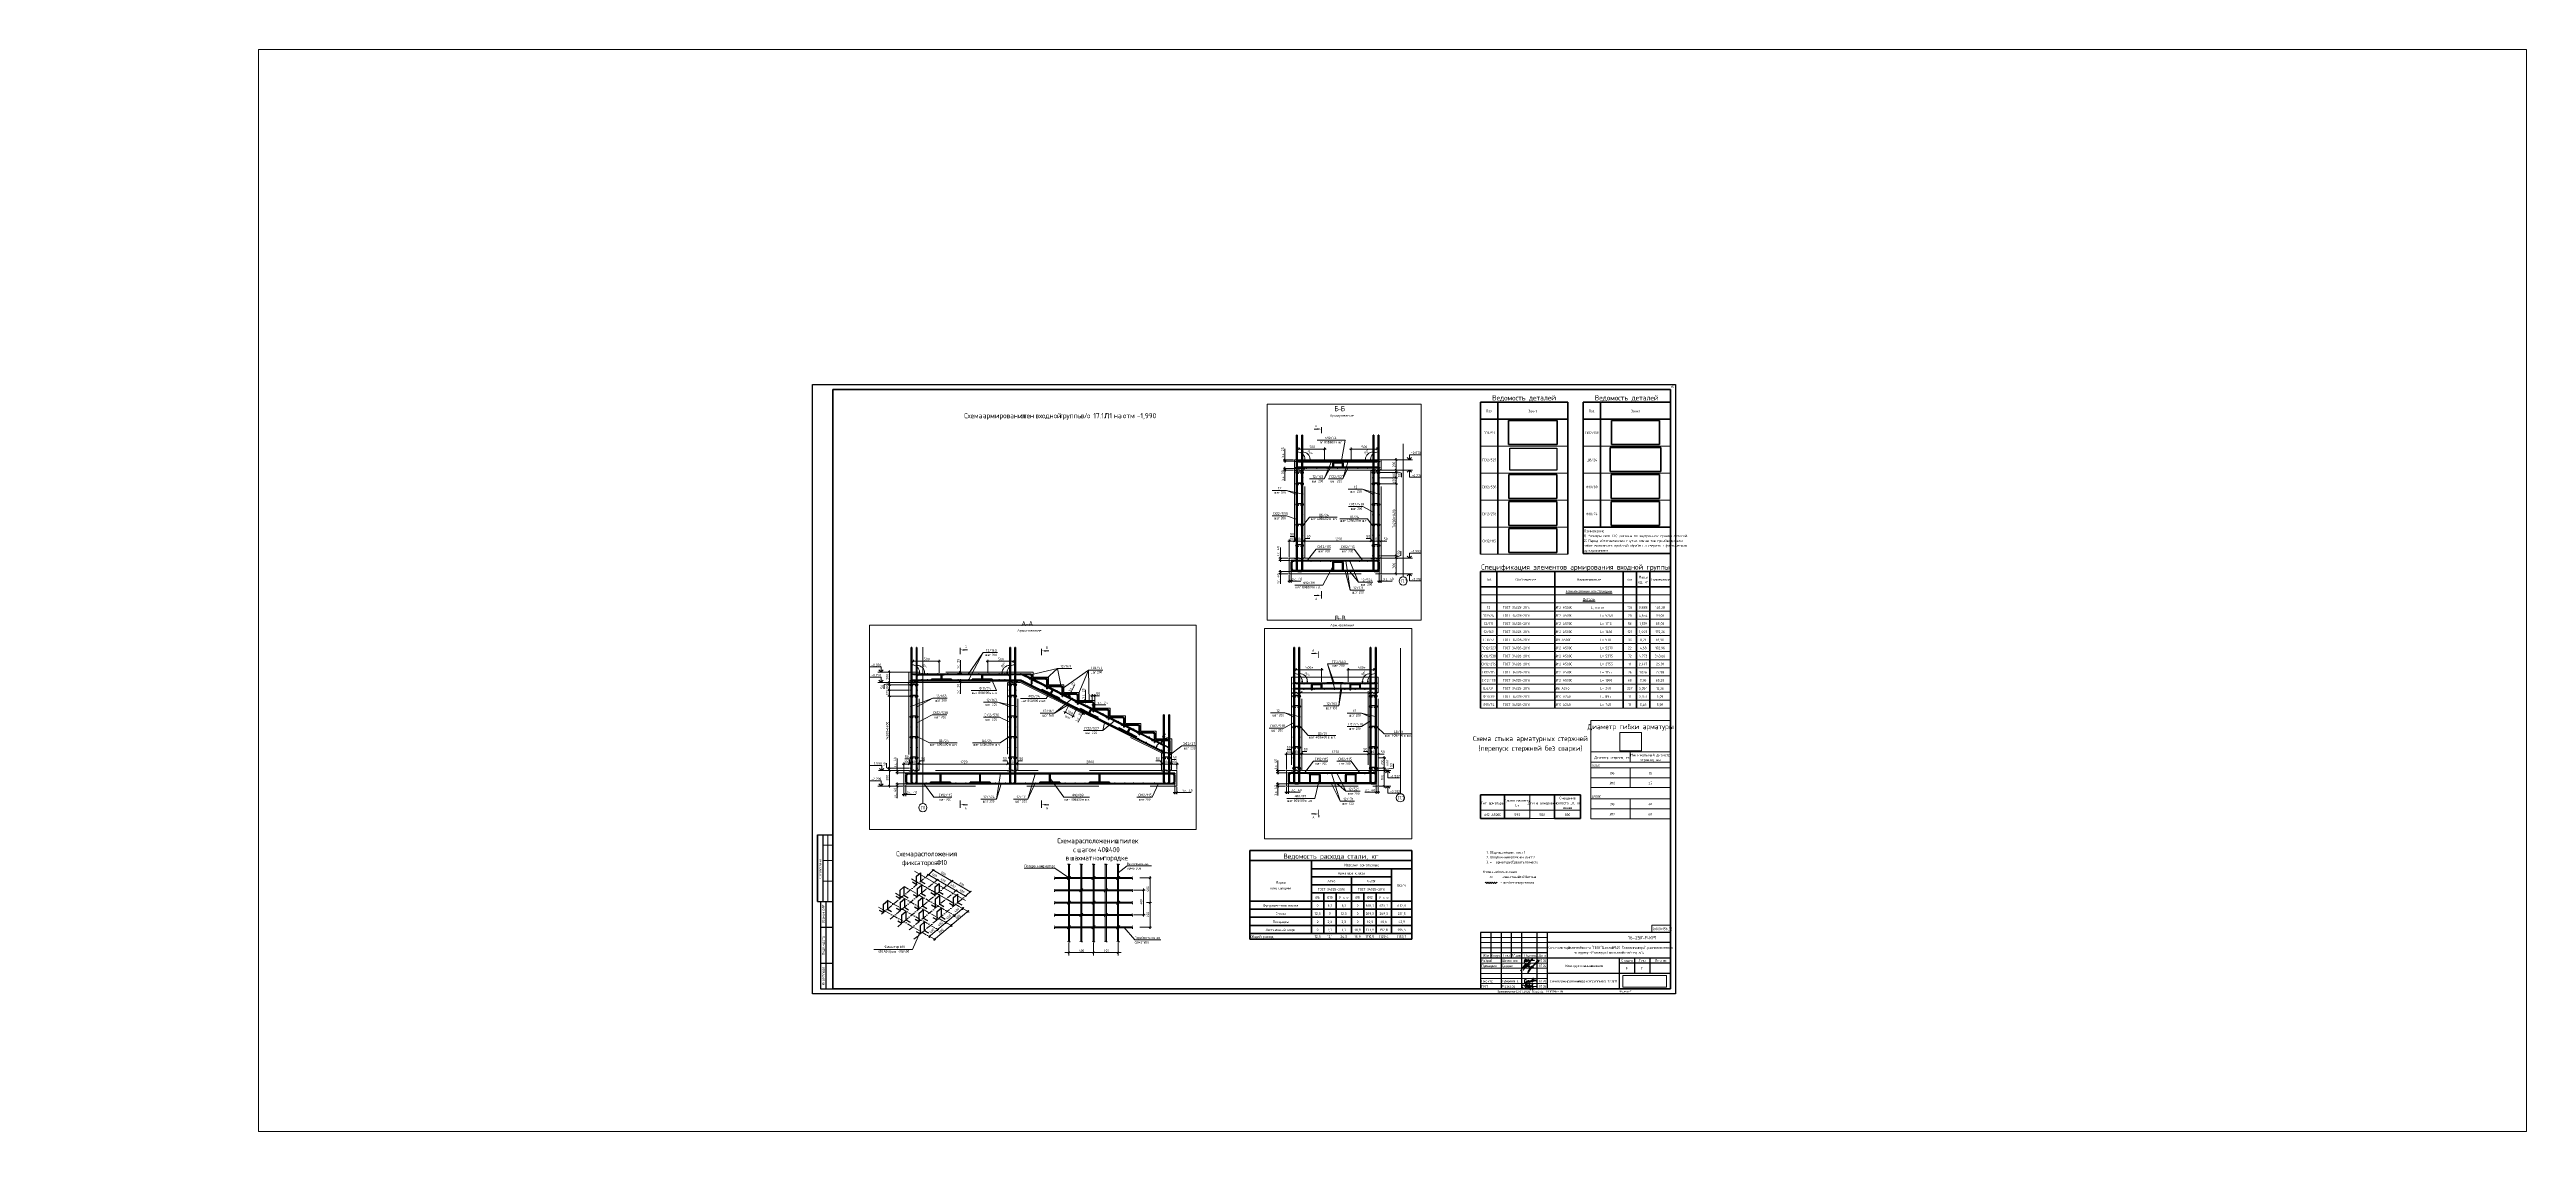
# Paper-space layout 'Layout1' of a CAD drawing. Header units: millimetres. Extents: x -743 to 1670, y -134 to 920.
# The model-space entities are those that its viewports show. They can reach past a viewport. Long polylines and large blocks are cut down to what shows.
import ezdxf

# ---------------------------------------------------------------- set-up
doc = ezdxf.new("R2010")
doc.units = ezdxf.units.MM
for name, pattern in [('01 Штриховая _4 мм_', [6, 3.5, -2.5]), ('02 Штрихпунктирная _20 мм_', [25, 20, -2.5, 0, -2.5]), ('02 Штрихпунктирная _5 мм_', [8, 5, -1.5, 0, -1.5]), ('04 Пунктир 10мм', [10, 0, -10])]:
    doc.linetypes.add(name, pattern=pattern)
doc.layers.add('_NPLT_SIGN', color=5, linetype='Continuous', lineweight=9, true_color=0x0000ff, plot=False)
doc.layers.add('NPLT_SIGN', color=5, linetype='Continuous', lineweight=9, true_color=0x0000ff, plot=False)
for name, color, linetype, lineweight in [('AA_Dim', 7, 'Continuous', 9), ('AA_Dim-20', 7, 'Continuous', 9), ('AA_Oformlenie', 7, 'Continuous', 9), ('AA_Razrez', 7, 'Continuous', 9), ('AA_Vinoska', 7, 'Continuous', 9), ('AA_Visotnaya otmetka', 7, 'Continuous', 9), ('Gen_Stamp', 7, 'Continuous', 9), ('Gen_Table', 7, 'Continuous', 9), ('Gen_Text', 7, 'Continuous', 9), ('KR_Armatura', 7, 'Continuous', 20), ('KR_Armatura_Tonkie', 7, 'Continuous', 20), ('Оси', 7, 'Continuous', 9)]:
    doc.layers.add(name, color=color, linetype=linetype, lineweight=lineweight)
for name, color, linetype, lineweight, true_color in [('AA_Linii', 7, 'Continuous', 9, 0x00a600), ('AF_Perekritie', 7, 'Continuous', 60, 0x006a35), ('AF_Perekritie_Опалубка', 7, 'Continuous', 60, 0x006a35), ('AF_Stena_Опалубка', 7, 'Continuous', 20, 0x0063c6), ('KR_Fundament', 7, 'Continuous', 20, 0x804000)]:
    doc.layers.add(name, color=color, linetype=linetype, lineweight=lineweight, true_color=true_color)
doc.layers.add('AA_NPLT_Vports', color=7, linetype='Continuous', plot=False)
doc.styles.add('GOST Common_1', font='GOST_Common.ttf', dxfattribs={"height": 2.5})
doc.styles.add('GOST Common_2', font='GOST_Common.ttf', dxfattribs={"width": 0.85, "height": 5})
doc.styles.add('GOST Common_3', font='GOST_Common.ttf', dxfattribs={"width": 0.85, "height": 2.5})
doc.styles.add('GOST Common_4', font='GOST_Common.ttf', dxfattribs={"width": 0.85, "height": 2.5})
doc.styles.add('ISOCPEUR', font='isocpeur.TTF', dxfattribs={"width": 0.7, "height": 50})
doc.styles.add('ISOCPEUR_1', font='isocpeur.TTF', dxfattribs={"width": 0.9, "height": 50})
doc.styles.add('ISOCPEUR_10', font='isocpeur.TTF', dxfattribs={"height": 2.1})
doc.styles.add('ISOCPEUR_11', font='isocpeur.TTF', dxfattribs={"width": 0.85, "height": 3.5})
doc.styles.add('ISOCPEUR_12', font='isocpeur.TTF', dxfattribs={"width": 0.75, "height": 2.5})
doc.styles.add('ISOCPEUR_13', font='isocpeur.TTF', dxfattribs={"width": 0.85, "height": 5})
doc.styles.add('ISOCPEUR_14', font='isocpeur.TTF', dxfattribs={"width": 0.85, "height": 2.5})
doc.styles.add('ISOCPEUR_2', font='isocpeur.TTF', dxfattribs={"width": 0.8, "height": 50})
doc.styles.add('ISOCPEUR_3', font='isocpeur.TTF', dxfattribs={"width": 0.7, "height": 70})
doc.styles.add('ISOCPEUR_4', font='isocpeur.TTF', dxfattribs={"width": 0.85, "height": 50})
doc.styles.add('ISOCPEUR_5', font='isocpeur.TTF', dxfattribs={"width": 0.85, "height": 2.5})
doc.styles.add('ISOCPEUR_6', font='isocpeur.TTF', dxfattribs={"width": 0.85, "height": 2.3})
doc.styles.add('ISOCPEUR_7', font='isocpeur.TTF', dxfattribs={"width": 0.85, "height": 2})
doc.styles.add('ISOCPEUR_8', font='isocpeur.TTF', dxfattribs={"width": 0.85, "height": 2.1})
doc.styles.add('ISOCPEUR_9', font='isocpeur.TTF', dxfattribs={"width": 0.9, "height": 2})
doc.styles.add('ISOCPEUR_I', font='isocpeui.ttf', dxfattribs={"width": 0.85, "height": 50})
doc.styles.add('ISOCPEUR_I_1', font='isocpeui.ttf', dxfattribs={"width": 0.7, "height": 0.3})
doc.dimstyles.new('00_Точн_3_знака__прозр_', dxfattribs={"dimscale": 304.8, "dimtxt": 50.137748, "dimasz": 0.111549, "dimexe": 0.098425, "dimexo": 0.065617, "dimgap": 0.006562, "dimtad": 1, "dimdec": 3, "dimrnd": 0.001, "dimdsep": 46, "dimtxsty": 'ISOCPEUR_1', "dimblk1": 'OBLIQUE', "dimblk2": 'OBLIQUE', "dimsah": 1, "dimcen": 0.09, "dimdle": 0.098425, "dimazin": 0, "dimtfac": 1, "dimtdec": 4, "dimtix": 1, "dimtmove": 0, "dimatfit": 3, "dimfxl": 1, "dimtvp": 1, "dimtolj": 1, "dimtzin": 0, "dimlwd": 18, "dimlwe": 18, "dimarcsym": 2})
doc.dimstyles.new('00_Точн_3_знака__прозр__1', dxfattribs={"dimscale": 304.8, "dimtxt": 50.137748, "dimasz": 0.111549, "dimexe": 0.098425, "dimexo": 0.065617, "dimgap": 0.006562, "dimtad": 1, "dimdec": 3, "dimrnd": 0.001, "dimdsep": 46, "dimtxsty": 'ISOCPEUR_1', "dimblk1": 'OBLIQUE', "dimblk2": 'OBLIQUE', "dimsah": 1, "dimcen": 0.09, "dimdle": 0.098425, "dimazin": 0, "dimtfac": 1, "dimtdec": 4, "dimtix": 1, "dimtmove": 1, "dimatfit": 3, "dimfxl": 1, "dimtvp": 1, "dimtolj": 1, "dimtzin": 0, "dimlwd": 18, "dimlwe": 18, "dimarcsym": 2})
doc.dimstyles.new('05_Округл_1мм__прозр_', dxfattribs={"dimscale": 304.8, "dimtxt": 50.137748, "dimasz": 0.111549, "dimexe": 0.098425, "dimexo": 0.065617, "dimgap": 0.006562, "dimtad": 1, "dimdec": 0, "dimdsep": 46, "dimtxsty": 'ISOCPEUR_1', "dimblk1": 'OBLIQUE', "dimblk2": 'OBLIQUE', "dimsah": 1, "dimcen": 0.09, "dimdle": 0.098425, "dimazin": 0, "dimtfac": 1, "dimtdec": 4, "dimtix": 1, "dimtmove": 0, "dimatfit": 3, "dimfxl": 1, "dimtvp": 1, "dimtolj": 1, "dimtzin": 0, "dimlwd": 18, "dimlwe": 18, "dimarcsym": 2})
picture_1 = doc.add_image_def('image1.jpg', size_in_pixel=(1429, 378))
picture_2 = doc.add_image_def('image2.bmp', size_in_pixel=(1200, 600))
picture_3 = doc.add_image_def('image3.bmp', size_in_pixel=(1200, 600))
picture_4 = doc.add_image_def('image4.bmp', size_in_pixel=(1200, 600))
picture_5 = doc.add_image_def('image5.bmp', size_in_pixel=(1256, 623))
picture_6 = doc.add_image_def('image6.png', size_in_pixel=(149, 127))
picture_7 = doc.add_image_def('image7.bmp', size_in_pixel=(1202, 598))
picture_8 = doc.add_image_def('image8.bmp', size_in_pixel=(1202, 598))
picture_9 = doc.add_image_def('image9.bmp', size_in_pixel=(1256, 600))
picture_10 = doc.add_image_def('image10.bmp', size_in_pixel=(1200, 600))
picture_11 = doc.add_image_def('image11.png', size_in_pixel=(770, 355))

# ---------------------------------------------------------------- blocks, each defined once
blk = doc.blocks.new('020_Основная надпись Форма 3 - ООО ПСК _Азурит_-3650525-Схема армирования входной группы в_о 17_1_Л_1')
at = {"layer": 'AA_Vinoska', "lineweight": 30}
for p, q in [((-836, 155), (-836, 90)), ((-836, 155), (-821, 155)), ((-836, 90), (-836, 155)), ((-831, 155), (-831, 90)), ((-836, 90), (-821, 90)), ((-833, 90), (-833, 5)), ((-833, 90), (-821, 90)), ((-828, 90), (-828, 5)), ((-833, 65), (-821, 65)), ((-190, 60), (-190, 5)), ((-5, 60), (-190, 60)), ((-180, 60), (-180, 35)), ((-170, 60), (-170, 5)), ((-160, 60), (-160, 35)), ((-150, 60), (-150, 5)), ((-135, 60), (-135, 5)), ((-125, 60), (-125, 5)), ((-5, 50), (-125, 50)), ((-833, 30), (-821, 30)), ((-125, 40), (-190, 40)), ((-125, 35), (-190, 35)), ((-5, 35), (-125, 35)), ((-55, 35), (-55, 5)), ((-5, 30), (-55, 30)), ((-40, 35), (-40, 30)), ((-40, 30), (-40, 20)), ((-25, 35), (-25, 30)), ((-25, 30), (-25, 20)), ((-833, 5), (-821, 5)), ((-5, 20), (-125, 20))]:
    blk.add_line(p, q, dxfattribs=at)
at = {"layer": 'AA_Vinoska', "lineweight": 18}
for p, q in [((-831, 145), (-821, 145)), ((-826, 155), (-826, 90)), ((-821, 155), (-821, 90)), ((-831, 130), (-821, 130)), ((-831, 110), (-821, 110)), ((-125, 55), (-190, 55)), ((-125, 50), (-190, 50)), ((-125, 45), (-190, 45)), ((-125, 30), (-190, 30)), ((-125, 25), (-190, 25)), ((-125, 20), (-190, 20)), ((-125, 15), (-190, 15)), ((-125, 10), (-190, 10))]:
    blk.add_line(p, q, dxfattribs=at)
at = {"layer": 'AA_Vinoska'}
for q in [(-15, 60), (-5, 70)]:
    blk.add_line((-5, 60), q, dxfattribs=at)
at = {"layer": 'Gen_Stamp', "lineweight": 25}
for p, q in [((-841, 0), (-841, 594)), ((-841, 594), (0, 594)), ((0, 594), (0, 0)), ((0, 0), (-841, 0))]:
    blk.add_line(p, q, dxfattribs=at)
at = {"layer": 'Gen_Stamp', "lineweight": 80}
for p, q in [((-821, 5), (-821, 589)), ((-821, 589), (-5, 589)), ((-5, 589), (-5, 5)), ((-5, 5), (-821, 5))]:
    blk.add_line(p, q, dxfattribs=at)
at = {"layer": 'Gen_Stamp', "char_height": 2.5, "attachment_point": 1, "rotation": 90, "style": 'ISOCPEUR_5'}
for s, insert, width in [('Согласовано', (-834.7, 112.6), 20.375), ('\\fISOCPEUR|b0|i0|c204|p34|;\\W.85;№', (-831.7, 83.6), 3.135), ('Взам', (-831.7, 68.7), 7.836), ('инв', (-831.7, 77.1), 5.52), ('. ', (-831.7, 81.7), 2.317), ('. ', (-831.7, 75.2), 2.317), ('дата', (-831.7, 48.8), 8.245), ('\\fISOCPEUR|b0|i0|c204|p34|;\\W.85; ', (-831.7, 47.5), 1.567), ('Подп', (-831.7, 37.9), 7.564), ('\\fISOCPEUR|b0|i0|c204|p34|;\\W.85;и', (-831.7, 46), 1.84), ('подл', (-831.7, 18.9), 7.359), ('. ', (-831.7, 44.1), 2.317), ('\\fISOCPEUR|b0|i0|c204|p34|;\\W.85;.', (-831.7, 24.9), 0.75), ('\\fISOCPEUR|b0|i0|c204|p34|;\\W.85;№', (-831.7, 15), 3.135), ('\\fISOCPEUR|b0|i0|c204|p34|;\\W.85; ', (-831.7, 17.6), 1.567), ('Инв', (-831.7, 8.4), 5.724), ('. ', (-831.7, 13.1), 2.317)]:
    blk.add_mtext(s, dxfattribs=dict(at, insert=insert, width=width))
at = {"layer": 'Gen_Stamp', "attachment_point": 1}
for s, insert, char_height, width, style in [('Изм', (-187.4, 38.6), 2.3, 5.179, 'ISOCPEUR_6'), ('\\fISOCPEUR|b0|i0|c204|p34|;\\W.85;.', (-183.1, 38.6), 2.3, 0.681, 'ISOCPEUR_6'), ('Кол', (-179.6, 38.8), 2.5, 5.724, 'ISOCPEUR_5'), ('\\fISOCPEUR|b0|i0|c204|p34|;\\W.85;.', (-174.9, 38.8), 2.5, 0.75, 'ISOCPEUR_5'), ('уч', (-174.3, 38.8), 2.5, 3.68, 'ISOCPEUR_5'), ('\\fISOCPEUR|b0|i0|c204|p34|;\\W.85;.', (-171.2, 38.8), 2.5, 0.75, 'ISOCPEUR_5'), ('Лист', (-167.9, 38.7), 2.3, 6.951, 'ISOCPEUR_6'), ('\\fISOCPEUR|b0|i0|c204|p34|;\\W.85;№', (-159.5, 38.8), 2.5, 3.135, 'ISOCPEUR_5'), ('\\fISOCPEUR|b0|i0|c204|p34|;\\W.85; ', (-156.9, 38.8), 2.5, 1.567, 'ISOCPEUR_5'), ('док', (-155.6, 38.8), 2.5, 5.52, 'ISOCPEUR_5'), ('\\fISOCPEUR|b0|i0|c204|p34|;\\W.85;.', (-151.1, 38.8), 2.5, 0.75, 'ISOCPEUR_5'), ('Подпись', (-147.3, 38.7), 2.3, 11.38, 'ISOCPEUR_6'), ('Дата', (-133.4, 38.7), 2.3, 7.905, 'ISOCPEUR_6'), ('Стадия', (-52.6, 33.9), 2.5, 11.721, 'ISOCPEUR_5'), ('\\fISOCPEUR|b0|i0|c204|p34|;\\W.85;Р', (-48.4, 26.1), 2.5, 2.044, 'ISOCPEUR_5'), ('Лист', (-35.8, 33.9), 2.5, 7.768, 'ISOCPEUR_5'), ('Листов', (-20, 33.9), 2.5, 11.448, 'ISOCPEUR_5'), ('Формат', (-54.5, 3.6), 2, 10.426, 'ISOCPEUR_7'), ('\\fISOCPEUR|b0|i0|c204|p34|;\\W.85; ', (-45.9, 3.6), 2, 1.295, 'ISOCPEUR_7'), ('\\fISOCPEUR|b0|i0|c204|p34|;\\W.85;А', (-44.9, 3.6), 2, 1.908, 'ISOCPEUR_7'), ('\\fISOCPEUR|b0|i0|c204|p34|;\\W.85;1', (-43.3, 3.6), 2, 1.022, 'ISOCPEUR_7')]:
    blk.add_mtext(s, dxfattribs=dict(at, insert=insert, char_height=char_height, width=width, style=style))
at = {"layer": 'Gen_Stamp', "color": 9, "true_color": 0xc0c0c0, "attachment_point": 1}
for s, insert, char_height, width, style in [('Время', (-173.6, 3.4), 2.1, 8.245, 'ISOCPEUR_8'), ('\\fISOCPEUR|b0|i0|c204|p34|;\\W.85; ', (-166.8, 3.4), 2.1, 1.363, 'ISOCPEUR_8'), ('печати', (-165.7, 3.4), 2.1, 10.085, 'ISOCPEUR_8'), ('\\fISOCPEUR|b0|i0|c204|p34|;\\W.85;:', (-157.3, 3.4), 2.1, 0.681, 'ISOCPEUR_8'), ('841', (-126.1, 3.4), 2, 4.473, 'ISOCPEUR_9'), ('\\fISOCPEUR|b0|i0|c204|p34|;\\W.9;х', (-122.4, 3.4), 2, 1.587, 'ISOCPEUR_9'), ('594', (-121.1, 3.4), 2, 4.978, 'ISOCPEUR_9'), ('мм', (-117, 3.4), 2, 3.608, 'ISOCPEUR_9'), (' (h)', (-114, 3.4), 2, 4.69, 'ISOCPEUR_9')]:
    blk.add_mtext(s, dxfattribs=dict(at, insert=insert, char_height=char_height, width=width, style=style))
at = {"layer": 'Gen_Stamp'}
image = blk.add_image(picture_1, insert=(-51.3, 6.6), size_in_units=(42.5, 11.3), dxfattribs=at)
image.dxf.flags = 7
blk = doc.blocks.new('022_Маркова - ГИП-3717660-Схема армирования входной группы в_о 17_1_Л_1')
at = {"layer": '_NPLT_SIGN'}
for points, knots in [([(43.9, 0.7), (43.5, 2.1), (42.5, 3.5), (41.8, 3.8), (40.7, 3.5), (40.3, 2.4), (40.8, 1.3), (41.8, 0.2), (43.1, 0), (44.4, 0.8), (44.6, 1.9), (44.6, 3.8), (44.6, 4.8)], [0, 0, 0, 0, 0.00435621, 0.00834068, 0.01168595, 0.01550962, 0.01972632, 0.02417924, 0.0289255, 0.03328241, 0.03828155, 0.04275783, 0.04275783, 0.04275783, 0.04275783]), ([(44.8, 4.3), (44.7, 4.8), (44.5, 5.1), (44.1, 5.2), (43.9, 5), (43.9, 4.3), (44.5, 2.5), (45, 1.3), (45.1, 1.2), (45.1, 1.2), (45.2, 1.6), (45.4, 3.1), (45.4, 4.3), (45.4, 4.8), (45.2, 4.9), (45.1, 4.9), (45, 4.7), (45.1, 3.6), (45.5, 1.9), (45.8, 1.1), (45.9, 1.1), (46, 1.2), (46.3, 2.5), (46.3, 2.9), (46.3, 3), (46.1, 3), (45.9, 3), (45.7, 2.7), (45.7, 2.1), (46, 1.8), (46.3, 1.6), (46.5, 1.3), (46.8, 1.1), (47, 1.1), (47.2, 2.5), (47.1, 3.1), (46.8, 3.5), (46.3, 3.5), (46, 3.2), (45.9, 2.8), (46, 2.1), (46.3, 1.7), (46.5, 1.7), (47, 2), (47, 2.2), (47, 2.8), (46.9, 3), (46.9, 3), (46.9, 3), (46.9, 2.9), (46.9, 1.8), (47.2, 1.4), (47.4, 1.2), (47.6, 1.3), (48, 1.9), (48, 2.6), (47.7, 3.7), (47.5, 4.4), (47.5, 4.6), (47.4, 4.6), (47.4, 4.6), (47.5, 3.8), (48.1, 1.2), (48.5, 0.1), (48.7, -0.8), (48.7, -0.9), (48.6, -0.9), (48.4, -0.9), (47.9, -0.2), (47.6, 0.7), (47.5, 2), (47.6, 2.7), (48, 3), (48.2, 2.9), (48.3, 2.8), (48.3, 2.5), (48.4, 1.9), (48.7, 1.5), (48.8, 1.5), (49, 1.6), (49, 1.8), (49.1, 2.2), (49.2, 2.9), (49.1, 3.2), (49.1, 3.5), (49.1, 3.5), (49.2, 3.5), (49.5, 2.8), (49.7, 2.2), (49.7, 2), (49.7, 2), (49.6, 2), (49.5, 2.4), (49.4, 2.6), (49.5, 3.1), (49.6, 3.2), (49.7, 3.1), (50, 2.6), (50.1, 2.2), (50.4, 2.2), (50.6, 2.5), (50.8, 3.4), (51, 4.4), (50.9, 5.3), (50.7, 5.8), (50.5, 5.9), (50.4, 5.8), (50.3, 5.6), (50.4, 4.9), (50.5, 4.1), (50.7, 2.5), (50.9, 1.3), (50.9, 0.5), (50.9, -0.1), (51, -0.5), (51, -0.9), (50.9, -1), (50.7, -0.9), (50.4, -0.6), (50.2, 1.1), (50.1, 2.1), (50.2, 2.6), (50.3, 2.7), (50.6, 2.5), (50.7, 2.1), (50.7, 1.9), (50.7, 1.4), (51, 1.3), (51.2, 1.5), (51.5, 2.3), (51.6, 2.5), (51.7, 2.5), (51.8, 2.4), (51.8, 2.1), (51.9, 2.1), (52, 2.2), (52.1, 2.4), (52.3, 2.5), (52.4, 2.4), (52.5, 2.2), (52.6, 2.1), (52.8, 2.1), (52.9, 2.1), (53.1, 2.2), (53.4, 2.2), (53.5, 2.1), (53.7, 2.1), (53.9, 2.1), (54.1, 2.2)], [0, 0, 0, 0, 0.0013642, 0.0024716, 0.0039271, 0.0071604, 0.0114923, 0.0151992, 0.0168552, 0.017577, 0.0197425, 0.0231954, 0.0267048, 0.0287659, 0.0295817, 0.0300123, 0.031498, 0.0347832, 0.0388614, 0.0418614, 0.0430502, 0.0447716, 0.0468358, 0.0489595, 0.0498178, 0.0504412, 0.0511968, 0.0523995, 0.0538233, 0.0552935, 0.0565438, 0.0577717, 0.0588373, 0.0609859, 0.0633503, 0.0660541, 0.0677903, 0.0693288, 0.0708886, 0.0726354, 0.0744423, 0.0759439, 0.0772831, 0.0783918, 0.0798486, 0.0809736, 0.0818741, 0.0822252, 0.0824312, 0.0837412, 0.0855667, 0.0876358, 0.0887665, 0.0901391, 0.0918825, 0.0946733, 0.0974863, 0.0997671, 0.1008166, 0.101087, 0.1020353, 0.1058616, 0.110959, 0.1161878, 0.1186349, 0.1198924, 0.1203364, 0.1215942, 0.123759, 0.1272016, 0.1305016, 0.133259, 0.1348584, 0.1358061, 0.1366498, 0.1378419, 0.1393454, 0.1406226, 0.1414171, 0.1419862, 0.1428554, 0.1443162, 0.1458558, 0.147224, 0.1479078, 0.1483694, 0.1493507, 0.1509007, 0.1525761, 0.1534842, 0.1538318, 0.1543395, 0.1550943, 0.1563412, 0.1572985, 0.1581547, 0.1590571, 0.160364, 0.1617296, 0.1629626, 0.1646785, 0.1672603, 0.1703712, 0.1730004, 0.1747326, 0.175603, 0.1762204, 0.1774892, 0.1794496, 0.1828662, 0.186801, 0.1907892, 0.1937227, 0.1957314, 0.1972287, 0.1982494, 0.1990669, 0.1999687, 0.2025853, 0.2060361, 0.2096286, 0.2115128, 0.2127044, 0.213734, 0.2148092, 0.2159556, 0.216966, 0.2181091, 0.2197772, 0.2213504, 0.222648, 0.2231309, 0.2237283, 0.2243257, 0.2249206, 0.2254421, 0.2261004, 0.22678, 0.2274149, 0.2280973, 0.2287697, 0.2293729, 0.2299582, 0.230652, 0.2313279, 0.2319846, 0.2325681, 0.2332749, 0.2332749, 0.2332749, 0.2332749])]:
    blk.add_open_spline(points, degree=3, knots=knots, dxfattribs=at)
blk = doc.blocks.new('022_Губарева Е_В_ - Нормоконтроль-3718201-Схема армирования входной группы в_о 17_1_Л_1')
at = {"layer": '_NPLT_SIGN'}
for points, knots in [([(42.6, -0.2), (42.7, 1.1), (42.8, 2), (42.8, 3), (42.8, 3.4), (42.9, 3.5), (43.9, 4.4), (44.2, 4.4), (44.3, 4.4), (44.4, 4.4), (44.4, 4)], [0, 0, 0, 0, 0.0035831, 0.00610071, 0.00770703, 0.00968285, 0.01159584, 0.01352143, 0.01412232, 0.01475797, 0.01475797, 0.01475797, 0.01475797]), ([(43.8, 1.9), (43.7, 1.5), (43.7, 1), (43.8, 0.6), (43.9, 0.5), (44.1, 0.7), (44.5, 1.3), (44.8, 2), (44.9, 2.5), (44.9, 2.7), (44.8, 2.7), (44.7, 2.7), (44.4, 1.8), (44.3, 0.6), (44.3, -0.5), (44.4, -1.5), (44.4, -2.2), (44.2, -2.6), (44.1, -2.6), (43.9, -2.6), (43.8, -2.3), (43.9, -1.1), (44.1, -0.3), (44.7, 1.2), (45, 1.9), (45.2, 2), (45.3, 1.9), (45.3, 1.5), (45.4, 1.1), (45.5, 1), (45.7, 1), (45.8, 1), (45.9, 1.2), (46, 1.5), (45.9, 1.6), (45.7, 1.5), (45.6, 1.3), (45.3, 0.9), (45.3, 0.7), (45.2, 0.6), (45.2, 0.6), (45.2, 0.8), (45.6, 2.2), (46, 2.7), (46.4, 3.1), (46.7, 3.2), (46.8, 3.1), (46.9, 3), (47, 2.2), (46.9, 1.9), (46.7, 1.1), (46.6, 1), (46.6, 1.1), (46.7, 1.6), (47.1, 2.4), (47.3, 2.8), (47.5, 3), (47.6, 2.9), (47.5, 1.8), (47.5, 1.2), (47.5, 1.1)], [0, 0, 0, 0, 0.00141903, 0.00251453, 0.00337203, 0.00464653, 0.00656525, 0.00877126, 0.01035522, 0.01120876, 0.01162334, 0.0128081, 0.0152087, 0.01880295, 0.02245602, 0.02553595, 0.02780375, 0.02915839, 0.02992211, 0.0305915, 0.03233411, 0.03487331, 0.03881069, 0.04238535, 0.04524248, 0.04650068, 0.0473813, 0.04840926, 0.04948548, 0.0502589, 0.05082659, 0.051391, 0.05208083, 0.05284209, 0.05363298, 0.05434785, 0.05541659, 0.0564329, 0.05731609, 0.05768512, 0.05801426, 0.05982684, 0.06230422, 0.06525775, 0.06687307, 0.06797065, 0.06863967, 0.06985615, 0.07125576, 0.07337441, 0.07476414, 0.07584655, 0.07660409, 0.07822482, 0.08024043, 0.08198553, 0.08292431, 0.08454256, 0.08644351, 0.08840011, 0.08840011, 0.08840011, 0.08840011]), ([(46.7, 1.9), (47.3, 2.1), (47.8, 2.4), (48.4, 2.8), (48.5, 2.9), (48.6, 3), (48.6, 3.1), (48.5, 3.1), (48.2, 2.6), (48.1, 2.2), (48, 1.2), (48, 0), (48, -0.5), (48, -0.7), (47.9, -0.7), (47.8, -0.6), (47.8, 0), (48.4, 1.8), (48.9, 2.5), (49, 2.6), (49.1, 2.6), (49.1, 2.5), (49.1, 2), (49.1, 1.8), (49.2, 1.8), (49.3, 1.8), (49.9, 2.4), (50.2, 3), (50.3, 3.3), (50.2, 3.6), (50.1, 3.7), (49.8, 3.5), (49.7, 3.1), (49.7, 2.6), (49.9, 2.2), (50.1, 2.1), (50.4, 2.2), (50.8, 2.7), (51.4, 3.5), (51.8, 4.6), (51.6, 5.4), (51.5, 5.5), (51.4, 5.5), (51.3, 5.5), (51.1, 5.2), (50.7, 4.2), (50.6, 3.1), (50.7, 2.3), (50.9, 2.1), (51.1, 2.1), (51.6, 2.5), (51.6, 3), (51.5, 3.2), (51.3, 3.2), (51.1, 3.1), (51, 2.9), (51, 2.6), (51, 2.4), (51.1, 2.3), (51.5, 2.4), (52.2, 3), (52.4, 3.2), (52.6, 3.7), (52.9, 3.9), (53.3, 3.8), (53.3, 3.2), (53, 2.8), (52.5, 2.4), (52.3, 2.9), (52.4, 3.4), (52.5, 3.5), (52.5, 3.3), (52.6, 3.3), (53.3, 3.3), (53.8, 3.3), (54.2, 3.3), (54.2, 2.9), (54.2, 2.6), (54.1, 2.4), (54.1, 2.2), (54.2, 2)], [0, 0, 0, 0, 0.002061, 0.0036154, 0.0046696, 0.0050974, 0.0054418, 0.0062669, 0.0074082, 0.0095322, 0.012344, 0.0152477, 0.0173466, 0.0182547, 0.0187982, 0.0197454, 0.0226428, 0.0262833, 0.0295057, 0.0307223, 0.0311997, 0.0318816, 0.0327288, 0.0334831, 0.0338833, 0.0349628, 0.0367236, 0.0387232, 0.0400853, 0.0408698, 0.0416582, 0.0425762, 0.0439393, 0.0454368, 0.046769, 0.0478604, 0.0491315, 0.0512693, 0.0543417, 0.0576748, 0.0600731, 0.0612526, 0.0616232, 0.0622122, 0.0638923, 0.0666299, 0.069869, 0.0723061, 0.0737444, 0.0750704, 0.0765109, 0.078042, 0.0790802, 0.0798296, 0.0806092, 0.081431, 0.0822644, 0.0829363, 0.0836607, 0.0852585, 0.0870435, 0.0889793, 0.0902316, 0.0915967, 0.0930789, 0.0947907, 0.0967323, 0.0986141, 0.1003735, 0.1016008, 0.1024329, 0.1028978, 0.1039958, 0.1054643, 0.107171, 0.1085436, 0.10964, 0.1106443, 0.1114336, 0.1121611, 0.1121611, 0.1121611, 0.1121611])]:
    blk.add_open_spline(points, degree=3, knots=knots, dxfattribs=at)
blk = doc.blocks.new('022_Нет подписи - 022_Нет подписи-1287868-Схема армирования входной группы в_о 17_1_Л_1')
at = {"layer": 'AA_Vinoska'}
blk.add_line((0, 0), (0, 5), dxfattribs=at)
blk = doc.blocks.new('022_Дидык - Проверил-3717937-Схема армирования входной группы в_о 17_1_Л_1')
at = {"layer": 'NPLT_SIGN'}
for points, degree in [([(44.2, 5), (39.1, -2.5)], 1), ([(45.4, 2.5), (50.4, 9)], 1), ([(50.1, 1), (50.9, 2)], 1), ([(50.4, 9), (50.7, 8.7), (50.5, 8.4)], 2)]:
    blk.add_open_spline(points, degree=degree, dxfattribs=at)
for points, knots in [([(42.6, 2.7), (43.3, 3.4), (44.2, 3.7), (44.6, 3.6), (44, 3.1), (42.7, 2.1), (42.8, 2), (43.3, 1.9), (43, 1.3), (41.8, 0.7), (40.4, 0.2)], [0, 0, 0, 0, 0.00257908, 0.00490218, 0.00804204, 0.01091335, 0.01349317, 0.01499468, 0.01769479, 0.02153982, 0.02153982, 0.02153982, 0.02153982]), ([(43.5, 1.8), (43.4, 2.3), (45.4, 4.1), (47, 5.5), (47.9, 5.8), (48.5, 5.3), (48.5, 4.7), (48, 3.6), (46.7, 2.3), (44.7, 1), (43.7, 0.7), (43.7, 1), (43.7, 1.6), (44.9, 3), (45.4, 3.3), (45.7, 3.1), (45.8, 2.9), (41.8, -1.1), (41.6, -1.6), (41.6, -1.8), (41.8, -1.8), (41.9, -1.7)], [0, 0, 0, 0, 0.00579009, 0.01209857, 0.01630687, 0.01891896, 0.0217722, 0.02579759, 0.03165415, 0.03734841, 0.04140241, 0.04355404, 0.04650833, 0.04980391, 0.05281755, 0.0541252, 0.06092527, 0.06795522, 0.07499617, 0.07606291, 0.07673449, 0.07673449, 0.07673449, 0.07673449]), ([(48.8, 1.1), (49.8, 1.8), (50.1, 2), (50.4, 2.4), (50.1, 1.8), (50.1, 1), (50.7, 1.8), (55.5, 7.8), (56.7, 8), (57, 7.7), (56.6, 6.7), (54.9, 4.9), (46.7, -0.9), (46.1, -4.4), (46.3, -4.6), (48.4, -1.2), (50.1, 1)], [0, 0, 0, 0, 0.0023489, 0.0040688, 0.0062669, 0.0089514, 0.0196464, 0.0308469, 0.0414039, 0.0445038, 0.0489699, 0.0644749, 0.0826434, 0.098344, 0.1070883, 0.115037, 0.115037, 0.115037, 0.115037]), ([(46.6, 2.4), (46.3, 1.4), (46.3, 1.1), (46.5, 1.1), (47.1, 1.5), (47.6, 1.9), (47.8, 2.1), (47.4, 1.5)], [0, 0, 0, 0, 0.001738604, 0.003137735, 0.004906237, 0.006696871, 0.008500965, 0.008500965, 0.008500965, 0.008500965]), ([(47.4, 1.5), (47.4, 1), (48.1, 1.4), (48.7, 2), (48.4, 1.3), (48.2, 1), (48.8, 1.1)], [0, 0, 0, 0, 0.002404219, 0.005052125, 0.007160297, 0.008951112, 0.008951112, 0.008951112, 0.008951112]), ([(50.1, 1), (50.9, 1.5), (51.5, 1.4), (51.6, 1.2), (51, 0.8), (50.5, 0.2), (50.4, -0.3)], [0, 0, 0, 0, 0.002031734, 0.003845859, 0.005853103, 0.00798932, 0.00798932, 0.00798932, 0.00798932])]:
    blk.add_open_spline(points, degree=3, knots=knots, dxfattribs=at)
blk = doc.blocks.new('022_Шевченко - Разработал-3717397-Схема армирования входной группы в_о 17_1_Л_1')
at = {"layer": '_NPLT_SIGN'}
for points, knots in [([(42.5, 2.6), (43.1, 3.1), (43.8, 3.7), (44.1, 3.9), (44.2, 3.9), (44.3, 3.9), (44.3, 3.8), (44.2, 3.7), (43.8, 3.2), (43, 2.2), (42.4, 1.3), (42.4, 1.1), (42.4, 0.9), (42.6, 0.9), (43.2, 1.3), (43.6, 1.7), (44.4, 2.4), (45.1, 3.1), (45.8, 3.9), (45.1, 3), (44.5, 2.4), (44.1, 1.5), (44.1, 1.4), (44.1, 1.4), (44.4, 1.4), (44.7, 1.5), (45.4, 2.1), (46.3, 2.9), (47.4, 3.9), (47.4, 3.9), (47.4, 3.9), (47.4, 3.9), (46.5, 3), (46.2, 2.5), (45.8, 2), (45.7, 1.8), (45.8, 1.7), (46, 1.7), (46.2, 1.8), (46.6, 2.1), (47.2, 2.5), (47.6, 2.8), (47.8, 2.9), (47.8, 2.9), (47.8, 2.8), (47.8, 2.8), (47.5, 2.4), (47.3, 2.3), (47.2, 2.1), (47.2, 2), (47.4, 2), (47.5, 2.1), (47.7, 2.2), (47.9, 2.3), (48.1, 2.4), (48.2, 2.5), (48.9, 3), (49.7, 3.6), (50.2, 4), (50.7, 4.3), (50.9, 4.4), (51.1, 4.6), (51.2, 4.8), (51.2, 5), (51.1, 5.1), (51, 5.1), (51, 5.1), (50.8, 4.9), (50.7, 4.7), (50.5, 4.4), (50.1, 3.9), (49.5, 3.4), (49.2, 2.9), (48.7, 2.1), (48.1, 1.2), (47.7, 0.7), (47.5, 0.5), (46.9, -0.1), (46.8, -0.2), (46.7, -0.2), (46.6, -0.1)], [0, 0, 0, 0, 0.0023049, 0.0038152, 0.0043622, 0.0045683, 0.0048282, 0.0057791, 0.0080466, 0.0113522, 0.0141487, 0.0157757, 0.0163924, 0.0175553, 0.0191558, 0.0217648, 0.0246845, 0.0281167, 0.0316525, 0.0349884, 0.0382022, 0.0402388, 0.041517, 0.0420024, 0.0427253, 0.0443171, 0.047062, 0.0510581, 0.0540802, 0.0557273, 0.0558271, 0.0572489, 0.0592969, 0.0619659, 0.0635616, 0.0646493, 0.0653215, 0.0659579, 0.0670243, 0.0686057, 0.0704138, 0.0719225, 0.0726842, 0.0730244, 0.0731477, 0.0737849, 0.0745704, 0.0755364, 0.0760745, 0.0765581, 0.0769874, 0.0775696, 0.0782139, 0.0790099, 0.079659, 0.0810452, 0.083199, 0.0859478, 0.0883739, 0.0899943, 0.0912172, 0.0920409, 0.0928464, 0.0934812, 0.0939939, 0.0943362, 0.0947506, 0.0953547, 0.0962551, 0.0976713, 0.099628, 0.1017839, 0.1042642, 0.1071285, 0.1100443, 0.1122163, 0.114192, 0.1155895, 0.116798, 0.1171197, 0.1171197, 0.1171197, 0.1171197]), ([(46.6, -0.1), (46.6, 0.1), (46.7, 0.3), (46.9, 0.6), (47.2, 1), (47.5, 1.3), (47.9, 1.6), (48.6, 2.1), (49.3, 2.5), (49.7, 2.8), (50.2, 2.9), (50.3, 2.9), (50.4, 2.9), (50.3, 2.7), (50.1, 2.6), (50.1, 2.5), (50.3, 2.4), (50.6, 2.5), (51, 2.6), (51.3, 2.9), (51.5, 2.9), (51.7, 2.9), (51.7, 2.7), (51.8, 2.6), (51.9, 2.6), (52, 2.7), (52.3, 2.7), (52.9, 2.8)], [0, 0, 0, 0, 0.00089394, 0.00215108, 0.00354813, 0.00514475, 0.00704668, 0.00945589, 0.01178881, 0.01373832, 0.01493587, 0.01568754, 0.0161601, 0.01667465, 0.01721995, 0.01780552, 0.01844241, 0.01937251, 0.02056399, 0.02168475, 0.02255885, 0.02315134, 0.023615, 0.02402677, 0.02443113, 0.02508457, 0.02623253, 0.02623253, 0.02623253, 0.02623253])]:
    blk.add_open_spline(points, degree=3, knots=knots, dxfattribs=at)
blk = doc.blocks.new('Видовой экран - Разрез_Армирование-551868-Схема армирования входной группы в_о 17_1_Л_1')
at = {"layer": 'Gen_Text', "insert": (-10, -1.9), "char_height": 2.5, "width": 24.852, "attachment_point": 1, "style": 'GOST Common_1', "bg_fill": 3, "box_fill_scale": 1.25, "bg_fill_color": 256, "bg_fill_true_color": 13158600, "bg_fill_transparency": 0}
blk.add_mtext('Армирование', dxfattribs=at)
blk = doc.blocks.new('070_Схема установки шпилек _ТиповАннот_ - 070_Схема установки шпилек _ТиповАннот_-3840620-Схема армирования входной группы в_о 17_1_Л_1')
at = {"layer": 'AA_Vinoska'}
for points in [[(-25.4, 21.9), (-26.1, 22.6), (-22.6, 26.1), (-21.9, 25.4)], [(-1.4, 21.9), (-2.1, 22.5), (1.4, 26.1), (2.1, 25.4)], [(22.6, 21.9), (21.9, 22.5), (25.4, 26.1), (26.1, 25.4)], [(-25.4, -2.1), (-26.1, -1.4), (-22.6, 2.1), (-21.9, 1.4)], [(-13.4, 9.9), (-14.1, 10.6), (-10.6, 14.1), (-9.9, 13.4)], [(-1.4, -2.1), (-2.1, -1.4), (1.4, 2.1), (2.1, 1.4)], [(10.6, 9.9), (9.9, 10.6), (13.4, 14.1), (14.1, 13.4)], [(22.6, -2.1), (21.9, -1.4), (25.4, 2.1), (26.1, 1.4)], [(-25.4, -26.1), (-26.1, -25.4), (-22.6, -21.9), (-21.9, -22.6)], [(-13.4, -14.1), (-14.1, -13.4), (-10.6, -9.9), (-9.9, -10.6)], [(-1.4, -26.1), (-2.1, -25.5), (1.4, -21.9), (2.1, -22.6)], [(10.6, -14.1), (9.9, -13.4), (13.4, -9.9), (14.1, -10.6)], [(22.6, -26.1), (21.9, -25.5), (25.4, -21.9), (26.1, -22.6)]]:
    blk.add_hatch(color=256, dxfattribs=at).paths.add_polyline_path(points)
for p, q in [((-37.6, 33.6), (-67.6, 33.6)), ((-24.5, 24.5), (-37.6, 33.6)), ((-37.6, 24.5), (37.6, 24.5)), ((-24.5, -37.6), (-24.5, 37.6)), ((-23.5, 37.2), (-23.5, -38.1)), ((-12.5, -37.6), (-12.5, 37.6)), ((-11.5, 37.2), (-11.5, -38.1)), ((-0.5, -37.6), (-0.5, 37.6)), ((0.5, 37.2), (0.5, -38.1)), ((11.5, -37.6), (11.5, 37.6)), ((12.5, 37.2), (12.5, -38.1)), ((23.5, -37.6), (23.5, 37.6)), ((24, 29.1), (32.7, 35.7)), ((24.5, 37.2), (24.5, -38.1)), ((32.7, 35.7), (56.4, 35.7)), ((56, 24.8), (54.3, 23.2)), ((55.1, 25.7), (55.1, -25.6)), ((37.9, 23.5), (-37.9, 23.5)), ((37.9, 11.5), (-37.9, 11.5)), ((-37.6, 12.5), (37.6, 12.5)), ((-37.6, 0.5), (37.6, 0.5)), ((38.9, 12), (50.4, 12)), ((45.2, 24), (56.2, 24)), ((49.6, 12.8), (47.9, 11.2)), ((48.7, 13.7), (48.7, -13.7)), ((56, 0.8), (54.3, -0.8)), ((37.9, -0.5), (-37.9, -0.5)), ((37.9, -12.5), (-37.9, -12.5)), ((-37.6, -11.5), (37.6, -11.5)), ((-37.6, -23.5), (37.6, -23.5)), ((40.2, -36.3), (29.5, -24)), ((38.9, -12), (50.4, -12)), ((45.2, -24), (56.4, -24)), ((49.6, -11.2), (47.9, -12.8)), ((51.6, 0), (56.4, 0)), ((56, -23.2), (54.3, -24.8)), ((37.9, -24.5), (-37.9, -24.5)), ((-24.8, -49.6), (-23.2, -47.9)), ((-24, -38.9), (-24, -51.6)), ((-0.8, -49.6), (0.8, -47.9)), ((0, -39), (0, -51.6)), ((23.2, -49.6), (24.8, -47.9)), ((24, -38.9), (24, -51.6)), ((65.7, -36.3), (40.2, -36.3)), ((-28, -48.7), (27, -48.7))]:
    blk.add_line(p, q, dxfattribs=at)
for points in [[(-37.9, 25.2), (-37.6, 24.7), (-37.6, 24.1), (-37.9, 23.7), (-38.1, 23.3), (-38.2, 22.9), (-37.9, 22.5)], [(-25.3, 37.4), (-24.8, 37.6), (-24.3, 37.6), (-23.9, 37.4), (-23.5, 37.1), (-23, 37.1), (-22.6, 37.4)], [(-13.3, 37.4), (-12.8, 37.6), (-12.3, 37.6), (-11.9, 37.4), (-11.5, 37.1), (-11, 37.1), (-10.6, 37.4)], [(-1.3, 37.4), (-0.8, 37.6), (-0.3, 37.6), (0.1, 37.4), (0.5, 37.1), (1, 37.1), (1.4, 37.4)], [(10.7, 37.4), (11.2, 37.6), (11.7, 37.6), (12.1, 37.4), (12.5, 37.1), (13, 37.1), (13.4, 37.4)], [(22.7, 37.4), (23.2, 37.6), (23.7, 37.6), (24.1, 37.4), (24.5, 37.1), (25, 37.1), (25.4, 37.4)], [(37.9, 25.2), (37.6, 24.7), (37.6, 24.1), (37.9, 23.7), (38.1, 23.3), (38.2, 22.9), (37.9, 22.5)], [(-37.9, 13.2), (-37.6, 12.7), (-37.6, 12.1), (-37.9, 11.7), (-38.1, 11.3), (-38.2, 10.9), (-37.9, 10.5)], [(-37.9, 1.2), (-37.6, 0.7), (-37.6, 0.1), (-37.9, -0.3), (-38.1, -0.7), (-38.2, -1.1), (-37.9, -1.5)], [(37.9, 13.2), (37.6, 12.7), (37.6, 12.1), (37.9, 11.7), (38.1, 11.3), (38.2, 10.9), (37.9, 10.5)], [(37.9, 1.2), (37.6, 0.7), (37.6, 0.1), (37.9, -0.3), (38.1, -0.7), (38.2, -1.1), (37.9, -1.5)], [(-37.9, -10.8), (-37.6, -11.3), (-37.6, -11.9), (-37.9, -12.3), (-38.1, -12.7), (-38.2, -13.1), (-37.9, -13.5)], [(-37.9, -22.8), (-37.6, -23.3), (-37.6, -23.9), (-37.9, -24.3), (-38.1, -24.7), (-38.2, -25.1), (-37.9, -25.5)], [(37.9, -10.8), (37.6, -11.3), (37.6, -11.9), (37.9, -12.3), (38.1, -12.7), (38.2, -13.1), (37.9, -13.5)], [(37.9, -22.8), (37.6, -23.3), (37.6, -23.9), (37.9, -24.3), (38.1, -24.7), (38.2, -25.1), (37.9, -25.5)], [(-25.3, -37.9), (-24.8, -37.6), (-24.3, -37.6), (-23.9, -37.9), (-23.5, -38.1), (-23, -38.2), (-22.6, -37.9)], [(-13.3, -37.9), (-12.8, -37.6), (-12.3, -37.6), (-11.9, -37.9), (-11.5, -38.1), (-11, -38.2), (-10.6, -37.9)], [(-1.3, -37.9), (-0.8, -37.6), (-0.3, -37.6), (0.1, -37.9), (0.5, -38.1), (1, -38.2), (1.4, -37.9)], [(10.7, -37.9), (11.2, -37.6), (11.7, -37.6), (12.1, -37.9), (12.5, -38.1), (13, -38.2), (13.4, -37.9)], [(22.7, -37.9), (23.2, -37.6), (23.7, -37.6), (24.1, -37.9), (24.5, -38.1), (25, -38.2), (25.4, -37.9)]]:
    blk.add_open_spline(points, degree=3, knots=[0, 0, 0, 0, 0.001750041, 0.003399545, 0.004964421, 0.006571671, 0.006571671, 0.006571671, 0.006571671], dxfattribs=at)
at = {"layer": 'AA_Vinoska', "char_height": 5, "attachment_point": 1, "style": 'GOST Common_2'}
for s, insert, width in [('\\fGOST Common|b0|i0|c204|p34|;\\W.85;в', (-27.3, 46.1), 3.68), ('\\fGOST Common|b0|i0|c204|p34|;\\W.85; ', (-24.3, 46.1), 1.772), ('шахматном', (-22.8, 46.1), 37.206), ('\\fGOST Common|b0|i0|c204|p34|;\\W.85; ', (7.9, 46.1), 1.772), ('порядке', (9.3, 46.1), 25.758)]:
    blk.add_mtext(s, dxfattribs=dict(at, insert=insert, width=width))
blk = doc.blocks.new('076_Примечание шов бетонирования - 076_Примечание шов бетонирования-1623416-Схема армирования входной группы в_о 17_1_Л_1')
at = {"layer": 'AA_Vinoska'}
for p, q in [((-13.2, 0), (-12.6, 0.6)), ((-11.6, -0.5), (-12.6, 0.6)), ((-11.6, -0.5), (-10.5, 0.6)), ((-9.5, -0.5), (-10.5, 0.6)), ((-9.5, -0.5), (-8.4, 0.6)), ((-7.3, -0.5), (-8.4, 0.6)), ((-7.3, -0.5), (-6.3, 0.6)), ((-5.2, -0.5), (-6.3, 0.6)), ((-5.2, -0.5), (-4.2, 0.6)), ((-3.1, -0.5), (-4.2, 0.6)), ((-3.1, -0.5), (-2, 0.6)), ((-1.5, 0), (-2, 0.6))]:
    blk.add_line(p, q, dxfattribs=at)
blk = doc.blocks.new('070_Схема установки лягушек аксонометрическая _ТиповАннот_ - 070_Схема установки лягушек аксонометрическая _ТиповАннот_-3813931-Схема армирования входной группы в_о 17_1_Л_1')
at = {"layer": 'AA_Vinoska', "linetype": '02 Штрихпунктирная _5 мм_'}
for p, q in [((-37.4, -1.8), (9.2, 37.3)), ((-28.9, -6.7), (17.7, 32.3)), ((-21.6, -14.1), (27.5, 27.1)), ((-15.4, 25.1), (34.9, -3.9)), ((-8.2, 32.5), (39.9, 4.8)), ((-7.8, 32.3), (40.3, 4.5)), ((-40.2, 4.9), (10.1, -24.1)), ((-32, 11.7), (18.3, -17.3)), ((-23.9, 18.5), (24.2, -9.3)), ((-23.9, 18.5), (24.2, -9.3)), ((-10.5, -17.3), (36.1, 21.7)), ((-5.9, -26.4), (45.2, 16.4))]:
    blk.add_line(p, q, dxfattribs=at)
at = {"layer": 'AA_Vinoska', "lineweight": 30}
for p, q in [((-19.3, 21.6), (-15.5, 24.8)), ((-15.5, 24.8), (-15.5, 16.6)), ((-7.3, 29.5), (-3.2, 27.1)), ((-3.2, 35.3), (0.7, 38.5)), ((-3.2, 27.1), (-3.2, 35.3)), ((-2.3, 23.2), (1.5, 26.5)), ((0.7, 38.5), (0.7, 30.4)), ((0.7, 30.4), (4.8, 28)), ((1.5, 26.5), (1.5, 18.3)), ((14.9, 24.9), (18.7, 28.1)), ((14.9, 16.7), (14.9, 24.9)), ((18.7, 28.1), (18.7, 19.9)), ((-39.7, 2.1), (-35.6, -0.3)), ((-35.6, 7.9), (-31.7, 11.1)), ((-35.6, -0.3), (-35.6, 7.9)), ((-31.7, 11.1), (-31.7, 3)), ((-31.7, 3), (-27.6, 0.6)), ((-23.4, 15.7), (-19.3, 13.4)), ((-23, 4), (-18.9, 1.6)), ((-19.3, 13.4), (-19.3, 21.6)), ((-18.9, 9.8), (-15.1, 13)), ((-18.9, 1.6), (-18.9, 9.8)), ((-17.5, -2.5), (-13.7, 0.7)), ((-15.5, 16.6), (-11.4, 14.2)), ((-15.1, 13), (-15.1, 4.8)), ((-15.1, 4.8), (-11, 2.4)), ((-13.7, 0.7), (-13.7, -7.5)), ((-6.4, 17.4), (-2.3, 15.1)), ((-5.4, 5.3), (-1.3, 3)), ((-2.3, 15.1), (-2.3, 23.2)), ((-1.3, 11.1), (2.5, 14.4)), ((-1.3, 3), (-1.3, 11.1)), ((-0.6, -0.8), (3.3, 2.4)), ((1.5, 18.3), (5.6, 15.9)), ((2.5, 14.4), (2.5, 6.2)), ((2.5, 6.2), (6.7, 3.8)), ((3.3, 2.4), (3.3, -5.8)), ((10.8, 19.1), (14.9, 16.7)), ((11.2, 7.2), (15.3, 4.9)), ((15.3, 13.1), (19.2, 16.3)), ((15.3, 4.9), (15.3, 13.1)), ((16.7, 0.7), (20.6, 4)), ((16.7, -7.4), (16.7, 0.7)), ((18.7, 19.9), (22.8, 17.6)), ((19.2, 16.3), (19.2, 8.1)), ((19.2, 8.1), (23.3, 5.7)), ((20.6, 4), (20.6, -4.2)), ((28.8, 8.7), (32.9, 6.3)), ((32.9, 14.5), (36.7, 17.7)), ((32.9, 6.3), (32.9, 14.5)), ((36.7, 17.7), (36.7, 9.5)), ((36.7, 9.5), (40.8, 7.2)), ((-21.6, -8.3), (-17.5, -10.7)), ((-17.5, -10.7), (-17.5, -2.5)), ((-13.7, -7.5), (-9.6, -9.8)), ((-4.7, -6.6), (-0.6, -9)), ((-3.6, -18.7), (0.5, -21.1)), ((-0.6, -9), (-0.6, -0.8)), ((0.5, -12.9), (4.3, -9.7)), ((0.5, -21.1), (0.5, -12.9)), ((3.3, -5.8), (7.4, -8.2)), ((4.3, -9.7), (4.3, -17.9)), ((4.3, -17.9), (8.4, -20.2)), ((12.6, -5.1), (16.7, -7.4)), ((20.6, -4.2), (24.7, -6.6))]:
    blk.add_line(p, q, dxfattribs=at)
at = {"layer": 'AA_Vinoska'}
for p, q in [((-5.3, 40.1), (44.6, 11.3)), ((7.2, 36.2), (9.7, 36.9)), ((7.4, 37.1), (45.2, 15.3)), ((9.2, 37.3), (13.7, 41.5)), ((11.8, 40.6), (14.3, 41.2)), ((12, 41.5), (49.8, 19.7)), ((15.6, 31.3), (18.1, 32)), ((25.1, 25.9), (27.6, 26.6)), ((27.5, 27.1), (32, 31.3)), ((29.8, 30.1), (32.4, 30.8)), ((8.4, -24.3), (42.9, 4.6)), ((13.4, -27.3), (47.8, 1.6)), ((34, 20.7), (36.5, 21.4)), ((34.8, 7.7), (42.7, 3.1)), ((41.8, 5), (41.5, 2.5)), ((42.7, 3.1), (47.9, 0.1)), ((43.2, 15.5), (45.7, 16.1)), ((45.2, 16.4), (49.7, 20.6)), ((47, 2), (46.6, -0.4)), ((47.9, 19.7), (50.4, 20.4)), ((0.5, -18.6), (-7.2, -36.4)), ((9.6, -22.4), (9.2, -24.8)), ((10.1, -24.1), (15.4, -27)), ((17.3, -18), (17.7, -15.4)), ((18.5, -6), (26.6, -10.7)), ((25.7, -8.8), (25.3, -11.2)), ((26.6, -10.7), (31.9, -13.5)), ((30.8, -11.7), (30.4, -14.1)), ((33.6, -4.4), (34, -1.8)), ((-7.2, -36.4), (-45, -36.4)), ((14.6, -25.2), (14.2, -27.6))]:
    blk.add_line(p, q, dxfattribs=at)
at = {"layer": 'AA_Vinoska', "insert": (-34.5, -32.3), "char_height": 2.5, "width": 15.877, "attachment_point": 1, "style": 'GOST Common_3'}
blk.add_mtext('Фиксатор', dxfattribs=at)
blk = doc.blocks.new('Ktcnybwf - Лестница-3686718-А-А Арм')
at = {"layer": 'AF_Perekritie', "linetype": '01 Штриховая _4 мм_', "lineweight": 20}
for p, q in [((32180.1, -70), (31880.1, -70)), ((32180.1, -170), (32180.1, -70)), ((32480.1, -170), (32180.1, -170)), ((32480.1, -320), (32480.1, -170)), ((31880.1, -270), (31932.8, -270)), ((31932.8, -270), (34680.1, -1643.6)), ((32780.1, -320), (32480.1, -320)), ((32780.1, -470), (32780.1, -320)), ((33080.1, -470), (32780.1, -470)), ((33080.1, -620), (33080.1, -470)), ((33380.1, -620), (33080.1, -620)), ((33380.1, -770), (33380.1, -620)), ((33680.1, -770), (33380.1, -770)), ((33680.1, -920), (33680.1, -770)), ((33980.1, -920), (33680.1, -920)), ((33980.1, -1070), (33980.1, -920)), ((34280.1, -1070), (33980.1, -1070)), ((34280.1, -1220), (34280.1, -1070)), ((34580.1, -1220), (34280.1, -1220)), ((34580.1, -1370), (34580.1, -1220)), ((34880.1, -1370), (34580.1, -1370)), ((34880.1, -1640), (34880.1, -1370)), ((34680.1, -1643.6), (34680.1, -1640)), ((34680.1, -1640), (34722, -1640)), ((34734.6, -1640), (34880.1, -1640))]:
    blk.add_line(p, q, dxfattribs=at)
blk = doc.blocks.new('261_Лягушка _НесАрм_РабПлоск_ - 10 А240-3854957-А-А Арм')
at = {"layer": 'KR_Armatura_Tonkie', "lineweight": 35}
for p, q in [((30369.8, -2071.5), (30369.8, -2208.5)), ((30369.8, -2071.5), (30369.8, -2208.5)), ((30379.8, -2208.5), (30379.8, -2071.5)), ((30379.8, -2208.5), (30379.8, -2071.5)), ((30362.3, -2216), (30179.8, -2216)), ((30179.8, -2226), (30179.8, -2216)), ((30179.8, -2216), (30179.8, -2226)), ((30569.8, -2216), (30387.3, -2216)), ((30569.8, -2216), (30569.8, -2226)), ((30569.8, -2226), (30569.8, -2216)), ((30179.8, -2226), (30362.3, -2226)), ((30387.3, -2226), (30569.8, -2226))]:
    blk.add_line(p, q, dxfattribs=at)
at = {"layer": 'KR_Armatura_Tonkie', "lineweight": 35, "flags": 128}
for points in [[(30369.8, -2059), (30371.7, -2055.1), (30375.9, -2054.1), (30379.3, -2056.7), (30379.8, -2059)], [(30369.8, -2059), (30369.8, -2060.9), (30369.8, -2066.1), (30369.8, -2071.5)], [(30369.8, -2071.5), (30369.8, -2064.8), (30369.8, -2060.2), (30369.8, -2059)], [(30379.8, -2071.5), (30379.8, -2064.8), (30379.8, -2060.2), (30379.8, -2059)], [(30379.8, -2059), (30379.8, -2060.9), (30379.8, -2066.1), (30379.8, -2071.5)], [(30362.3, -2226), (30370.4, -2224.1), (30376.6, -2218.7), (30379.7, -2211), (30379.8, -2208.5)], [(30369.8, -2208.5), (30368, -2213.5), (30363.2, -2215.9), (30362.3, -2216)], [(30369.8, -2208.5), (30371.8, -2216.5), (30377.2, -2222.7), (30384.8, -2225.8), (30387.3, -2226)], [(30387.3, -2216), (30382.4, -2214.1), (30379.9, -2209.4), (30379.8, -2208.5)]]:
    blk.add_lwpolyline(points, dxfattribs=at)
blk = doc.blocks.new('261_Лягушка _НесАрм_РабПлоск_ - 10 А240-3854877-А-А Арм')
at = {"layer": 'KR_Armatura_Tonkie', "lineweight": 35}
for p, q in [((30388.4, -136.5), (30388.4, -131)), ((30388.4, -131.1), (30388.4, -136.5)), ((30388.4, -136.5), (30388.4, -198.5)), ((30388.4, -136.5), (30388.4, -198.5)), ((30398.4, -136.5), (30398.4, -131)), ((30398.4, -131.1), (30398.4, -136.5)), ((30398.4, -198.5), (30398.4, -136.5)), ((30398.4, -198.5), (30398.4, -136.5)), ((30380.9, -206), (30198.4, -206)), ((30198.4, -216), (30198.4, -206)), ((30198.4, -206), (30198.4, -216)), ((30198.4, -216), (30380.9, -216)), ((30588.4, -206), (30405.9, -206)), ((30405.9, -216), (30588.4, -216)), ((30588.4, -206), (30588.4, -216)), ((30588.4, -216), (30588.4, -206))]:
    blk.add_line(p, q, dxfattribs=at)
at = {"layer": 'KR_Armatura_Tonkie', "lineweight": 35, "flags": 128}
for points in [[(30380.9, -216), (30388.9, -214.1), (30395.1, -208.7), (30398.2, -201), (30398.4, -198.5)], [(30388.4, -198.5), (30386.5, -203.5), (30381.8, -205.9), (30380.9, -206)], [(30388.4, -198.5), (30390.3, -206.5), (30395.7, -212.7), (30403.3, -215.8), (30405.9, -216)], [(30405.9, -206), (30400.9, -204.1), (30398.4, -199.4), (30398.4, -198.5)]]:
    blk.add_lwpolyline(points, dxfattribs=at)
blk = doc.blocks.new('261_Лягушка _НесАрм_РабПлоск_ - 10 А240-V1-А-А Арм')
at = {"layer": 'KR_Armatura_Tonkie', "lineweight": 35}
for p, q in [((31183.4, -136.5), (31183.4, -198.5)), ((31183.4, -136.5), (31183.4, -198.5)), ((31193.4, -198.5), (31193.4, -136.5)), ((31193.4, -198.5), (31193.4, -136.5)), ((31175.9, -206), (30993.4, -206)), ((30993.4, -216), (30993.4, -206)), ((30993.4, -206), (30993.4, -216)), ((30993.4, -216), (31175.9, -216)), ((31383.4, -206), (31200.9, -206)), ((31200.9, -216), (31383.4, -216)), ((31383.4, -206), (31383.4, -216)), ((31383.4, -216), (31383.4, -206))]:
    blk.add_line(p, q, dxfattribs=at)
at = {"layer": 'KR_Armatura_Tonkie', "lineweight": 35, "flags": 128}
for points in [[(31183.4, -124), (31185.2, -120.1), (31189.4, -119.1), (31192.8, -121.7), (31193.4, -124)], [(31183.4, -124), (31183.4, -125.9), (31183.4, -131.1), (31183.4, -136.5)], [(31183.4, -136.5), (31183.4, -129.8), (31183.4, -125.2), (31183.4, -124)], [(31193.4, -136.5), (31193.4, -129.8), (31193.4, -125.2), (31193.4, -124)], [(31193.4, -124), (31193.4, -125.9), (31193.4, -131.1), (31193.4, -136.5)], [(31175.9, -216), (31183.9, -214.1), (31190.1, -208.7), (31193.2, -201), (31193.4, -198.5)], [(31183.4, -198.5), (31181.5, -203.5), (31176.8, -205.9), (31175.9, -206)], [(31183.4, -198.5), (31185.3, -206.5), (31190.7, -212.7), (31198.3, -215.8), (31200.9, -216)], [(31200.9, -206), (31195.9, -204.1), (31193.4, -199.4), (31193.4, -198.5)]]:
    blk.add_lwpolyline(points, dxfattribs=at)
blk = doc.blocks.new('261_Лягушка _НесАрм_РабПлоск_ - 10 А240-3876764-А-А Арм')
at = {"layer": 'KR_Armatura_Tonkie', "lineweight": 35}
for p, q in [((32348.1, -406.1), (32343.6, -415)), ((32343.6, -415), (32348.1, -406.1)), ((32511.3, -487.7), (32348.1, -406.1)), ((32343.6, -415), (32506.9, -496.6)), ((32549.1, -428.9), (32521.4, -484.3)), ((32549.1, -428.9), (32521.4, -484.3)), ((32530.4, -488.8), (32558.1, -433.4)), ((32530.4, -488.8), (32558.1, -433.4)), ((32696.9, -580.5), (32533.7, -498.9)), ((32529.2, -507.8), (32692.5, -589.4)), ((32692.5, -589.4), (32696.9, -580.5)), ((32696.9, -580.5), (32692.5, -589.4))]:
    blk.add_line(p, q, dxfattribs=at)
at = {"layer": 'KR_Armatura_Tonkie', "lineweight": 35, "flags": 128}
for points in [[(32554.7, -417.7), (32553.9, -419.4), (32551.5, -424.1), (32549.1, -428.9)], [(32549.1, -428.9), (32552.1, -422.9), (32554.2, -418.8), (32554.7, -417.7)], [(32554.7, -417.7), (32558.1, -415.1), (32562.3, -416), (32564.2, -419.9), (32563.7, -422.2)], [(32558.1, -433.4), (32561.1, -427.4), (32563.1, -423.3), (32563.7, -422.2)], [(32563.7, -422.2), (32562.8, -423.9), (32560.5, -428.5), (32558.1, -433.4)], [(32506.9, -496.6), (32514.9, -498.5), (32522.9, -496.5), (32529.1, -491), (32530.4, -488.8)], [(32521.4, -484.3), (32517.5, -488), (32512.2, -488), (32511.3, -487.7)], [(32521.4, -484.3), (32519.6, -492.4), (32521.6, -500.4), (32527.1, -506.5), (32529.2, -507.8)], [(32533.7, -498.9), (32530.1, -495), (32530, -489.6), (32530.4, -488.8)]]:
    blk.add_lwpolyline(points, dxfattribs=at)
blk = doc.blocks.new('261_Лягушка _НесАрм_РабПлоск_ - 10 А240-V2-А-А Арм')
at = {"layer": 'KR_Armatura_Tonkie', "lineweight": 35}
for p, q in [((33098.1, -781.1), (33093.6, -790)), ((33093.6, -790), (33098.1, -781.1)), ((33093.6, -790), (33256.9, -871.6)), ((33261.3, -862.7), (33098.1, -781.1)), ((33299.1, -803.9), (33271.4, -859.3)), ((33299.1, -803.9), (33271.4, -859.3)), ((33280.3, -863.8), (33308.1, -808.3)), ((33280.3, -863.8), (33308.1, -808.3)), ((33308.1, -808.3), (33310.7, -803)), ((33279.2, -882.8), (33442.4, -964.4)), ((33446.9, -955.5), (33283.7, -873.9)), ((33442.4, -964.4), (33446.9, -955.5)), ((33446.9, -955.5), (33442.4, -964.4))]:
    blk.add_line(p, q, dxfattribs=at)
at = {"layer": 'KR_Armatura_Tonkie', "lineweight": 35, "flags": 128}
for points in [[(33304.7, -792.7), (33303.8, -794.4), (33301.5, -799.1), (33299.1, -803.9)], [(33299.1, -803.9), (33302.1, -797.9), (33304.2, -793.8), (33304.7, -792.7)], [(33304.7, -792.7), (33308.1, -790), (33312.3, -791), (33314.2, -794.9)], [(33310.7, -803), (33310.5, -803.5), (33308.1, -808.3)], [(33256.9, -871.6), (33264.9, -873.5), (33272.9, -871.4), (33279, -866), (33280.3, -863.8)], [(33271.4, -859.3), (33267.5, -862.9), (33262.1, -863), (33261.3, -862.7)], [(33271.4, -859.3), (33269.5, -867.4), (33271.6, -875.3), (33277, -881.5), (33279.2, -882.8)], [(33283.7, -873.9), (33280.1, -869.9), (33280, -864.6), (33280.3, -863.8)]]:
    blk.add_lwpolyline(points, dxfattribs=at)
blk = doc.blocks.new('079_Обозначение загиба стержня _ЭлУзла_ - Сплошные линии-3774978-А-А Арм')
at = {"layer": 'AA_Oformlenie'}
for points in [[(31576.2, -107), (31579.4, -89), (31568.8, -89), (31571.9, -107)], [(31694.1, -131), (31694.1, -119), (31194.1, -119), (31194.1, -131), (31454, -131)], [(31724.1, -161), (31736.1, -161), (31734.6, -150.1), (31730.4, -140), (31723.8, -131.3), (31715.1, -124.6), (31704.9, -120.4), (31694.1, -119), (31694.1, -131), (31701.8, -132), (31709.1, -135), (31715.3, -139.8), (31720, -146), (31723, -153.2)]]:
    blk.add_hatch(color=256, dxfattribs=at).paths.add_polyline_path(points)
for p, q in [((31568.8, -89), (31571.9, -107)), ((31579.4, -89), (31568.8, -89)), ((31576.2, -107), (31579.4, -89)), ((31694.1, -119), (31194.1, -119)), ((31194.1, -119), (31194.1, -131)), ((31194.1, -119), (31194.1, -131)), ((31694.1, -119), (31194.1, -119)), ((31694.1, -119), (31694.1, -131)), ((31694.1, -131), (31694.1, -119)), ((31194.1, -131), (31694.1, -131)), ((31194.1, -131), (31694.1, -131)), ((31724.1, -161), (31736.1, -161))]:
    blk.add_line(p, q, dxfattribs=at)
for centre, radius, start, end in [((31724.1, -89), 150, 90, 179.9951), ((31694.1, -161), 42, 360, 90), ((31694.1, -161), 42, 360, 90), ((31694.1, -161), 30, 360, 90), ((31694.1, -161), 30, 360, 90)]:
    blk.add_arc(centre, radius, start, end, dxfattribs=at)
blk = doc.blocks.new('079_Обозначение загиба стержня _ЭлУзла_ - Сплошные линии-3772954-А-А Арм')
at = {"layer": 'AA_Oformlenie'}
for points in [[(31674.1, -107), (31679.4, -77), (31668.8, -77)], [(31794.1, -119), (31794.1, -107), (31294.1, -107), (31294.1, -119), (31454, -119)], [(31836.1, -149), (31834.6, -138.1), (31830.4, -128), (31823.8, -119.3), (31815.1, -112.6), (31804.9, -108.4), (31794.1, -107), (31794.1, -119), (31801.8, -120), (31809.1, -123), (31815.3, -127.8), (31820, -134), (31823, -141.2), (31824.1, -149), (31824.9, -149)]]:
    blk.add_hatch(color=256, dxfattribs=at).paths.add_polyline_path(points)
for p, q in [((31668.8, -77), (31674.1, -107)), ((31679.4, -77), (31668.8, -77)), ((31674.1, -107), (31679.4, -77)), ((31794.1, -107), (31294.1, -107)), ((31294.1, -107), (31294.1, -119)), ((31294.1, -107), (31294.1, -119)), ((31794.1, -107), (31294.1, -107)), ((31294.1, -119), (31794.1, -119)), ((31294.1, -119), (31794.1, -119)), ((31794.1, -107), (31794.1, -119)), ((31794.1, -119), (31794.1, -107)), ((31824.1, -149), (31836.1, -149))]:
    blk.add_line(p, q, dxfattribs=at)
for centre, radius, start, end in [((31824.1, -77), 150, 90, 179.9951), ((31794.1, -149), 42, 360, 90), ((31794.1, -149), 42, 360, 90), ((31794.1, -149), 30, 360, 90), ((31794.1, -149), 30, 360, 90)]:
    blk.add_arc(centre, radius, start, end, dxfattribs=at)
blk = doc.blocks.new('079_Обозначение загиба стержня _ЭлУзла_ - Сплошные линии-3774983-А-А Арм')
at = {"layer": 'AA_Oformlenie'}
for points in [[(30068.2, -107), (30071.4, -89), (30060.8, -89), (30063.9, -107)], [(29916.1, -161), (29917.1, -153.2), (29920.1, -146), (29924.8, -139.8), (29931.1, -135), (29938.3, -132), (29946.1, -131), (29946.1, -119), (29935.2, -120.4), (29925.1, -124.6), (29916.4, -131.3), (29909.7, -140), (29905.5, -150.1), (29904.1, -161)], [(29946.1, -131), (30446.1, -131), (30446.1, -119), (29946.1, -119)]]:
    blk.add_hatch(color=256, dxfattribs=at).paths.add_polyline_path(points)
for p, q in [((30071.4, -89), (30060.8, -89)), ((30060.8, -89), (30063.9, -107)), ((30068.2, -107), (30071.4, -89)), ((29946.1, -131), (29946.1, -119)), ((30446.1, -119), (29946.1, -119)), ((30446.1, -119), (29946.1, -119)), ((29946.1, -119), (29946.1, -131)), ((30446.1, -131), (30446.1, -119)), ((30446.1, -131), (30446.1, -119)), ((29946.1, -131), (30446.1, -131)), ((29946.1, -131), (30446.1, -131)), ((29904.1, -161), (29916.1, -161))]:
    blk.add_line(p, q, dxfattribs=at)
for centre, radius, start, end in [((29916.1, -89), 150, 0.0049, 90), ((29946.1, -161), 42, 90, 180), ((29946.1, -161), 42, 90, 180), ((29946.1, -161), 30, 90, 180), ((29946.1, -161), 30, 90, 180)]:
    blk.add_arc(centre, radius, start, end, dxfattribs=at)
blk = doc.blocks.new('079_Обозначение загиба стержня _ЭлУзла_ - Сплошные линии-3773018-А-А Арм')
at = {"layer": 'AA_Oformlenie'}
for points in [[(29966.1, -107), (29971.4, -77), (29960.8, -77)], [(29816.1, -149), (29817.1, -141.2), (29820.1, -134), (29824.8, -127.8), (29831.1, -123), (29838.3, -120), (29846.1, -119), (29846.1, -107), (29835.2, -108.4), (29825.1, -112.6), (29816.4, -119.3), (29809.7, -128), (29805.5, -138.1), (29804.1, -149)], [(29846.1, -119), (30346.1, -119), (30346.1, -107), (29846.1, -107)]]:
    blk.add_hatch(color=256, dxfattribs=at).paths.add_polyline_path(points)
for p, q in [((29971.4, -77), (29960.8, -77)), ((29960.8, -77), (29966.1, -107)), ((29966.1, -107), (29971.4, -77)), ((29846.1, -119), (29846.1, -107)), ((30346.1, -107), (29846.1, -107)), ((30346.1, -107), (29846.1, -107)), ((29846.1, -107), (29846.1, -119)), ((29846.1, -119), (30346.1, -119)), ((29846.1, -119), (30346.1, -119)), ((30346.1, -119), (30346.1, -107)), ((30346.1, -119), (30346.1, -107)), ((29804.1, -149), (29816.1, -149))]:
    blk.add_line(p, q, dxfattribs=at)
for centre, radius, start, end in [((29816.1, -77), 150, 0.0049, 90), ((29846.1, -149), 42, 90, 180), ((29846.1, -149), 42, 90, 180), ((29846.1, -149), 30, 90, 180), ((29846.1, -149), 30, 90, 180)]:
    blk.add_arc(centre, radius, start, end, dxfattribs=at)
blk = doc.blocks.new('079_Обозначение загиба стержня _ЭлУзла_ - Сплошные линии-3854863-А-А Арм')
at = {"layer": 'AA_Oformlenie'}
for points in [[(34707.5, -1623.6), (34712.8, -1612.9), (34194, -1353.6), (34188.6, -1364.3), (34536.7, -1538.2)], [(34576.5, -1537.8), (34594.6, -1513.4), (34585.1, -1508.6)], [(34736.1, -1650.4), (34735, -1641.2), (34732, -1632.4), (34727.1, -1624.5), (34720.6, -1617.9), (34712.8, -1612.9), (34707.5, -1623.6), (34713, -1627.2), (34717.7, -1631.9), (34721.2, -1637.6), (34723.3, -1643.8), (34724.1, -1650.4)]]:
    blk.add_hatch(color=256, dxfattribs=at).paths.add_polyline_path(points)
for p, q in [((34194, -1353.6), (34188.6, -1364.3)), ((34194, -1353.6), (34188.6, -1364.3)), ((34188.6, -1364.3), (34707.5, -1623.6)), ((34188.6, -1364.3), (34707.5, -1623.6)), ((34712.8, -1612.9), (34194, -1353.6)), ((34712.8, -1612.9), (34194, -1353.6)), ((34585.1, -1508.6), (34576.5, -1537.8)), ((34576.5, -1537.8), (34594.6, -1513.4)), ((34594.6, -1513.4), (34585.1, -1508.6)), ((34712.8, -1612.9), (34707.5, -1623.6)), ((34707.5, -1623.6), (34712.8, -1612.9)), ((34724.1, -1650.4), (34736.1, -1650.4))]:
    blk.add_line(p, q, dxfattribs=at)
for centre, radius, start, end in [((34724.1, -1578.1), 150, 106.5097, 118.7974), ((34724.1, -1578.1), 150, 90, 102.3712), ((34724.1, -1578.1), 150, 124.1972, 153.45), ((34694.1, -1650.4), 42, 360, 63.45), ((34694.1, -1650.4), 42, 360, 63.45), ((34694.1, -1650.4), 30, 360, 63.45), ((34694.1, -1650.4), 30, 360, 63.45)]:
    blk.add_arc(centre, radius, start, end, dxfattribs=at)
blk = doc.blocks.new('079_Обозначение загиба стержня _ЭлУзла_ - Сплошные линии-3854870-А-А Арм')
at = {"layer": 'AA_Oformlenie'}
for points in [[(34807.5, -1538.2), (34812.8, -1527.5), (34294, -1268.3), (34288.6, -1279), (34792.6, -1530.8)], [(34676.5, -1452.5), (34694.6, -1428), (34685.1, -1423.3)], [(34836.1, -1565.1), (34835, -1555.8), (34832, -1547.1), (34827.1, -1539.2), (34820.6, -1532.5), (34812.8, -1527.5), (34807.5, -1538.2), (34813, -1541.8), (34817.7, -1546.6), (34821.2, -1552.2), (34823.3, -1558.5), (34824.1, -1565.1)]]:
    blk.add_hatch(color=256, dxfattribs=at).paths.add_polyline_path(points)
for p, q in [((34294, -1268.3), (34288.6, -1279)), ((34294, -1268.3), (34288.6, -1279)), ((34288.6, -1279), (34807.5, -1538.2)), ((34288.6, -1279), (34807.5, -1538.2)), ((34812.8, -1527.5), (34294, -1268.3)), ((34812.8, -1527.5), (34294, -1268.3)), ((34685.1, -1423.3), (34676.5, -1452.5)), ((34694.6, -1428), (34685.1, -1423.3)), ((34676.5, -1452.5), (34694.6, -1428)), ((34812.8, -1527.5), (34807.5, -1538.2)), ((34807.5, -1538.2), (34812.8, -1527.5)), ((34824.1, -1565.1), (34836.1, -1565.1))]:
    blk.add_line(p, q, dxfattribs=at)
for centre, radius, start, end in [((34824.1, -1492.7), 150, 90, 153.45), ((34794.1, -1565.1), 30, 360, 63.45), ((34794.1, -1565.1), 30, 360, 63.45), ((34794.1, -1565.1), 42, 360, 63.45), ((34794.1, -1565.1), 42, 360, 63.45)]:
    blk.add_arc(centre, radius, start, end, dxfattribs=at)
blk = doc.blocks.new('Последовательность узлов - 3мм масшт20 маскировка-904226-А-А Арм')
at = {"layer": 'AA_Oformlenie'}
for p, q in [((31692.6, -282.5), (31717.6, -257.5)), ((31730.1, -270), (31717.6, -257.5)), ((31742.6, -282.5), (31767.6, -257.5)), ((31780.1, -270), (31767.6, -257.5)), ((31792.6, -282.5), (31817.6, -257.5)), ((31830.1, -270), (31817.6, -257.5)), ((31842.6, -282.5), (31867.6, -257.5)), ((31880.1, -270), (31867.6, -257.5)), ((31680.1, -270), (31692.6, -282.5)), ((31730.1, -270), (31742.6, -282.5)), ((31780.1, -270), (31792.6, -282.5)), ((31830.1, -270), (31842.6, -282.5))]:
    blk.add_line(p, q, dxfattribs=at)
blk = doc.blocks.new('Последовательность узлов - 3мм масшт20-904339-А-А Арм')
at = {"layer": 'AA_Oformlenie'}
for p, q in [((34680.1, -1640), (34692.6, -1652.5)), ((34717.6, -1627.5), (34692.6, -1652.5)), ((34730.1, -1640), (34717.6, -1627.5)), ((34730.1, -1640), (34742.6, -1652.5)), ((34767.6, -1627.5), (34742.6, -1652.5)), ((34780.1, -1640), (34767.6, -1627.5)), ((34780.1, -1640), (34792.6, -1652.5)), ((34817.6, -1627.5), (34792.6, -1652.5)), ((34830.1, -1640), (34817.6, -1627.5)), ((34830.1, -1640), (34842.6, -1652.5)), ((34867.6, -1627.5), (34842.6, -1652.5)), ((34880.1, -1640), (34867.6, -1627.5))]:
    blk.add_line(p, q, dxfattribs=at)
blk = doc.blocks.new('079_Шпилька _ЭлУзла_ - d8 А240-3883367-А-А Арм')
at = {"layer": 'AA_Oformlenie'}
for p, q in [((29922.1, -302), (29798.1, -302)), ((29798.1, -310), (29922.1, -310)), ((29838.1, -330), (29798.1, -330)), ((29838.1, -338), (29838.1, -330)), ((29922.1, -330), (29882.1, -330)), ((29882.1, -330), (29882.1, -338)), ((29798.1, -338), (29838.1, -338)), ((29882.1, -338), (29922.1, -338))]:
    blk.add_line(p, q, dxfattribs=at)
for centre, radius, start, end in [((29798.1, -320), 18, 90, 270), ((29798.1, -320), 10, 90, 270), ((29922.1, -320), 18, 270, 90), ((29922.1, -320), 10, 270, 90)]:
    blk.add_arc(centre, radius, start, end, dxfattribs=at)
blk = doc.blocks.new('261_Лягушка _НесАрм_РабПлоск_ - 10 А240-3854957-Б-Б Арм')
at = {"layer": 'KR_Armatura', "lineweight": 35}
for start, end in [(90, 270), (270, 90)]:
    blk.add_arc((-77081.1, -2221), 5, start, end, dxfattribs=at)
at = {"layer": 'KR_Armatura_Tonkie', "lineweight": 35}
for p, q in [((-77276.1, -2071.5), (-77276.1, -2208.5)), ((-77266.1, -2208.5), (-77266.1, -2071.5)), ((-77093.6, -2054), (-77258.6, -2054)), ((-77258.6, -2064), (-77093.6, -2064)), ((-77086.1, -2071.5), (-77086.1, -2208.5)), ((-77076.1, -2208.5), (-77076.1, -2071.5))]:
    blk.add_line(p, q, dxfattribs=at)
at = {"layer": 'KR_Armatura_Tonkie', "lineweight": 35, "flags": 128}
for points in [[(-77258.6, -2054), (-77266.6, -2055.9), (-77272.8, -2061.3), (-77275.9, -2069), (-77276.1, -2071.5)], [(-77266.1, -2071.5), (-77264.2, -2066.5), (-77259.4, -2064.1), (-77258.6, -2064)], [(-77076.1, -2071.5), (-77078, -2063.5), (-77083.4, -2057.3), (-77091, -2054.2), (-77093.6, -2054)], [(-77093.6, -2064), (-77088.6, -2065.9), (-77086.1, -2070.6), (-77086.1, -2071.5)], [(-77276.1, -2208.5), (-77276.1, -2215.2), (-77276.1, -2219.8), (-77276.1, -2221)], [(-77266.1, -2221), (-77266.1, -2219.1), (-77266.1, -2213.9), (-77266.1, -2208.5)], [(-77086.1, -2221), (-77086.1, -2219.1), (-77086.1, -2213.9), (-77086.1, -2208.5)], [(-77076.1, -2208.5), (-77076.1, -2215.2), (-77076.1, -2219.8), (-77076.1, -2221)], [(-77081.1, -2226), (-77084.9, -2224.1), (-77086.1, -2221)], [(-77076.1, -2221), (-77077.9, -2224.9), (-77081.1, -2226)]]:
    blk.add_lwpolyline(points, dxfattribs=at)
blk = doc.blocks.new('261_Лягушка _НесАрм_РабПлоск_ - 10 А240-3854877-Б-Б Арм')
at = {"layer": 'KR_Armatura', "lineweight": 35}
for start, end in [(90, 270), (270, 90)]:
    blk.add_arc((-77081.1, -211), 5, start, end, dxfattribs=at)
at = {"layer": 'KR_Armatura_Tonkie', "lineweight": 35}
for p, q in [((-77093.6, -119), (-77258.6, -119)), ((-77276.1, -136.5), (-77276.1, -198.5)), ((-77266.1, -198.5), (-77266.1, -136.5)), ((-77258.6, -129), (-77093.6, -129)), ((-77086.1, -136.5), (-77086.1, -198.5)), ((-77076.1, -198.5), (-77076.1, -136.5))]:
    blk.add_line(p, q, dxfattribs=at)
at = {"layer": 'KR_Armatura_Tonkie', "lineweight": 35, "flags": 128}
for points in [[(-77258.6, -119), (-77266.6, -120.9), (-77272.8, -126.3), (-77275.9, -134), (-77276.1, -136.5)], [(-77076.1, -136.5), (-77078, -128.5), (-77083.4, -122.3), (-77091, -119.2), (-77093.6, -119)], [(-77266.1, -136.5), (-77264.2, -131.5), (-77259.4, -129.1), (-77258.6, -129)], [(-77093.6, -129), (-77088.6, -130.9), (-77086.1, -135.6), (-77086.1, -136.5)], [(-77276.1, -198.5), (-77276.1, -205.2), (-77276.1, -209.8), (-77276.1, -211)], [(-77266.1, -211), (-77266.1, -209.1), (-77266.1, -203.9), (-77266.1, -198.5)], [(-77086.1, -211), (-77086.1, -209.1), (-77086.1, -203.9), (-77086.1, -198.5)], [(-77081.1, -216), (-77084.9, -214.1), (-77086.1, -211)], [(-77076.1, -211), (-77077.9, -214.9), (-77081.1, -216)], [(-77076.1, -198.5), (-77076.1, -205.2), (-77076.1, -209.8), (-77076.1, -211)]]:
    blk.add_lwpolyline(points, dxfattribs=at)
blk = doc.blocks.new('079_Обозначение загиба стержня _ЭлУзла_ - Сплошные линии-3772940-Б-Б Арм')
at = {"layer": 'AA_Oformlenie'}
blk.add_hatch(color=256, dxfattribs=at).paths.add_polyline_path([(-76641, -95), (-76635.7, -65), (-76646.3, -65)])
for p, q in [((-76646.3, -65), (-76641, -95)), ((-76635.7, -65), (-76646.3, -65)), ((-76641, -95), (-76635.7, -65)), ((-76521, -95), (-77021, -95)), ((-77021, -95), (-77021, -107)), ((-77021, -107), (-76521, -107))]:
    blk.add_line(p, q, dxfattribs=at)
for centre, radius, start, end in [((-76491, -65), 150, 90, 179.9951), ((-76521, -137), 30, 360, 90), ((-76521, -137), 42, 360, 45.7451)]:
    blk.add_arc(centre, radius, start, end, dxfattribs=at)
blk = doc.blocks.new('079_Обозначение загиба стержня _ЭлУзла_ - Сплошные линии-3772954-Б-Б Арм')
at = {"layer": 'AA_Oformlenie'}
for points in [[(-76541, -95), (-76535.7, -65), (-76546.3, -65)], [(-76421, -107), (-76421, -95), (-76921, -95), (-76921, -107)], [(-76379, -137), (-76380.4, -126.1), (-76384.6, -116), (-76391.3, -107.3), (-76400, -100.6), (-76410.1, -96.4), (-76421, -95), (-76421, -107), (-76413.2, -108), (-76406, -111), (-76399.8, -115.8), (-76395, -122), (-76392, -129.2), (-76391, -137)]]:
    blk.add_hatch(color=256, dxfattribs=at).paths.add_polyline_path(points)
for p, q in [((-76546.3, -65), (-76541, -95)), ((-76535.7, -65), (-76546.3, -65)), ((-76541, -95), (-76535.7, -65)), ((-76421, -95), (-76921, -95)), ((-76921, -95), (-76921, -107)), ((-76921, -95), (-76921, -107)), ((-76421, -95), (-76921, -95)), ((-76421, -95), (-76421, -107)), ((-76421, -107), (-76421, -95)), ((-76921, -107), (-76421, -107)), ((-76921, -107), (-76421, -107)), ((-76391, -137), (-76379, -137))]:
    blk.add_line(p, q, dxfattribs=at)
for centre, radius, start, end in [((-76391, -65), 150, 90, 179.9951), ((-76421, -137), 42, 360, 90), ((-76421, -137), 42, 360, 90), ((-76421, -137), 30, 360, 90), ((-76421, -137), 30, 360, 90)]:
    blk.add_arc(centre, radius, start, end, dxfattribs=at)
blk = doc.blocks.new('079_Обозначение загиба стержня _ЭлУзла_ - Сплошные линии-3773023-Б-Б Арм')
at = {"layer": 'AA_Oformlenie'}
blk.add_hatch(color=256, dxfattribs=at).paths.add_polyline_path([(-77719, -95), (-77713.7, -65), (-77724.3, -65)])
for p, q in [((-77713.7, -65), (-77724.3, -65)), ((-77724.3, -65), (-77719, -95)), ((-77719, -95), (-77713.7, -65)), ((-77339, -95), (-77839, -95)), ((-77339, -107), (-77339, -95)), ((-77839, -107), (-77339, -107))]:
    blk.add_line(p, q, dxfattribs=at)
for centre, radius, start, end in [((-77869, -65), 150, 0.0049, 90), ((-77839, -137), 42, 134.2549, 180), ((-77839, -137), 30, 90, 180)]:
    blk.add_arc(centre, radius, start, end, dxfattribs=at)
blk = doc.blocks.new('079_Обозначение загиба стержня _ЭлУзла_ - Сплошные линии-3773018-Б-Б Арм')
at = {"layer": 'AA_Oformlenie'}
for points in [[(-77819, -95), (-77813.7, -65), (-77824.3, -65)], [(-77981, -137), (-77969, -137), (-77968, -129.2), (-77965, -122), (-77960.2, -115.8), (-77954, -111), (-77946.8, -108), (-77939, -107), (-77939, -95), (-77949.9, -96.4), (-77960, -100.6), (-77968.7, -107.3), (-77975.4, -116), (-77979.6, -126.1)], [(-77939, -107), (-77439, -107), (-77439, -95), (-77939, -95)]]:
    blk.add_hatch(color=256, dxfattribs=at).paths.add_polyline_path(points)
for p, q in [((-77813.7, -65), (-77824.3, -65)), ((-77824.3, -65), (-77819, -95)), ((-77819, -95), (-77813.7, -65)), ((-77939, -107), (-77939, -95)), ((-77439, -95), (-77939, -95)), ((-77439, -95), (-77939, -95)), ((-77939, -95), (-77939, -107)), ((-77439, -107), (-77439, -95)), ((-77439, -107), (-77439, -95)), ((-77939, -107), (-77439, -107)), ((-77939, -107), (-77439, -107)), ((-77981, -137), (-77969, -137))]:
    blk.add_line(p, q, dxfattribs=at)
for centre, radius, start, end in [((-77969, -65), 150, 0.0049, 90), ((-77939, -137), 42, 90, 180), ((-77939, -137), 42, 90, 180), ((-77939, -137), 30, 90, 180), ((-77939, -137), 30, 90, 180)]:
    blk.add_arc(centre, radius, start, end, dxfattribs=at)
blk = doc.blocks.new('Последовательность узлов - 3мм масшт20 маскировка-904226-Б-Б Арм')
at = {"layer": 'AA_Oformlenie'}
for p, q in [((-76522.5, -282.5), (-76497.5, -257.5)), ((-76485, -270), (-76497.5, -257.5)), ((-76472.5, -282.5), (-76447.5, -257.5)), ((-76435, -270), (-76447.5, -257.5)), ((-76422.5, -282.5), (-76397.5, -257.5)), ((-76385, -270), (-76397.5, -257.5)), ((-76372.5, -282.5), (-76347.5, -257.5)), ((-76335, -270), (-76347.5, -257.5)), ((-76535, -270), (-76522.5, -282.5)), ((-76485, -270), (-76472.5, -282.5)), ((-76435, -270), (-76422.5, -282.5)), ((-76385, -270), (-76372.5, -282.5))]:
    blk.add_line(p, q, dxfattribs=at)
blk = doc.blocks.new('079_Шпилька _ЭлУзла_ - d8 А240-3883367-Б-Б Арм')
at = {"layer": 'AA_Oformlenie'}
for p, q in [((-76373, -922), (-76497, -922)), ((-76497, -930), (-76373, -930)), ((-76457, -950), (-76497, -950)), ((-76497, -958), (-76457, -958)), ((-76457, -958), (-76457, -950)), ((-76373, -950), (-76413, -950)), ((-76413, -950), (-76413, -958)), ((-76413, -958), (-76373, -958))]:
    blk.add_line(p, q, dxfattribs=at)
for centre, radius, start, end in [((-76497, -940), 18, 90, 270), ((-76497, -940), 10, 90, 270), ((-76373, -940), 18, 270, 90), ((-76373, -940), 10, 270, 90)]:
    blk.add_arc(centre, radius, start, end, dxfattribs=at)
blk = doc.blocks.new('Ktcnybwf - Лестница-3686718-В-В Арм')
at = {"layer": 'AF_Perekritie', "linetype": '01 Штриховая _4 мм_', "lineweight": 20}
for p, q in [((-77981, -170), (-78025, -170)), ((-78025, -170), (-78025, -475)), ((-77881, -170), (-77969, -170)), ((-76491, -170), (-77869, -170)), ((-76391, -170), (-76479, -170)), ((-76335, -170), (-76379, -170)), ((-76335, -475), (-76335, -170)), ((-78025, -441.4), (-78025, -475)), ((-76335, -475), (-76335, -441.4)), ((-77825, -475), (-76535, -475))]:
    blk.add_line(p, q, dxfattribs=at)
blk = doc.blocks.new('261_Лягушка _НесАрм_РабПлоск_ - 10 А240-3854957-В-В Арм')
at = {"layer": 'KR_Armatura', "lineweight": 35}
for start, end in [(90, 270), (270, 90)]:
    blk.add_arc((-76776.1, -2221), 5, start, end, dxfattribs=at)
at = {"layer": 'KR_Armatura_Tonkie', "lineweight": 35}
for p, q in [((-76971.1, -2071.5), (-76971.1, -2208.5)), ((-76961.1, -2208.5), (-76961.1, -2071.5)), ((-76788.6, -2054), (-76953.6, -2054)), ((-76953.6, -2064), (-76788.6, -2064)), ((-76781.1, -2071.5), (-76781.1, -2208.5)), ((-76771.1, -2208.5), (-76771.1, -2071.5))]:
    blk.add_line(p, q, dxfattribs=at)
at = {"layer": 'KR_Armatura_Tonkie', "lineweight": 35, "flags": 128}
for points in [[(-76953.6, -2054), (-76961.6, -2055.9), (-76967.8, -2061.3), (-76970.9, -2069), (-76971.1, -2071.5)], [(-76961.1, -2071.5), (-76959.2, -2066.5), (-76954.4, -2064.1), (-76953.6, -2064)], [(-76771.1, -2071.5), (-76773, -2063.5), (-76778.4, -2057.3), (-76786, -2054.2), (-76788.6, -2054)], [(-76788.6, -2064), (-76783.6, -2065.9), (-76781.1, -2070.6), (-76781.1, -2071.5)], [(-76971.1, -2208.5), (-76971.1, -2215.2), (-76971.1, -2219.8), (-76971.1, -2221)], [(-76961.1, -2221), (-76961.1, -2219.1), (-76961.1, -2213.9), (-76961.1, -2208.5)], [(-76781.1, -2221), (-76781.1, -2219.1), (-76781.1, -2213.9), (-76781.1, -2208.5)], [(-76771.1, -2208.5), (-76771.1, -2215.2), (-76771.1, -2219.8), (-76771.1, -2221)], [(-76776.1, -2226), (-76779.9, -2224.1), (-76781.1, -2221)], [(-76771.1, -2221), (-76772.9, -2224.9), (-76776.1, -2226)]]:
    blk.add_lwpolyline(points, dxfattribs=at)
blk = doc.blocks.new('261_Лягушка _НесАрм_РабПлоск_ - 10 А240-3876764-В-В Арм')
at = {"layer": 'KR_Armatura', "lineweight": 35, "flags": 128}
for points in [[(-77630.7, -407.1), (-77631.9, -407.3), (-77633.1, -407.8), (-77634, -408.5), (-77634.8, -409.5), (-77635.4, -410.7), (-77635.7, -412.1), (-77635.7, -413.4), (-77635.4, -414.7), (-77634.8, -415.9), (-77634, -416.9), (-77633.1, -417.7), (-77631.9, -418.2), (-77630.7, -418.3)], [(-77630.7, -418.3), (-77629.5, -418.2), (-77628.4, -417.7), (-77627.4, -416.9), (-77626.6, -415.9), (-77626.1, -414.7), (-77625.8, -413.4), (-77625.8, -412.1), (-77626.1, -410.7), (-77626.6, -409.5), (-77627.4, -408.5), (-77628.4, -407.8), (-77629.5, -407.3), (-77630.7, -407.1)]]:
    blk.add_lwpolyline(points, dxfattribs=at)
at = {"layer": 'KR_Armatura_Tonkie', "lineweight": 35}
for p, q in [((-77453.2, -302.1), (-77618.2, -302.1)), ((-77618.2, -312.1), (-77453.2, -312.1)), ((-77635.7, -318.3), (-77635.7, -373.8)), ((-77625.7, -373.8), (-77625.7, -318.3)), ((-77445.7, -318.3), (-77445.7, -373.8)), ((-77435.7, -373.8), (-77435.7, -318.3)), ((-77445.7, -376.6), (-77445.7, -379.4)), ((-77445.7, -380.7), (-77445.7, -379.4)), ((-77435.7, -379.4), (-77435.7, -376.6)), ((-77435.7, -379.4), (-77435.7, -380.7)), ((-77635.7, -398.7), (-77635.7, -412.7)), ((-77625.7, -412.7), (-77625.7, -398.7))]:
    blk.add_line(p, q, dxfattribs=at)
at = {"layer": 'KR_Armatura_Tonkie', "lineweight": 35, "flags": 128}
for points in [[(-77618.2, -302.1), (-77626.2, -303.9), (-77632.4, -308.8), (-77635.5, -315.8), (-77635.7, -318.3)], [(-77625.7, -318.3), (-77624.2, -314.6), (-77620, -312.3), (-77618.2, -312.1)], [(-77435.7, -318.3), (-77437.6, -310.9), (-77442.9, -305.2), (-77450.5, -302.3), (-77453.2, -302.1)], [(-77453.2, -312.1), (-77448.4, -313.6), (-77445.9, -317), (-77445.7, -318.3)], [(-77635.7, -386.7), (-77635.7, -385.8), (-77635.7, -379.1), (-77635.7, -373.8)], [(-77625.7, -373.8), (-77625.7, -380.6), (-77625.7, -386.7)], [(-77445.7, -373.8), (-77445.7, -378.9), (-77445.7, -380.7)], [(-77440.7, -385.7), (-77444.6, -383.8), (-77445.7, -380.7)], [(-77435.7, -380.7), (-77437.6, -384.6), (-77440.7, -385.7)], [(-77435.7, -380.7), (-77435.7, -378.8), (-77435.7, -373.8)]]:
    blk.add_lwpolyline(points, dxfattribs=at)
blk = doc.blocks.new('079_Обозначение загиба стержня _ЭлУзла_ - Сплошные линии-3772940-В-В Арм')
at = {"layer": 'AA_Oformlenie'}
blk.add_hatch(color=256, dxfattribs=at).paths.add_polyline_path([(-76641, -277.9), (-76635.7, -247.9), (-76646.3, -247.9), (-76644.4, -258.3)])
for p, q in [((-76646.3, -247.9), (-76641, -277.9)), ((-76635.7, -247.9), (-76646.3, -247.9)), ((-76641, -277.9), (-76635.7, -247.9)), ((-76521, -277.9), (-77021, -277.9)), ((-77021, -277.9), (-77021, -289.9)), ((-77021, -289.9), (-76521, -289.9))]:
    blk.add_line(p, q, dxfattribs=at)
for centre, radius, start, end in [((-76491, -247.9), 150, 90, 179.9951), ((-76521, -319.9), 30, 360, 90), ((-76521, -319.9), 42, 360, 45.7451)]:
    blk.add_arc(centre, radius, start, end, dxfattribs=at)
blk = doc.blocks.new('079_Обозначение загиба стержня _ЭлУзла_ - Сплошные линии-3772954-В-В Арм')
at = {"layer": 'AA_Oformlenie'}
for points in [[(-76541, -277.9), (-76535.7, -247.9), (-76546.3, -247.9), (-76544.4, -258.3)], [(-76594, -289.9), (-76421, -289.9), (-76421, -277.9), (-76921, -277.9), (-76921, -289.9), (-76596.4, -289.9)], [(-76388.9, -319.9), (-76379, -319.9), (-76380.4, -309), (-76384.6, -298.9), (-76391.3, -290.2), (-76400, -283.5), (-76410.1, -279.3), (-76421, -277.9), (-76421, -289.9), (-76413.2, -290.9), (-76406, -293.9), (-76399.6, -298.9), (-76395, -304.9), (-76392, -312.1), (-76391, -319.9)]]:
    blk.add_hatch(color=256, dxfattribs=at).paths.add_polyline_path(points)
for p, q in [((-76546.3, -247.9), (-76541, -277.9)), ((-76535.7, -247.9), (-76546.3, -247.9)), ((-76541, -277.9), (-76535.7, -247.9)), ((-76421, -277.9), (-76921, -277.9)), ((-76921, -277.9), (-76921, -289.9)), ((-76921, -277.9), (-76921, -289.9)), ((-76421, -277.9), (-76921, -277.9)), ((-76421, -277.9), (-76421, -289.9)), ((-76421, -289.9), (-76421, -277.9)), ((-76921, -289.9), (-76421, -289.9)), ((-76921, -289.9), (-76421, -289.9)), ((-76391, -319.9), (-76379, -319.9))]:
    blk.add_line(p, q, dxfattribs=at)
for centre, radius, start, end in [((-76391, -247.9), 150, 90, 179.9951), ((-76421, -319.9), 42, 360, 90), ((-76421, -319.9), 42, 360, 90), ((-76421, -319.9), 30, 360, 90), ((-76421, -319.9), 30, 360, 90)]:
    blk.add_arc(centre, radius, start, end, dxfattribs=at)
blk = doc.blocks.new('079_Обозначение загиба стержня _ЭлУзла_ - Сплошные линии-3773023-В-В Арм')
at = {"layer": 'AA_Oformlenie'}
blk.add_hatch(color=256, dxfattribs=at).paths.add_polyline_path([(-77719, -277.9), (-77713.7, -247.9), (-77724.3, -247.9), (-77722.4, -258.3)])
for p, q in [((-77713.7, -247.9), (-77724.3, -247.9)), ((-77724.3, -247.9), (-77719, -277.9)), ((-77719, -277.9), (-77713.7, -247.9)), ((-77339, -277.9), (-77839, -277.9)), ((-77339, -289.9), (-77339, -277.9)), ((-77839, -289.9), (-77339, -289.9))]:
    blk.add_line(p, q, dxfattribs=at)
for centre, radius, start, end in [((-77869, -247.9), 150, 0.0049, 90), ((-77839, -319.9), 42, 134.5866, 180), ((-77839, -319.9), 30, 90, 180)]:
    blk.add_arc(centre, radius, start, end, dxfattribs=at)
blk = doc.blocks.new('079_Обозначение загиба стержня _ЭлУзла_ - Сплошные линии-3773018-В-В Арм')
at = {"layer": 'AA_Oformlenie'}
for points in [[(-77819, -277.9), (-77813.7, -247.9), (-77824.3, -247.9), (-77822.4, -258.3)], [(-77969, -319.9), (-77968, -312.1), (-77965, -304.9), (-77960, -298.5), (-77954, -293.9), (-77946.8, -290.9), (-77939, -289.9), (-77939, -277.9), (-77949.9, -279.3), (-77960.2, -283.7), (-77969, -290.6), (-77975.4, -298.9), (-77979.6, -309), (-77981, -319.9)], [(-77839, -289.9), (-77439, -289.9), (-77439, -277.9), (-77939, -277.9), (-77939, -289.9), (-77868.4, -289.9)]]:
    blk.add_hatch(color=256, dxfattribs=at).paths.add_polyline_path(points)
for p, q in [((-77813.7, -247.9), (-77824.3, -247.9)), ((-77824.3, -247.9), (-77819, -277.9)), ((-77819, -277.9), (-77813.7, -247.9)), ((-77939, -289.9), (-77939, -277.9)), ((-77439, -277.9), (-77939, -277.9)), ((-77439, -277.9), (-77939, -277.9)), ((-77939, -277.9), (-77939, -289.9)), ((-77439, -289.9), (-77439, -277.9)), ((-77439, -289.9), (-77439, -277.9)), ((-77939, -289.9), (-77439, -289.9)), ((-77939, -289.9), (-77439, -289.9)), ((-77981, -319.9), (-77969, -319.9))]:
    blk.add_line(p, q, dxfattribs=at)
for centre, radius, start, end in [((-77969, -247.9), 150, 0.0049, 90), ((-77939, -319.9), 42, 90, 180), ((-77939, -319.9), 42, 90, 180), ((-77939, -319.9), 30, 90, 180), ((-77939, -319.9), 30, 90, 180)]:
    blk.add_arc(centre, radius, start, end, dxfattribs=at)
blk = doc.blocks.new('Последовательность узлов - 3мм масшт20 маскировка-904226-В-В Арм')
at = {"layer": 'AA_Oformlenie'}
for p, q in [((-76535, -475.1), (-76522.5, -487.6)), ((-76497.5, -462.6), (-76522.5, -487.6)), ((-76485, -475.1), (-76497.5, -462.6)), ((-76485, -475.1), (-76472.5, -487.6)), ((-76447.5, -462.6), (-76472.5, -487.6)), ((-76435, -475.1), (-76447.5, -462.6)), ((-76435, -475.1), (-76422.5, -487.6)), ((-76397.5, -462.6), (-76422.5, -487.6)), ((-76385, -475.1), (-76397.5, -462.6)), ((-76385, -475.1), (-76372.5, -487.6)), ((-76347.5, -462.6), (-76372.5, -487.6)), ((-76335, -475.1), (-76347.5, -462.6))]:
    blk.add_line(p, q, dxfattribs=at)
blk = doc.blocks.new('079_Шпилька _ЭлУзла_ - d8 А240-3883367-В-В Арм')
at = {"layer": 'AA_Oformlenie'}
for p, q in [((-77863, -522), (-77987, -522)), ((-77987, -530), (-77863, -530)), ((-77947, -550), (-77987, -550)), ((-77947, -558), (-77947, -550)), ((-77863, -550), (-77903, -550)), ((-77903, -550), (-77903, -558)), ((-77987, -558), (-77947, -558)), ((-77903, -558), (-77863, -558))]:
    blk.add_line(p, q, dxfattribs=at)
for centre, radius, start, end in [((-77987, -540), 18, 90, 270), ((-77987, -540), 10, 90, 270), ((-77863, -540), 18, 270, 90), ((-77863, -540), 10, 270, 90)]:
    blk.add_arc(centre, radius, start, end, dxfattribs=at)
blk = doc.blocks.new('Разрез - Номер узла_ сзади-394133-А-А Арм')
at = {"layer": 'AA_Razrez'}
for points in [[(30750.2, 276.5), (30766.2, 276.5), (30766.2, 405.6), (30750.2, 405.6)], [(30829, 353.1), (30829, 373), (30758.3, 363.1)]]:
    blk.add_hatch(color=256, dxfattribs=at).paths.add_polyline_path(points)
for p, q in [((30818.3, 363.1), (30900.2, 363.1)), ((30829, 373), (30829, 353.1))]:
    blk.add_line(p, q, dxfattribs=at)
blk = doc.blocks.new('Разрез - Номер узла_ спереди-394134-А-А Арм')
at = {"layer": 'AA_Razrez'}
for points in [[(30750.2, -2568.6), (30766.2, -2568.6), (30766.2, -2697.7), (30750.2, -2697.7)], [(30829, -2645.3), (30829, -2665.1), (30758.3, -2655.2)]]:
    blk.add_hatch(color=256, dxfattribs=at).paths.add_polyline_path(points)
for p, q in [((30829, -2665.1), (30829, -2645.3)), ((30818.3, -2655.2), (30900.2, -2655.2))]:
    blk.add_line(p, q, dxfattribs=at)
blk = doc.blocks.new('Высотные отметки - Стрелка вверх-400292-А-А Арм')
at = {"layer": 'AA_Vinoska'}
for p, q in [((29216, 30), (28990, 30)), ((29216, -70), (29216, 30)), ((29216, -70), (29173.5, -27.6)), ((29216, -70), (29258.4, -27.6)), ((29276, -70), (29156, -70))]:
    blk.add_line(p, q, dxfattribs=at)
blk = doc.blocks.new('DIMBLOCK46-А-А Арм')
at = {"layer": 'AA_Dim-20', "color": 30, "lineweight": 18, "true_color": 0xff8000, "transparency": 16777216}
for p, q in [((-27342, -2270), (-27342, -2485.7)), ((-27342, -2455.7), (-27342, -2270)), ((-27382, -2310), (-27382, -2485.7)), ((-27382, -2455.7), (-27382, -2310)), ((-27412, -2455.7), (-27312, -2455.7)), ((-27343.4, -2455.7), (-27362, -2455.7)), ((-27149.3, -2455.7), (-27343.4, -2455.7))]:
    blk.add_line(p, q, dxfattribs=at)
at = {"layer": 'AA_Dim-20', "color": 30, "lineweight": 30, "true_color": 0xff8000, "transparency": 16777216}
for p, q in [((-27382, -2455.7), (-27399, -2472.7)), ((-27382, -2455.7), (-27365, -2438.7)), ((-27342, -2455.7), (-27359, -2472.7)), ((-27342, -2455.7), (-27325, -2438.7))]:
    blk.add_line(p, q, dxfattribs=at)
at = {"layer": 'AA_Dim-20', "color": 0, "lineweight": 18, "transparency": 16777216, "insert": (-27323.4, -2388.5), "char_height": 50, "width": 208.876, "attachment_point": 1, "line_spacing_factor": 1.135194, "style": 'ISOCPEUR_1'}
blk.add_mtext('з.с. 40', dxfattribs=at)
blk = doc.blocks.new('_Oblique')
at = {"color": 0, "linetype": 'ByBlock', "lineweight": -2}
blk.add_line((-0.5, -0.5), (0.5, 0.5), dxfattribs=at)
blk = doc.blocks.new('DIMBLOCK47-А-А Арм')
at = {"layer": 'AA_Dim-20', "color": 30, "lineweight": 18, "true_color": 0xff8000, "transparency": 16777216}
for p, q in [((-22102, -2228), (-22102, -2449.5)), ((-22102, -2419.5), (-22102, -2228)), ((-22062, -2310), (-22062, -2449.5)), ((-22062, -2419.5), (-22062, -2310)), ((-22132, -2419.5), (-22032, -2419.5)), ((-21977.8, -2419.5), (-22082, -2419.5)), ((-21783.8, -2419.5), (-21977.8, -2419.5))]:
    blk.add_line(p, q, dxfattribs=at)
at = {"layer": 'AA_Dim-20', "color": 30, "lineweight": 30, "true_color": 0xff8000, "transparency": 16777216}
for p, q in [((-22102, -2419.5), (-22085, -2402.5)), ((-22062, -2419.5), (-22045, -2402.5)), ((-22102, -2419.5), (-22119, -2436.5)), ((-22062, -2419.5), (-22079, -2436.5))]:
    blk.add_line(p, q, dxfattribs=at)
at = {"layer": 'AA_Dim-20', "color": 0, "lineweight": 18, "transparency": 16777216, "insert": (-21957.8, -2352.4), "char_height": 50, "width": 208.876, "attachment_point": 1, "line_spacing_factor": 1.135194, "style": 'ISOCPEUR_1'}
blk.add_mtext('з.с. 40', dxfattribs=at)
blk = doc.blocks.new('DIMBLOCK48-А-А Арм')
at = {"layer": 'AA_Dim-20', "color": 30, "lineweight": 18, "true_color": 0xff8000, "transparency": 16777216}
for p, q in [((-27510.3, -2320), (-27510.3, -2220)), ((-27362, -2250), (-27540.3, -2250)), ((-27510.3, -2250), (-27362, -2250)), ((-27402, -2290), (-27540.3, -2290)), ((-27510.3, -2334), (-27510.3, -2270)), ((-27510.3, -2290), (-27402, -2290)), ((-27510.3, -2528.1), (-27510.3, -2334))]:
    blk.add_line(p, q, dxfattribs=at)
at = {"layer": 'AA_Dim-20', "color": 30, "lineweight": 30, "true_color": 0xff8000, "transparency": 16777216}
for p, q in [((-27510.3, -2250), (-27527.3, -2233)), ((-27510.3, -2250), (-27493.3, -2267)), ((-27510.3, -2290), (-27527.3, -2273)), ((-27510.3, -2290), (-27493.3, -2307))]:
    blk.add_line(p, q, dxfattribs=at)
at = {"layer": 'AA_Dim-20', "color": 0, "lineweight": 18, "transparency": 16777216, "insert": (-27577.4, -2528.1), "char_height": 50, "width": 208.876, "attachment_point": 1, "rotation": 90, "line_spacing_factor": 1.135194, "style": 'ISOCPEUR_1'}
blk.add_mtext('з.с. 40', dxfattribs=at)
blk = doc.blocks.new('DIMBLOCK49-А-А Арм')
at = {"layer": 'AA_Dim-20', "color": 30, "lineweight": 18, "true_color": 0xff8000, "transparency": 16777216}
for p, q in [((-27510.3, -1755.5), (-27510.3, -1949.5)), ((-27510.3, -1949.5), (-27510.3, -2010)), ((-27510.3, -2060), (-27510.3, -1960)), ((-27402, -1990), (-27540.3, -1990)), ((-27510.3, -1990), (-27402, -1990)), ((-27332, -2030), (-27540.3, -2030)), ((-27510.3, -2030), (-27332, -2030))]:
    blk.add_line(p, q, dxfattribs=at)
at = {"layer": 'AA_Dim-20', "color": 30, "lineweight": 30, "true_color": 0xff8000, "transparency": 16777216}
for p, q in [((-27510.3, -1990), (-27527.3, -1973)), ((-27510.3, -1990), (-27493.3, -2007)), ((-27510.3, -2030), (-27527.3, -2013)), ((-27510.3, -2030), (-27493.3, -2047))]:
    blk.add_line(p, q, dxfattribs=at)
at = {"layer": 'AA_Dim-20', "color": 0, "lineweight": 18, "transparency": 16777216, "insert": (-27577.4, -1929.5), "char_height": 50, "width": 208.876, "attachment_point": 1, "rotation": 90, "line_spacing_factor": 1.135194, "style": 'ISOCPEUR_1'}
blk.add_mtext('з.с. 40', dxfattribs=at)
blk = doc.blocks.new('DIMBLOCK50-А-А Арм')
at = {"layer": 'AA_Dim-20', "color": 30, "lineweight": 30, "true_color": 0xff8000, "transparency": 16777216}
for p, q in [((-27662.5, -1940), (-27679.5, -1923)), ((-27662.5, -1940), (-27645.5, -1957)), ((-27662.5, -1990), (-27679.5, -1973)), ((-27662.5, -1990), (-27645.5, -2007)), ((-27662.5, -2290), (-27679.5, -2273)), ((-27662.5, -2290), (-27645.5, -2307))]:
    blk.add_line(p, q, dxfattribs=at)
at = {"layer": 'AA_Dim-20', "color": 30, "lineweight": 18, "true_color": 0xff8000, "transparency": 16777216}
for p, q in [((-27662.5, -1940), (-27692.5, -1940)), ((-27662.5, -1940), (-27270, -1940)), ((-27662.5, -1990), (-27692.5, -1990)), ((-27662.5, -2320), (-27662.5, -1990)), ((-27662.5, -1990), (-27402, -1990)), ((-27662.5, -2290), (-27692.5, -2290)), ((-27662.5, -2290), (-27402, -2290))]:
    blk.add_line(p, q, dxfattribs=at)
at = {"layer": 'AA_Dim-20', "color": 0, "lineweight": 18, "transparency": 16777216, "insert": (-27729.7, -2186.8), "char_height": 50, "width": 112.384, "attachment_point": 1, "rotation": 90, "line_spacing_factor": 1.135194, "style": 'ISOCPEUR_1'}
blk.add_mtext('300', dxfattribs=at)
blk = doc.blocks.new('_None')
blk = doc.blocks.new('DIMBLOCK51-А-А Арм')
at = {"layer": 'AA_Dim-20', "color": 30, "lineweight": 18, "true_color": 0xff8000, "transparency": 16777216}
for p, q in [((-27716.6, -1844.1), (-27716.6, -1926.5)), ((-27716.6, -1926.5), (-27662.5, -1965)), ((-27662.5, -1940), (-27692.5, -1940)), ((-27662.5, -1990), (-27662.5, -1940)), ((-27662.5, -1940), (-27270, -1940)), ((-27662.5, -1990), (-27692.5, -1990)), ((-27662.5, -1990), (-27402, -1990))]:
    blk.add_line(p, q, dxfattribs=at)
at = {"layer": 'AA_Dim-20', "color": 30, "lineweight": 30, "true_color": 0xff8000, "transparency": 16777216}
for p, q in [((-27662.5, -1940), (-27679.5, -1923)), ((-27662.5, -1940), (-27645.5, -1957)), ((-27662.5, -1990), (-27679.5, -1973)), ((-27662.5, -1990), (-27645.5, -2007))]:
    blk.add_line(p, q, dxfattribs=at)
at = {"layer": 'AA_Dim-20', "color": 0, "lineweight": 18, "transparency": 16777216, "insert": (-27783.7, -1906.5), "char_height": 50, "width": 74.923, "attachment_point": 1, "rotation": 90, "line_spacing_factor": 1.135194, "style": 'ISOCPEUR_1'}
blk.add_mtext('50', dxfattribs=at)
blk = doc.blocks.new('DIMBLOCK52-А-А Арм')
at = {"layer": 'AA_Dim-20', "color": 30, "lineweight": 30, "true_color": 0xff8000, "transparency": 16777216}
for p, q in [((-27662.5, -420), (-27679.5, -403)), ((-27662.5, -420), (-27645.5, -437)), ((-27662.5, -540), (-27679.5, -523)), ((-27662.5, -540), (-27645.5, -557)), ((-27662.5, -1940), (-27679.5, -1923)), ((-27662.5, -1940), (-27645.5, -1957))]:
    blk.add_line(p, q, dxfattribs=at)
at = {"layer": 'AA_Dim-20', "color": 30, "lineweight": 18, "true_color": 0xff8000, "transparency": 16777216}
for p, q in [((-27662.5, -420), (-27692.5, -420)), ((-27662.5, -420), (-27270, -420)), ((-27662.5, -540), (-27692.5, -540)), ((-27662.5, -1940), (-27662.5, -540)), ((-27662.5, -540), (-27270, -540)), ((-27662.5, -1940), (-27692.5, -1940)), ((-27662.5, -1940), (-27270, -1940))]:
    blk.add_line(p, q, dxfattribs=at)
at = {"layer": 'AA_Dim-20', "color": 0, "lineweight": 18, "transparency": 16777216, "insert": (-27729.7, -1393.3), "char_height": 50, "width": 367.803, "attachment_point": 1, "rotation": 90, "line_spacing_factor": 1.135194, "style": 'ISOCPEUR_1'}
blk.add_mtext('7х200=1400', dxfattribs=at)
blk = doc.blocks.new('DIMBLOCK53-А-А Арм')
at = {"layer": 'AA_Dim-20', "color": 30, "lineweight": 30, "true_color": 0xff8000, "transparency": 16777216}
for p, q in [((-27662.5, -320), (-27679.5, -303)), ((-27662.5, -320), (-27645.5, -337)), ((-27662.5, -420), (-27679.5, -403)), ((-27662.5, -420), (-27645.5, -437)), ((-27662.5, -540), (-27679.5, -523)), ((-27662.5, -540), (-27645.5, -557))]:
    blk.add_line(p, q, dxfattribs=at)
at = {"layer": 'AA_Dim-20', "color": 30, "lineweight": 18, "true_color": 0xff8000, "transparency": 16777216}
for p, q in [((-27662.5, -320), (-27692.5, -320)), ((-27662.5, -320), (-27270, -320)), ((-27662.5, -420), (-27692.5, -420)), ((-27662.5, -540), (-27662.5, -420)), ((-27662.5, -420), (-27270, -420)), ((-27662.5, -540), (-27692.5, -540)), ((-27662.5, -540), (-27270, -540))]:
    blk.add_line(p, q, dxfattribs=at)
at = {"layer": 'AA_Dim-20', "color": 0, "lineweight": 18, "transparency": 16777216, "insert": (-27729.7, -522.1), "char_height": 50, "width": 101.032, "attachment_point": 1, "rotation": 90, "line_spacing_factor": 1.135194, "style": 'ISOCPEUR_1'}
blk.add_mtext('120', dxfattribs=at)
blk = doc.blocks.new('DIMBLOCK54-А-А Арм')
at = {"layer": 'AA_Dim-20', "color": 30, "lineweight": 30, "true_color": 0xff8000, "transparency": 16777216}
for p, q in [((-27662.5, -270), (-27679.5, -253)), ((-27662.5, -270), (-27645.5, -287)), ((-27662.5, -320), (-27679.5, -303)), ((-27662.5, -320), (-27645.5, -337)), ((-27662.5, -420), (-27679.5, -403)), ((-27662.5, -420), (-27645.5, -437))]:
    blk.add_line(p, q, dxfattribs=at)
at = {"layer": 'AA_Dim-20', "color": 30, "lineweight": 18, "true_color": 0xff8000, "transparency": 16777216}
for p, q in [((-27662.5, -270), (-27692.5, -270)), ((-27662.5, -270), (-27302, -270)), ((-27662.5, -320), (-27692.5, -320)), ((-27662.5, -420), (-27662.5, -320)), ((-27662.5, -320), (-27270, -320)), ((-27662.5, -420), (-27692.5, -420)), ((-27662.5, -420), (-27270, -420))]:
    blk.add_line(p, q, dxfattribs=at)
at = {"layer": 'AA_Dim-20', "color": 0, "lineweight": 18, "transparency": 16777216, "insert": (-27729.7, -412.1), "char_height": 50, "width": 101.032, "attachment_point": 1, "rotation": 90, "line_spacing_factor": 1.135194, "style": 'ISOCPEUR_1'}
blk.add_mtext('100', dxfattribs=at)
blk = doc.blocks.new('DIMBLOCK55-А-А Арм')
at = {"layer": 'AA_Dim-20', "color": 30, "lineweight": 18, "true_color": 0xff8000, "transparency": 16777216}
for p, q in [((-27662.5, -70), (-27692.5, -70)), ((-27662.5, -70), (-27302, -70)), ((-27662.5, -270), (-27692.5, -270)), ((-27662.5, -320), (-27662.5, -270)), ((-27662.5, -270), (-27302, -270)), ((-27764.2, -312.9), (-27662.5, -295)), ((-27764.2, -395.4), (-27764.2, -312.9)), ((-27662.5, -320), (-27692.5, -320)), ((-27662.5, -320), (-27270, -320))]:
    blk.add_line(p, q, dxfattribs=at)
at = {"layer": 'AA_Dim-20', "color": 30, "lineweight": 30, "true_color": 0xff8000, "transparency": 16777216}
for p, q in [((-27662.5, -70), (-27679.5, -53)), ((-27662.5, -70), (-27645.5, -87)), ((-27662.5, -270), (-27679.5, -253)), ((-27662.5, -270), (-27645.5, -287)), ((-27662.5, -320), (-27679.5, -303)), ((-27662.5, -320), (-27645.5, -337))]:
    blk.add_line(p, q, dxfattribs=at)
at = {"layer": 'AA_Dim-20', "color": 0, "lineweight": 18, "transparency": 16777216, "insert": (-27831.3, -395.4), "char_height": 50, "width": 74.923, "attachment_point": 1, "rotation": 90, "line_spacing_factor": 1.135194, "style": 'ISOCPEUR_1'}
blk.add_mtext('50', dxfattribs=at)
blk = doc.blocks.new('DIMBLOCK56-А-А Арм')
at = {"layer": 'AA_Dim-20', "color": 30, "lineweight": 18, "true_color": 0xff8000, "transparency": 16777216}
for p, q in [((-27662.5, -270), (-27662.5, -40)), ((-27662.5, -70), (-27692.5, -70)), ((-27662.5, -70), (-27302, -70)), ((-27662.5, -270), (-27692.5, -270)), ((-27662.5, -270), (-27302, -270))]:
    blk.add_line(p, q, dxfattribs=at)
at = {"layer": 'AA_Dim-20', "color": 30, "lineweight": 30, "true_color": 0xff8000, "transparency": 16777216}
for p, q in [((-27662.5, -70), (-27679.5, -53)), ((-27662.5, -70), (-27645.5, -87)), ((-27662.5, -270), (-27679.5, -253)), ((-27662.5, -270), (-27645.5, -287))]:
    blk.add_line(p, q, dxfattribs=at)
at = {"layer": 'AA_Dim-20', "color": 0, "lineweight": 18, "transparency": 16777216, "insert": (-27729.7, -216.8), "char_height": 50, "width": 112.384, "attachment_point": 1, "rotation": 90, "line_spacing_factor": 1.135194, "style": 'ISOCPEUR_1'}
blk.add_mtext('200', dxfattribs=at)
blk = doc.blocks.new('DIMBLOCK57-А-А Арм')
at = {"layer": 'AA_Dim-20', "color": 30, "lineweight": 18, "true_color": 0xff8000, "transparency": 16777216}
for p, q in [((-26279.4, -300), (-26279.4, -210)), ((-26283.4, -240), (-26249.4, -240)), ((-26279.4, -240), (-26283.4, -240)), ((-26279.4, -306), (-26279.4, -255)), ((-26283.4, -270), (-26249.4, -270)), ((-26279.4, -270), (-26283.4, -270)), ((-26279.4, -496.2), (-26279.4, -306))]:
    blk.add_line(p, q, dxfattribs=at)
at = {"layer": 'AA_Dim-20', "color": 30, "lineweight": 30, "true_color": 0xff8000, "transparency": 16777216}
for p, q in [((-26279.4, -240), (-26296.4, -223)), ((-26279.4, -240), (-26262.4, -257)), ((-26279.4, -270), (-26296.4, -253)), ((-26279.4, -270), (-26262.4, -287))]:
    blk.add_line(p, q, dxfattribs=at)
at = {"layer": 'AA_Dim-20', "color": 0, "lineweight": 18, "transparency": 16777216, "insert": (-26346.5, -496.2), "char_height": 50, "width": 204.335, "attachment_point": 1, "rotation": 90, "line_spacing_factor": 1.135194, "style": 'ISOCPEUR_1'}
blk.add_mtext('з.с. 30', dxfattribs=at)
blk = doc.blocks.new('DIMBLOCK58-А-А Арм')
at = {"layer": 'AA_Dim-20', "color": 30, "lineweight": 18, "true_color": 0xff8000, "transparency": 16777216}
for p, q in [((-26279.4, 160.1), (-26279.4, -30.2)), ((-26279.4, -30.2), (-26279.4, -82.5)), ((-26279.4, -125), (-26279.4, -40)), ((-26283.4, -70), (-26249.4, -70)), ((-26279.4, -70), (-26283.4, -70)), ((-26338, -95), (-26249.4, -95)), ((-26279.4, -95), (-26338, -95))]:
    blk.add_line(p, q, dxfattribs=at)
at = {"layer": 'AA_Dim-20', "color": 30, "lineweight": 30, "true_color": 0xff8000, "transparency": 16777216}
for p, q in [((-26279.4, -70), (-26296.4, -53)), ((-26279.4, -70), (-26262.4, -87)), ((-26279.4, -95), (-26296.4, -78)), ((-26279.4, -95), (-26262.4, -112))]:
    blk.add_line(p, q, dxfattribs=at)
at = {"layer": 'AA_Dim-20', "color": 0, "lineweight": 18, "transparency": 16777216, "insert": (-26346.5, -10.2), "char_height": 50, "width": 204.335, "attachment_point": 1, "rotation": 90, "line_spacing_factor": 1.135194, "style": 'ISOCPEUR_1'}
blk.add_mtext('з.с. 25', dxfattribs=at)
blk = doc.blocks.new('DIMBLOCK59-А-А Арм')
at = {"layer": 'AA_Dim-20', "color": 30, "lineweight": 18, "true_color": 0xff8000, "transparency": 16777216}
for p, q in [((-22162, -1866.3), (-22162, -1832.2)), ((-22062, -1970), (-22062, -1832.2)), ((-22032, -1862.2), (-22162, -1862.2)), ((-22162, -1862.2), (-22162, -1866.3)), ((-22062, -1862.2), (-22062, -1970))]:
    blk.add_line(p, q, dxfattribs=at)
at = {"layer": 'AA_Dim-20', "color": 30, "lineweight": 30, "true_color": 0xff8000, "transparency": 16777216}
for p, q in [((-22162, -1862.2), (-22145, -1845.2)), ((-22062, -1862.2), (-22045, -1845.2)), ((-22162, -1862.2), (-22179, -1879.2)), ((-22062, -1862.2), (-22079, -1879.2))]:
    blk.add_line(p, q, dxfattribs=at)
at = {"layer": 'AA_Dim-20', "color": 0, "lineweight": 18, "transparency": 16777216, "insert": (-22154.1, -1795.1), "char_height": 50, "width": 101.032, "attachment_point": 1, "line_spacing_factor": 1.135194, "style": 'ISOCPEUR_1'}
blk.add_mtext('100', dxfattribs=at)
blk = doc.blocks.new('DIMBLOCK60-А-А Арм')
at = {"layer": 'AA_Dim-20', "color": 30, "lineweight": 18, "true_color": 0xff8000, "transparency": 16777216}
for p, q in [((-22158.2, -1770.2), (-22187, -1862.2)), ((-22075.7, -1770.2), (-22158.2, -1770.2)), ((-22212, -1866.3), (-22212, -1832.2)), ((-22162, -1866.3), (-22162, -1832.2)), ((-22162, -1862.2), (-22212, -1862.2)), ((-22212, -1862.2), (-22212, -1866.3)), ((-22162, -1862.2), (-22162, -1866.3))]:
    blk.add_line(p, q, dxfattribs=at)
at = {"layer": 'AA_Dim-20', "color": 30, "lineweight": 30, "true_color": 0xff8000, "transparency": 16777216}
for p, q in [((-22212, -1862.2), (-22195, -1845.2)), ((-22162, -1862.2), (-22145, -1845.2)), ((-22212, -1862.2), (-22229, -1879.2)), ((-22162, -1862.2), (-22179, -1879.2))]:
    blk.add_line(p, q, dxfattribs=at)
at = {"layer": 'AA_Dim-20', "color": 0, "lineweight": 18, "transparency": 16777216, "insert": (-22138.2, -1703), "char_height": 50, "width": 74.923, "attachment_point": 1, "line_spacing_factor": 1.135194, "style": 'ISOCPEUR_1'}
blk.add_mtext('50', dxfattribs=at)
blk = doc.blocks.new('DIMBLOCK61-А-А Арм')
at = {"layer": 'AA_Dim-20', "color": 30, "lineweight": 18, "true_color": 0xff8000, "transparency": 16777216}
for p, q in [((-22312, -1866.3), (-22312, -1832.2)), ((-22212, -1866.3), (-22212, -1832.2)), ((-22212, -1862.2), (-22312, -1862.2)), ((-22312, -1862.2), (-22312, -1866.3)), ((-22212, -1862.2), (-22212, -1866.3))]:
    blk.add_line(p, q, dxfattribs=at)
at = {"layer": 'AA_Dim-20', "color": 30, "lineweight": 30, "true_color": 0xff8000, "transparency": 16777216}
for p, q in [((-22312, -1862.2), (-22295, -1845.2)), ((-22212, -1862.2), (-22195, -1845.2)), ((-22312, -1862.2), (-22329, -1879.2)), ((-22212, -1862.2), (-22229, -1879.2))]:
    blk.add_line(p, q, dxfattribs=at)
at = {"layer": 'AA_Dim-20', "color": 0, "lineweight": 18, "transparency": 16777216, "insert": (-22304.1, -1795.1), "char_height": 50, "width": 101.032, "attachment_point": 1, "line_spacing_factor": 1.135194, "style": 'ISOCPEUR_1'}
blk.add_mtext('100', dxfattribs=at)
blk = doc.blocks.new('DIMBLOCK62-А-А Арм')
at = {"layer": 'AA_Dim-20', "color": 30, "lineweight": 18, "true_color": 0xff8000, "transparency": 16777216}
for p, q in [((-22471.2, -1797.5), (-22388.8, -1797.5)), ((-22388.8, -1797.5), (-22337, -1862.2)), ((-22362, -1866.3), (-22362, -1832.2)), ((-22312, -1866.3), (-22312, -1832.2)), ((-22312, -1862.2), (-22362, -1862.2)), ((-22362, -1862.2), (-22362, -1866.3)), ((-22312, -1862.2), (-22312, -1866.3))]:
    blk.add_line(p, q, dxfattribs=at)
at = {"layer": 'AA_Dim-20', "color": 30, "lineweight": 30, "true_color": 0xff8000, "transparency": 16777216}
for p, q in [((-22362, -1862.2), (-22345, -1845.2)), ((-22312, -1862.2), (-22295, -1845.2)), ((-22362, -1862.2), (-22379, -1879.2)), ((-22312, -1862.2), (-22329, -1879.2))]:
    blk.add_line(p, q, dxfattribs=at)
at = {"layer": 'AA_Dim-20', "color": 0, "lineweight": 18, "transparency": 16777216, "insert": (-22471.2, -1730.4), "char_height": 50, "width": 74.923, "attachment_point": 1, "line_spacing_factor": 1.135194, "style": 'ISOCPEUR_1'}
blk.add_mtext('50', dxfattribs=at)
blk = doc.blocks.new('DIMBLOCK63-А-А Арм')
at = {"layer": 'AA_Dim-20', "color": 30, "lineweight": 18, "true_color": 0xff8000, "transparency": 16777216}
for p, q in [((-25162, -1866.3), (-25162, -1832.2)), ((-22362, -1866.3), (-22362, -1832.2)), ((-22362, -1862.2), (-25162, -1862.2)), ((-25162, -1862.2), (-25162, -1866.3)), ((-22362, -1862.2), (-22362, -1866.3))]:
    blk.add_line(p, q, dxfattribs=at)
at = {"layer": 'AA_Dim-20', "color": 30, "lineweight": 30, "true_color": 0xff8000, "transparency": 16777216}
for p, q in [((-25162, -1862.2), (-25145, -1845.2)), ((-22362, -1862.2), (-22345, -1845.2)), ((-25162, -1862.2), (-25179, -1879.2)), ((-22362, -1862.2), (-22379, -1879.2))]:
    blk.add_line(p, q, dxfattribs=at)
at = {"layer": 'AA_Dim-20', "color": 0, "lineweight": 18, "transparency": 16777216, "insert": (-23824.4, -1795.1), "char_height": 50, "width": 149.846, "attachment_point": 1, "line_spacing_factor": 1.135194, "style": 'ISOCPEUR_1'}
blk.add_mtext('2800', dxfattribs=at)
blk = doc.blocks.new('DIMBLOCK64-А-А Арм')
at = {"layer": 'AA_Dim-20', "color": 30, "lineweight": 18, "true_color": 0xff8000, "transparency": 16777216}
for p, q in [((-25150.3, -1797.5), (-25187, -1862.2)), ((-25067.8, -1797.5), (-25150.3, -1797.5)), ((-25212, -1866.3), (-25212, -1832.2)), ((-25162, -1866.3), (-25162, -1832.2)), ((-25162, -1862.2), (-25212, -1862.2)), ((-25212, -1862.2), (-25212, -1866.3)), ((-25162, -1862.2), (-25162, -1866.3))]:
    blk.add_line(p, q, dxfattribs=at)
at = {"layer": 'AA_Dim-20', "color": 30, "lineweight": 30, "true_color": 0xff8000, "transparency": 16777216}
for p, q in [((-25212, -1862.2), (-25195, -1845.2)), ((-25162, -1862.2), (-25145, -1845.2)), ((-25212, -1862.2), (-25229, -1879.2)), ((-25162, -1862.2), (-25179, -1879.2))]:
    blk.add_line(p, q, dxfattribs=at)
at = {"layer": 'AA_Dim-20', "color": 0, "lineweight": 18, "transparency": 16777216, "insert": (-25130.3, -1730.4), "char_height": 50, "width": 74.923, "attachment_point": 1, "line_spacing_factor": 1.135194, "style": 'ISOCPEUR_1'}
blk.add_mtext('50', dxfattribs=at)
blk = doc.blocks.new('DIMBLOCK65-А-А Арм')
at = {"layer": 'AA_Dim-20', "color": 30, "lineweight": 18, "true_color": 0xff8000, "transparency": 16777216}
for p, q in [((-25312, -1866.3), (-25312, -1832.2)), ((-25212, -1866.3), (-25212, -1832.2)), ((-25212, -1862.2), (-25312, -1862.2)), ((-25312, -1862.2), (-25312, -1866.3)), ((-25212, -1862.2), (-25212, -1866.3))]:
    blk.add_line(p, q, dxfattribs=at)
at = {"layer": 'AA_Dim-20', "color": 30, "lineweight": 30, "true_color": 0xff8000, "transparency": 16777216}
for p, q in [((-25312, -1862.2), (-25295, -1845.2)), ((-25212, -1862.2), (-25195, -1845.2)), ((-25312, -1862.2), (-25329, -1879.2)), ((-25212, -1862.2), (-25229, -1879.2))]:
    blk.add_line(p, q, dxfattribs=at)
at = {"layer": 'AA_Dim-20', "color": 0, "lineweight": 18, "transparency": 16777216, "insert": (-25304.1, -1795.1), "char_height": 50, "width": 101.032, "attachment_point": 1, "line_spacing_factor": 1.135194, "style": 'ISOCPEUR_1'}
blk.add_mtext('100', dxfattribs=at)
blk = doc.blocks.new('DIMBLOCK66-А-А Арм')
at = {"layer": 'AA_Dim-20', "color": 30, "lineweight": 18, "true_color": 0xff8000, "transparency": 16777216}
for p, q in [((-25451.1, -1797.5), (-25368.7, -1797.5)), ((-25368.7, -1797.5), (-25337, -1862.2)), ((-25362, -1866.3), (-25362, -1832.2)), ((-25312, -1866.3), (-25312, -1832.2)), ((-25312, -1862.2), (-25362, -1862.2)), ((-25362, -1862.2), (-25362, -1866.3)), ((-25312, -1862.2), (-25312, -1866.3))]:
    blk.add_line(p, q, dxfattribs=at)
at = {"layer": 'AA_Dim-20', "color": 30, "lineweight": 30, "true_color": 0xff8000, "transparency": 16777216}
for p, q in [((-25362, -1862.2), (-25345, -1845.2)), ((-25312, -1862.2), (-25295, -1845.2)), ((-25362, -1862.2), (-25379, -1879.2)), ((-25312, -1862.2), (-25329, -1879.2))]:
    blk.add_line(p, q, dxfattribs=at)
at = {"layer": 'AA_Dim-20', "color": 0, "lineweight": 18, "transparency": 16777216, "insert": (-25451.1, -1730.4), "char_height": 50, "width": 74.923, "attachment_point": 1, "line_spacing_factor": 1.135194, "style": 'ISOCPEUR_1'}
blk.add_mtext('50', dxfattribs=at)
blk = doc.blocks.new('DIMBLOCK67-А-А Арм')
at = {"layer": 'AA_Dim-20', "color": 30, "lineweight": 18, "true_color": 0xff8000, "transparency": 16777216}
for p, q in [((-27082, -1866.3), (-27082, -1832.2)), ((-25362, -1866.3), (-25362, -1832.2)), ((-25362, -1862.2), (-27082, -1862.2)), ((-27082, -1862.2), (-27082, -1866.3)), ((-25362, -1862.2), (-25362, -1866.3))]:
    blk.add_line(p, q, dxfattribs=at)
at = {"layer": 'AA_Dim-20', "color": 30, "lineweight": 30, "true_color": 0xff8000, "transparency": 16777216}
for p, q in [((-27082, -1862.2), (-27065, -1845.2)), ((-25362, -1862.2), (-25345, -1845.2)), ((-27082, -1862.2), (-27099, -1879.2)), ((-25362, -1862.2), (-25379, -1879.2))]:
    blk.add_line(p, q, dxfattribs=at)
at = {"layer": 'AA_Dim-20', "color": 0, "lineweight": 18, "transparency": 16777216, "insert": (-26279.7, -1795.1), "char_height": 50, "width": 138.494, "attachment_point": 1, "line_spacing_factor": 1.135194, "style": 'ISOCPEUR_1'}
blk.add_mtext('1720', dxfattribs=at)
blk = doc.blocks.new('DIMBLOCK68-А-А Арм')
at = {"layer": 'AA_Dim-20', "color": 30, "lineweight": 18, "true_color": 0xff8000, "transparency": 16777216}
for p, q in [((-27060.4, -1797.5), (-27107, -1862.2)), ((-26977.9, -1797.5), (-27060.4, -1797.5)), ((-27132, -1866.3), (-27132, -1832.2)), ((-27082, -1866.3), (-27082, -1832.2)), ((-27082, -1862.2), (-27132, -1862.2)), ((-27132, -1862.2), (-27132, -1866.3)), ((-27082, -1862.2), (-27082, -1866.3))]:
    blk.add_line(p, q, dxfattribs=at)
at = {"layer": 'AA_Dim-20', "color": 30, "lineweight": 30, "true_color": 0xff8000, "transparency": 16777216}
for p, q in [((-27132, -1862.2), (-27115, -1845.2)), ((-27082, -1862.2), (-27065, -1845.2)), ((-27132, -1862.2), (-27149, -1879.2)), ((-27082, -1862.2), (-27099, -1879.2))]:
    blk.add_line(p, q, dxfattribs=at)
at = {"layer": 'AA_Dim-20', "color": 0, "lineweight": 18, "transparency": 16777216, "insert": (-27040.4, -1730.4), "char_height": 50, "width": 74.923, "attachment_point": 1, "line_spacing_factor": 1.135194, "style": 'ISOCPEUR_1'}
blk.add_mtext('50', dxfattribs=at)
blk = doc.blocks.new('DIMBLOCK69-А-А Арм')
at = {"layer": 'AA_Dim-20', "color": 30, "lineweight": 18, "true_color": 0xff8000, "transparency": 16777216}
for p, q in [((-27232, -1866.3), (-27232, -1832.2)), ((-27132, -1866.3), (-27132, -1832.2)), ((-27132, -1862.2), (-27232, -1862.2)), ((-27232, -1862.2), (-27232, -1866.3)), ((-27132, -1862.2), (-27132, -1866.3))]:
    blk.add_line(p, q, dxfattribs=at)
at = {"layer": 'AA_Dim-20', "color": 30, "lineweight": 30, "true_color": 0xff8000, "transparency": 16777216}
for p, q in [((-27232, -1862.2), (-27215, -1845.2)), ((-27132, -1862.2), (-27115, -1845.2)), ((-27232, -1862.2), (-27249, -1879.2)), ((-27132, -1862.2), (-27149, -1879.2))]:
    blk.add_line(p, q, dxfattribs=at)
at = {"layer": 'AA_Dim-20', "color": 0, "lineweight": 18, "transparency": 16777216, "insert": (-27224.1, -1795.1), "char_height": 50, "width": 101.032, "attachment_point": 1, "line_spacing_factor": 1.135194, "style": 'ISOCPEUR_1'}
blk.add_mtext('100', dxfattribs=at)
blk = doc.blocks.new('DIMBLOCK70-А-А Арм')
at = {"layer": 'AA_Dim-20', "color": 30, "lineweight": 18, "true_color": 0xff8000, "transparency": 16777216}
for p, q in [((-27362.5, -1761.4), (-27280, -1761.4)), ((-27280, -1761.4), (-27257, -1862.2)), ((-27282, -1866.3), (-27282, -1832.2)), ((-27232, -1866.3), (-27232, -1832.2)), ((-27232, -1862.2), (-27282, -1862.2)), ((-27282, -1862.2), (-27282, -1866.3)), ((-27232, -1862.2), (-27232, -1866.3))]:
    blk.add_line(p, q, dxfattribs=at)
at = {"layer": 'AA_Dim-20', "color": 30, "lineweight": 30, "true_color": 0xff8000, "transparency": 16777216}
for p, q in [((-27282, -1862.2), (-27265, -1845.2)), ((-27232, -1862.2), (-27215, -1845.2)), ((-27282, -1862.2), (-27299, -1879.2)), ((-27232, -1862.2), (-27249, -1879.2))]:
    blk.add_line(p, q, dxfattribs=at)
at = {"layer": 'AA_Dim-20', "color": 0, "lineweight": 18, "transparency": 16777216, "insert": (-27362.5, -1694.3), "char_height": 50, "width": 74.923, "attachment_point": 1, "line_spacing_factor": 1.135194, "style": 'ISOCPEUR_1'}
blk.add_mtext('50', dxfattribs=at)
blk = doc.blocks.new('DIMBLOCK71-А-А Арм')
at = {"layer": 'AA_Dim-20', "color": 30, "lineweight": 18, "true_color": 0xff8000, "transparency": 16777216}
for p, q in [((-27382, -1970), (-27382, -1832.2)), ((-27282, -1866.3), (-27282, -1832.2)), ((-27282, -1862.2), (-27412, -1862.2)), ((-27382, -1862.2), (-27382, -1970)), ((-27282, -1862.2), (-27282, -1866.3))]:
    blk.add_line(p, q, dxfattribs=at)
at = {"layer": 'AA_Dim-20', "color": 30, "lineweight": 30, "true_color": 0xff8000, "transparency": 16777216}
for p, q in [((-27382, -1862.2), (-27365, -1845.2)), ((-27282, -1862.2), (-27265, -1845.2)), ((-27382, -1862.2), (-27399, -1879.2)), ((-27282, -1862.2), (-27299, -1879.2))]:
    blk.add_line(p, q, dxfattribs=at)
at = {"layer": 'AA_Dim-20', "color": 0, "lineweight": 18, "transparency": 16777216, "insert": (-27374.1, -1795.1), "char_height": 50, "width": 101.032, "attachment_point": 1, "line_spacing_factor": 1.135194, "style": 'ISOCPEUR_1'}
blk.add_mtext('100', dxfattribs=at)
blk = doc.blocks.new('DIMBLOCK72-А-А Арм')
at = {"layer": 'AA_Dim-20', "color": 30, "lineweight": 18, "true_color": 0xff8000, "transparency": 16777216}
for p, q in [((-23912.3, -902), (-23872.1, -821.5)), ((-23899.9, -877.2), (-23892.2, -861.7)), ((-23889.1, -846.5), (-23858.7, -861.7)), ((-23885.5, -848.3), (-23889.1, -846.5)), ((-23985, -1047.4), (-23899.9, -877.2)), ((-23902.5, -873.3), (-23872.1, -888.6)), ((-23898.9, -875.1), (-23902.5, -873.3))]:
    blk.add_line(p, q, dxfattribs=at)
at = {"layer": 'AA_Dim-20', "color": 30, "lineweight": 30, "true_color": 0xff8000, "transparency": 16777216}
for p, q in [((-23885.5, -848.3), (-23893.1, -825.5)), ((-23898.9, -875.1), (-23906.5, -852.3)), ((-23885.5, -848.3), (-23877.9, -871.1)), ((-23898.9, -875.1), (-23891.3, -898))]:
    blk.add_line(p, q, dxfattribs=at)
at = {"layer": 'AA_Dim-20', "color": 0, "lineweight": 18, "transparency": 16777216, "insert": (-24045.1, -1017.4), "char_height": 50, "width": 204.335, "attachment_point": 1, "rotation": 63.4349, "line_spacing_factor": 1.135194, "style": 'ISOCPEUR_1'}
blk.add_mtext('з.с. 30', dxfattribs=at)
blk = doc.blocks.new('DIMBLOCK73-А-А Арм')
at = {"layer": 'AA_Dim-20', "color": 30, "lineweight": 18, "true_color": 0xff8000, "transparency": 16777216}
for p, q in [((-23687, -714.4), (-23687, -680.4)), ((-23662, -714.4), (-23662, -680.4)), ((-23632, -710.4), (-23717, -710.4)), ((-23687, -710.4), (-23687, -714.4)), ((-23632.6, -710.4), (-23674.5, -710.4)), ((-23662, -710.4), (-23662, -714.4)), ((-23442.3, -710.4), (-23632.6, -710.4))]:
    blk.add_line(p, q, dxfattribs=at)
at = {"layer": 'AA_Dim-20', "color": 30, "lineweight": 30, "true_color": 0xff8000, "transparency": 16777216}
for p, q in [((-23687, -710.4), (-23670, -693.4)), ((-23662, -710.4), (-23645, -693.4)), ((-23687, -710.4), (-23704, -727.4)), ((-23662, -710.4), (-23679, -727.4))]:
    blk.add_line(p, q, dxfattribs=at)
at = {"layer": 'AA_Dim-20', "color": 0, "lineweight": 18, "transparency": 16777216, "insert": (-23612.6, -643.2), "char_height": 50, "width": 204.335, "attachment_point": 1, "line_spacing_factor": 1.135194, "style": 'ISOCPEUR_1'}
blk.add_mtext('з.с. 25', dxfattribs=at)
blk = doc.blocks.new('DIMBLOCK74-А-А Арм')
at = {"layer": 'AA_Dim-20', "color": 30, "lineweight": 18, "true_color": 0xff8000, "transparency": 16777216}
for p, q in [((-23842.3, -418), (-23842.3, -608.3)), ((-23842.3, -675), (-23842.3, -590)), ((-23846.4, -620), (-23812.3, -620)), ((-23842.3, -620), (-23846.4, -620)), ((-23842.3, -608.3), (-23842.3, -632.5)), ((-23846.4, -645), (-23812.3, -645)), ((-23842.3, -645), (-23846.4, -645))]:
    blk.add_line(p, q, dxfattribs=at)
at = {"layer": 'AA_Dim-20', "color": 30, "lineweight": 30, "true_color": 0xff8000, "transparency": 16777216}
for p, q in [((-23842.3, -620), (-23859.3, -603)), ((-23842.3, -620), (-23825.3, -637)), ((-23842.3, -645), (-23859.3, -628)), ((-23842.3, -645), (-23825.3, -662))]:
    blk.add_line(p, q, dxfattribs=at)
at = {"layer": 'AA_Dim-20', "color": 0, "lineweight": 18, "transparency": 16777216, "insert": (-23909.4, -588.3), "char_height": 50, "width": 204.335, "attachment_point": 1, "rotation": 90, "line_spacing_factor": 1.135194, "style": 'ISOCPEUR_1'}
blk.add_mtext('з.с. 25', dxfattribs=at)
blk = doc.blocks.new('DIMBLOCK75-А-А Арм')
at = {"layer": 'AA_Dim-20', "color": 30, "lineweight": 18, "true_color": 0xff8000, "transparency": 16777216}
for p, q in [((-23712, -633), (-23712, -500.8)), ((-23662, -628.3), (-23662, -500.8)), ((-23632, -530.8), (-23742, -530.8)), ((-23712, -530.8), (-23712, -633)), ((-23652.5, -530.8), (-23687, -530.8)), ((-23662, -530.8), (-23662, -628.3)), ((-23570.1, -530.8), (-23652.5, -530.8))]:
    blk.add_line(p, q, dxfattribs=at)
at = {"layer": 'AA_Dim-20', "color": 30, "lineweight": 30, "true_color": 0xff8000, "transparency": 16777216}
for p, q in [((-23712, -530.8), (-23729, -547.8)), ((-23712, -530.8), (-23695, -513.8)), ((-23662, -530.8), (-23679, -547.8)), ((-23662, -530.8), (-23645, -513.8))]:
    blk.add_line(p, q, dxfattribs=at)
at = {"layer": 'AA_Dim-20', "color": 0, "lineweight": 18, "transparency": 16777216, "insert": (-23632.5, -463.6), "char_height": 50, "width": 74.923, "attachment_point": 1, "line_spacing_factor": 1.135194, "style": 'ISOCPEUR_1'}
blk.add_mtext('50', dxfattribs=at)
blk = doc.blocks.new('DIMBLOCK76-А-А Арм')
at = {"layer": 'AA_Dim-20', "color": 30, "lineweight": 18, "true_color": 0xff8000, "transparency": 16777216}
for p, q in [((-24047.8, -310.5), (-24132.9, -480.6)), ((-24255.6, -473.2), (-24127.6, -537.2)), ((-24154.4, -523.8), (-24255.6, -473.2)), ((-24132.9, -480.6), (-24160, -535)), ((-24274.1, -491.9), (-24138.8, -559.6)), ((-24165.6, -546.1), (-24274.1, -491.9)), ((-24141, -497), (-24179, -573))]:
    blk.add_line(p, q, dxfattribs=at)
at = {"layer": 'AA_Dim-20', "color": 30, "lineweight": 30, "true_color": 0xff8000, "transparency": 16777216}
for p, q in [((-24154.4, -523.8), (-24162, -501)), ((-24165.6, -546.1), (-24173.2, -523.3)), ((-24154.4, -523.8), (-24146.8, -546.6)), ((-24165.6, -546.1), (-24158, -569))]:
    blk.add_line(p, q, dxfattribs=at)
at = {"layer": 'AA_Dim-20', "color": 0, "lineweight": 18, "transparency": 16777216, "insert": (-24184, -432.7), "char_height": 50, "width": 204.335, "attachment_point": 1, "rotation": 63.4349, "line_spacing_factor": 1.135194, "style": 'ISOCPEUR_1'}
blk.add_mtext('з.с. 25', dxfattribs=at)
blk = doc.blocks.new('DIMBLOCK77-А-А Арм')
at = {"layer": 'AA_Dim-20', "color": 30, "lineweight": 18, "true_color": 0xff8000, "transparency": 16777216}
for p, q in [((-25748, -87), (-25748, 171.5)), ((-25248, 145.6), (-25248, 111.5)), ((-25248, 141.5), (-25248, 145.6)), ((-25778, 141.5), (-25218, 141.5)), ((-25748, 141.5), (-25748, -87))]:
    blk.add_line(p, q, dxfattribs=at)
at = {"layer": 'AA_Dim-20', "color": 30, "lineweight": 30, "true_color": 0xff8000, "transparency": 16777216}
for p, q in [((-25748, 141.5), (-25731, 158.5)), ((-25248, 141.5), (-25231, 158.5)), ((-25748, 141.5), (-25765, 124.5)), ((-25248, 141.5), (-25265, 124.5))]:
    blk.add_line(p, q, dxfattribs=at)
at = {"layer": 'AA_Dim-20', "color": 0, "lineweight": 18, "transparency": 16777216, "insert": (-25544.8, 208.7), "char_height": 50, "width": 112.384, "attachment_point": 1, "line_spacing_factor": 1.135194, "style": 'ISOCPEUR_1'}
blk.add_mtext('500', dxfattribs=at)
blk = doc.blocks.new('DIMBLOCK78-А-А Арм')
at = {"layer": 'AA_Dim-20', "color": 30, "lineweight": 18, "true_color": 0xff8000, "transparency": 16777216}
for p, q in [((-27196, 137.5), (-27196, 171.5)), ((-26696, -87), (-26696, 171.5)), ((-26666, 141.5), (-27226, 141.5)), ((-27196, 141.5), (-27196, 137.5)), ((-26696, 141.5), (-26696, -87))]:
    blk.add_line(p, q, dxfattribs=at)
at = {"layer": 'AA_Dim-20', "color": 30, "lineweight": 30, "true_color": 0xff8000, "transparency": 16777216}
for p, q in [((-27196, 141.5), (-27179, 158.5)), ((-26696, 141.5), (-26679, 158.5)), ((-27196, 141.5), (-27213, 124.5)), ((-26696, 141.5), (-26713, 124.5))]:
    blk.add_line(p, q, dxfattribs=at)
at = {"layer": 'AA_Dim-20', "color": 0, "lineweight": 18, "transparency": 16777216, "insert": (-26992.8, 208.7), "char_height": 50, "width": 112.384, "attachment_point": 1, "line_spacing_factor": 1.135194, "style": 'ISOCPEUR_1'}
blk.add_mtext('500', dxfattribs=at)
blk = doc.blocks.new('DIMBLOCK79-А-А Арм')
at = {"layer": 'AA_Dim-20', "color": 98, "lineweight": 18, "true_color": 0x005500, "transparency": 16777216}
for p, q in [((-24168.1, -715.9), (-24250.7, -881.1)), ((-24237.3, -854.2), (-24168.1, -715.9)), ((-24018.1, -790.9), (-24100.7, -956.1)), ((-24087.3, -929.2), (-24018.1, -790.9)), ((-24060.4, -942.7), (-24264.1, -840.8))]:
    blk.add_line(p, q, dxfattribs=at)
at = {"layer": 'AA_Dim-20', "color": 98, "lineweight": 30, "true_color": 0x005500, "transparency": 16777216}
for p, q in [((-24237.3, -854.2), (-24260.1, -861.8)), ((-24237.3, -854.2), (-24214.5, -846.6)), ((-24087.3, -929.2), (-24110.1, -936.8)), ((-24087.3, -929.2), (-24064.5, -921.6))]:
    blk.add_line(p, q, dxfattribs=at)
at = {"layer": 'AA_Dim-20', "color": 0, "lineweight": 18, "transparency": 16777216, "char_height": 50, "attachment_point": 1, "rotation": 333.4349, "line_spacing_factor": 1.135194, "style": 'ISOCPEUR_1'}
for s, insert, width in [('168', (-24169.9, -812.9), 101.032), ('шаг', (-24223.7, -896.2), 127.142)]:
    blk.add_mtext(s, dxfattribs=dict(at, insert=insert, width=width))
blk = doc.blocks.new('042_М_Арматуры - Диам длина поз _ Шаг-2260295-А-А Арм')
at = {"layer": 'AA_Vinoska'}
blk.add_line((30215.6, -905.6), (30495.6, -905.6), dxfattribs=at)
blk = doc.blocks.new('042_М_Арматуры - Диам длина поз _ Комментарий полка 25-3827468-А-А Арм')
at = {"layer": 'AA_Vinoska'}
blk.add_line((30975.1, -429.9), (31475.1, -429.9), dxfattribs=at)
blk = doc.blocks.new('042_М_Арматуры - Диам длина поз _ Комментарий-2260297-А-А Арм')
at = {"layer": 'AA_Vinoska'}
blk.add_line((34200.8, -2510.4), (34480.8, -2510.4), dxfattribs=at)
blk = doc.blocks.new('Ось сетки - d_4мм-2765513-А-А Арм')
at = {"layer": 'Оси', "color": 12, "true_color": 0xc80000}
for start, end in [(0, 180), (0, 180), (180, 360), (180, 360)]:
    blk.add_arc((30030.1, -2710.7), 80, start, end, dxfattribs=at)
blk = doc.blocks.new('044_М_Универсальная с полкой - Марка_Комментарий полка 27-3828024-А-А Арм')
at = {"layer": 'AA_Vinoska'}
blk.add_line((30159.1, -1447), (30699.1, -1447), dxfattribs=at)
blk = doc.blocks.new('Разрез - Номер узла_ сзади-394133-Б-Б Арм')
at = {"layer": 'AA_Razrez'}
for points in [[(-77488.3, -2627.3), (-77504.2, -2627.3), (-77504.2, -2756.4), (-77488.3, -2756.4)], [(-77567, -2703.9), (-77567, -2723.8), (-77496.4, -2713.9)]]:
    blk.add_hatch(color=256, dxfattribs=at).paths.add_polyline_path(points)
for p, q in [((-77556.4, -2713.9), (-77638.3, -2713.9)), ((-77567, -2723.8), (-77567, -2703.9))]:
    blk.add_line(p, q, dxfattribs=at)
blk = doc.blocks.new('Разрез - Номер узла_ спереди-394134-Б-Б Арм')
at = {"layer": 'AA_Razrez'}
for points in [[(-77488.3, 443.1), (-77504.2, 443.1), (-77504.2, 572.3), (-77488.3, 572.3)], [(-77567, 519.8), (-77567, 539.7), (-77496.4, 529.7)]]:
    blk.add_hatch(color=256, dxfattribs=at).paths.add_polyline_path(points)
for p, q in [((-77567, 539.7), (-77567, 519.8)), ((-77556.4, 529.7), (-77638.3, 529.7))]:
    blk.add_line(p, q, dxfattribs=at)
blk = doc.blocks.new('DIMBLOCK80-Б-Б Арм')
at = {"layer": 'AA_Dim-20', "color": 30, "lineweight": 18, "true_color": 0xff8000, "transparency": 16777216}
for p, q in [((-19212.8, -1657.8), (-19212.8, -1623.8)), ((-19162.8, -1657.8), (-19162.8, -1623.8)), ((-19132.8, -1653.8), (-19212.8, -1653.8)), ((-19212.8, -1653.8), (-19212.8, -1657.8)), ((-19133.4, -1653.8), (-19187.8, -1653.8)), ((-19162.8, -1653.8), (-19162.8, -1657.8)), ((-19051, -1653.8), (-19133.4, -1653.8))]:
    blk.add_line(p, q, dxfattribs=at)
at = {"layer": 'AA_Dim-20', "color": 30, "lineweight": 30, "true_color": 0xff8000, "transparency": 16777216}
for p, q in [((-19212.8, -1653.8), (-19195.8, -1636.8)), ((-19162.8, -1653.8), (-19145.8, -1636.8)), ((-19212.8, -1653.8), (-19229.8, -1670.8)), ((-19162.8, -1653.8), (-19179.8, -1670.8))]:
    blk.add_line(p, q, dxfattribs=at)
at = {"layer": 'AA_Dim-20', "color": 0, "lineweight": 18, "transparency": 16777216, "insert": (-19113.4, -1586.7), "char_height": 50, "width": 74.923, "attachment_point": 1, "line_spacing_factor": 1.135194, "style": 'ISOCPEUR_1'}
blk.add_mtext('50', dxfattribs=at)
blk = doc.blocks.new('DIMBLOCK81-Б-Б Арм')
at = {"layer": 'AA_Dim-20', "color": 30, "lineweight": 18, "true_color": 0xff8000, "transparency": 16777216}
for p, q in [((-19312.8, -1657.8), (-19312.8, -1623.8)), ((-19212.8, -1657.8), (-19212.8, -1623.8)), ((-19212.8, -1653.8), (-19312.8, -1653.8)), ((-19312.8, -1653.8), (-19312.8, -1657.8)), ((-19212.8, -1653.8), (-19212.8, -1657.8))]:
    blk.add_line(p, q, dxfattribs=at)
at = {"layer": 'AA_Dim-20', "color": 30, "lineweight": 30, "true_color": 0xff8000, "transparency": 16777216}
for p, q in [((-19312.8, -1653.8), (-19295.8, -1636.8)), ((-19212.8, -1653.8), (-19195.8, -1636.8)), ((-19312.8, -1653.8), (-19329.8, -1670.8)), ((-19212.8, -1653.8), (-19229.8, -1670.8))]:
    blk.add_line(p, q, dxfattribs=at)
at = {"layer": 'AA_Dim-20', "color": 0, "lineweight": 18, "transparency": 16777216, "insert": (-19304.9, -1586.7), "char_height": 50, "width": 101.032, "attachment_point": 1, "line_spacing_factor": 1.135194, "style": 'ISOCPEUR_1'}
blk.add_mtext('100', dxfattribs=at)
blk = doc.blocks.new('DIMBLOCK82-Б-Б Арм')
at = {"layer": 'AA_Dim-20', "color": 30, "lineweight": 18, "true_color": 0xff8000, "transparency": 16777216}
for p, q in [((-19452.9, -1604.2), (-19370.4, -1604.2)), ((-19370.4, -1604.2), (-19337.8, -1653.8)), ((-19362.8, -1657.8), (-19362.8, -1623.8)), ((-19312.8, -1657.8), (-19312.8, -1623.8)), ((-19312.8, -1653.8), (-19362.8, -1653.8)), ((-19362.8, -1653.8), (-19362.8, -1657.8)), ((-19312.8, -1653.8), (-19312.8, -1657.8))]:
    blk.add_line(p, q, dxfattribs=at)
at = {"layer": 'AA_Dim-20', "color": 30, "lineweight": 30, "true_color": 0xff8000, "transparency": 16777216}
for p, q in [((-19362.8, -1653.8), (-19345.8, -1636.8)), ((-19312.8, -1653.8), (-19295.8, -1636.8)), ((-19362.8, -1653.8), (-19379.8, -1670.8)), ((-19312.8, -1653.8), (-19329.8, -1670.8))]:
    blk.add_line(p, q, dxfattribs=at)
at = {"layer": 'AA_Dim-20', "color": 0, "lineweight": 18, "transparency": 16777216, "insert": (-19452.9, -1537.1), "char_height": 50, "width": 74.923, "attachment_point": 1, "line_spacing_factor": 1.135194, "style": 'ISOCPEUR_1'}
blk.add_mtext('50', dxfattribs=at)
blk = doc.blocks.new('DIMBLOCK83-Б-Б Арм')
at = {"layer": 'AA_Dim-20', "color": 30, "lineweight": 18, "true_color": 0xff8000, "transparency": 16777216}
for p, q in [((-20652.8, -1657.8), (-20652.8, -1623.8)), ((-19362.8, -1657.8), (-19362.8, -1623.8)), ((-19362.8, -1653.8), (-20652.8, -1653.8)), ((-20652.8, -1653.8), (-20652.8, -1657.8)), ((-19362.8, -1653.8), (-19362.8, -1657.8))]:
    blk.add_line(p, q, dxfattribs=at)
at = {"layer": 'AA_Dim-20', "color": 30, "lineweight": 30, "true_color": 0xff8000, "transparency": 16777216}
for p, q in [((-20652.8, -1653.8), (-20635.8, -1636.8)), ((-19362.8, -1653.8), (-19345.8, -1636.8)), ((-20652.8, -1653.8), (-20669.8, -1670.8)), ((-19362.8, -1653.8), (-19379.8, -1670.8))]:
    blk.add_line(p, q, dxfattribs=at)
at = {"layer": 'AA_Dim-20', "color": 0, "lineweight": 18, "transparency": 16777216, "insert": (-20065.5, -1586.7), "char_height": 50, "width": 138.494, "attachment_point": 1, "line_spacing_factor": 1.135194, "style": 'ISOCPEUR_1'}
blk.add_mtext('1290', dxfattribs=at)
blk = doc.blocks.new('DIMBLOCK84-Б-Б Арм')
at = {"layer": 'AA_Dim-20', "color": 30, "lineweight": 18, "true_color": 0xff8000, "transparency": 16777216}
for p, q in [((-20635.2, -1604.2), (-20677.8, -1653.8)), ((-20552.7, -1604.2), (-20635.2, -1604.2)), ((-20702.8, -1657.8), (-20702.8, -1623.8)), ((-20652.8, -1657.8), (-20652.8, -1623.8)), ((-20652.8, -1653.8), (-20702.8, -1653.8)), ((-20702.8, -1653.8), (-20702.8, -1657.8)), ((-20652.8, -1653.8), (-20652.8, -1657.8))]:
    blk.add_line(p, q, dxfattribs=at)
at = {"layer": 'AA_Dim-20', "color": 30, "lineweight": 30, "true_color": 0xff8000, "transparency": 16777216}
for p, q in [((-20702.8, -1653.8), (-20685.8, -1636.8)), ((-20652.8, -1653.8), (-20635.8, -1636.8)), ((-20702.8, -1653.8), (-20719.8, -1670.8)), ((-20652.8, -1653.8), (-20669.8, -1670.8))]:
    blk.add_line(p, q, dxfattribs=at)
at = {"layer": 'AA_Dim-20', "color": 0, "lineweight": 18, "transparency": 16777216, "insert": (-20615.2, -1537.1), "char_height": 50, "width": 74.923, "attachment_point": 1, "line_spacing_factor": 1.135194, "style": 'ISOCPEUR_1'}
blk.add_mtext('50', dxfattribs=at)
blk = doc.blocks.new('DIMBLOCK85-Б-Б Арм')
at = {"layer": 'AA_Dim-20', "color": 30, "lineweight": 18, "true_color": 0xff8000, "transparency": 16777216}
for p, q in [((-20802.8, -1657.8), (-20802.8, -1623.8)), ((-20702.8, -1657.8), (-20702.8, -1623.8)), ((-20702.8, -1653.8), (-20802.8, -1653.8)), ((-20802.8, -1653.8), (-20802.8, -1657.8)), ((-20702.8, -1653.8), (-20702.8, -1657.8))]:
    blk.add_line(p, q, dxfattribs=at)
at = {"layer": 'AA_Dim-20', "color": 30, "lineweight": 30, "true_color": 0xff8000, "transparency": 16777216}
for p, q in [((-20802.8, -1653.8), (-20785.8, -1636.8)), ((-20702.8, -1653.8), (-20685.8, -1636.8)), ((-20802.8, -1653.8), (-20819.8, -1670.8)), ((-20702.8, -1653.8), (-20719.8, -1670.8))]:
    blk.add_line(p, q, dxfattribs=at)
at = {"layer": 'AA_Dim-20', "color": 0, "lineweight": 18, "transparency": 16777216, "insert": (-20794.9, -1586.7), "char_height": 50, "width": 101.032, "attachment_point": 1, "line_spacing_factor": 1.135194, "style": 'ISOCPEUR_1'}
blk.add_mtext('100', dxfattribs=at)
blk = doc.blocks.new('DIMBLOCK86-Б-Б Арм')
at = {"layer": 'AA_Dim-20', "color": 30, "lineweight": 18, "true_color": 0xff8000, "transparency": 16777216}
for p, q in [((-20936.3, -1564.1), (-20853.8, -1564.1)), ((-20853.8, -1564.1), (-20827.8, -1653.8)), ((-20852.8, -1657.8), (-20852.8, -1623.8)), ((-20802.8, -1657.8), (-20802.8, -1623.8)), ((-20802.8, -1653.8), (-20882.8, -1653.8)), ((-20852.8, -1653.8), (-20852.8, -1657.8)), ((-20802.8, -1653.8), (-20802.8, -1657.8))]:
    blk.add_line(p, q, dxfattribs=at)
at = {"layer": 'AA_Dim-20', "color": 30, "lineweight": 30, "true_color": 0xff8000, "transparency": 16777216}
for p, q in [((-20852.8, -1653.8), (-20835.8, -1636.8)), ((-20802.8, -1653.8), (-20785.8, -1636.8)), ((-20852.8, -1653.8), (-20869.8, -1670.8)), ((-20802.8, -1653.8), (-20819.8, -1670.8))]:
    blk.add_line(p, q, dxfattribs=at)
at = {"layer": 'AA_Dim-20', "color": 0, "lineweight": 18, "transparency": 16777216, "insert": (-20936.3, -1496.9), "char_height": 50, "width": 74.923, "attachment_point": 1, "line_spacing_factor": 1.135194, "style": 'ISOCPEUR_1'}
blk.add_mtext('50', dxfattribs=at)
blk = doc.blocks.new('DIMBLOCK87-Б-Б Арм')
at = {"layer": 'AA_Dim-20', "color": 30, "lineweight": 18, "true_color": 0xff8000, "transparency": 16777216}
for p, q in [((-20952.8, -1970), (-20952.8, -1623.8)), ((-20852.8, -1657.8), (-20852.8, -1623.8)), ((-20822.8, -1653.8), (-20982.8, -1653.8)), ((-20952.8, -1653.8), (-20952.8, -1970)), ((-20852.8, -1653.8), (-20852.8, -1657.8))]:
    blk.add_line(p, q, dxfattribs=at)
at = {"layer": 'AA_Dim-20', "color": 30, "lineweight": 30, "true_color": 0xff8000, "transparency": 16777216}
for p, q in [((-20952.8, -1653.8), (-20935.8, -1636.8)), ((-20852.8, -1653.8), (-20835.8, -1636.8)), ((-20952.8, -1653.8), (-20969.8, -1670.8)), ((-20852.8, -1653.8), (-20869.8, -1670.8))]:
    blk.add_line(p, q, dxfattribs=at)
at = {"layer": 'AA_Dim-20', "color": 0, "lineweight": 18, "transparency": 16777216, "insert": (-20944.9, -1586.7), "char_height": 50, "width": 101.032, "attachment_point": 1, "line_spacing_factor": 1.135194, "style": 'ISOCPEUR_1'}
blk.add_mtext('100', dxfattribs=at)
blk = doc.blocks.new('DIMBLOCK88-Б-Б Арм')
at = {"layer": 'AA_Dim-20', "color": 30, "lineweight": 30, "true_color": 0xff8000, "transparency": 16777216}
for p, q in [((-18871, -1940), (-18888, -1923)), ((-18871, -1940), (-18854, -1957)), ((-18871, -1990), (-18888, -1973)), ((-18871, -1990), (-18854, -2007)), ((-18871, -2290), (-18888, -2273)), ((-18871, -2290), (-18854, -2307))]:
    blk.add_line(p, q, dxfattribs=at)
at = {"layer": 'AA_Dim-20', "color": 30, "lineweight": 18, "true_color": 0xff8000, "transparency": 16777216}
for p, q in [((-18871, -1940), (-19174.8, -1940)), ((-18871, -1940), (-18841, -1940)), ((-18871, -1990), (-19341.1, -1990)), ((-18871, -2320), (-18871, -1990)), ((-18871, -1990), (-18841, -1990)), ((-18871, -2290), (-19142.8, -2290)), ((-18871, -2290), (-18841, -2290))]:
    blk.add_line(p, q, dxfattribs=at)
at = {"layer": 'AA_Dim-20', "color": 0, "lineweight": 18, "transparency": 16777216, "insert": (-18938.1, -2186.8), "char_height": 50, "width": 112.384, "attachment_point": 1, "rotation": 90, "line_spacing_factor": 1.135194, "style": 'ISOCPEUR_1'}
blk.add_mtext('300', dxfattribs=at)
blk = doc.blocks.new('DIMBLOCK89-Б-Б Арм')
at = {"layer": 'AA_Dim-20', "color": 30, "lineweight": 18, "true_color": 0xff8000, "transparency": 16777216}
for p, q in [((-18778, -1852), (-18778, -1934.4)), ((-18871, -1940), (-19174.8, -1940)), ((-18778, -1934.4), (-18871, -1965)), ((-18871, -1990), (-18871, -1940)), ((-18871, -1940), (-18841, -1940)), ((-18871, -1990), (-19341.1, -1990)), ((-18871, -1990), (-18841, -1990))]:
    blk.add_line(p, q, dxfattribs=at)
at = {"layer": 'AA_Dim-20', "color": 30, "lineweight": 30, "true_color": 0xff8000, "transparency": 16777216}
for p, q in [((-18871, -1940), (-18888, -1923)), ((-18871, -1940), (-18854, -1957)), ((-18871, -1990), (-18888, -1973)), ((-18871, -1990), (-18854, -2007))]:
    blk.add_line(p, q, dxfattribs=at)
at = {"layer": 'AA_Dim-20', "color": 0, "lineweight": 18, "transparency": 16777216, "insert": (-18845.1, -1914.4), "char_height": 50, "width": 74.923, "attachment_point": 1, "rotation": 90, "line_spacing_factor": 1.135194, "style": 'ISOCPEUR_1'}
blk.add_mtext('50', dxfattribs=at)
blk = doc.blocks.new('DIMBLOCK90-Б-Б Арм')
at = {"layer": 'AA_Dim-20', "color": 30, "lineweight": 30, "true_color": 0xff8000, "transparency": 16777216}
for p, q in [((-18871, -420), (-18888, -403)), ((-18871, -420), (-18854, -437)), ((-18871, -540), (-18888, -523)), ((-18871, -540), (-18854, -557)), ((-18871, -1940), (-18888, -1923)), ((-18871, -1940), (-18854, -1957))]:
    blk.add_line(p, q, dxfattribs=at)
at = {"layer": 'AA_Dim-20', "color": 30, "lineweight": 18, "true_color": 0xff8000, "transparency": 16777216}
for p, q in [((-18871, -420), (-19174.8, -420)), ((-18871, -420), (-18841, -420)), ((-18871, -540), (-19174.8, -540)), ((-18871, -1940), (-18871, -540)), ((-18871, -540), (-18841, -540)), ((-18871, -1940), (-19174.8, -1940)), ((-18871, -1940), (-18841, -1940))]:
    blk.add_line(p, q, dxfattribs=at)
at = {"layer": 'AA_Dim-20', "color": 0, "lineweight": 18, "transparency": 16777216, "insert": (-18938.1, -1393.3), "char_height": 50, "width": 367.803, "attachment_point": 1, "rotation": 90, "line_spacing_factor": 1.135194, "style": 'ISOCPEUR_1'}
blk.add_mtext('7х200=1400', dxfattribs=at)
blk = doc.blocks.new('DIMBLOCK91-Б-Б Арм')
at = {"layer": 'AA_Dim-20', "color": 30, "lineweight": 30, "true_color": 0xff8000, "transparency": 16777216}
for p, q in [((-18871, -320), (-18888, -303)), ((-18871, -320), (-18854, -337)), ((-18871, -420), (-18888, -403)), ((-18871, -420), (-18854, -437)), ((-18871, -540), (-18888, -523)), ((-18871, -540), (-18854, -557))]:
    blk.add_line(p, q, dxfattribs=at)
at = {"layer": 'AA_Dim-20', "color": 30, "lineweight": 18, "true_color": 0xff8000, "transparency": 16777216}
for p, q in [((-18871, -320), (-19174.8, -320)), ((-18871, -320), (-18841, -320)), ((-18871, -420), (-19174.8, -420)), ((-18871, -540), (-18871, -420)), ((-18871, -420), (-18841, -420)), ((-18871, -540), (-19174.8, -540)), ((-18871, -540), (-18841, -540))]:
    blk.add_line(p, q, dxfattribs=at)
at = {"layer": 'AA_Dim-20', "color": 0, "lineweight": 18, "transparency": 16777216, "insert": (-18938.1, -522.1), "char_height": 50, "width": 101.032, "attachment_point": 1, "rotation": 90, "line_spacing_factor": 1.135194, "style": 'ISOCPEUR_1'}
blk.add_mtext('120', dxfattribs=at)
blk = doc.blocks.new('DIMBLOCK92-Б-Б Арм')
at = {"layer": 'AA_Dim-20', "color": 30, "lineweight": 30, "true_color": 0xff8000, "transparency": 16777216}
for p, q in [((-18871, -270), (-18888, -253)), ((-18871, -270), (-18854, -287)), ((-18871, -320), (-18888, -303)), ((-18871, -320), (-18854, -337)), ((-18871, -420), (-18888, -403)), ((-18871, -420), (-18854, -437))]:
    blk.add_line(p, q, dxfattribs=at)
at = {"layer": 'AA_Dim-20', "color": 30, "lineweight": 18, "true_color": 0xff8000, "transparency": 16777216}
for p, q in [((-18871, -270), (-19142.8, -270)), ((-18871, -270), (-18841, -270)), ((-18871, -320), (-19174.8, -320)), ((-18871, -420), (-18871, -320)), ((-18871, -320), (-18841, -320)), ((-18871, -420), (-19174.8, -420)), ((-18871, -420), (-18841, -420))]:
    blk.add_line(p, q, dxfattribs=at)
at = {"layer": 'AA_Dim-20', "color": 0, "lineweight": 18, "transparency": 16777216, "insert": (-18938.1, -412.1), "char_height": 50, "width": 101.032, "attachment_point": 1, "rotation": 90, "line_spacing_factor": 1.135194, "style": 'ISOCPEUR_1'}
blk.add_mtext('100', dxfattribs=at)
blk = doc.blocks.new('DIMBLOCK93-Б-Б Арм')
at = {"layer": 'AA_Dim-20', "color": 30, "lineweight": 18, "true_color": 0xff8000, "transparency": 16777216}
for p, q in [((-18871, -70), (-19142.8, -70)), ((-18871, -70), (-18841, -70)), ((-18871, -270), (-19142.8, -270)), ((-18871, -320), (-18871, -270)), ((-18871, -270), (-18841, -270)), ((-18765.5, -327.7), (-18871, -295)), ((-18871, -320), (-19174.8, -320)), ((-18871, -320), (-18841, -320)), ((-18765.5, -410.1), (-18765.5, -327.7))]:
    blk.add_line(p, q, dxfattribs=at)
at = {"layer": 'AA_Dim-20', "color": 30, "lineweight": 30, "true_color": 0xff8000, "transparency": 16777216}
for p, q in [((-18871, -70), (-18888, -53)), ((-18871, -70), (-18854, -87)), ((-18871, -270), (-18888, -253)), ((-18871, -270), (-18854, -287)), ((-18871, -320), (-18888, -303)), ((-18871, -320), (-18854, -337))]:
    blk.add_line(p, q, dxfattribs=at)
at = {"layer": 'AA_Dim-20', "color": 0, "lineweight": 18, "transparency": 16777216, "insert": (-18832.7, -410.1), "char_height": 50, "width": 74.923, "attachment_point": 1, "rotation": 90, "line_spacing_factor": 1.135194, "style": 'ISOCPEUR_1'}
blk.add_mtext('50', dxfattribs=at)
blk = doc.blocks.new('DIMBLOCK94-Б-Б Арм')
at = {"layer": 'AA_Dim-20', "color": 30, "lineweight": 18, "true_color": 0xff8000, "transparency": 16777216}
for p, q in [((-18871, -270), (-18871, -40)), ((-18871, -70), (-19142.8, -70)), ((-18871, -70), (-18841, -70)), ((-18871, -270), (-19142.8, -270)), ((-18871, -270), (-18841, -270))]:
    blk.add_line(p, q, dxfattribs=at)
at = {"layer": 'AA_Dim-20', "color": 30, "lineweight": 30, "true_color": 0xff8000, "transparency": 16777216}
for p, q in [((-18871, -70), (-18888, -53)), ((-18871, -70), (-18854, -87)), ((-18871, -270), (-18888, -253)), ((-18871, -270), (-18854, -287))]:
    blk.add_line(p, q, dxfattribs=at)
at = {"layer": 'AA_Dim-20', "color": 0, "lineweight": 18, "transparency": 16777216, "insert": (-18938.1, -216.8), "char_height": 50, "width": 112.384, "attachment_point": 1, "rotation": 90, "line_spacing_factor": 1.135194, "style": 'ISOCPEUR_1'}
blk.add_mtext('200', dxfattribs=at)
blk = doc.blocks.new('DIMBLOCK95-Б-Б Арм')
at = {"layer": 'AA_Dim-20', "color": 30, "lineweight": 18, "true_color": 0xff8000, "transparency": 16777216}
for p, q in [((-20912.8, -2216), (-20912.8, -2465.2)), ((-20912.8, -2435.2), (-20912.8, -2216)), ((-20952.8, -2310), (-20952.8, -2465.2)), ((-20952.8, -2435.2), (-20952.8, -2310)), ((-20882.8, -2435.2), (-20982.8, -2435.2)), ((-20922.9, -2435.2), (-20932.8, -2435.2)), ((-20728.8, -2435.2), (-20922.9, -2435.2))]:
    blk.add_line(p, q, dxfattribs=at)
at = {"layer": 'AA_Dim-20', "color": 30, "lineweight": 30, "true_color": 0xff8000, "transparency": 16777216}
for p, q in [((-20952.8, -2435.2), (-20969.8, -2452.2)), ((-20952.8, -2435.2), (-20935.8, -2418.2)), ((-20912.8, -2435.2), (-20929.8, -2452.2)), ((-20912.8, -2435.2), (-20895.8, -2418.2))]:
    blk.add_line(p, q, dxfattribs=at)
at = {"layer": 'AA_Dim-20', "color": 0, "lineweight": 18, "transparency": 16777216, "insert": (-20902.9, -2368.1), "char_height": 50, "width": 208.876, "attachment_point": 1, "line_spacing_factor": 1.135194, "style": 'ISOCPEUR_1'}
blk.add_mtext('з.с. 40', dxfattribs=at)
blk = doc.blocks.new('DIMBLOCK96-Б-Б Арм')
at = {"layer": 'AA_Dim-20', "color": 30, "lineweight": 18, "true_color": 0xff8000, "transparency": 16777216}
for p, q in [((-21127.1, -2320), (-21127.1, -2220)), ((-20848.7, -2250), (-21157.1, -2250)), ((-21127.1, -2250), (-20848.7, -2250)), ((-20972.8, -2290), (-21157.1, -2290)), ((-21127.1, -2296.3), (-21127.1, -2270)), ((-21127.1, -2290), (-20972.8, -2290)), ((-21127.1, -2490.3), (-21127.1, -2296.3))]:
    blk.add_line(p, q, dxfattribs=at)
at = {"layer": 'AA_Dim-20', "color": 30, "lineweight": 30, "true_color": 0xff8000, "transparency": 16777216}
for p, q in [((-21127.1, -2250), (-21144.1, -2233)), ((-21127.1, -2250), (-21110.1, -2267)), ((-21127.1, -2290), (-21144.1, -2273)), ((-21127.1, -2290), (-21110.1, -2307))]:
    blk.add_line(p, q, dxfattribs=at)
at = {"layer": 'AA_Dim-20', "color": 0, "lineweight": 18, "transparency": 16777216, "insert": (-21194.2, -2490.3), "char_height": 50, "width": 208.876, "attachment_point": 1, "rotation": 90, "line_spacing_factor": 1.135194, "style": 'ISOCPEUR_1'}
blk.add_mtext('з.с. 40', dxfattribs=at)
blk = doc.blocks.new('DIMBLOCK97-Б-Б Арм')
at = {"layer": 'AA_Dim-20', "color": 30, "lineweight": 18, "true_color": 0xff8000, "transparency": 16777216}
for p, q in [((-21127.1, -1780.7), (-21127.1, -1974.8)), ((-21127.1, -1960), (-21127.1, -2060)), ((-21127.1, -1974.8), (-21127.1, -2010)), ((-20972.8, -1990), (-21157.1, -1990)), ((-21127.1, -1990), (-20972.8, -1990)), ((-20932.8, -2030), (-21157.1, -2030)), ((-21127.1, -2030), (-20932.8, -2030))]:
    blk.add_line(p, q, dxfattribs=at)
at = {"layer": 'AA_Dim-20', "color": 30, "lineweight": 30, "true_color": 0xff8000, "transparency": 16777216}
for p, q in [((-21127.1, -1990), (-21144.1, -1973)), ((-21127.1, -1990), (-21110.1, -2007)), ((-21127.1, -2030), (-21144.1, -2013)), ((-21127.1, -2030), (-21110.1, -2047))]:
    blk.add_line(p, q, dxfattribs=at)
at = {"layer": 'AA_Dim-20', "color": 0, "lineweight": 18, "transparency": 16777216, "insert": (-21194.2, -1954.8), "char_height": 50, "width": 208.876, "attachment_point": 1, "rotation": 90, "line_spacing_factor": 1.135194, "style": 'ISOCPEUR_1'}
blk.add_mtext('з.с. 40', dxfattribs=at)
blk = doc.blocks.new('DIMBLOCK98-Б-Б Арм')
at = {"layer": 'AA_Dim-20', "color": 30, "lineweight": 18, "true_color": 0xff8000, "transparency": 16777216}
for p, q in [((-21037.9, -300), (-21037.9, -210)), ((-20640.8, -240), (-21067.9, -240)), ((-21037.9, -240), (-20640.8, -240)), ((-21037.9, -286.6), (-21037.9, -255)), ((-20872.8, -270), (-21067.9, -270)), ((-21037.9, -270), (-20872.8, -270)), ((-21037.9, -476.9), (-21037.9, -286.6))]:
    blk.add_line(p, q, dxfattribs=at)
at = {"layer": 'AA_Dim-20', "color": 30, "lineweight": 30, "true_color": 0xff8000, "transparency": 16777216}
for p, q in [((-21037.9, -240), (-21054.9, -223)), ((-21037.9, -240), (-21020.9, -257)), ((-21037.9, -270), (-21054.9, -253)), ((-21037.9, -270), (-21020.9, -287))]:
    blk.add_line(p, q, dxfattribs=at)
at = {"layer": 'AA_Dim-20', "color": 0, "lineweight": 18, "transparency": 16777216, "insert": (-21105.1, -476.9), "char_height": 50, "width": 204.335, "attachment_point": 1, "rotation": 90, "line_spacing_factor": 1.135194, "style": 'ISOCPEUR_1'}
blk.add_mtext('з.с. 30', dxfattribs=at)
blk = doc.blocks.new('DIMBLOCK99-Б-Б Арм')
at = {"layer": 'AA_Dim-20', "color": 30, "lineweight": 18, "true_color": 0xff8000, "transparency": 16777216}
for p, q in [((-21037.9, 142.1), (-21037.9, -48.1)), ((-21037.9, -40), (-21037.9, -125)), ((-21037.9, -48.1), (-21037.9, -82.5)), ((-20872.8, -70), (-21067.9, -70)), ((-21037.9, -70), (-20872.8, -70)), ((-20842.8, -95), (-21067.9, -95)), ((-21037.9, -95), (-20842.8, -95))]:
    blk.add_line(p, q, dxfattribs=at)
at = {"layer": 'AA_Dim-20', "color": 30, "lineweight": 30, "true_color": 0xff8000, "transparency": 16777216}
for p, q in [((-21037.9, -70), (-21054.9, -53)), ((-21037.9, -70), (-21020.9, -87)), ((-21037.9, -95), (-21054.9, -78)), ((-21037.9, -95), (-21020.9, -112))]:
    blk.add_line(p, q, dxfattribs=at)
at = {"layer": 'AA_Dim-20', "color": 0, "lineweight": 18, "transparency": 16777216, "insert": (-21105.1, -28.1), "char_height": 50, "width": 204.335, "attachment_point": 1, "rotation": 90, "line_spacing_factor": 1.135194, "style": 'ISOCPEUR_1'}
blk.add_mtext('з.с. 25', dxfattribs=at)
blk = doc.blocks.new('DIMBLOCK100-Б-Б Арм')
at = {"layer": 'AA_Dim-20', "color": 30, "lineweight": 18, "true_color": 0xff8000, "transparency": 16777216}
for p, q in [((-19748.8, -75), (-19748.8, 169.9)), ((-19248.8, 135.8), (-19248.8, 169.9)), ((-19218.8, 139.9), (-19778.8, 139.9)), ((-19748.8, 139.9), (-19748.8, -75)), ((-19248.8, 139.9), (-19248.8, 135.8))]:
    blk.add_line(p, q, dxfattribs=at)
at = {"layer": 'AA_Dim-20', "color": 30, "lineweight": 30, "true_color": 0xff8000, "transparency": 16777216}
for p, q in [((-19748.8, 139.9), (-19731.8, 156.9)), ((-19248.8, 139.9), (-19231.8, 156.9)), ((-19748.8, 139.9), (-19765.8, 122.9)), ((-19248.8, 139.9), (-19265.8, 122.9))]:
    blk.add_line(p, q, dxfattribs=at)
at = {"layer": 'AA_Dim-20', "color": 0, "lineweight": 18, "transparency": 16777216, "insert": (-19545.6, 207), "char_height": 50, "width": 112.384, "attachment_point": 1, "line_spacing_factor": 1.135194, "style": 'ISOCPEUR_1'}
blk.add_mtext('500', dxfattribs=at)
blk = doc.blocks.new('DIMBLOCK101-Б-Б Арм')
at = {"layer": 'AA_Dim-20', "color": 30, "lineweight": 18, "true_color": 0xff8000, "transparency": 16777216}
for p, q in [((-20766.8, 135.8), (-20766.8, 169.9)), ((-20266.8, -75), (-20266.8, 169.9)), ((-20236.8, 139.9), (-20796.8, 139.9)), ((-20766.8, 139.9), (-20766.8, 135.8)), ((-20266.8, 139.9), (-20266.8, -75))]:
    blk.add_line(p, q, dxfattribs=at)
at = {"layer": 'AA_Dim-20', "color": 30, "lineweight": 30, "true_color": 0xff8000, "transparency": 16777216}
for p, q in [((-20766.8, 139.9), (-20749.8, 156.9)), ((-20266.8, 139.9), (-20249.8, 156.9)), ((-20766.8, 139.9), (-20783.8, 122.9)), ((-20266.8, 139.9), (-20283.8, 122.9))]:
    blk.add_line(p, q, dxfattribs=at)
at = {"layer": 'AA_Dim-20', "color": 0, "lineweight": 18, "transparency": 16777216, "insert": (-20563.6, 207), "char_height": 50, "width": 112.384, "attachment_point": 1, "line_spacing_factor": 1.135194, "style": 'ISOCPEUR_1'}
blk.add_mtext('500', dxfattribs=at)
blk = doc.blocks.new('042_М_Арматуры - Диам длина поз _ Комментарий-2260297-Б-Б Арм')
at = {"layer": 'AA_Vinoska'}
blk.add_line((-76939.7, -2609.6), (-76659.7, -2609.6), dxfattribs=at)
blk = doc.blocks.new('042_М_Арматуры - Диам длина поз _ Комментарий полка 25-3827468-Б-Б Арм')
at = {"layer": 'AA_Vinoska'}
blk.add_line((-78014.3, -2511.2), (-77514.3, -2511.2), dxfattribs=at)
blk = doc.blocks.new('042_М_Арматуры - Диам длина поз _ Шаг-2260295-Б-Б Арм')
at = {"layer": 'AA_Vinoska'}
blk.add_line((-78458.8, -1161.7), (-78178.8, -1161.7), dxfattribs=at)
blk = doc.blocks.new('Ось сетки - d_4мм-2765513-Б-Б Арм')
at = {"layer": 'Оси', "color": 12, "true_color": 0xc80000}
for start, end in [(0, 180), (0, 180), (180, 360), (180, 360)]:
    blk.add_arc((-75905, -2432.7), 80, start, end, dxfattribs=at)
blk = doc.blocks.new('Высотные отметки - Стрелка вверх-400292-Б-Б Арм')
at = {"layer": 'AA_Vinoska'}
for p, q in [((-75784.6, -1890), (-75558.6, -1890)), ((-75784.6, -1990), (-75784.6, -1890)), ((-75784.6, -1990), (-75827.1, -1947.6)), ((-75784.6, -1990), (-75742.2, -1947.6)), ((-75844.6, -1990), (-75724.6, -1990))]:
    blk.add_line(p, q, dxfattribs=at)
blk = doc.blocks.new('Высотные отметки - Стрелка вниз высокая-400290-Б-Б Арм')
at = {"layer": 'AA_Vinoska'}
for p, q in [((-75844.6, -2290), (-75724.6, -2290)), ((-75784.6, -2290), (-75827.1, -2332.4)), ((-75784.6, -2290), (-75784.6, -2430)), ((-75784.6, -2290), (-75742.2, -2332.4)), ((-75784.6, -2430), (-75554.6, -2430))]:
    blk.add_line(p, q, dxfattribs=at)
blk = doc.blocks.new('DIMBLOCK102-Б-Б Арм')
at = {"layer": 'AA_Dim-20', "color": 30, "lineweight": 18, "true_color": 0xff8000, "transparency": 16777216}
for p, q in [((-19202.8, -2216), (-19202.8, -2465.2)), ((-19202.8, -2435.2), (-19202.8, -2216)), ((-19162.8, -2310), (-19162.8, -2465.2)), ((-19162.8, -2435.2), (-19162.8, -2310)), ((-19232.8, -2435.2), (-19132.8, -2435.2)), ((-19140.7, -2435.2), (-19182.8, -2435.2)), ((-18946.7, -2435.2), (-19140.7, -2435.2))]:
    blk.add_line(p, q, dxfattribs=at)
at = {"layer": 'AA_Dim-20', "color": 30, "lineweight": 30, "true_color": 0xff8000, "transparency": 16777216}
for p, q in [((-19202.8, -2435.2), (-19219.8, -2452.2)), ((-19202.8, -2435.2), (-19185.8, -2418.2)), ((-19162.8, -2435.2), (-19179.8, -2452.2)), ((-19162.8, -2435.2), (-19145.8, -2418.2))]:
    blk.add_line(p, q, dxfattribs=at)
at = {"layer": 'AA_Dim-20', "color": 0, "lineweight": 18, "transparency": 16777216, "insert": (-19120.7, -2368.1), "char_height": 50, "width": 208.876, "attachment_point": 1, "line_spacing_factor": 1.135194, "style": 'ISOCPEUR_1'}
blk.add_mtext('з.с. 40', dxfattribs=at)
blk = doc.blocks.new('044_М_Универсальная с полкой - Марка_Комментарий полка 27-3828024-Б-Б Арм')
at = {"layer": 'AA_Vinoska'}
blk.add_line((-77730.9, -1187.1), (-77190.9, -1187.1), dxfattribs=at)
blk = doc.blocks.new('Разрез - Номер узла_ сзади-394133-В-В Арм')
at = {"layer": 'AA_Razrez'}
for points in [[(-77488.3, -2748.3), (-77504.2, -2748.3), (-77504.2, -2877.4), (-77488.3, -2877.4)], [(-77567, -2824.9), (-77567, -2844.8), (-77496.4, -2834.8)]]:
    blk.add_hatch(color=256, dxfattribs=at).paths.add_polyline_path(points)
for p, q in [((-77556.4, -2834.8), (-77638.3, -2834.8)), ((-77567, -2844.8), (-77567, -2824.9))]:
    blk.add_line(p, q, dxfattribs=at)
blk = doc.blocks.new('Разрез - Номер узла_ спереди-394134-В-В Арм')
at = {"layer": 'AA_Razrez'}
for points in [[(-77488.3, 208.2), (-77504.2, 208.2), (-77504.2, 337.3), (-77488.3, 337.3)], [(-77567, 284.9), (-77567, 304.7), (-77496.4, 294.8)]]:
    blk.add_hatch(color=256, dxfattribs=at).paths.add_polyline_path(points)
for p, q in [((-77556.4, 294.8), (-77638.3, 294.8)), ((-77567, 304.7), (-77567, 284.9))]:
    blk.add_line(p, q, dxfattribs=at)
blk = doc.blocks.new('DIMBLOCK103-В-В Арм')
at = {"layer": 'AA_Dim-20', "color": 30, "lineweight": 18, "true_color": 0xff8000, "transparency": 16777216}
for p, q in [((-15924.1, -1670.7), (-15924.1, -1636.7)), ((-15874.1, -1670.7), (-15874.1, -1636.7)), ((-15844.1, -1666.7), (-15924.1, -1666.7)), ((-15924.1, -1666.7), (-15924.1, -1670.7)), ((-15844.7, -1666.7), (-15899.1, -1666.7)), ((-15874.1, -1666.7), (-15874.1, -1670.7)), ((-15762.2, -1666.7), (-15844.7, -1666.7))]:
    blk.add_line(p, q, dxfattribs=at)
at = {"layer": 'AA_Dim-20', "color": 30, "lineweight": 30, "true_color": 0xff8000, "transparency": 16777216}
for p, q in [((-15924.1, -1666.7), (-15907.1, -1649.7)), ((-15874.1, -1666.7), (-15857.1, -1649.7)), ((-15924.1, -1666.7), (-15941.1, -1683.7)), ((-15874.1, -1666.7), (-15891.1, -1683.7))]:
    blk.add_line(p, q, dxfattribs=at)
at = {"layer": 'AA_Dim-20', "color": 0, "lineweight": 18, "transparency": 16777216, "insert": (-15824.7, -1599.5), "char_height": 50, "width": 74.923, "attachment_point": 1, "line_spacing_factor": 1.135194, "style": 'ISOCPEUR_1'}
blk.add_mtext('50', dxfattribs=at)
blk = doc.blocks.new('DIMBLOCK104-В-В Арм')
at = {"layer": 'AA_Dim-20', "color": 30, "lineweight": 18, "true_color": 0xff8000, "transparency": 16777216}
for p, q in [((-16024.1, -1670.7), (-16024.1, -1636.7)), ((-15924.1, -1670.7), (-15924.1, -1636.7)), ((-15924.1, -1666.7), (-16024.1, -1666.7)), ((-16024.1, -1666.7), (-16024.1, -1670.7)), ((-15924.1, -1666.7), (-15924.1, -1670.7))]:
    blk.add_line(p, q, dxfattribs=at)
at = {"layer": 'AA_Dim-20', "color": 30, "lineweight": 30, "true_color": 0xff8000, "transparency": 16777216}
for p, q in [((-16024.1, -1666.7), (-16007.1, -1649.7)), ((-15924.1, -1666.7), (-15907.1, -1649.7)), ((-16024.1, -1666.7), (-16041.1, -1683.7)), ((-15924.1, -1666.7), (-15941.1, -1683.7))]:
    blk.add_line(p, q, dxfattribs=at)
at = {"layer": 'AA_Dim-20', "color": 0, "lineweight": 18, "transparency": 16777216, "insert": (-16016.2, -1599.5), "char_height": 50, "width": 101.032, "attachment_point": 1, "line_spacing_factor": 1.135194, "style": 'ISOCPEUR_1'}
blk.add_mtext('100', dxfattribs=at)
blk = doc.blocks.new('DIMBLOCK105-В-В Арм')
at = {"layer": 'AA_Dim-20', "color": 30, "lineweight": 18, "true_color": 0xff8000, "transparency": 16777216}
for p, q in [((-16164.1, -1617.1), (-16081.7, -1617.1)), ((-16081.7, -1617.1), (-16049.1, -1666.7)), ((-16074.1, -1670.7), (-16074.1, -1636.7)), ((-16024.1, -1670.7), (-16024.1, -1636.7)), ((-16024.1, -1666.7), (-16074.1, -1666.7)), ((-16074.1, -1666.7), (-16074.1, -1670.7)), ((-16024.1, -1666.7), (-16024.1, -1670.7))]:
    blk.add_line(p, q, dxfattribs=at)
at = {"layer": 'AA_Dim-20', "color": 30, "lineweight": 30, "true_color": 0xff8000, "transparency": 16777216}
for p, q in [((-16074.1, -1666.7), (-16057.1, -1649.7)), ((-16024.1, -1666.7), (-16007.1, -1649.7)), ((-16074.1, -1666.7), (-16091.1, -1683.7)), ((-16024.1, -1666.7), (-16041.1, -1683.7))]:
    blk.add_line(p, q, dxfattribs=at)
at = {"layer": 'AA_Dim-20', "color": 0, "lineweight": 18, "transparency": 16777216, "insert": (-16164.1, -1549.9), "char_height": 50, "width": 74.923, "attachment_point": 1, "line_spacing_factor": 1.135194, "style": 'ISOCPEUR_1'}
blk.add_mtext('50', dxfattribs=at)
blk = doc.blocks.new('DIMBLOCK106-В-В Арм')
at = {"layer": 'AA_Dim-20', "color": 30, "lineweight": 18, "true_color": 0xff8000, "transparency": 16777216}
for p, q in [((-17364.1, -1670.7), (-17364.1, -1636.7)), ((-16074.1, -1670.7), (-16074.1, -1636.7)), ((-16074.1, -1666.7), (-17364.1, -1666.7)), ((-17364.1, -1666.7), (-17364.1, -1670.7)), ((-16074.1, -1666.7), (-16074.1, -1670.7))]:
    blk.add_line(p, q, dxfattribs=at)
at = {"layer": 'AA_Dim-20', "color": 30, "lineweight": 30, "true_color": 0xff8000, "transparency": 16777216}
for p, q in [((-17364.1, -1666.7), (-17347.1, -1649.7)), ((-16074.1, -1666.7), (-16057.1, -1649.7)), ((-17364.1, -1666.7), (-17381.1, -1683.7)), ((-16074.1, -1666.7), (-16091.1, -1683.7))]:
    blk.add_line(p, q, dxfattribs=at)
at = {"layer": 'AA_Dim-20', "color": 0, "lineweight": 18, "transparency": 16777216, "insert": (-16776.8, -1599.5), "char_height": 50, "width": 138.494, "attachment_point": 1, "line_spacing_factor": 1.135194, "style": 'ISOCPEUR_1'}
blk.add_mtext('1290', dxfattribs=at)
blk = doc.blocks.new('DIMBLOCK107-В-В Арм')
at = {"layer": 'AA_Dim-20', "color": 30, "lineweight": 18, "true_color": 0xff8000, "transparency": 16777216}
for p, q in [((-17346.5, -1617.1), (-17389.1, -1666.7)), ((-17264, -1617.1), (-17346.5, -1617.1)), ((-17414.1, -1670.7), (-17414.1, -1636.7)), ((-17364.1, -1670.7), (-17364.1, -1636.7)), ((-17364.1, -1666.7), (-17414.1, -1666.7)), ((-17414.1, -1666.7), (-17414.1, -1670.7)), ((-17364.1, -1666.7), (-17364.1, -1670.7))]:
    blk.add_line(p, q, dxfattribs=at)
at = {"layer": 'AA_Dim-20', "color": 30, "lineweight": 30, "true_color": 0xff8000, "transparency": 16777216}
for p, q in [((-17414.1, -1666.7), (-17397.1, -1649.7)), ((-17364.1, -1666.7), (-17347.1, -1649.7)), ((-17414.1, -1666.7), (-17431.1, -1683.7)), ((-17364.1, -1666.7), (-17381.1, -1683.7))]:
    blk.add_line(p, q, dxfattribs=at)
at = {"layer": 'AA_Dim-20', "color": 0, "lineweight": 18, "transparency": 16777216, "insert": (-17326.5, -1549.9), "char_height": 50, "width": 74.923, "attachment_point": 1, "line_spacing_factor": 1.135194, "style": 'ISOCPEUR_1'}
blk.add_mtext('50', dxfattribs=at)
blk = doc.blocks.new('DIMBLOCK108-В-В Арм')
at = {"layer": 'AA_Dim-20', "color": 30, "lineweight": 18, "true_color": 0xff8000, "transparency": 16777216}
for p, q in [((-17514.1, -1670.7), (-17514.1, -1636.7)), ((-17414.1, -1670.7), (-17414.1, -1636.7)), ((-17414.1, -1666.7), (-17514.1, -1666.7)), ((-17514.1, -1666.7), (-17514.1, -1670.7)), ((-17414.1, -1666.7), (-17414.1, -1670.7))]:
    blk.add_line(p, q, dxfattribs=at)
at = {"layer": 'AA_Dim-20', "color": 30, "lineweight": 30, "true_color": 0xff8000, "transparency": 16777216}
for p, q in [((-17514.1, -1666.7), (-17497.1, -1649.7)), ((-17414.1, -1666.7), (-17397.1, -1649.7)), ((-17514.1, -1666.7), (-17531.1, -1683.7)), ((-17414.1, -1666.7), (-17431.1, -1683.7))]:
    blk.add_line(p, q, dxfattribs=at)
at = {"layer": 'AA_Dim-20', "color": 0, "lineweight": 18, "transparency": 16777216, "insert": (-17506.2, -1599.5), "char_height": 50, "width": 101.032, "attachment_point": 1, "line_spacing_factor": 1.135194, "style": 'ISOCPEUR_1'}
blk.add_mtext('100', dxfattribs=at)
blk = doc.blocks.new('DIMBLOCK109-В-В Арм')
at = {"layer": 'AA_Dim-20', "color": 30, "lineweight": 18, "true_color": 0xff8000, "transparency": 16777216}
for p, q in [((-17659.1, -1577), (-17576.7, -1577)), ((-17576.7, -1577), (-17539.1, -1666.7)), ((-17564.1, -1670.7), (-17564.1, -1636.7)), ((-17514.1, -1670.7), (-17514.1, -1636.7)), ((-17514.1, -1666.7), (-17564.1, -1666.7)), ((-17564.1, -1666.7), (-17564.1, -1670.7)), ((-17514.1, -1666.7), (-17514.1, -1670.7))]:
    blk.add_line(p, q, dxfattribs=at)
at = {"layer": 'AA_Dim-20', "color": 30, "lineweight": 30, "true_color": 0xff8000, "transparency": 16777216}
for p, q in [((-17564.1, -1666.7), (-17547.1, -1649.7)), ((-17514.1, -1666.7), (-17497.1, -1649.7)), ((-17564.1, -1666.7), (-17581.1, -1683.7)), ((-17514.1, -1666.7), (-17531.1, -1683.7))]:
    blk.add_line(p, q, dxfattribs=at)
at = {"layer": 'AA_Dim-20', "color": 0, "lineweight": 18, "transparency": 16777216, "insert": (-17659.1, -1509.8), "char_height": 50, "width": 74.923, "attachment_point": 1, "line_spacing_factor": 1.135194, "style": 'ISOCPEUR_1'}
blk.add_mtext('50', dxfattribs=at)
blk = doc.blocks.new('DIMBLOCK110-В-В Арм')
at = {"layer": 'AA_Dim-20', "color": 30, "lineweight": 18, "true_color": 0xff8000, "transparency": 16777216}
for p, q in [((-17664.1, -1970), (-17664.1, -1636.7)), ((-17564.1, -1670.7), (-17564.1, -1636.7)), ((-17564.1, -1666.7), (-17694.1, -1666.7)), ((-17664.1, -1666.7), (-17664.1, -1970)), ((-17564.1, -1666.7), (-17564.1, -1670.7))]:
    blk.add_line(p, q, dxfattribs=at)
at = {"layer": 'AA_Dim-20', "color": 30, "lineweight": 30, "true_color": 0xff8000, "transparency": 16777216}
for p, q in [((-17664.1, -1666.7), (-17647.1, -1649.7)), ((-17564.1, -1666.7), (-17547.1, -1649.7)), ((-17664.1, -1666.7), (-17681.1, -1683.7)), ((-17564.1, -1666.7), (-17581.1, -1683.7))]:
    blk.add_line(p, q, dxfattribs=at)
at = {"layer": 'AA_Dim-20', "color": 0, "lineweight": 18, "transparency": 16777216, "insert": (-17656.2, -1599.5), "char_height": 50, "width": 101.032, "attachment_point": 1, "line_spacing_factor": 1.135194, "style": 'ISOCPEUR_1'}
blk.add_mtext('100', dxfattribs=at)
blk = doc.blocks.new('DIMBLOCK111-В-В Арм')
at = {"layer": 'AA_Dim-20', "color": 30, "lineweight": 18, "true_color": 0xff8000, "transparency": 16777216}
for p, q in [((-17624.1, -2216), (-17624.1, -2441.9)), ((-17624.1, -2411.9), (-17624.1, -2216)), ((-17664.1, -2310), (-17664.1, -2441.9)), ((-17664.1, -2411.9), (-17664.1, -2310)), ((-17594.1, -2411.9), (-17694.1, -2411.9)), ((-17591.9, -2411.9), (-17644.1, -2411.9)), ((-17397.8, -2411.9), (-17591.9, -2411.9))]:
    blk.add_line(p, q, dxfattribs=at)
at = {"layer": 'AA_Dim-20', "color": 30, "lineweight": 30, "true_color": 0xff8000, "transparency": 16777216}
for p, q in [((-17664.1, -2411.9), (-17681.1, -2428.9)), ((-17664.1, -2411.9), (-17647.1, -2394.9)), ((-17624.1, -2411.9), (-17641.1, -2428.9)), ((-17624.1, -2411.9), (-17607.1, -2394.9))]:
    blk.add_line(p, q, dxfattribs=at)
at = {"layer": 'AA_Dim-20', "color": 0, "lineweight": 18, "transparency": 16777216, "insert": (-17571.9, -2344.8), "char_height": 50, "width": 208.876, "attachment_point": 1, "line_spacing_factor": 1.135194, "style": 'ISOCPEUR_1'}
blk.add_mtext('з.с. 40', dxfattribs=at)
blk = doc.blocks.new('DIMBLOCK112-В-В Арм')
at = {"layer": 'AA_Dim-20', "color": 30, "lineweight": 30, "true_color": 0xff8000, "transparency": 16777216}
for p, q in [((-15757, -1990), (-15774, -1973)), ((-15757, -1990), (-15740, -2007)), ((-15757, -2290), (-15774, -2273)), ((-15757, -2290), (-15740, -2307))]:
    blk.add_line(p, q, dxfattribs=at)
at = {"layer": 'AA_Dim-20', "color": 30, "lineweight": 18, "true_color": 0xff8000, "transparency": 16777216}
for p, q in [((-16057.3, -1990), (-15727, -1990)), ((-15757, -1990), (-16057.3, -1990)), ((-15757, -2320), (-15757, -1990)), ((-15854.1, -2290), (-15727, -2290)), ((-15757, -2290), (-15854.1, -2290))]:
    blk.add_line(p, q, dxfattribs=at)
at = {"layer": 'AA_Dim-20', "color": 0, "lineweight": 18, "transparency": 16777216, "insert": (-15824.1, -2186.8), "char_height": 50, "width": 112.384, "attachment_point": 1, "rotation": 90, "line_spacing_factor": 1.135194, "style": 'ISOCPEUR_1'}
blk.add_mtext('300', dxfattribs=at)
blk = doc.blocks.new('DIMBLOCK113-В-В Арм')
at = {"layer": 'AA_Dim-20', "color": 30, "lineweight": 18, "true_color": 0xff8000, "transparency": 16777216}
for p, q in [((-15579.1, -1857.6), (-15579.1, -1940)), ((-15886.1, -1940), (-15727, -1940)), ((-15757, -1940), (-15886.1, -1940)), ((-15757, -1990), (-15757, -1940)), ((-15579.1, -1940), (-15757, -1965)), ((-16057.3, -1990), (-15727, -1990)), ((-15757, -1990), (-16057.3, -1990))]:
    blk.add_line(p, q, dxfattribs=at)
at = {"layer": 'AA_Dim-20', "color": 30, "lineweight": 30, "true_color": 0xff8000, "transparency": 16777216}
for p, q in [((-15757, -1940), (-15774, -1923)), ((-15757, -1940), (-15740, -1957)), ((-15757, -1990), (-15774, -1973)), ((-15757, -1990), (-15740, -2007))]:
    blk.add_line(p, q, dxfattribs=at)
at = {"layer": 'AA_Dim-20', "color": 0, "lineweight": 18, "transparency": 16777216, "insert": (-15646.2, -1920), "char_height": 50, "width": 74.923, "attachment_point": 1, "rotation": 90, "line_spacing_factor": 1.135194, "style": 'ISOCPEUR_1'}
blk.add_mtext('50', dxfattribs=at)
blk = doc.blocks.new('DIMBLOCK114-В-В Арм')
at = {"layer": 'AA_Dim-20', "color": 30, "lineweight": 18, "true_color": 0xff8000, "transparency": 16777216}
for p, q in [((-15757, -1940), (-15757, -1710)), ((-15886.1, -1740), (-15727, -1740)), ((-15757, -1740), (-15886.1, -1740)), ((-15886.1, -1940), (-15727, -1940)), ((-15757, -1940), (-15886.1, -1940))]:
    blk.add_line(p, q, dxfattribs=at)
at = {"layer": 'AA_Dim-20', "color": 30, "lineweight": 30, "true_color": 0xff8000, "transparency": 16777216}
for p, q in [((-15757, -1740), (-15774, -1723)), ((-15757, -1740), (-15740, -1757)), ((-15757, -1940), (-15774, -1923)), ((-15757, -1940), (-15740, -1957))]:
    blk.add_line(p, q, dxfattribs=at)
at = {"layer": 'AA_Dim-20', "color": 0, "lineweight": 18, "transparency": 16777216, "char_height": 50, "attachment_point": 1, "rotation": 90, "line_spacing_factor": 1.135194, "style": 'ISOCPEUR_1'}
for s, insert, width in [('200', (-15824.1, -1886.8), 112.384), ('шаг', (-15725.5, -1893), 127.142)]:
    blk.add_mtext(s, dxfattribs=dict(at, insert=insert, width=width))
blk = doc.blocks.new('DIMBLOCK115-В-В Арм')
at = {"layer": 'AA_Dim-20', "color": 30, "lineweight": 18, "true_color": 0xff8000, "transparency": 16777216}
for p, q in [((-15914.1, -2216), (-15914.1, -2441.9)), ((-15914.1, -2411.9), (-15914.1, -2216)), ((-15874.1, -2310), (-15874.1, -2441.9)), ((-15874.1, -2411.9), (-15874.1, -2310)), ((-16135.7, -2411.9), (-15941.6, -2411.9)), ((-15844.1, -2411.9), (-15944.1, -2411.9)), ((-15941.6, -2411.9), (-15894.1, -2411.9))]:
    blk.add_line(p, q, dxfattribs=at)
at = {"layer": 'AA_Dim-20', "color": 30, "lineweight": 30, "true_color": 0xff8000, "transparency": 16777216}
for p, q in [((-15914.1, -2411.9), (-15931.1, -2428.9)), ((-15914.1, -2411.9), (-15897.1, -2394.9)), ((-15874.1, -2411.9), (-15891.1, -2428.9)), ((-15874.1, -2411.9), (-15857.1, -2394.9))]:
    blk.add_line(p, q, dxfattribs=at)
at = {"layer": 'AA_Dim-20', "color": 0, "lineweight": 18, "transparency": 16777216, "insert": (-16135.7, -2344.8), "char_height": 50, "width": 208.876, "attachment_point": 1, "line_spacing_factor": 1.135194, "style": 'ISOCPEUR_1'}
blk.add_mtext('з.с. 40', dxfattribs=at)
blk = doc.blocks.new('DIMBLOCK116-В-В Арм')
at = {"layer": 'AA_Dim-20', "color": 30, "lineweight": 18, "true_color": 0xff8000, "transparency": 16777216}
for p, q in [((-17832.8, -2320), (-17832.8, -2220)), ((-15952.6, -2250), (-17862.8, -2250)), ((-17832.8, -2250), (-15952.6, -2250)), ((-17684.1, -2290), (-17862.8, -2290)), ((-17832.8, -2281.8), (-17832.8, -2270)), ((-17832.8, -2475.9), (-17832.8, -2281.8)), ((-17832.8, -2290), (-17684.1, -2290))]:
    blk.add_line(p, q, dxfattribs=at)
at = {"layer": 'AA_Dim-20', "color": 30, "lineweight": 30, "true_color": 0xff8000, "transparency": 16777216}
for p, q in [((-17832.8, -2250), (-17849.8, -2233)), ((-17832.8, -2250), (-17815.8, -2267)), ((-17832.8, -2290), (-17849.8, -2273)), ((-17832.8, -2290), (-17815.8, -2307))]:
    blk.add_line(p, q, dxfattribs=at)
at = {"layer": 'AA_Dim-20', "color": 0, "lineweight": 18, "transparency": 16777216, "insert": (-17899.9, -2475.9), "char_height": 50, "width": 208.876, "attachment_point": 1, "rotation": 90, "line_spacing_factor": 1.135194, "style": 'ISOCPEUR_1'}
blk.add_mtext('з.с. 40', dxfattribs=at)
blk = doc.blocks.new('DIMBLOCK117-В-В Арм')
at = {"layer": 'AA_Dim-20', "color": 30, "lineweight": 18, "true_color": 0xff8000, "transparency": 16777216}
for p, q in [((-17832.8, -1791.1), (-17832.8, -1985.2)), ((-17832.8, -1960), (-17832.8, -2060)), ((-17684.1, -1990), (-17862.8, -1990)), ((-17832.8, -1985.2), (-17832.8, -2010)), ((-17832.8, -1990), (-17684.1, -1990)), ((-17644.1, -2030), (-17862.8, -2030)), ((-17832.8, -2030), (-17644.1, -2030))]:
    blk.add_line(p, q, dxfattribs=at)
at = {"layer": 'AA_Dim-20', "color": 30, "lineweight": 30, "true_color": 0xff8000, "transparency": 16777216}
for p, q in [((-17832.8, -1990), (-17849.8, -1973)), ((-17832.8, -1990), (-17815.8, -2007)), ((-17832.8, -2030), (-17849.8, -2013)), ((-17832.8, -2030), (-17815.8, -2047))]:
    blk.add_line(p, q, dxfattribs=at)
at = {"layer": 'AA_Dim-20', "color": 0, "lineweight": 18, "transparency": 16777216, "insert": (-17899.9, -1965.2), "char_height": 50, "width": 208.876, "attachment_point": 1, "rotation": 90, "line_spacing_factor": 1.135194, "style": 'ISOCPEUR_1'}
blk.add_mtext('з.с. 40', dxfattribs=at)
blk = doc.blocks.new('DIMBLOCK118-В-В Арм')
at = {"layer": 'AA_Dim-20', "color": 30, "lineweight": 18, "true_color": 0xff8000, "transparency": 16777216}
for p, q in [((-16460.1, -257.9), (-16460.1, 7.5)), ((-15960.1, -26.5), (-15960.1, 7.5)), ((-15930.1, -22.5), (-16490.1, -22.5)), ((-16460.1, -22.5), (-16460.1, -257.9)), ((-15960.1, -22.5), (-15960.1, -26.5))]:
    blk.add_line(p, q, dxfattribs=at)
at = {"layer": 'AA_Dim-20', "color": 30, "lineweight": 30, "true_color": 0xff8000, "transparency": 16777216}
for p, q in [((-16460.1, -22.5), (-16477.1, -39.5)), ((-16460.1, -22.5), (-16443.1, -5.5)), ((-15960.1, -22.5), (-15977.1, -39.5)), ((-15960.1, -22.5), (-15943.1, -5.5))]:
    blk.add_line(p, q, dxfattribs=at)
at = {"layer": 'AA_Dim-20', "color": 0, "lineweight": 18, "transparency": 16777216, "insert": (-16274.4, 44.7), "char_height": 50, "width": 154.386, "attachment_point": 1, "line_spacing_factor": 1.135194, "style": 'ISOCPEUR_1'}
blk.add_mtext('500*', dxfattribs=at)
blk = doc.blocks.new('DIMBLOCK119-В-В Арм')
at = {"layer": 'AA_Dim-20', "color": 30, "lineweight": 18, "true_color": 0xff8000, "transparency": 16777216}
for p, q in [((-17478.1, -26.5), (-17478.1, 7.5)), ((-16978.1, -257.9), (-16978.1, 7.5)), ((-16948.1, -22.5), (-17508.1, -22.5)), ((-17478.1, -22.5), (-17478.1, -26.5)), ((-16978.1, -22.5), (-16978.1, -257.9))]:
    blk.add_line(p, q, dxfattribs=at)
at = {"layer": 'AA_Dim-20', "color": 30, "lineweight": 30, "true_color": 0xff8000, "transparency": 16777216}
for p, q in [((-17478.1, -22.5), (-17495.1, -39.5)), ((-17478.1, -22.5), (-17461.1, -5.5)), ((-16978.1, -22.5), (-16995.1, -39.5)), ((-16978.1, -22.5), (-16961.1, -5.5))]:
    blk.add_line(p, q, dxfattribs=at)
at = {"layer": 'AA_Dim-20', "color": 0, "lineweight": 18, "transparency": 16777216, "insert": (-17292.4, 44.7), "char_height": 50, "width": 154.386, "attachment_point": 1, "line_spacing_factor": 1.135194, "style": 'ISOCPEUR_1'}
blk.add_mtext('500*', dxfattribs=at)
blk = doc.blocks.new('042_М_Арматуры - Диам длина поз _ Шаг-2260295-В-В Арм')
at = {"layer": 'AA_Vinoska'}
blk.add_line((-78458.8, -1161.7), (-78178.8, -1161.7), dxfattribs=at)
blk = doc.blocks.new('042_М_Арматуры - Диам длина поз _ Комментарий-2260297-В-В Арм')
at = {"layer": 'AA_Vinoska'}
blk.add_line((-77600.9, -1808.6), (-77320.9, -1808.6), dxfattribs=at)
blk = doc.blocks.new('042_М_Арматуры - Диам длина поз _ Комментарий полка 25-3827468-В-В Арм')
at = {"layer": 'AA_Vinoska'}
blk.add_line((-78120.7, -2532.7), (-77620.7, -2532.7), dxfattribs=at)
blk = doc.blocks.new('044_М_Универсальная с полкой - Марка_Комментарий полка 20-3828349-В-В Арм')
at = {"layer": 'AA_Vinoska'}
blk.add_line((-77322.8, 92.2), (-76922.8, 92.2), dxfattribs=at)
blk = doc.blocks.new('Ось сетки - d_4мм-2765513-В-В Арм')
at = {"layer": 'Оси', "color": 12, "true_color": 0xc80000}
for start, end in [(0, 180), (0, 180), (180, 360), (180, 360)]:
    blk.add_arc((-75905, -2519.144507), 80, start, end, dxfattribs=at)
blk = doc.blocks.new('044_М_Универсальная с полкой - Марка_Комментарий полка 27-3828024-В-В Арм')
at = {"layer": 'AA_Vinoska'}
blk.add_line((-77700.8, -1303.8), (-77160.8, -1303.8), dxfattribs=at)
blk = doc.blocks.new('Высотные отметки - Стрелка вниз высокая-400290-В-В Арм')
at = {"layer": 'AA_Vinoska'}
for p, q in [((-76210.6, -1990), (-76090.6, -1990)), ((-76150.6, -1990), (-76193, -2032.4)), ((-76150.6, -1990), (-76150.6, -2130)), ((-76150.6, -1990), (-76108.2, -2032.4)), ((-76150.6, -2130), (-75920.6, -2130))]:
    blk.add_line(p, q, dxfattribs=at)

msp = doc.modelspace()

# ---------------------------------------------------------------- hatches: boundary and pattern name
at = {"layer": 'AA_Oformlenie'}
for points in [[(-17526.0826, -302.1072), (-17524.5297, -301.9028), (-17523.0826, -301.3034), (-17521.84, -300.3498), (-17520.8864, -299.1072), (-17520.287, -297.6601), (-17520.0826, -296.1072), (-17520.287, -294.5543), (-17520.8864, -293.1072), (-17521.84, -291.8646), (-17523.0826, -290.9111), (-17524.5297, -290.3116), (-17526.0826, -290.1072), (-17528.0322, -290.476), (-17529.0826, -290.9111), (-17530.3252, -291.8646), (-17531.2788, -293.1072), (-17531.8782, -294.5543), (-17532.0826, -296.1072), (-17531.8782, -297.6601), (-17531.2788, -299.1072), (-17530.3252, -300.3498), (-17529.0826, -301.3034), (-17527.6355, -301.9028)], [(-17426.0826, -302.1072), (-17424.5297, -301.9028), (-17423.0826, -301.3034), (-17421.84, -300.3498), (-17420.8864, -299.1072), (-17420.287, -297.6601), (-17420.0826, -296.1072), (-17420.287, -294.5543), (-17420.8864, -293.1072), (-17421.84, -291.8646), (-17423.0826, -290.9111), (-17424.5297, -290.3116), (-17426.0826, -290.1072), (-17428.0322, -290.476), (-17429.0826, -290.9111), (-17430.3252, -291.8646), (-17431.2788, -293.1072), (-17431.8782, -294.5543), (-17432.0826, -296.1072), (-17431.8782, -297.6601), (-17431.2788, -299.1072), (-17430.3252, -300.3498), (-17429.0826, -301.3034), (-17427.6355, -301.9028)], [(-17326.0702, -302.1072), (-17324.5173, -301.9028), (-17323.0702, -301.3034), (-17321.8276, -300.3498), (-17320.8741, -299.1072), (-17320.2747, -297.6601), (-17320.0702, -296.1072), (-17320.2747, -294.5543), (-17320.8741, -293.1072), (-17321.8276, -291.8646), (-17323.0702, -290.9111), (-17324.5173, -290.3116), (-17326.0702, -290.1072), (-17328.0198, -290.476), (-17329.0702, -290.9111), (-17330.3129, -291.8646), (-17331.2664, -293.1072), (-17331.8658, -294.5543), (-17332.0702, -296.1072), (-17331.8658, -297.6601), (-17331.2664, -299.1072), (-17330.3129, -300.3498), (-17329.0702, -301.3034), (-17327.6231, -301.9028)], [(-17126.0702, -302.1072), (-17124.5173, -301.9028), (-17123.0702, -301.3034), (-17121.8276, -300.3498), (-17120.8741, -299.1072), (-17120.2747, -297.6601), (-17120.0702, -296.1072), (-17120.2747, -294.5543), (-17120.8741, -293.1072), (-17121.8276, -291.8646), (-17123.0702, -290.9111), (-17124.5173, -290.3116), (-17126.0702, -290.1072), (-17128.0198, -290.476), (-17129.0702, -290.9111), (-17130.3129, -291.8646), (-17131.2664, -293.1072), (-17131.8658, -294.5543), (-17132.0702, -296.1072), (-17131.8658, -297.6601), (-17131.2664, -299.1072), (-17130.3129, -300.3498), (-17129.0702, -301.3034), (-17127.6231, -301.9028)], [(-16926.0702, -302.1072), (-16924.5173, -301.9028), (-16923.0702, -301.3034), (-16921.8276, -300.3498), (-16920.8741, -299.1072), (-16920.2747, -297.6601), (-16920.0702, -296.1072), (-16920.2747, -294.5543), (-16920.8741, -293.1072), (-16921.8276, -291.8646), (-16923.0702, -290.9111), (-16924.5173, -290.3116), (-16926.0702, -290.1072), (-16928.0198, -290.476), (-16929.0702, -290.9111), (-16930.3129, -291.8646), (-16931.2664, -293.1072), (-16931.8658, -294.5543), (-16932.0702, -296.1072), (-16931.8658, -297.6601), (-16931.2664, -299.1072), (-16930.3129, -300.3498), (-16929.0702, -301.3034), (-16927.6231, -301.9028)], [(-16726.0702, -302.1072), (-16724.5173, -301.9028), (-16723.0702, -301.3034), (-16721.8276, -300.3498), (-16720.8741, -299.1072), (-16720.2747, -297.6601), (-16720.0702, -296.1072), (-16720.2747, -294.5543), (-16720.8741, -293.1072), (-16721.8276, -291.8646), (-16723.0702, -290.9111), (-16724.5173, -290.3116), (-16726.0702, -290.1072), (-16728.0198, -290.476), (-16729.0702, -290.9111), (-16730.3129, -291.8646), (-16731.2664, -293.1072), (-16731.8658, -294.5543), (-16732.0702, -296.1072), (-16731.8658, -297.6601), (-16731.2664, -299.1072), (-16730.3129, -300.3498), (-16729.0702, -301.3034), (-16727.6231, -301.9028)], [(-16526.0702, -302.1072), (-16524.5173, -301.9028), (-16523.0702, -301.3034), (-16521.8276, -300.3498), (-16520.8741, -299.1072), (-16520.2747, -297.6601), (-16520.0702, -296.1072), (-16520.2747, -294.5543), (-16520.8741, -293.1072), (-16521.8276, -291.8646), (-16523.0702, -290.9111), (-16524.5173, -290.3116), (-16526.0702, -290.1072), (-16528.0198, -290.476), (-16529.0702, -290.9111), (-16530.3129, -291.8646), (-16531.2664, -293.1072), (-16531.8658, -294.5543), (-16532.0702, -296.1072), (-16531.8658, -297.6601), (-16531.2664, -299.1072), (-16530.3129, -300.3498), (-16529.0702, -301.3034), (-16527.6231, -301.9028)], [(-16326.0702, -302.1072), (-16324.5173, -301.9028), (-16323.0702, -301.3034), (-16321.8276, -300.3498), (-16320.8741, -299.1072), (-16320.2747, -297.6601), (-16320.0702, -296.1072), (-16320.2747, -294.5543), (-16320.8741, -293.1072), (-16321.8276, -291.8646), (-16323.0702, -290.9111), (-16324.5173, -290.3116), (-16326.0702, -290.1072), (-16328.0198, -290.476), (-16329.0702, -290.9111), (-16330.3129, -291.8646), (-16331.2664, -293.1072), (-16331.8658, -294.5543), (-16332.0702, -296.1072), (-16331.8658, -297.6601), (-16331.2664, -299.1072), (-16330.3129, -300.3498), (-16329.0702, -301.3034), (-16327.6231, -301.9028)], [(-16136.0702, -302.1072), (-16134.5173, -301.9028), (-16133.0702, -301.3034), (-16131.8276, -300.3498), (-16130.8741, -299.1072), (-16130.2747, -297.6601), (-16130.0702, -296.1072), (-16130.2747, -294.5543), (-16130.8741, -293.1072), (-16131.8276, -291.8646), (-16133.0702, -290.9111), (-16134.5173, -290.3116), (-16136.0702, -290.1072), (-16138.0198, -290.476), (-16139.0702, -290.9111), (-16140.3129, -291.8646), (-16141.2664, -293.1072), (-16141.8658, -294.5543), (-16142.0702, -296.1072), (-16141.8658, -297.6601), (-16141.2664, -299.1072), (-16140.3129, -300.3498), (-16139.0702, -301.3034), (-16137.6231, -301.9028)], [(-16012.0826, -302.1072), (-16010.5297, -301.9028), (-16009.0826, -301.3034), (-16007.84, -300.3498), (-16006.8864, -299.1072), (-16006.287, -297.6601), (-16006.0826, -296.1072), (-16006.287, -294.5543), (-16006.8864, -293.1072), (-16007.84, -291.8646), (-16009.0826, -290.9111), (-16010.5297, -290.3116), (-16012.0826, -290.1072), (-16014.0322, -290.476), (-16015.0826, -290.9111), (-16016.3252, -291.8646), (-16017.2788, -293.1072), (-16017.8782, -294.5543), (-16018.0826, -296.1072), (-16017.8782, -297.6601), (-16017.2788, -299.1072), (-16016.3252, -300.3498), (-16015.0826, -301.3034), (-16013.6355, -301.9028)], [(-15912.0826, -302.1072), (-15910.5297, -301.9028), (-15909.0826, -301.3034), (-15907.84, -300.3498), (-15906.8864, -299.1072), (-15906.287, -297.6601), (-15906.0826, -296.1072), (-15906.287, -294.5543), (-15906.8864, -293.1072), (-15907.84, -291.8646), (-15909.0826, -290.9111), (-15910.5297, -290.3116), (-15912.0826, -290.1072), (-15914.0322, -290.476), (-15915.0826, -290.9111), (-15916.3252, -291.8646), (-15917.2788, -293.1072), (-15917.8782, -294.5543), (-15918.0826, -296.1072), (-15917.8782, -297.6601), (-15917.2788, -299.1072), (-15916.3252, -300.3498), (-15915.0826, -301.3034), (-15913.6355, -301.9028)], [(-17526.0826, -411.7408), (-17524.5297, -411.5364), (-17523.0826, -410.937), (-17521.84, -409.9835), (-17520.8864, -408.7408), (-17520.287, -407.2937), (-17520.0826, -405.7408), (-17520.287, -404.1879), (-17520.8864, -402.7408), (-17521.84, -401.4982), (-17523.0826, -400.5447), (-17524.5297, -399.9453), (-17526.0826, -399.7408), (-17527.6355, -399.9453), (-17529.0826, -400.5447), (-17530.3252, -401.4982), (-17531.2788, -402.7408), (-17531.8782, -404.1879), (-17532.0826, -405.7408), (-17531.8782, -407.2937), (-17531.2788, -408.7408), (-17530.3252, -409.9835), (-17529.0826, -410.937), (-17527.6355, -411.5364)], [(-17426.0826, -411.7408), (-17424.5297, -411.5364), (-17423.0826, -410.937), (-17421.84, -409.9835), (-17420.8864, -408.7408), (-17420.287, -407.2937), (-17420.0826, -405.7408), (-17420.287, -404.1879), (-17420.8864, -402.7408), (-17421.84, -401.4982), (-17423.0826, -400.5447), (-17424.5297, -399.9453), (-17426.0826, -399.7408), (-17427.6355, -399.9453), (-17429.0826, -400.5447), (-17430.3252, -401.4982), (-17431.2788, -402.7408), (-17431.8782, -404.1879), (-17432.0826, -405.7408), (-17431.8782, -407.2937), (-17431.2788, -408.7408), (-17430.3252, -409.9835), (-17429.0826, -410.937), (-17427.6355, -411.5364)], [(-17326.0702, -411.7408), (-17324.5173, -411.5364), (-17323.0702, -410.937), (-17321.8276, -409.9835), (-17320.8741, -408.7408), (-17320.2747, -407.2937), (-17320.0702, -405.7408), (-17320.2747, -404.1879), (-17320.8741, -402.7408), (-17321.8276, -401.4982), (-17323.0702, -400.5447), (-17324.5173, -399.9453), (-17326.0702, -399.7408), (-17327.6231, -399.9453), (-17329.0702, -400.5447), (-17330.3129, -401.4982), (-17331.2664, -402.7408), (-17331.8658, -404.1879), (-17332.0702, -405.7408), (-17331.8658, -407.2937), (-17331.2664, -408.7408), (-17330.3129, -409.9835), (-17329.0702, -410.937), (-17327.6231, -411.5364)], [(-17126.0702, -411.7408), (-17124.5173, -411.5364), (-17123.0702, -410.937), (-17121.8276, -409.9835), (-17120.8741, -408.7408), (-17120.2747, -407.2937), (-17120.0702, -405.7408), (-17120.2747, -404.1879), (-17120.8741, -402.7408), (-17121.8276, -401.4982), (-17123.0702, -400.5447), (-17124.5173, -399.9453), (-17126.0702, -399.7408), (-17127.6231, -399.9453), (-17129.0702, -400.5447), (-17130.3129, -401.4982), (-17131.2664, -402.7408), (-17131.8658, -404.1879), (-17132.0702, -405.7408), (-17131.8658, -407.2937), (-17131.2664, -408.7408), (-17130.3129, -409.9835), (-17129.0702, -410.937), (-17127.6231, -411.5364)], [(-16926.0702, -411.7408), (-16924.5173, -411.5364), (-16923.0702, -410.937), (-16921.8276, -409.9835), (-16920.8741, -408.7408), (-16920.2747, -407.2937), (-16920.0702, -405.7408), (-16920.2747, -404.1879), (-16920.8741, -402.7408), (-16921.8276, -401.4982), (-16923.0702, -400.5447), (-16924.5173, -399.9453), (-16926.0702, -399.7408), (-16927.6231, -399.9453), (-16929.0702, -400.5447), (-16930.3129, -401.4982), (-16931.2664, -402.7408), (-16931.8658, -404.1879), (-16932.0702, -405.7408), (-16931.8658, -407.2937), (-16931.2664, -408.7408), (-16930.3129, -409.9835), (-16929.0702, -410.937), (-16927.6231, -411.5364)], [(-16726.0702, -411.7408), (-16724.5173, -411.5364), (-16723.0702, -410.937), (-16721.8276, -409.9835), (-16720.8741, -408.7408), (-16720.2747, -407.2937), (-16720.0702, -405.7408), (-16720.2747, -404.1879), (-16720.8741, -402.7408), (-16721.8276, -401.4982), (-16723.0702, -400.5447), (-16724.5173, -399.9453), (-16726.0702, -399.7408), (-16727.6231, -399.9453), (-16729.0702, -400.5447), (-16730.3129, -401.4982), (-16731.2664, -402.7408), (-16731.8658, -404.1879), (-16732.0702, -405.7408), (-16731.8658, -407.2937), (-16731.2664, -408.7408), (-16730.3129, -409.9835), (-16729.0702, -410.937), (-16727.6231, -411.5364)], [(-16526.0702, -411.7408), (-16524.5173, -411.5364), (-16523.0702, -410.937), (-16521.8276, -409.9835), (-16520.8741, -408.7408), (-16520.2747, -407.2937), (-16520.0702, -405.7408), (-16520.2747, -404.1879), (-16520.8741, -402.7408), (-16521.8276, -401.4982), (-16523.0702, -400.5447), (-16524.5173, -399.9453), (-16526.0702, -399.7408), (-16527.6231, -399.9453), (-16529.0702, -400.5447), (-16530.3129, -401.4982), (-16531.2664, -402.7408), (-16531.8658, -404.1879), (-16532.0702, -405.7408), (-16531.8658, -407.2937), (-16531.2664, -408.7408), (-16530.3129, -409.9835), (-16529.0702, -410.937), (-16527.6231, -411.5364)], [(-16326.0702, -411.7408), (-16324.5173, -411.5364), (-16323.0702, -410.937), (-16321.8276, -409.9835), (-16320.8741, -408.7408), (-16320.2747, -407.2937), (-16320.0702, -405.7408), (-16320.2747, -404.1879), (-16320.8741, -402.7408), (-16321.8276, -401.4982), (-16323.0702, -400.5447), (-16324.5173, -399.9453), (-16326.0702, -399.7408), (-16327.6231, -399.9453), (-16329.0702, -400.5447), (-16330.3129, -401.4982), (-16331.2664, -402.7408), (-16331.8658, -404.1879), (-16332.0702, -405.7408), (-16331.8658, -407.2937), (-16331.2664, -408.7408), (-16330.3129, -409.9835), (-16329.0702, -410.937), (-16327.6231, -411.5364)], [(-16136.0702, -411.7408), (-16134.5173, -411.5364), (-16133.0702, -410.937), (-16131.8276, -409.9835), (-16130.8741, -408.7408), (-16130.2747, -407.2937), (-16130.0702, -405.7408), (-16130.2747, -404.1879), (-16130.8741, -402.7408), (-16131.8276, -401.4982), (-16133.0702, -400.5447), (-16134.5173, -399.9453), (-16136.0702, -399.7408), (-16137.6231, -399.9453), (-16139.0702, -400.5447), (-16140.3129, -401.4982), (-16141.2664, -402.7408), (-16141.8658, -404.1879), (-16142.0702, -405.7408), (-16141.8658, -407.2937), (-16141.2664, -408.7408), (-16140.3129, -409.9835), (-16139.0702, -410.937), (-16137.6231, -411.5364)], [(-16012.0826, -411.7408), (-16010.5297, -411.5364), (-16009.0826, -410.937), (-16007.84, -409.9835), (-16006.8864, -408.7408), (-16006.287, -407.2937), (-16006.0826, -405.7408), (-16006.287, -404.1879), (-16006.8864, -402.7408), (-16007.84, -401.4982), (-16009.0826, -400.5447), (-16010.5297, -399.9453), (-16012.0826, -399.7408), (-16013.6355, -399.9453), (-16015.0826, -400.5447), (-16016.3252, -401.4982), (-16017.2788, -402.7408), (-16017.8782, -404.1879), (-16018.0826, -405.7408), (-16017.8782, -407.2937), (-16017.2788, -408.7408), (-16016.3252, -409.9835), (-16015.0826, -410.937), (-16013.6355, -411.5364)], [(-15912.0826, -411.7408), (-15910.5297, -411.5364), (-15909.0826, -410.937), (-15907.84, -409.9835), (-15906.8864, -408.7408), (-15906.287, -407.2937), (-15906.0826, -405.7408), (-15906.287, -404.1879), (-15906.8864, -402.7408), (-15907.84, -401.4982), (-15909.0826, -400.5447), (-15910.5297, -399.9453), (-15912.0826, -399.7408), (-15913.6355, -399.9453), (-15915.0826, -400.5447), (-15916.3252, -401.4982), (-15917.2788, -402.7408), (-15917.8782, -404.1879), (-15918.0826, -405.7408), (-15917.8782, -407.2937), (-15917.2788, -408.7408), (-15916.3252, -409.9835), (-15915.0826, -410.937), (-15913.6355, -411.5364)]]:
    msp.add_hatch(color=256, dxfattribs=at).paths.add_polyline_path(points)
at = {"layer": 'KR_Armatura'}
h = msp.add_hatch(color=256, dxfattribs=at)
edge = h.paths.add_edge_path()
edge.add_arc((-27219.9876, -101), 6, 0, 360)
for points in [[(-27222.9876, -106.1962), (-27216.9876, -106.1962), (-27213.9876, -101), (-27216.9876, -95.8038), (-27222.9876, -95.8038), (-27225.9876, -101)], [(-27122.9876, -106.1962), (-27116.9876, -106.1962), (-27113.9876, -101), (-27116.9876, -95.8038), (-27122.9876, -95.8038), (-27125.9876, -101)], [(-27034.9876, -106.1962), (-27028.9876, -106.1962), (-27025.9876, -101), (-27028.9876, -95.8038), (-27034.9876, -95.8038), (-27037.9876, -101)], [(-26924.9876, -106.1962), (-26918.9876, -106.1962), (-26915.9876, -101), (-26918.9876, -95.8038), (-26924.9876, -95.8038), (-26927.9876, -101)], [(-26724.9876, -106.1962), (-26718.9876, -106.1962), (-26715.9876, -101), (-26718.9876, -95.8038), (-26724.9876, -95.8038), (-26727.9876, -101)], [(-26524.9876, -106.1962), (-26518.9876, -106.1962), (-26515.9876, -101), (-26518.9876, -95.8038), (-26524.9876, -95.8038), (-26527.9876, -101)], [(-26324.9876, -106.1962), (-26318.9876, -106.1962), (-26315.9876, -101), (-26318.9876, -95.8038), (-26324.9876, -95.8038), (-26327.9876, -101)], [(-26124.9876, -106.1962), (-26118.9876, -106.1962), (-26115.9876, -101), (-26118.9876, -95.8038), (-26124.9876, -95.8038), (-26127.9876, -101)], [(-25924.9876, -106.1962), (-25918.9876, -106.1962), (-25915.9876, -101), (-25918.9876, -95.8038), (-25924.9876, -95.8038), (-25927.9876, -101)], [(-25724.9876, -106.1962), (-25718.9876, -106.1962), (-25715.9876, -101), (-25718.9876, -95.8038), (-25724.9876, -95.8038), (-25727.9876, -101)], [(-25524.9876, -106.1962), (-25518.9876, -106.1962), (-25515.9876, -101), (-25518.9876, -95.8038), (-25524.9876, -95.8038), (-25527.9876, -101)], [(-25414.9876, -106.1962), (-25408.9876, -106.1962), (-25405.9876, -101), (-25408.9876, -95.8038), (-25414.9876, -95.8038), (-25417.9876, -101)], [(-25326.9876, -106.1962), (-25320.9876, -106.1962), (-25317.9876, -101), (-25320.9876, -95.8038), (-25326.9876, -95.8038), (-25329.9876, -101)], [(-25202.9876, -106.1962), (-25196.9876, -106.1962), (-25193.9876, -101), (-25196.9876, -95.8038), (-25202.9876, -95.8038), (-25205.9876, -101)], [(-25102.9876, -106.1962), (-25096.9876, -106.1962), (-25093.9876, -101), (-25096.9876, -95.8038), (-25102.9876, -95.8038), (-25105.9876, -101)], [(-24917.9876, -126.1962), (-24911.9876, -126.1962), (-24908.9876, -121), (-24911.9876, -115.8038), (-24917.9876, -115.8038), (-24920.9876, -121)], [(-20817.7974, -118.1962), (-20811.7974, -118.1962), (-20808.7974, -113), (-20811.7974, -107.8038), (-20817.7974, -107.8038), (-20820.7974, -113)], [(-20717.7974, -118.1962), (-20711.7974, -118.1962), (-20708.7974, -113), (-20711.7974, -107.8038), (-20717.7974, -107.8038), (-20720.7974, -113)], [(-20617.785, -118.1962), (-20611.785, -118.1962), (-20608.785, -113), (-20611.785, -107.8038), (-20617.785, -107.8038), (-20620.785, -113)], [(-20417.785, -118.1962), (-20411.785, -118.1962), (-20408.785, -113), (-20411.785, -107.8038), (-20417.785, -107.8038), (-20420.785, -113)], [(-20217.785, -118.1962), (-20211.785, -118.1962), (-20208.785, -113), (-20211.785, -107.8038), (-20217.785, -107.8038), (-20220.785, -113)], [(-20017.785, -118.1962), (-20011.785, -118.1962), (-20008.785, -113), (-20011.785, -107.8038), (-20017.785, -107.8038), (-20020.785, -113)], [(-19817.785, -118.1962), (-19811.785, -118.1962), (-19808.785, -113), (-19811.785, -107.8038), (-19817.785, -107.8038), (-19820.785, -113)], [(-19617.785, -118.1962), (-19611.785, -118.1962), (-19608.785, -113), (-19611.785, -107.8038), (-19617.785, -107.8038), (-19620.785, -113)], [(-19427.785, -118.1962), (-19421.785, -118.1962), (-19418.785, -113), (-19421.785, -107.8038), (-19427.785, -107.8038), (-19430.785, -113)], [(-19303.7974, -118.1962), (-19297.7974, -118.1962), (-19294.7974, -113), (-19297.7974, -107.8038), (-19303.7974, -107.8038), (-19306.7974, -113)], [(-19203.7974, -118.1962), (-19197.7974, -118.1962), (-19194.7974, -113), (-19197.7974, -107.8038), (-19203.7974, -107.8038), (-19206.7974, -113)], [(-27222.9876, -227.1962), (-27216.9876, -227.1962), (-27213.9876, -222), (-27216.9876, -216.8038), (-27222.9876, -216.8038), (-27225.9876, -222)], [(-27122.9876, -227.1962), (-27116.9876, -227.1962), (-27113.9876, -222), (-27116.9876, -216.8038), (-27122.9876, -216.8038), (-27125.9876, -222)], [(-27034.9876, -227.1962), (-27028.9876, -227.1962), (-27025.9876, -222), (-27028.9876, -216.8038), (-27034.9876, -216.8038), (-27037.9876, -222)], [(-26924.9876, -227.1962), (-26918.9876, -227.1962), (-26915.9876, -222), (-26918.9876, -216.8038), (-26924.9876, -216.8038), (-26927.9876, -222)], [(-26724.9876, -227.1962), (-26718.9876, -227.1962), (-26715.9876, -222), (-26718.9876, -216.8038), (-26724.9876, -216.8038), (-26727.9876, -222)], [(-26524.9876, -227.1962), (-26518.9876, -227.1962), (-26515.9876, -222), (-26518.9876, -216.8038), (-26524.9876, -216.8038), (-26527.9876, -222)], [(-26324.9876, -227.1962), (-26318.9876, -227.1962), (-26315.9876, -222), (-26318.9876, -216.8038), (-26324.9876, -216.8038), (-26327.9876, -222)], [(-26124.9876, -227.1962), (-26118.9876, -227.1962), (-26115.9876, -222), (-26118.9876, -216.8038), (-26124.9876, -216.8038), (-26127.9876, -222)], [(-25924.9876, -227.1962), (-25918.9876, -227.1962), (-25915.9876, -222), (-25918.9876, -216.8038), (-25924.9876, -216.8038), (-25927.9876, -222)], [(-25724.9876, -227.1962), (-25718.9876, -227.1962), (-25715.9876, -222), (-25718.9876, -216.8038), (-25724.9876, -216.8038), (-25727.9876, -222)], [(-25524.9876, -227.1962), (-25518.9876, -227.1962), (-25515.9876, -222), (-25518.9876, -216.8038), (-25524.9876, -216.8038), (-25527.9876, -222)], [(-25414.9876, -227.1962), (-25408.9876, -227.1962), (-25405.9876, -222), (-25408.9876, -216.8038), (-25414.9876, -216.8038), (-25417.9876, -222)], [(-25326.9876, -227.1962), (-25320.9876, -227.1962), (-25317.9876, -222), (-25320.9876, -216.8038), (-25326.9876, -216.8038), (-25329.9876, -222)], [(-25202.9876, -227.1962), (-25196.9876, -227.1962), (-25193.9876, -222), (-25196.9876, -216.8038), (-25202.9876, -216.8038), (-25205.9876, -222)], [(-24851.9897, -215.4675), (-24846.9826, -212.1615), (-24847.3421, -206.1723), (-24852.7087, -203.489), (-24857.7158, -206.795), (-24857.3563, -212.7842)], [(-24617.9876, -214.1962), (-24611.9876, -214.1962), (-24608.9876, -209), (-24611.9876, -203.8038), (-24617.9876, -203.8038), (-24620.9876, -209)], [(-25056.0975, -248.6952), (-25051.0905, -245.3892), (-25051.4499, -239.4), (-25056.8165, -236.7167), (-25061.8236, -240.0227), (-25061.4641, -246.0119)], [(-20817.7974, -239.1962), (-20811.7974, -239.1962), (-20808.7974, -234), (-20811.7974, -228.8038), (-20817.7974, -228.8038), (-20820.7974, -234)], [(-20717.7974, -239.1962), (-20711.7974, -239.1962), (-20708.7974, -234), (-20711.7974, -228.8038), (-20717.7974, -228.8038), (-20720.7974, -234)], [(-20617.785, -239.1962), (-20611.785, -239.1962), (-20608.785, -234), (-20611.785, -228.8038), (-20617.785, -228.8038), (-20620.785, -234)], [(-20417.785, -239.1962), (-20411.785, -239.1962), (-20408.785, -234), (-20411.785, -228.8038), (-20417.785, -228.8038), (-20420.785, -234)], [(-20217.785, -239.1962), (-20211.785, -239.1962), (-20208.785, -234), (-20211.785, -228.8038), (-20217.785, -228.8038), (-20220.785, -234)], [(-20017.785, -239.1962), (-20011.785, -239.1962), (-20008.785, -234), (-20011.785, -228.8038), (-20017.785, -228.8038), (-20020.785, -234)], [(-19817.785, -239.1962), (-19811.785, -239.1962), (-19808.785, -234), (-19811.785, -228.8038), (-19817.785, -228.8038), (-19820.785, -234)], [(-19617.785, -239.1962), (-19611.785, -239.1962), (-19608.785, -234), (-19611.785, -228.8038), (-19617.785, -228.8038), (-19620.785, -234)], [(-19427.785, -239.1962), (-19421.785, -239.1962), (-19418.785, -234), (-19421.785, -228.8038), (-19427.785, -228.8038), (-19430.785, -234)], [(-19297.7974, -239.1962), (-19294.7974, -234), (-19297.7974, -228.8038), (-19303.7974, -228.8038), (-19306.7974, -234), (-19303.7974, -239.1962)], [(-19203.7974, -239.1962), (-19197.7974, -239.1962), (-19194.7974, -234), (-19197.7974, -228.8038), (-19203.7974, -228.8038), (-19206.7974, -234)], [(-24701.9943, -290.4652), (-24696.9872, -287.1592), (-24697.3467, -281.17), (-24702.7133, -278.4867), (-24707.7203, -281.7927), (-24707.3608, -287.7819)], [(-24906.1021, -323.6929), (-24901.095, -320.387), (-24901.4545, -314.3977), (-24906.8211, -311.7144), (-24911.8281, -315.0204), (-24911.4686, -321.0096)], [(-27243.9876, -326), (-27238.7914, -323), (-27238.7914, -317), (-27243.9876, -314), (-27249.1837, -317), (-27249.1837, -323)], [(-27119.9876, -326), (-27114.7914, -323), (-27114.7914, -317), (-27119.9876, -314), (-27125.1837, -317), (-27125.1837, -323)], [(-25323.9876, -326), (-25318.7914, -323), (-25318.7914, -317), (-25323.9876, -314), (-25329.1837, -317), (-25329.1837, -323)], [(-25199.9876, -326), (-25194.7914, -323), (-25194.7914, -317), (-25199.9876, -314), (-25205.1837, -317), (-25205.1837, -323)], [(-24551.9988, -365.4629), (-24546.9918, -362.157), (-24547.3513, -356.1677), (-24552.7178, -353.4845), (-24557.7249, -356.7904), (-24557.3654, -362.7796)], [(-24317.9876, -364.1962), (-24311.9876, -364.1962), (-24308.9876, -359), (-24311.9876, -353.8038), (-24317.9876, -353.8038), (-24320.9876, -359)], [(-24756.1066, -398.6906), (-24751.0996, -395.3847), (-24751.4591, -389.3955), (-24756.8256, -386.7122), (-24761.8327, -390.0181), (-24761.4732, -396.0073)], [(-27243.9876, -426), (-27238.7914, -423), (-27238.7914, -417), (-27243.9876, -414), (-27249.1837, -417), (-27249.1837, -423)], [(-27119.9876, -426), (-27114.7914, -423), (-27114.7914, -417), (-27119.9876, -414), (-27125.1837, -417), (-27125.1837, -423)], [(-25323.9876, -426), (-25318.7914, -423), (-25318.7914, -417), (-25323.9876, -414), (-25329.1837, -417), (-25329.1837, -423)], [(-25199.9876, -426), (-25194.7914, -423), (-25194.7914, -417), (-25199.9876, -414), (-25205.1837, -417), (-25205.1837, -423)], [(-24402.0034, -440.4606), (-24396.9963, -437.1547), (-24397.3558, -431.1655), (-24402.7224, -428.4822), (-24407.7294, -431.7881), (-24407.37, -437.7773)], [(-24606.1112, -473.6883), (-24601.1041, -470.3824), (-24601.4636, -464.3932), (-24606.8302, -461.7099), (-24611.8373, -465.0158), (-24611.4778, -471.005)], [(-24252.008, -515.4583), (-24247.0009, -512.1524), (-24247.3604, -506.1632), (-24252.7269, -503.4799), (-24257.734, -506.7858), (-24257.3745, -512.7751)], [(-24017.9876, -514.1962), (-24011.9876, -514.1962), (-24008.9876, -509), (-24011.9876, -503.8038), (-24017.9876, -503.8038), (-24020.9876, -509)], [(-27243.9876, -546), (-27238.7914, -543), (-27238.7914, -537), (-27243.9876, -534), (-27249.1837, -537), (-27249.1837, -543)], [(-27119.9876, -546), (-27114.7914, -543), (-27114.7914, -537), (-27119.9876, -534), (-27125.1837, -537), (-27125.1837, -543)], [(-25323.9876, -546), (-25318.7914, -543), (-25318.7914, -537), (-25323.9876, -534), (-25329.1837, -537), (-25329.1837, -543)], [(-25199.9876, -546), (-25194.7914, -543), (-25194.7914, -537), (-25199.9876, -534), (-25205.1837, -537), (-25205.1837, -543)], [(-24456.1158, -548.6861), (-24451.1087, -545.3801), (-24451.4682, -539.3909), (-24456.8347, -536.7076), (-24461.8418, -540.0135), (-24461.4823, -546.0028)], [(-24102.0125, -590.4561), (-24097.0054, -587.1501), (-24097.3649, -581.1609), (-24102.7315, -578.4776), (-24107.7386, -581.7836), (-24107.3791, -587.7728), (-24104.2477, -589.3385)], [(-24306.1203, -623.6838), (-24301.1133, -620.3778), (-24301.4727, -614.3886), (-24306.8393, -611.7053), (-24311.8464, -615.0113), (-24311.4869, -621.0005)], [(-23952.0171, -665.4538), (-23947.01, -662.1478), (-23947.3695, -656.1586), (-23952.7361, -653.4753), (-23957.7431, -656.7813), (-23957.3836, -662.7705)], [(-23714.9876, -664.1962), (-23708.9876, -664.1962), (-23705.9876, -659), (-23708.9876, -653.8038), (-23714.9876, -653.8038), (-23717.9876, -659)], [(-24156.1249, -698.6815), (-24151.1178, -695.3756), (-24151.4773, -689.3863), (-24156.8439, -686.703), (-24161.8509, -690.009), (-24161.4914, -695.9982)], [(-27243.9876, -746), (-27238.7914, -743), (-27238.7914, -737), (-27243.9876, -734), (-27249.1837, -737), (-27249.1837, -743)], [(-27119.9876, -746), (-27114.7914, -743), (-27114.7914, -737), (-27119.9876, -734), (-27125.1837, -737), (-27125.1837, -743)], [(-25323.9876, -746), (-25318.7914, -743), (-25318.7914, -737), (-25323.9876, -734), (-25329.1837, -737), (-25329.1837, -743)], [(-25199.9876, -746), (-25194.7914, -743), (-25194.7914, -737), (-25199.9876, -734), (-25205.1837, -737), (-25205.1837, -743)], [(-23802.0216, -740.4515), (-23797.0146, -737.1456), (-23797.3741, -731.1563), (-23802.7406, -728.4731), (-23807.7477, -731.779), (-23807.3882, -737.7682)], [(-24006.1294, -773.6792), (-24001.1224, -770.3733), (-24001.4819, -764.3841), (-24006.8484, -761.7008), (-24011.8555, -765.0067), (-24011.496, -770.9959)], [(-23652.0262, -815.4492), (-23647.0191, -812.1433), (-23647.3786, -806.1541), (-23652.7452, -803.4708), (-23657.7522, -806.7767), (-23657.3928, -812.7659)], [(-23417.9876, -814.1962), (-23411.9876, -814.1962), (-23408.9876, -809), (-23411.9876, -803.8038), (-23417.9876, -803.8038), (-23420.9876, -809)], [(-23856.134, -848.6769), (-23851.1269, -845.371), (-23851.4864, -839.3818), (-23856.853, -836.6985), (-23861.8601, -840.0044), (-23861.5006, -845.9936)], [(-23502.0308, -890.4469), (-23497.0237, -887.141), (-23497.3832, -881.1518), (-23502.7497, -878.4685), (-23507.7568, -881.7744), (-23507.3973, -887.7637)], [(-23706.1386, -923.6747), (-23701.1315, -920.3687), (-23701.491, -914.3795), (-23706.8575, -911.6962), (-23711.8646, -915.0021), (-23711.5051, -920.9914)], [(-27243.9876, -946), (-27238.7914, -943), (-27238.7914, -937), (-27243.9876, -934), (-27249.1837, -937), (-27249.1837, -943)], [(-27119.9876, -946), (-27114.7914, -943), (-27114.7914, -937), (-27119.9876, -934), (-27125.1837, -937), (-27125.1837, -943)], [(-25323.9876, -946), (-25318.7914, -943), (-25318.7914, -937), (-25323.9876, -934), (-25329.1837, -937), (-25329.1837, -943)], [(-25199.9876, -946), (-25194.7914, -943), (-25194.7914, -937), (-25199.9876, -934), (-25205.1837, -937), (-25205.1837, -943)], [(-23352.0353, -965.4447), (-23347.0282, -962.1387), (-23347.3877, -956.1495), (-23352.7543, -953.4662), (-23357.7614, -956.7722), (-23357.4019, -962.7614)], [(-23117.9876, -964.1962), (-23111.9876, -964.1962), (-23108.9876, -959), (-23111.9876, -953.8038), (-23117.9876, -953.8038), (-23120.9876, -959)], [(-23556.1431, -998.6724), (-23551.1361, -995.3664), (-23551.4955, -989.3772), (-23556.8621, -986.6939), (-23561.8692, -989.9999), (-23561.5097, -995.9891)], [(-23202.0399, -1040.4424), (-23197.0328, -1037.1364), (-23197.3923, -1031.1472), (-23202.7589, -1028.4639), (-23207.7659, -1031.7699), (-23207.4064, -1037.7591)], [(-23406.1477, -1073.6701), (-23401.1406, -1070.3642), (-23401.5001, -1064.3749), (-23406.8667, -1061.6916), (-23411.8737, -1064.9976), (-23411.5142, -1070.9868)], [(-23052.0444, -1115.4401), (-23047.0374, -1112.1342), (-23047.3969, -1106.1449), (-23052.7634, -1103.4617), (-23057.7705, -1106.7676), (-23057.411, -1112.7568)], [(-22817.9876, -1114.1962), (-22811.9876, -1114.1962), (-22808.9876, -1109), (-22811.9876, -1103.8038), (-22817.9876, -1103.8038), (-22820.9876, -1109)], [(-27243.9876, -1146), (-27238.7914, -1143), (-27238.7914, -1137), (-27243.9876, -1134), (-27249.1837, -1137), (-27249.1837, -1143)], [(-27119.9876, -1146), (-27114.7914, -1143), (-27114.7914, -1137), (-27119.9876, -1134), (-27125.1837, -1137), (-27125.1837, -1143)], [(-25323.9876, -1146), (-25318.7914, -1143), (-25318.7914, -1137), (-25323.9876, -1134), (-25329.1837, -1137), (-25329.1837, -1143)], [(-25199.9876, -1146), (-25194.7914, -1143), (-25194.7914, -1137), (-25199.9876, -1134), (-25205.1837, -1137), (-25205.1837, -1143)], [(-23256.1522, -1148.6678), (-23251.1452, -1145.3619), (-23251.5047, -1139.3727), (-23256.8712, -1136.6894), (-23261.8783, -1139.9953), (-23261.5188, -1145.9845)], [(-22902.049, -1190.4378), (-22897.0419, -1187.1319), (-22897.4014, -1181.1427), (-22902.768, -1178.4594), (-22907.775, -1181.7653), (-22907.4156, -1187.7545)], [(-23106.1568, -1223.6655), (-23101.1497, -1220.3596), (-23101.5092, -1214.3704), (-23106.8758, -1211.6871), (-23111.8829, -1214.993), (-23111.5234, -1220.9822)], [(-22752.0536, -1265.4355), (-22747.0465, -1262.1296), (-22747.406, -1256.1404), (-22752.7725, -1253.4571), (-22757.7796, -1256.763), (-22757.4201, -1262.7523)], [(-22517.9876, -1264.1962), (-22511.9876, -1264.1962), (-22508.9876, -1259), (-22511.9876, -1253.8038), (-22517.9876, -1253.8038), (-22520.9876, -1259)], [(-22956.1614, -1298.6633), (-22951.1543, -1295.3573), (-22951.5138, -1289.3681), (-22956.8803, -1286.6848), (-22961.8874, -1289.9907), (-22961.5279, -1295.98)], [(-27243.9876, -1346), (-27238.7914, -1343), (-27238.7914, -1337), (-27243.9876, -1334), (-27249.1837, -1337), (-27249.1837, -1343)], [(-27119.9876, -1346), (-27114.7914, -1343), (-27114.7914, -1337), (-27119.9876, -1334), (-27125.1837, -1337), (-27125.1837, -1343)], [(-25323.9876, -1346), (-25318.7914, -1343), (-25318.7914, -1337), (-25323.9876, -1334), (-25329.1837, -1337), (-25329.1837, -1343)], [(-25199.9876, -1346), (-25194.7914, -1343), (-25194.7914, -1337), (-25199.9876, -1334), (-25205.1837, -1337), (-25205.1837, -1343)], [(-22602.0581, -1340.4333), (-22597.051, -1337.1273), (-22597.4105, -1331.1381), (-22602.7771, -1328.4548), (-22607.7842, -1331.7608), (-22607.4247, -1337.75)], [(-22806.1659, -1373.661), (-22801.1589, -1370.355), (-22801.5183, -1364.3658), (-22806.8849, -1361.6825), (-22811.892, -1364.9885), (-22811.5325, -1370.9777)], [(-22452.0627, -1415.431), (-22447.0556, -1412.125), (-22447.4151, -1406.1358), (-22452.7817, -1403.4525), (-22457.7887, -1406.7585), (-22457.4292, -1412.7477)], [(-22228.9876, -1414.1962), (-22222.9876, -1414.1962), (-22219.9876, -1409), (-22222.9876, -1403.8038), (-22228.9876, -1403.8038), (-22231.9876, -1409), (-22229.2145, -1413.8032)], [(-22656.1705, -1448.6587), (-22651.1634, -1445.3528), (-22651.5229, -1439.3635), (-22656.8895, -1436.6802), (-22661.8965, -1439.9862), (-22661.537, -1445.9754)], [(-22322.9946, -1480.4661), (-22317.9876, -1477.1601), (-22318.3471, -1471.1709), (-22323.7136, -1468.4876), (-22328.7207, -1471.7936), (-22328.3612, -1477.7828)], [(-22506.175, -1523.6564), (-22501.168, -1520.3505), (-22501.5275, -1514.3613), (-22506.894, -1511.678), (-22511.9011, -1514.9839), (-22511.5416, -1520.9731)], [(-27243.9876, -1546), (-27238.7914, -1543), (-27238.7914, -1537), (-27243.9876, -1534), (-27249.1837, -1537), (-27249.1837, -1543)], [(-27119.9876, -1546), (-27114.7914, -1543), (-27114.7914, -1537), (-27119.9876, -1534), (-27125.1837, -1537), (-27125.1837, -1543)], [(-25323.9876, -1546), (-25318.7914, -1543), (-25318.7914, -1537), (-25323.9876, -1534), (-25329.1837, -1537), (-25329.1837, -1543)], [(-25199.9876, -1546), (-25194.7914, -1543), (-25194.7914, -1537), (-25199.9876, -1534), (-25205.1837, -1537), (-25205.1837, -1543)], [(-22356.1796, -1598.6541), (-22351.1725, -1595.3482), (-22351.532, -1589.359), (-22356.8986, -1586.6757), (-22361.9057, -1589.9816), (-22361.5462, -1595.9708)], [(-22222.9946, -1597.1345), (-22217.9876, -1593.8285), (-22218.3471, -1587.8393), (-22223.7136, -1585.156), (-22228.7207, -1588.462), (-22228.3612, -1594.4512)], [(-27243.9876, -1746), (-27238.7914, -1743), (-27238.7914, -1737), (-27243.9876, -1734), (-27249.1837, -1737), (-27249.1837, -1743)], [(-27119.9876, -1746), (-27114.7914, -1743), (-27114.7914, -1737), (-27119.9876, -1734), (-27125.1837, -1737), (-27125.1837, -1743)], [(-25323.9876, -1746), (-25318.7914, -1743), (-25318.7914, -1737), (-25323.9876, -1734), (-25329.1837, -1737), (-25329.1837, -1743)], [(-25199.9876, -1746), (-25194.7914, -1743), (-25194.7914, -1737), (-25199.9876, -1734), (-25205.1837, -1737), (-25205.1837, -1743)], [(-22323.9876, -1746), (-22318.7914, -1743), (-22318.7914, -1737), (-22323.9876, -1734), (-22329.1837, -1737), (-22329.1837, -1743)], [(-22199.9876, -1746), (-22194.7914, -1743), (-22194.7914, -1737), (-22199.9876, -1734), (-22205.1837, -1737), (-22205.1837, -1743)], [(-27243.9876, -1946), (-27238.7914, -1943), (-27238.7914, -1937), (-27243.9876, -1934), (-27249.1837, -1937), (-27249.1837, -1943)], [(-27119.9876, -1946), (-27114.7914, -1943), (-27114.7914, -1937), (-27119.9876, -1934), (-27125.1837, -1937), (-27125.1837, -1943)], [(-25323.9876, -1946), (-25318.7914, -1943), (-25318.7914, -1937), (-25323.9876, -1934), (-25329.1837, -1937), (-25329.1837, -1943)], [(-25199.9876, -1946), (-25194.7914, -1943), (-25194.7914, -1937), (-25199.9876, -1934), (-25205.1837, -1937), (-25205.1837, -1943)], [(-22323.9876, -1946), (-22318.7914, -1943), (-22318.7914, -1937), (-22323.9876, -1934), (-22329.1837, -1937), (-22329.1837, -1943)], [(-22199.9876, -1946), (-22194.7914, -1943), (-22194.7914, -1937), (-22199.9876, -1934), (-22205.1837, -1937), (-22205.1837, -1943)], [(-27308.9876, -2041.1962), (-27302.9876, -2041.1962), (-27299.9876, -2036), (-27302.9876, -2030.8038), (-27308.9876, -2030.8038), (-27311.9876, -2036)], [(-27123.0246, -2041.1962), (-27117.0246, -2041.1962), (-27114.0246, -2036), (-27117.0246, -2030.8038), (-27123.0246, -2030.8038), (-27126.0246, -2036)], [(-26951.7283, -2041.1962), (-26945.7283, -2041.1962), (-26942.7283, -2036), (-26945.7283, -2030.8038), (-26951.7283, -2030.8038), (-26954.7283, -2036)], [(-26758.0987, -2041.1962), (-26752.0987, -2041.1962), (-26749.0987, -2036), (-26752.0987, -2030.8038), (-26758.0987, -2030.8038), (-26761.0987, -2036)], [(-26564.4691, -2041.1962), (-26558.4691, -2041.1962), (-26555.4691, -2036), (-26558.4691, -2030.8038), (-26564.4691, -2030.8038), (-26567.4691, -2036)], [(-26370.8394, -2041.1962), (-26364.8394, -2041.1962), (-26361.8394, -2036), (-26364.8394, -2030.8038), (-26370.8394, -2030.8038), (-26373.8394, -2036)], [(-26177.2098, -2041.1962), (-26171.2098, -2041.1962), (-26168.2098, -2036), (-26171.2098, -2030.8038), (-26177.2098, -2030.8038), (-26180.2098, -2036)], [(-25983.5802, -2041.1962), (-25977.5802, -2041.1962), (-25974.5802, -2036), (-25977.5802, -2030.8038), (-25983.5802, -2030.8038), (-25986.5802, -2036)], [(-25789.9505, -2041.1962), (-25783.9505, -2041.1962), (-25780.9505, -2036), (-25783.9505, -2030.8038), (-25789.9505, -2030.8038), (-25792.9505, -2036)], [(-25590.3209, -2041.1962), (-25587.3209, -2036), (-25590.3209, -2030.8038), (-25596.3209, -2030.8038), (-25599.3209, -2036), (-25596.3209, -2041.1962)], [(-25402.6913, -2041.1962), (-25396.6913, -2041.1962), (-25393.6913, -2036), (-25396.6913, -2030.8038), (-25402.6913, -2030.8038), (-25405.6913, -2036)], [(-25229.0616, -2041.1962), (-25223.0616, -2041.1962), (-25220.0616, -2036), (-25223.0616, -2030.8038), (-25229.0616, -2030.8038), (-25232.0616, -2036)], [(-25015.432, -2041.1962), (-25009.432, -2041.1962), (-25006.432, -2036), (-25009.432, -2030.8038), (-25015.432, -2030.8038), (-25018.432, -2036)], [(-24821.8024, -2041.1962), (-24815.8024, -2041.1962), (-24812.8024, -2036), (-24815.8024, -2030.8038), (-24821.8024, -2030.8038), (-24824.8024, -2036)], [(-24628.1728, -2041.1962), (-24622.1728, -2041.1962), (-24619.1728, -2036), (-24622.1728, -2030.8038), (-24628.1728, -2030.8038), (-24631.1728, -2036)], [(-24434.5431, -2041.1962), (-24428.5431, -2041.1962), (-24425.5431, -2036), (-24428.5431, -2030.8038), (-24434.5431, -2030.8038), (-24437.5431, -2036)], [(-24240.9135, -2041.1962), (-24234.9135, -2041.1962), (-24231.9135, -2036), (-24234.9135, -2030.8038), (-24240.9135, -2030.8038), (-24243.9135, -2036)], [(-24047.2839, -2041.1962), (-24041.2839, -2041.1962), (-24038.2839, -2036), (-24041.2839, -2030.8038), (-24047.2839, -2030.8038), (-24050.2839, -2036)], [(-23853.6542, -2041.1962), (-23847.6542, -2041.1962), (-23844.6542, -2036), (-23847.6542, -2030.8038), (-23853.6542, -2030.8038), (-23856.6542, -2036)], [(-23660.0246, -2041.1962), (-23654.0246, -2041.1962), (-23651.0246, -2036), (-23654.0246, -2030.8038), (-23660.0246, -2030.8038), (-23663.0246, -2036)], [(-23466.395, -2041.1962), (-23460.395, -2041.1962), (-23457.395, -2036), (-23460.395, -2030.8038), (-23466.395, -2030.8038), (-23469.395, -2036)], [(-23272.7653, -2041.1962), (-23266.7653, -2041.1962), (-23263.7653, -2036), (-23266.7653, -2030.8038), (-23272.7653, -2030.8038), (-23275.7653, -2036)], [(-23079.1357, -2041.1962), (-23073.1357, -2041.1962), (-23070.1357, -2036), (-23073.1357, -2030.8038), (-23079.1357, -2030.8038), (-23082.1357, -2036)], [(-22908.1142, -2041.1962), (-22902.1142, -2041.1962), (-22899.1142, -2036), (-22902.1142, -2030.8038), (-22908.1142, -2030.8038), (-22911.1142, -2036)], [(-22721.8765, -2041.1962), (-22715.8765, -2041.1962), (-22712.8765, -2036), (-22715.8765, -2030.8038), (-22721.8765, -2030.8038), (-22724.8765, -2036)], [(-22498.2468, -2041.1962), (-22492.2468, -2041.1962), (-22489.2468, -2036), (-22492.2468, -2030.8038), (-22498.2468, -2030.8038), (-22501.2468, -2036)], [(-22327.6172, -2041.1962), (-22321.6172, -2041.1962), (-22318.6172, -2036), (-22321.6172, -2030.8038), (-22327.6172, -2030.8038), (-22330.6172, -2036)], [(-22140.9876, -2041.1962), (-22134.9876, -2041.1962), (-22131.9876, -2036), (-22134.9876, -2030.8038), (-22140.9876, -2030.8038), (-22143.9876, -2036)], [(-20874.7974, -2053.1962), (-20868.7974, -2053.1962), (-20865.7974, -2048), (-20868.7974, -2042.8038), (-20874.7974, -2042.8038), (-20877.7974, -2048)], [(-20721.1307, -2053.1962), (-20715.1307, -2053.1962), (-20712.1307, -2048), (-20715.1307, -2042.8038), (-20721.1307, -2042.8038), (-20724.1307, -2048)], [(-20532.464, -2053.1962), (-20526.464, -2053.1962), (-20523.464, -2048), (-20526.464, -2042.8038), (-20532.464, -2042.8038), (-20535.464, -2048)], [(-20343.7974, -2053.1962), (-20337.7974, -2053.1962), (-20334.7974, -2048), (-20337.7974, -2042.8038), (-20343.7974, -2042.8038), (-20346.7974, -2048)], [(-20155.1307, -2053.1962), (-20149.1307, -2053.1962), (-20146.1307, -2048), (-20149.1307, -2042.8038), (-20155.1307, -2042.8038), (-20158.1307, -2048)], [(-19966.464, -2053.1962), (-19960.464, -2053.1962), (-19957.464, -2048), (-19960.464, -2042.8038), (-19966.464, -2042.8038), (-19969.464, -2048)], [(-19777.7974, -2053.1962), (-19771.7974, -2053.1962), (-19768.7974, -2048), (-19771.7974, -2042.8038), (-19777.7974, -2042.8038), (-19780.7974, -2048)], [(-19589.1307, -2053.1962), (-19583.1307, -2053.1962), (-19580.1307, -2048), (-19583.1307, -2042.8038), (-19589.1307, -2042.8038), (-19592.1307, -2048)], [(-19427.7974, -2053.1962), (-19421.7974, -2053.1962), (-19418.7974, -2048), (-19421.7974, -2042.8038), (-19427.7974, -2042.8038), (-19430.7974, -2048)], [(-19208.2974, -2053.1962), (-19202.2974, -2053.1962), (-19199.2974, -2048), (-19202.2974, -2042.8038), (-19208.2974, -2042.8038), (-19211.2974, -2048)], [(-17586.0826, -2053.1962), (-17580.0826, -2053.1962), (-17577.0826, -2048), (-17580.0826, -2042.8038), (-17586.0826, -2042.8038), (-17589.0826, -2048)], [(-17432.4159, -2053.1962), (-17426.4159, -2053.1962), (-17423.4159, -2048), (-17426.4159, -2042.8038), (-17432.4159, -2042.8038), (-17435.4159, -2048)], [(-17243.7493, -2053.1962), (-17237.7493, -2053.1962), (-17234.7493, -2048), (-17237.7493, -2042.8038), (-17243.7493, -2042.8038), (-17246.7493, -2048)], [(-17055.0826, -2053.1962), (-17049.0826, -2053.1962), (-17046.0826, -2048), (-17049.0826, -2042.8038), (-17055.0826, -2042.8038), (-17058.0826, -2048)], [(-16866.4159, -2053.1962), (-16860.4159, -2053.1962), (-16857.4159, -2048), (-16860.4159, -2042.8038), (-16866.4159, -2042.8038), (-16869.4159, -2048)], [(-16677.7493, -2053.1962), (-16671.7493, -2053.1962), (-16668.7493, -2048), (-16671.7493, -2042.8038), (-16677.7493, -2042.8038), (-16680.7493, -2048)], [(-16489.0826, -2053.1962), (-16483.0826, -2053.1962), (-16480.0826, -2048), (-16483.0826, -2042.8038), (-16489.0826, -2042.8038), (-16492.0826, -2048)], [(-16300.4159, -2053.1962), (-16294.4159, -2053.1962), (-16291.4159, -2048), (-16294.4159, -2042.8038), (-16300.4159, -2042.8038), (-16303.4159, -2048)], [(-16139.0826, -2053.1962), (-16133.0826, -2053.1962), (-16130.0826, -2048), (-16133.0826, -2042.8038), (-16139.0826, -2042.8038), (-16142.0826, -2048)], [(-15919.5826, -2053.1962), (-15913.5826, -2053.1962), (-15910.5826, -2048), (-15913.5826, -2042.8038), (-15919.5826, -2042.8038), (-15922.5826, -2048)], [(-27308.9876, -2237.1962), (-27302.9876, -2237.1962), (-27299.9876, -2232), (-27302.9876, -2226.8038), (-27308.9876, -2226.8038), (-27311.9876, -2232)], [(-27123.0246, -2237.1962), (-27117.0246, -2237.1962), (-27114.0246, -2232), (-27117.0246, -2226.8038), (-27123.0246, -2226.8038), (-27126.0246, -2232)], [(-26951.7283, -2237.1962), (-26945.7283, -2237.1962), (-26942.7283, -2232), (-26945.7283, -2226.8038), (-26951.7283, -2226.8038), (-26954.7283, -2232)], [(-26758.0987, -2237.1962), (-26752.0987, -2237.1962), (-26749.0987, -2232), (-26752.0987, -2226.8038), (-26758.0987, -2226.8038), (-26761.0987, -2232)], [(-26564.4691, -2237.1962), (-26558.4691, -2237.1962), (-26555.4691, -2232), (-26558.4691, -2226.8038), (-26564.4691, -2226.8038), (-26567.4691, -2232)], [(-26370.8394, -2237.1962), (-26364.8394, -2237.1962), (-26361.8394, -2232), (-26364.8394, -2226.8038), (-26370.8394, -2226.8038), (-26373.8394, -2232)], [(-26177.2098, -2237.1962), (-26171.2098, -2237.1962), (-26168.2098, -2232), (-26171.2098, -2226.8038), (-26177.2098, -2226.8038), (-26180.2098, -2232)], [(-25983.5802, -2237.1962), (-25977.5802, -2237.1962), (-25974.5802, -2232), (-25977.5802, -2226.8038), (-25983.5802, -2226.8038), (-25986.5802, -2232)], [(-25789.9505, -2237.1962), (-25783.9505, -2237.1962), (-25780.9505, -2232), (-25783.9505, -2226.8038), (-25789.9505, -2226.8038), (-25792.9505, -2232)], [(-25590.3209, -2237.1962), (-25587.3209, -2232), (-25590.3209, -2226.8038), (-25596.3209, -2226.8038), (-25599.3209, -2232), (-25596.3209, -2237.1962)], [(-25402.6913, -2237.1962), (-25396.6913, -2237.1962), (-25393.6913, -2232), (-25396.6913, -2226.8038), (-25402.6913, -2226.8038), (-25405.6913, -2232)], [(-25229.0616, -2237.1962), (-25223.0616, -2237.1962), (-25220.0616, -2232), (-25223.0616, -2226.8038), (-25229.0616, -2226.8038), (-25232.0616, -2232)], [(-25015.432, -2237.1962), (-25009.432, -2237.1962), (-25006.432, -2232), (-25009.432, -2226.8038), (-25015.432, -2226.8038), (-25018.432, -2232)], [(-24821.8024, -2237.1962), (-24815.8024, -2237.1962), (-24812.8024, -2232), (-24815.8024, -2226.8038), (-24821.8024, -2226.8038), (-24824.8024, -2232)], [(-24628.1728, -2237.1962), (-24622.1728, -2237.1962), (-24619.1728, -2232), (-24622.1728, -2226.8038), (-24628.1728, -2226.8038), (-24631.1728, -2232)], [(-24434.5431, -2237.1962), (-24428.5431, -2237.1962), (-24425.5431, -2232), (-24428.5431, -2226.8038), (-24434.5431, -2226.8038), (-24437.5431, -2232)], [(-24240.9135, -2237.1962), (-24234.9135, -2237.1962), (-24231.9135, -2232), (-24234.9135, -2226.8038), (-24240.9135, -2226.8038), (-24243.9135, -2232)], [(-24047.2839, -2237.1962), (-24041.2839, -2237.1962), (-24038.2839, -2232), (-24041.2839, -2226.8038), (-24047.2839, -2226.8038), (-24050.2839, -2232)], [(-23853.6542, -2237.1962), (-23847.6542, -2237.1962), (-23844.6542, -2232), (-23847.6542, -2226.8038), (-23853.6542, -2226.8038), (-23856.6542, -2232)], [(-23660.0246, -2237.1962), (-23654.0246, -2237.1962), (-23651.0246, -2232), (-23654.0246, -2226.8038), (-23660.0246, -2226.8038), (-23663.0246, -2232)], [(-23466.395, -2237.1962), (-23460.395, -2237.1962), (-23457.395, -2232), (-23460.395, -2226.8038), (-23466.395, -2226.8038), (-23469.395, -2232)], [(-23272.7653, -2237.1962), (-23266.7653, -2237.1962), (-23263.7653, -2232), (-23266.7653, -2226.8038), (-23272.7653, -2226.8038), (-23275.7653, -2232)], [(-23079.1357, -2237.1962), (-23073.1357, -2237.1962), (-23070.1357, -2232), (-23073.1357, -2226.8038), (-23079.1357, -2226.8038), (-23082.1357, -2232)], [(-22908.1142, -2237.1962), (-22902.1142, -2237.1962), (-22899.1142, -2232), (-22902.1142, -2226.8038), (-22908.1142, -2226.8038), (-22911.1142, -2232)], [(-22721.8765, -2237.1962), (-22715.8765, -2237.1962), (-22712.8765, -2232), (-22715.8765, -2226.8038), (-22721.8765, -2226.8038), (-22724.8765, -2232)], [(-22498.2468, -2237.1962), (-22492.2468, -2237.1962), (-22489.2468, -2232), (-22492.2468, -2226.8038), (-22498.2468, -2226.8038), (-22501.2468, -2232)], [(-22327.6172, -2237.1962), (-22321.6172, -2237.1962), (-22318.6172, -2232), (-22321.6172, -2226.8038), (-22327.6172, -2226.8038), (-22330.6172, -2232)], [(-22140.9876, -2237.1962), (-22134.9876, -2237.1962), (-22131.9876, -2232), (-22134.9876, -2226.8038), (-22140.9876, -2226.8038), (-22143.9876, -2232)], [(-20869.7974, -2249.1962), (-20863.7974, -2249.1962), (-20860.7974, -2244), (-20863.7974, -2238.8038), (-20869.7974, -2238.8038), (-20872.7974, -2244)], [(-20721.1307, -2249.1962), (-20715.1307, -2249.1962), (-20712.1307, -2244), (-20715.1307, -2238.8038), (-20721.1307, -2238.8038), (-20724.1307, -2244)], [(-20532.464, -2249.1962), (-20526.464, -2249.1962), (-20523.464, -2244), (-20526.464, -2238.8038), (-20532.464, -2238.8038), (-20535.464, -2244)], [(-20343.7974, -2249.1962), (-20337.7974, -2249.1962), (-20334.7974, -2244), (-20337.7974, -2238.8038), (-20343.7974, -2238.8038), (-20346.7974, -2244)], [(-20155.1307, -2249.1962), (-20149.1307, -2249.1962), (-20146.1307, -2244), (-20149.1307, -2238.8038), (-20155.1307, -2238.8038), (-20158.1307, -2244)], [(-19966.464, -2249.1962), (-19960.464, -2249.1962), (-19957.464, -2244), (-19960.464, -2238.8038), (-19966.464, -2238.8038), (-19969.464, -2244)], [(-19777.7974, -2249.1962), (-19771.7974, -2249.1962), (-19768.7974, -2244), (-19771.7974, -2238.8038), (-19777.7974, -2238.8038), (-19780.7974, -2244)], [(-19589.1307, -2249.1962), (-19583.1307, -2249.1962), (-19580.1307, -2244), (-19583.1307, -2238.8038), (-19589.1307, -2238.8038), (-19592.1307, -2244)], [(-19427.7974, -2249.1962), (-19421.7974, -2249.1962), (-19418.7974, -2244), (-19421.7974, -2238.8038), (-19427.7974, -2238.8038), (-19430.7974, -2244)], [(-19218.2974, -2249.1962), (-19212.2974, -2249.1962), (-19209.2974, -2244), (-19212.2974, -2238.8038), (-19218.2974, -2238.8038), (-19221.2974, -2244)], [(-17581.0826, -2249.1962), (-17575.0826, -2249.1962), (-17572.0826, -2244), (-17575.0826, -2238.8038), (-17581.0826, -2238.8038), (-17584.0826, -2244)], [(-17432.4159, -2249.1962), (-17426.4159, -2249.1962), (-17423.4159, -2244), (-17426.4159, -2238.8038), (-17432.4159, -2238.8038), (-17435.4159, -2244)], [(-17243.7493, -2249.1962), (-17237.7493, -2249.1962), (-17234.7493, -2244), (-17237.7493, -2238.8038), (-17243.7493, -2238.8038), (-17246.7493, -2244)], [(-17055.0826, -2249.1962), (-17049.0826, -2249.1962), (-17046.0826, -2244), (-17049.0826, -2238.8038), (-17055.0826, -2238.8038), (-17058.0826, -2244)], [(-16866.4159, -2249.1962), (-16860.4159, -2249.1962), (-16857.4159, -2244), (-16860.4159, -2238.8038), (-16866.4159, -2238.8038), (-16869.4159, -2244)], [(-16677.7493, -2249.1962), (-16671.7493, -2249.1962), (-16668.7493, -2244), (-16671.7493, -2238.8038), (-16677.7493, -2238.8038), (-16680.7493, -2244)], [(-16489.0826, -2249.1962), (-16483.0826, -2249.1962), (-16480.0826, -2244), (-16483.0826, -2238.8038), (-16489.0826, -2238.8038), (-16492.0826, -2244)], [(-16300.4159, -2249.1962), (-16294.4159, -2249.1962), (-16291.4159, -2244), (-16294.4159, -2238.8038), (-16300.4159, -2238.8038), (-16303.4159, -2244)], [(-16139.0826, -2249.1962), (-16133.0826, -2249.1962), (-16130.0826, -2244), (-16133.0826, -2238.8038), (-16139.0826, -2238.8038), (-16142.0826, -2244)], [(-15929.5826, -2249.1962), (-15923.5826, -2249.1962), (-15920.5826, -2244), (-15923.5826, -2238.8038), (-15929.5826, -2238.8038), (-15932.5826, -2244)]]:
    msp.add_hatch(color=256, dxfattribs=at).paths.add_polyline_path(points)
h = msp.add_hatch(color=256, dxfattribs=at)
edge = h.paths.add_edge_path()
edge.add_arc((-27119.9876, -101), 6, 0, 360)
h = msp.add_hatch(color=256, dxfattribs=at)
edge = h.paths.add_edge_path()
edge.add_arc((-27031.9876, -101), 6, 0, 360)
h = msp.add_hatch(color=256, dxfattribs=at)
edge = h.paths.add_edge_path()
edge.add_arc((-26921.9876, -101), 6, 0, 360)
h = msp.add_hatch(color=256, dxfattribs=at)
edge = h.paths.add_edge_path()
edge.add_arc((-26721.9876, -101), 6, 0, 360)
h = msp.add_hatch(color=256, dxfattribs=at)
edge = h.paths.add_edge_path()
edge.add_arc((-26521.9876, -101), 6, 0, 360)
h = msp.add_hatch(color=256, dxfattribs=at)
edge = h.paths.add_edge_path()
edge.add_arc((-26321.9876, -101), 6, 0, 360)
h = msp.add_hatch(color=256, dxfattribs=at)
edge = h.paths.add_edge_path()
edge.add_arc((-26121.9876, -101), 6, 0, 360)
h = msp.add_hatch(color=256, dxfattribs=at)
edge = h.paths.add_edge_path()
edge.add_arc((-25921.9876, -101), 6, 0, 360)
h = msp.add_hatch(color=256, dxfattribs=at)
edge = h.paths.add_edge_path()
edge.add_arc((-25721.9876, -101), 6, 0, 360)
h = msp.add_hatch(color=256, dxfattribs=at)
edge = h.paths.add_edge_path()
edge.add_arc((-25521.9876, -101), 6, 0, 360)
h = msp.add_hatch(color=256, dxfattribs=at)
edge = h.paths.add_edge_path()
edge.add_arc((-25411.9876, -101), 6, 0, 360)
h = msp.add_hatch(color=256, dxfattribs=at)
edge = h.paths.add_edge_path()
edge.add_arc((-25323.9876, -101), 6, 0, 360)
h = msp.add_hatch(color=256, dxfattribs=at)
edge = h.paths.add_edge_path()
edge.add_arc((-25199.9876, -101), 6, 0, 360)
h = msp.add_hatch(color=256, dxfattribs=at)
edge = h.paths.add_edge_path()
edge.add_arc((-25099.9876, -101), 6, 0, 360)
h = msp.add_hatch(color=256, dxfattribs=at)
edge = h.paths.add_edge_path()
edge.add_arc((-24914.9876, -121), 6, 0, 360)
h = msp.add_hatch(color=256, dxfattribs=at)
edge = h.paths.add_edge_path()
edge.add_arc((-20814.7974, -113), 6, 0, 360)
h = msp.add_hatch(color=256, dxfattribs=at)
edge = h.paths.add_edge_path()
edge.add_arc((-20714.7974, -113), 6, 0, 360)
h = msp.add_hatch(color=256, dxfattribs=at)
edge = h.paths.add_edge_path()
edge.add_arc((-20614.785, -113), 6, 0, 360)
h = msp.add_hatch(color=256, dxfattribs=at)
edge = h.paths.add_edge_path()
edge.add_arc((-20414.785, -113), 6, 0, 360)
h = msp.add_hatch(color=256, dxfattribs=at)
edge = h.paths.add_edge_path()
edge.add_arc((-20214.785, -113), 6, 0, 360)
h = msp.add_hatch(color=256, dxfattribs=at)
edge = h.paths.add_edge_path()
edge.add_arc((-20014.785, -113), 6, 0, 360)
h = msp.add_hatch(color=256, dxfattribs=at)
edge = h.paths.add_edge_path()
edge.add_arc((-19814.785, -113), 6, 0, 360)
h = msp.add_hatch(color=256, dxfattribs=at)
edge = h.paths.add_edge_path()
edge.add_arc((-19614.785, -113), 6, 0, 360)
h = msp.add_hatch(color=256, dxfattribs=at)
edge = h.paths.add_edge_path()
edge.add_arc((-19424.785, -113), 6, 0, 360)
h = msp.add_hatch(color=256, dxfattribs=at)
edge = h.paths.add_edge_path()
edge.add_arc((-19300.7974, -113), 6, 0, 360)
h = msp.add_hatch(color=256, dxfattribs=at)
edge = h.paths.add_edge_path()
edge.add_arc((-19200.7974, -113), 6, 0, 360)
h = msp.add_hatch(color=256, dxfattribs=at)
edge = h.paths.add_edge_path()
edge.add_arc((-27219.9876, -222), 6, 0, 360)
h = msp.add_hatch(color=256, dxfattribs=at)
edge = h.paths.add_edge_path()
edge.add_arc((-27119.9876, -222), 6, 0, 360)
h = msp.add_hatch(color=256, dxfattribs=at)
edge = h.paths.add_edge_path()
edge.add_arc((-27031.9876, -222), 6, 0, 360)
h = msp.add_hatch(color=256, dxfattribs=at)
edge = h.paths.add_edge_path()
edge.add_arc((-26921.9876, -222), 6, 0, 360)
h = msp.add_hatch(color=256, dxfattribs=at)
edge = h.paths.add_edge_path()
edge.add_arc((-26721.9876, -222), 6, 0, 360)
h = msp.add_hatch(color=256, dxfattribs=at)
edge = h.paths.add_edge_path()
edge.add_arc((-26521.9876, -222), 6, 0, 360)
h = msp.add_hatch(color=256, dxfattribs=at)
edge = h.paths.add_edge_path()
edge.add_arc((-26321.9876, -222), 6, 0, 360)
h = msp.add_hatch(color=256, dxfattribs=at)
edge = h.paths.add_edge_path()
edge.add_arc((-26121.9876, -222), 6, 0, 360)
h = msp.add_hatch(color=256, dxfattribs=at)
edge = h.paths.add_edge_path()
edge.add_arc((-25921.9876, -222), 6, 0, 360)
h = msp.add_hatch(color=256, dxfattribs=at)
edge = h.paths.add_edge_path()
edge.add_arc((-25721.9876, -222), 6, 0, 360)
h = msp.add_hatch(color=256, dxfattribs=at)
edge = h.paths.add_edge_path()
edge.add_arc((-25521.9876, -222), 6, 0, 360)
h = msp.add_hatch(color=256, dxfattribs=at)
edge = h.paths.add_edge_path()
edge.add_arc((-25411.9876, -222), 6, 0, 360)
h = msp.add_hatch(color=256, dxfattribs=at)
edge = h.paths.add_edge_path()
edge.add_arc((-25323.9876, -222), 6, 0, 360)
h = msp.add_hatch(color=256, dxfattribs=at)
edge = h.paths.add_edge_path()
edge.add_arc((-25199.9876, -222), 6, 0, 360)
h = msp.add_hatch(color=256, dxfattribs=at)
edge = h.paths.add_edge_path()
edge.add_arc((-24852.3492, -209.4782), 6, 0, 360)
h = msp.add_hatch(color=256, dxfattribs=at)
edge = h.paths.add_edge_path()
edge.add_arc((-24614.9876, -209), 6, 0, 360)
h = msp.add_hatch(color=256, dxfattribs=at)
edge = h.paths.add_edge_path()
edge.add_arc((-25056.457, -242.706), 6, 0, 360)
h = msp.add_hatch(color=256, dxfattribs=at)
edge = h.paths.add_edge_path()
edge.add_arc((-20814.7974, -234), 6, 0, 360)
h = msp.add_hatch(color=256, dxfattribs=at)
edge = h.paths.add_edge_path()
edge.add_arc((-20714.7974, -234), 6, 0, 360)
h = msp.add_hatch(color=256, dxfattribs=at)
edge = h.paths.add_edge_path()
edge.add_arc((-20614.785, -234), 6, 0, 360)
h = msp.add_hatch(color=256, dxfattribs=at)
edge = h.paths.add_edge_path()
edge.add_arc((-20414.785, -234), 6, 0, 360)
h = msp.add_hatch(color=256, dxfattribs=at)
edge = h.paths.add_edge_path()
edge.add_arc((-20214.785, -234), 6, 0, 360)
h = msp.add_hatch(color=256, dxfattribs=at)
edge = h.paths.add_edge_path()
edge.add_arc((-20014.785, -234), 6, 0, 360)
h = msp.add_hatch(color=256, dxfattribs=at)
edge = h.paths.add_edge_path()
edge.add_arc((-19814.785, -234), 6, 0, 360)
h = msp.add_hatch(color=256, dxfattribs=at)
edge = h.paths.add_edge_path()
edge.add_arc((-19614.785, -234), 6, 0, 360)
h = msp.add_hatch(color=256, dxfattribs=at)
edge = h.paths.add_edge_path()
edge.add_arc((-19424.785, -234), 6, 0, 360)
h = msp.add_hatch(color=256, dxfattribs=at)
edge = h.paths.add_edge_path()
edge.add_arc((-19300.7974, -234), 6, 0, 360)
h = msp.add_hatch(color=256, dxfattribs=at)
edge = h.paths.add_edge_path()
edge.add_arc((-19200.7974, -234), 6, 0, 360)
h = msp.add_hatch(color=256, dxfattribs=at)
edge = h.paths.add_edge_path()
edge.add_arc((-24702.3538, -284.476), 6, 0, 360)
h = msp.add_hatch(color=256, dxfattribs=at)
edge = h.paths.add_edge_path()
edge.add_arc((-24906.4616, -317.7037), 6, 0, 360)
h = msp.add_hatch(color=256, dxfattribs=at)
edge = h.paths.add_edge_path()
edge.add_arc((-27243.9876, -320), 6, 0, 360)
h = msp.add_hatch(color=256, dxfattribs=at)
edge = h.paths.add_edge_path()
edge.add_arc((-27119.9876, -320), 6, 0, 360)
h = msp.add_hatch(color=256, dxfattribs=at)
edge = h.paths.add_edge_path()
edge.add_arc((-25323.9876, -320), 6, 0, 360)
h = msp.add_hatch(color=256, dxfattribs=at)
edge = h.paths.add_edge_path()
edge.add_arc((-25199.9876, -320), 6, 0, 360)
at = {"layer": 'KR_Armatura', "lineweight": 9}
h = msp.add_hatch(color=256, dxfattribs=at)
edge = h.paths.add_edge_path()
edge.add_arc((-20814.7974, -320), 6, 0, 360)
for points in [[(-20814.7974, -326), (-20809.6012, -323), (-20809.6012, -317), (-20814.7974, -314), (-20819.9935, -317), (-20819.9935, -323)], [(-20690.7974, -326), (-20685.6012, -323), (-20685.6012, -317), (-20690.7974, -314), (-20695.9935, -317), (-20695.9935, -323)], [(-19324.7974, -326), (-19319.6012, -323), (-19319.6012, -317), (-19324.7974, -314), (-19329.9935, -317), (-19329.9935, -323)], [(-19200.7974, -326), (-19195.6012, -323), (-19195.6012, -317), (-19200.7974, -314), (-19205.9935, -317), (-19205.9935, -323)], [(-20814.7974, -426), (-20809.6012, -423), (-20809.6012, -417), (-20814.7974, -414), (-20819.9935, -417), (-20819.9935, -423)], [(-20690.7974, -426), (-20685.6012, -423), (-20685.6012, -417), (-20690.7974, -414), (-20695.9935, -417), (-20695.9935, -423)], [(-19324.7974, -426), (-19319.6012, -423), (-19319.6012, -417), (-19324.7974, -414), (-19329.9935, -417), (-19329.9935, -423)], [(-19200.7974, -426), (-19195.6012, -423), (-19195.6012, -417), (-19200.7974, -414), (-19205.9935, -417), (-19205.9935, -423)], [(-20814.7974, -546), (-20809.6012, -543), (-20809.6012, -537), (-20814.7974, -534), (-20819.9935, -537), (-20819.9935, -543)], [(-20690.7974, -546), (-20685.6012, -543), (-20685.6012, -537), (-20690.7974, -534), (-20695.9935, -537), (-20695.9935, -543)], [(-19324.7974, -546), (-19319.6012, -543), (-19319.6012, -537), (-19324.7974, -534), (-19329.9935, -537), (-19329.9935, -543)], [(-19200.7974, -546), (-19195.6012, -543), (-19195.6012, -537), (-19200.7974, -534), (-19205.9935, -537), (-19205.9935, -543)], [(-17526.0826, -546), (-17520.8864, -543), (-17520.8864, -537), (-17526.0826, -534), (-17531.2788, -537), (-17531.2788, -543)], [(-17402.0826, -546), (-17396.8864, -543), (-17396.8864, -537), (-17402.0826, -534), (-17407.2788, -537), (-17407.2788, -543)], [(-16036.0826, -546), (-16030.8864, -543), (-16030.8864, -537), (-16036.0826, -534), (-16041.2788, -537), (-16041.2788, -543)], [(-15912.0826, -546), (-15906.8864, -543), (-15906.8864, -537), (-15912.0826, -534), (-15917.2788, -537), (-15917.2788, -543)], [(-20814.7974, -746), (-20809.6012, -743), (-20809.6012, -737), (-20814.7974, -734), (-20819.9935, -737), (-20819.9935, -743)], [(-20690.7974, -746), (-20685.6012, -743), (-20685.6012, -737), (-20690.7974, -734), (-20695.9935, -737), (-20695.9935, -743)], [(-19324.7974, -746), (-19319.6012, -743), (-19319.6012, -737), (-19324.7974, -734), (-19329.9935, -737), (-19329.9935, -743)], [(-19200.7974, -746), (-19195.6012, -743), (-19195.6012, -737), (-19200.7974, -734), (-19205.9935, -737), (-19205.9935, -743)], [(-17526.0826, -746), (-17520.8864, -743), (-17520.8864, -737), (-17526.0826, -734), (-17531.2788, -737), (-17531.2788, -743)], [(-17402.0826, -746), (-17396.8864, -743), (-17396.8864, -737), (-17402.0826, -734), (-17407.2788, -737), (-17407.2788, -743)], [(-16036.0826, -746), (-16030.8864, -743), (-16030.8864, -737), (-16036.0826, -734), (-16041.2788, -737), (-16041.2788, -743)], [(-15912.0826, -746), (-15906.8864, -743), (-15906.8864, -737), (-15912.0826, -734), (-15917.2788, -737), (-15917.2788, -743)], [(-20814.7974, -946), (-20809.6012, -943), (-20809.6012, -937), (-20814.7974, -934), (-20819.9935, -937), (-20819.9935, -943)], [(-20690.7974, -946), (-20685.6012, -943), (-20685.6012, -937), (-20690.7974, -934), (-20695.9935, -937), (-20695.9935, -943)], [(-19324.7974, -946), (-19319.6012, -943), (-19319.6012, -937), (-19324.7974, -934), (-19329.9935, -937), (-19329.9935, -943)], [(-19200.7974, -946), (-19195.6012, -943), (-19195.6012, -937), (-19200.7974, -934), (-19205.9935, -937), (-19205.9935, -943)], [(-17526.0826, -946), (-17520.8864, -943), (-17520.8864, -937), (-17526.0826, -934), (-17531.2788, -937), (-17531.2788, -943)], [(-17402.0826, -946), (-17396.8864, -943), (-17396.8864, -937), (-17402.0826, -934), (-17407.2788, -937), (-17407.2788, -943)], [(-16036.0826, -946), (-16030.8864, -943), (-16030.8864, -937), (-16036.0826, -934), (-16041.2788, -937), (-16041.2788, -943)], [(-15912.0826, -946), (-15906.8864, -943), (-15906.8864, -937), (-15912.0826, -934), (-15917.2788, -937), (-15917.2788, -943)], [(-20814.7974, -1146), (-20809.6012, -1143), (-20809.6012, -1137), (-20814.7974, -1134), (-20819.9935, -1137), (-20819.9935, -1143)], [(-20690.7974, -1146), (-20685.6012, -1143), (-20685.6012, -1137), (-20690.7974, -1134), (-20695.9935, -1137), (-20695.9935, -1143)], [(-19324.7974, -1146), (-19319.6012, -1143), (-19319.6012, -1137), (-19324.7974, -1134), (-19329.9935, -1137), (-19329.9935, -1143)], [(-19200.7974, -1146), (-19195.6012, -1143), (-19195.6012, -1137), (-19200.7974, -1134), (-19205.9935, -1137), (-19205.9935, -1143)], [(-17526.0826, -1146), (-17520.8864, -1143), (-17520.8864, -1137), (-17526.0826, -1134), (-17531.2788, -1137), (-17531.2788, -1143)], [(-17402.0826, -1146), (-17396.8864, -1143), (-17396.8864, -1137), (-17402.0826, -1134), (-17407.2788, -1137), (-17407.2788, -1143)], [(-16036.0826, -1146), (-16030.8864, -1143), (-16030.8864, -1137), (-16036.0826, -1134), (-16041.2788, -1137), (-16041.2788, -1143)], [(-15912.0826, -1146), (-15906.8864, -1143), (-15906.8864, -1137), (-15912.0826, -1134), (-15917.2788, -1137), (-15917.2788, -1143)], [(-20814.7974, -1346), (-20809.6012, -1343), (-20809.6012, -1337), (-20814.7974, -1334), (-20819.9935, -1337), (-20819.9935, -1343)], [(-20690.7974, -1346), (-20685.6012, -1343), (-20685.6012, -1337), (-20690.7974, -1334), (-20695.9935, -1337), (-20695.9935, -1343)], [(-19324.7974, -1346), (-19319.6012, -1343), (-19319.6012, -1337), (-19324.7974, -1334), (-19329.9935, -1337), (-19329.9935, -1343)], [(-19200.7974, -1346), (-19195.6012, -1343), (-19195.6012, -1337), (-19200.7974, -1334), (-19205.9935, -1337), (-19205.9935, -1343)], [(-17526.0826, -1346), (-17520.8864, -1343), (-17520.8864, -1337), (-17526.0826, -1334), (-17531.2788, -1337), (-17531.2788, -1343)], [(-17402.0826, -1346), (-17396.8864, -1343), (-17396.8864, -1337), (-17402.0826, -1334), (-17407.2788, -1337), (-17407.2788, -1343)], [(-16036.0826, -1346), (-16030.8864, -1343), (-16030.8864, -1337), (-16036.0826, -1334), (-16041.2788, -1337), (-16041.2788, -1343)], [(-15912.0826, -1346), (-15906.8864, -1343), (-15906.8864, -1337), (-15912.0826, -1334), (-15917.2788, -1337), (-15917.2788, -1343)], [(-20814.7974, -1546), (-20809.6012, -1543), (-20809.6012, -1537), (-20814.7974, -1534), (-20819.9935, -1537), (-20819.9935, -1543)], [(-20690.7974, -1546), (-20685.6012, -1543), (-20685.6012, -1537), (-20690.7974, -1534), (-20695.9935, -1537), (-20695.9935, -1543)], [(-19324.7974, -1546), (-19319.6012, -1543), (-19319.6012, -1537), (-19324.7974, -1534), (-19329.9935, -1537), (-19329.9935, -1543)], [(-19200.7974, -1546), (-19195.6012, -1543), (-19195.6012, -1537), (-19200.7974, -1534), (-19205.9935, -1537), (-19205.9935, -1543)], [(-17526.0826, -1546), (-17520.8864, -1543), (-17520.8864, -1537), (-17526.0826, -1534), (-17531.2788, -1537), (-17531.2788, -1543)], [(-17402.0826, -1546), (-17396.8864, -1543), (-17396.8864, -1537), (-17402.0826, -1534), (-17407.2788, -1537), (-17407.2788, -1543)], [(-16036.0826, -1546), (-16030.8864, -1543), (-16030.8864, -1537), (-16036.0826, -1534), (-16041.2788, -1537), (-16041.2788, -1543)], [(-15912.0826, -1546), (-15906.8864, -1543), (-15906.8864, -1537), (-15912.0826, -1534), (-15917.2788, -1537), (-15917.2788, -1543)], [(-20814.7974, -1746), (-20809.6012, -1743), (-20809.6012, -1737), (-20814.7974, -1734), (-20819.9935, -1737), (-20819.9935, -1743)], [(-20690.7974, -1746), (-20685.6012, -1743), (-20685.6012, -1737), (-20690.7974, -1734), (-20695.9935, -1737), (-20695.9935, -1743)], [(-19324.7974, -1746), (-19319.6012, -1743), (-19319.6012, -1737), (-19324.7974, -1734), (-19329.9935, -1737), (-19329.9935, -1743)], [(-19200.7974, -1746), (-19195.6012, -1743), (-19195.6012, -1737), (-19200.7974, -1734), (-19205.9935, -1737), (-19205.9935, -1743)], [(-17526.0826, -1746), (-17520.8864, -1743), (-17520.8864, -1737), (-17526.0826, -1734), (-17531.2788, -1737), (-17531.2788, -1743)], [(-17402.0826, -1746), (-17396.8864, -1743), (-17396.8864, -1737), (-17402.0826, -1734), (-17407.2788, -1737), (-17407.2788, -1743)], [(-16036.0826, -1746), (-16030.8864, -1743), (-16030.8864, -1737), (-16036.0826, -1734), (-16041.2788, -1737), (-16041.2788, -1743)], [(-15912.0826, -1746), (-15906.8864, -1743), (-15906.8864, -1737), (-15912.0826, -1734), (-15917.2788, -1737), (-15917.2788, -1743)], [(-20814.7974, -1946), (-20809.6012, -1943), (-20809.6012, -1937), (-20814.7974, -1934), (-20819.9935, -1937), (-20819.9935, -1943)], [(-20690.7974, -1946), (-20685.6012, -1943), (-20685.6012, -1937), (-20690.7974, -1934), (-20695.9935, -1937), (-20695.9935, -1943)], [(-19324.7974, -1946), (-19319.6012, -1943), (-19319.6012, -1937), (-19324.7974, -1934), (-19329.9935, -1937), (-19329.9935, -1943)], [(-19200.7974, -1946), (-19195.6012, -1943), (-19195.6012, -1937), (-19200.7974, -1934), (-19205.9935, -1937), (-19205.9935, -1943)], [(-17526.0826, -1946), (-17520.8864, -1943), (-17520.8864, -1937), (-17526.0826, -1934), (-17531.2788, -1937), (-17531.2788, -1943)], [(-17402.0826, -1946), (-17396.8864, -1943), (-17396.8864, -1937), (-17402.0826, -1934), (-17407.2788, -1937), (-17407.2788, -1943)], [(-16036.0826, -1946), (-16030.8864, -1943), (-16030.8864, -1937), (-16036.0826, -1934), (-16041.2788, -1937), (-16041.2788, -1943)], [(-15912.0826, -1946), (-15906.8864, -1943), (-15906.8864, -1937), (-15912.0826, -1934), (-15917.2788, -1937), (-15917.2788, -1943)]]:
    msp.add_hatch(color=256, dxfattribs=at).paths.add_polyline_path(points)
h = msp.add_hatch(color=256, dxfattribs=at)
edge = h.paths.add_edge_path()
edge.add_arc((-20690.7974, -320), 6, 0, 360)
h = msp.add_hatch(color=256, dxfattribs=at)
edge = h.paths.add_edge_path()
edge.add_arc((-19324.7974, -320), 6, 0, 360)
h = msp.add_hatch(color=256, dxfattribs=at)
edge = h.paths.add_edge_path()
edge.add_arc((-19200.7974, -320), 6, 0, 360)
at = {"layer": 'KR_Armatura'}
h = msp.add_hatch(color=256, dxfattribs=at)
edge = h.paths.add_edge_path()
edge.add_arc((-24552.3583, -359.4737), 6, 0, 360)
h = msp.add_hatch(color=256, dxfattribs=at)
edge = h.paths.add_edge_path()
edge.add_arc((-24314.9876, -359), 6, 0, 360)
h = msp.add_hatch(color=256, dxfattribs=at)
edge = h.paths.add_edge_path()
edge.add_arc((-24756.4661, -392.7014), 6, 0, 360)
h = msp.add_hatch(color=256, dxfattribs=at)
edge = h.paths.add_edge_path()
edge.add_arc((-27243.9876, -420), 6, 0, 360)
h = msp.add_hatch(color=256, dxfattribs=at)
edge = h.paths.add_edge_path()
edge.add_arc((-27119.9876, -420), 6, 0, 360)
h = msp.add_hatch(color=256, dxfattribs=at)
edge = h.paths.add_edge_path()
edge.add_arc((-25323.9876, -420), 6, 0, 360)
h = msp.add_hatch(color=256, dxfattribs=at)
edge = h.paths.add_edge_path()
edge.add_arc((-25199.9876, -420), 6, 0, 360)
h = msp.add_hatch(color=256, dxfattribs=at)
edge = h.paths.add_edge_path()
edge.add_arc((-24402.3629, -434.4714), 6, 0, 360)
at = {"layer": 'KR_Armatura', "lineweight": 9}
h = msp.add_hatch(color=256, dxfattribs=at)
edge = h.paths.add_edge_path()
edge.add_arc((-20814.7974, -420), 6, 0, 360)
h = msp.add_hatch(color=256, dxfattribs=at)
edge = h.paths.add_edge_path()
edge.add_arc((-20690.7974, -420), 6, 0, 360)
h = msp.add_hatch(color=256, dxfattribs=at)
edge = h.paths.add_edge_path()
edge.add_arc((-19324.7974, -420), 6, 0, 360)
h = msp.add_hatch(color=256, dxfattribs=at)
edge = h.paths.add_edge_path()
edge.add_arc((-19200.7974, -420), 6, 0, 360)
at = {"layer": 'KR_Armatura'}
h = msp.add_hatch(color=256, dxfattribs=at)
edge = h.paths.add_edge_path()
edge.add_arc((-24606.4707, -467.6991), 6, 0, 360)
h = msp.add_hatch(color=256, dxfattribs=at)
edge = h.paths.add_edge_path()
edge.add_arc((-24252.3674, -509.4691), 6, 0, 360)
h = msp.add_hatch(color=256, dxfattribs=at)
edge = h.paths.add_edge_path()
edge.add_arc((-24014.9876, -509), 6, 0, 360)
h = msp.add_hatch(color=256, dxfattribs=at)
edge = h.paths.add_edge_path()
edge.add_arc((-27243.9876, -540), 6, 0, 360)
h = msp.add_hatch(color=256, dxfattribs=at)
edge = h.paths.add_edge_path()
edge.add_arc((-27119.9876, -540), 6, 0, 360)
h = msp.add_hatch(color=256, dxfattribs=at)
edge = h.paths.add_edge_path()
edge.add_arc((-25323.9876, -540), 6, 0, 360)
h = msp.add_hatch(color=256, dxfattribs=at)
edge = h.paths.add_edge_path()
edge.add_arc((-25199.9876, -540), 6, 0, 360)
h = msp.add_hatch(color=256, dxfattribs=at)
edge = h.paths.add_edge_path()
edge.add_arc((-24456.4753, -542.6968), 6, 0, 360)
at = {"layer": 'KR_Armatura', "lineweight": 9}
h = msp.add_hatch(color=256, dxfattribs=at)
edge = h.paths.add_edge_path()
edge.add_arc((-20814.7974, -540), 6, 0, 360)
h = msp.add_hatch(color=256, dxfattribs=at)
edge = h.paths.add_edge_path()
edge.add_arc((-20690.7974, -540), 6, 0, 360)
h = msp.add_hatch(color=256, dxfattribs=at)
edge = h.paths.add_edge_path()
edge.add_arc((-19324.7974, -540), 6, 0, 360)
h = msp.add_hatch(color=256, dxfattribs=at)
edge = h.paths.add_edge_path()
edge.add_arc((-19200.7974, -540), 6, 0, 360)
h = msp.add_hatch(color=256, dxfattribs=at)
edge = h.paths.add_edge_path()
edge.add_arc((-17526.0826, -540), 6, 0, 360)
h = msp.add_hatch(color=256, dxfattribs=at)
edge = h.paths.add_edge_path()
edge.add_arc((-17402.0826, -540), 6, 0, 360)
h = msp.add_hatch(color=256, dxfattribs=at)
edge = h.paths.add_edge_path()
edge.add_arc((-16036.0826, -540), 6, 0, 360)
h = msp.add_hatch(color=256, dxfattribs=at)
edge = h.paths.add_edge_path()
edge.add_arc((-15912.0826, -540), 6, 0, 360)
at = {"layer": 'KR_Armatura'}
h = msp.add_hatch(color=256, dxfattribs=at)
edge = h.paths.add_edge_path()
edge.add_arc((-24102.372, -584.4668), 6, 0, 360)
h = msp.add_hatch(color=256, dxfattribs=at)
edge = h.paths.add_edge_path()
edge.add_arc((-24306.4798, -617.6945), 6, 0, 360)
h = msp.add_hatch(color=256, dxfattribs=at)
edge = h.paths.add_edge_path()
edge.add_arc((-23952.3766, -659.4646), 6, 0, 360)
h = msp.add_hatch(color=256, dxfattribs=at)
edge = h.paths.add_edge_path()
edge.add_arc((-23711.9876, -659), 6, 0, 360)
h = msp.add_hatch(color=256, dxfattribs=at)
edge = h.paths.add_edge_path()
edge.add_arc((-24156.4844, -692.6923), 6, 0, 360)
h = msp.add_hatch(color=256, dxfattribs=at)
edge = h.paths.add_edge_path()
edge.add_arc((-27243.9876, -740), 6, 0, 360)
h = msp.add_hatch(color=256, dxfattribs=at)
edge = h.paths.add_edge_path()
edge.add_arc((-27119.9876, -740), 6, 0, 360)
h = msp.add_hatch(color=256, dxfattribs=at)
edge = h.paths.add_edge_path()
edge.add_arc((-25323.9876, -740), 6, 0, 360)
h = msp.add_hatch(color=256, dxfattribs=at)
edge = h.paths.add_edge_path()
edge.add_arc((-25199.9876, -740), 6, 0, 360)
h = msp.add_hatch(color=256, dxfattribs=at)
edge = h.paths.add_edge_path()
edge.add_arc((-23802.3811, -734.4623), 6, 0, 360)
at = {"layer": 'KR_Armatura', "lineweight": 9}
h = msp.add_hatch(color=256, dxfattribs=at)
edge = h.paths.add_edge_path()
edge.add_arc((-20814.7974, -740), 6, 0, 360)
h = msp.add_hatch(color=256, dxfattribs=at)
edge = h.paths.add_edge_path()
edge.add_arc((-20690.7974, -740), 6, 0, 360)
h = msp.add_hatch(color=256, dxfattribs=at)
edge = h.paths.add_edge_path()
edge.add_arc((-19324.7974, -740), 6, 0, 360)
h = msp.add_hatch(color=256, dxfattribs=at)
edge = h.paths.add_edge_path()
edge.add_arc((-19200.7974, -740), 6, 0, 360)
h = msp.add_hatch(color=256, dxfattribs=at)
edge = h.paths.add_edge_path()
edge.add_arc((-17526.0826, -740), 6, 0, 360)
h = msp.add_hatch(color=256, dxfattribs=at)
edge = h.paths.add_edge_path()
edge.add_arc((-17402.0826, -740), 6, 0, 360)
h = msp.add_hatch(color=256, dxfattribs=at)
edge = h.paths.add_edge_path()
edge.add_arc((-16036.0826, -740), 6, 0, 360)
h = msp.add_hatch(color=256, dxfattribs=at)
edge = h.paths.add_edge_path()
edge.add_arc((-15912.0826, -740), 6, 0, 360)
at = {"layer": 'KR_Armatura'}
h = msp.add_hatch(color=256, dxfattribs=at)
edge = h.paths.add_edge_path()
edge.add_arc((-24006.4889, -767.69), 6, 0, 360)
h = msp.add_hatch(color=256, dxfattribs=at)
edge = h.paths.add_edge_path()
edge.add_arc((-23652.3857, -809.46), 6, 0, 360)
h = msp.add_hatch(color=256, dxfattribs=at)
edge = h.paths.add_edge_path()
edge.add_arc((-23414.9876, -809), 6, 0, 360)
h = msp.add_hatch(color=256, dxfattribs=at)
edge = h.paths.add_edge_path()
edge.add_arc((-23856.4935, -842.6877), 6, 0, 360)
h = msp.add_hatch(color=256, dxfattribs=at)
edge = h.paths.add_edge_path()
edge.add_arc((-23502.3902, -884.4577), 6, 0, 360)
h = msp.add_hatch(color=256, dxfattribs=at)
edge = h.paths.add_edge_path()
edge.add_arc((-23706.4981, -917.6854), 6, 0, 360)
h = msp.add_hatch(color=256, dxfattribs=at)
edge = h.paths.add_edge_path()
edge.add_arc((-27243.9876, -940), 6, 0, 360)
h = msp.add_hatch(color=256, dxfattribs=at)
edge = h.paths.add_edge_path()
edge.add_arc((-27119.9876, -940), 6, 0, 360)
h = msp.add_hatch(color=256, dxfattribs=at)
edge = h.paths.add_edge_path()
edge.add_arc((-25323.9876, -940), 6, 0, 360)
h = msp.add_hatch(color=256, dxfattribs=at)
edge = h.paths.add_edge_path()
edge.add_arc((-25199.9876, -940), 6, 0, 360)
at = {"layer": 'KR_Armatura', "lineweight": 9}
h = msp.add_hatch(color=256, dxfattribs=at)
edge = h.paths.add_edge_path()
edge.add_arc((-20814.7974, -940), 6, 0, 360)
h = msp.add_hatch(color=256, dxfattribs=at)
edge = h.paths.add_edge_path()
edge.add_arc((-20690.7974, -940), 6, 0, 360)
h = msp.add_hatch(color=256, dxfattribs=at)
edge = h.paths.add_edge_path()
edge.add_arc((-19324.7974, -940), 6, 0, 360)
h = msp.add_hatch(color=256, dxfattribs=at)
edge = h.paths.add_edge_path()
edge.add_arc((-19200.7974, -940), 6, 0, 360)
h = msp.add_hatch(color=256, dxfattribs=at)
edge = h.paths.add_edge_path()
edge.add_arc((-17526.0826, -940), 6, 0, 360)
h = msp.add_hatch(color=256, dxfattribs=at)
edge = h.paths.add_edge_path()
edge.add_arc((-17402.0826, -940), 6, 0, 360)
h = msp.add_hatch(color=256, dxfattribs=at)
edge = h.paths.add_edge_path()
edge.add_arc((-16036.0826, -940), 6, 0, 360)
h = msp.add_hatch(color=256, dxfattribs=at)
edge = h.paths.add_edge_path()
edge.add_arc((-15912.0826, -940), 6, 0, 360)
at = {"layer": 'KR_Armatura'}
h = msp.add_hatch(color=256, dxfattribs=at)
edge = h.paths.add_edge_path()
edge.add_arc((-23352.3948, -959.4554), 6, 0, 360)
h = msp.add_hatch(color=256, dxfattribs=at)
edge = h.paths.add_edge_path()
edge.add_arc((-23114.9876, -959), 6, 0, 360)
h = msp.add_hatch(color=256, dxfattribs=at)
edge = h.paths.add_edge_path()
edge.add_arc((-23556.5026, -992.6831), 6, 0, 360)
h = msp.add_hatch(color=256, dxfattribs=at)
edge = h.paths.add_edge_path()
edge.add_arc((-23202.3994, -1034.4532), 6, 0, 360)
h = msp.add_hatch(color=256, dxfattribs=at)
edge = h.paths.add_edge_path()
edge.add_arc((-23406.5072, -1067.6809), 6, 0, 360)
h = msp.add_hatch(color=256, dxfattribs=at)
edge = h.paths.add_edge_path()
edge.add_arc((-23052.4039, -1109.4509), 6, 0, 360)
h = msp.add_hatch(color=256, dxfattribs=at)
edge = h.paths.add_edge_path()
edge.add_arc((-22814.9876, -1109), 6, 0, 360)
h = msp.add_hatch(color=256, dxfattribs=at)
edge = h.paths.add_edge_path()
edge.add_arc((-27243.9876, -1140), 6, 0, 360)
h = msp.add_hatch(color=256, dxfattribs=at)
edge = h.paths.add_edge_path()
edge.add_arc((-27119.9876, -1140), 6, 0, 360)
h = msp.add_hatch(color=256, dxfattribs=at)
edge = h.paths.add_edge_path()
edge.add_arc((-25323.9876, -1140), 6, 0, 360)
h = msp.add_hatch(color=256, dxfattribs=at)
edge = h.paths.add_edge_path()
edge.add_arc((-25199.9876, -1140), 6, 0, 360)
at = {"layer": 'KR_Armatura', "lineweight": 9}
h = msp.add_hatch(color=256, dxfattribs=at)
edge = h.paths.add_edge_path()
edge.add_arc((-20814.7974, -1140), 6, 0, 360)
h = msp.add_hatch(color=256, dxfattribs=at)
edge = h.paths.add_edge_path()
edge.add_arc((-20690.7974, -1140), 6, 0, 360)
h = msp.add_hatch(color=256, dxfattribs=at)
edge = h.paths.add_edge_path()
edge.add_arc((-19324.7974, -1140), 6, 0, 360)
h = msp.add_hatch(color=256, dxfattribs=at)
edge = h.paths.add_edge_path()
edge.add_arc((-19200.7974, -1140), 6, 0, 360)
h = msp.add_hatch(color=256, dxfattribs=at)
edge = h.paths.add_edge_path()
edge.add_arc((-17526.0826, -1140), 6, 0, 360)
h = msp.add_hatch(color=256, dxfattribs=at)
edge = h.paths.add_edge_path()
edge.add_arc((-17402.0826, -1140), 6, 0, 360)
h = msp.add_hatch(color=256, dxfattribs=at)
edge = h.paths.add_edge_path()
edge.add_arc((-16036.0826, -1140), 6, 0, 360)
h = msp.add_hatch(color=256, dxfattribs=at)
edge = h.paths.add_edge_path()
edge.add_arc((-15912.0826, -1140), 6, 0, 360)
at = {"layer": 'KR_Armatura'}
h = msp.add_hatch(color=256, dxfattribs=at)
edge = h.paths.add_edge_path()
edge.add_arc((-23256.5117, -1142.6786), 6, 0, 360)
h = msp.add_hatch(color=256, dxfattribs=at)
edge = h.paths.add_edge_path()
edge.add_arc((-22902.4085, -1184.4486), 6, 0, 360)
h = msp.add_hatch(color=256, dxfattribs=at)
edge = h.paths.add_edge_path()
edge.add_arc((-23106.5163, -1217.6763), 6, 0, 360)
h = msp.add_hatch(color=256, dxfattribs=at)
edge = h.paths.add_edge_path()
edge.add_arc((-22752.413, -1259.4463), 6, 0, 360)
h = msp.add_hatch(color=256, dxfattribs=at)
edge = h.paths.add_edge_path()
edge.add_arc((-22514.9876, -1259), 6, 0, 360)
h = msp.add_hatch(color=256, dxfattribs=at)
edge = h.paths.add_edge_path()
edge.add_arc((-22956.5209, -1292.674), 6, 0, 360)
h = msp.add_hatch(color=256, dxfattribs=at)
edge = h.paths.add_edge_path()
edge.add_arc((-27243.9876, -1340), 6, 0, 360)
h = msp.add_hatch(color=256, dxfattribs=at)
edge = h.paths.add_edge_path()
edge.add_arc((-27119.9876, -1340), 6, 0, 360)
h = msp.add_hatch(color=256, dxfattribs=at)
edge = h.paths.add_edge_path()
edge.add_arc((-25323.9876, -1340), 6, 0, 360)
h = msp.add_hatch(color=256, dxfattribs=at)
edge = h.paths.add_edge_path()
edge.add_arc((-25199.9876, -1340), 6, 0, 360)
h = msp.add_hatch(color=256, dxfattribs=at)
edge = h.paths.add_edge_path()
edge.add_arc((-22602.4176, -1334.444), 6, 0, 360)
at = {"layer": 'KR_Armatura', "lineweight": 9}
h = msp.add_hatch(color=256, dxfattribs=at)
edge = h.paths.add_edge_path()
edge.add_arc((-20814.7974, -1340), 6, 0, 360)
h = msp.add_hatch(color=256, dxfattribs=at)
edge = h.paths.add_edge_path()
edge.add_arc((-20690.7974, -1340), 6, 0, 360)
h = msp.add_hatch(color=256, dxfattribs=at)
edge = h.paths.add_edge_path()
edge.add_arc((-19324.7974, -1340), 6, 0, 360)
h = msp.add_hatch(color=256, dxfattribs=at)
edge = h.paths.add_edge_path()
edge.add_arc((-19200.7974, -1340), 6, 0, 360)
h = msp.add_hatch(color=256, dxfattribs=at)
edge = h.paths.add_edge_path()
edge.add_arc((-17526.0826, -1340), 6, 0, 360)
h = msp.add_hatch(color=256, dxfattribs=at)
edge = h.paths.add_edge_path()
edge.add_arc((-17402.0826, -1340), 6, 0, 360)
h = msp.add_hatch(color=256, dxfattribs=at)
edge = h.paths.add_edge_path()
edge.add_arc((-16036.0826, -1340), 6, 0, 360)
h = msp.add_hatch(color=256, dxfattribs=at)
edge = h.paths.add_edge_path()
edge.add_arc((-15912.0826, -1340), 6, 0, 360)
at = {"layer": 'KR_Armatura'}
h = msp.add_hatch(color=256, dxfattribs=at)
edge = h.paths.add_edge_path()
edge.add_arc((-22806.5254, -1367.6717), 6, 0, 360)
h = msp.add_hatch(color=256, dxfattribs=at)
edge = h.paths.add_edge_path()
edge.add_arc((-22452.4222, -1409.4418), 6, 0, 360)
h = msp.add_hatch(color=256, dxfattribs=at)
edge = h.paths.add_edge_path()
edge.add_arc((-22225.9876, -1409), 6, 0, 360)
h = msp.add_hatch(color=256, dxfattribs=at)
edge = h.paths.add_edge_path()
edge.add_arc((-22656.53, -1442.6695), 6, 0, 360)
h = msp.add_hatch(color=256, dxfattribs=at)
edge = h.paths.add_edge_path()
edge.add_arc((-22323.3541, -1474.4768), 6, 0, 360)
h = msp.add_hatch(color=256, dxfattribs=at)
edge = h.paths.add_edge_path()
edge.add_arc((-22506.5345, -1517.6672), 6, 0, 360)
h = msp.add_hatch(color=256, dxfattribs=at)
edge = h.paths.add_edge_path()
edge.add_arc((-27243.9876, -1540), 6, 0, 360)
h = msp.add_hatch(color=256, dxfattribs=at)
edge = h.paths.add_edge_path()
edge.add_arc((-27119.9876, -1540), 6, 0, 360)
h = msp.add_hatch(color=256, dxfattribs=at)
edge = h.paths.add_edge_path()
edge.add_arc((-25323.9876, -1540), 6, 0, 360)
h = msp.add_hatch(color=256, dxfattribs=at)
edge = h.paths.add_edge_path()
edge.add_arc((-25199.9876, -1540), 6, 0, 360)
at = {"layer": 'KR_Armatura', "lineweight": 9}
h = msp.add_hatch(color=256, dxfattribs=at)
edge = h.paths.add_edge_path()
edge.add_arc((-20814.7974, -1540), 6, 0, 360)
h = msp.add_hatch(color=256, dxfattribs=at)
edge = h.paths.add_edge_path()
edge.add_arc((-20690.7974, -1540), 6, 0, 360)
h = msp.add_hatch(color=256, dxfattribs=at)
edge = h.paths.add_edge_path()
edge.add_arc((-19324.7974, -1540), 6, 0, 360)
h = msp.add_hatch(color=256, dxfattribs=at)
edge = h.paths.add_edge_path()
edge.add_arc((-19200.7974, -1540), 6, 0, 360)
h = msp.add_hatch(color=256, dxfattribs=at)
edge = h.paths.add_edge_path()
edge.add_arc((-17526.0826, -1540), 6, 0, 360)
h = msp.add_hatch(color=256, dxfattribs=at)
edge = h.paths.add_edge_path()
edge.add_arc((-17402.0826, -1540), 6, 0, 360)
h = msp.add_hatch(color=256, dxfattribs=at)
edge = h.paths.add_edge_path()
edge.add_arc((-16036.0826, -1540), 6, 0, 360)
h = msp.add_hatch(color=256, dxfattribs=at)
edge = h.paths.add_edge_path()
edge.add_arc((-15912.0826, -1540), 6, 0, 360)
at = {"layer": 'KR_Armatura'}
h = msp.add_hatch(color=256, dxfattribs=at)
edge = h.paths.add_edge_path()
edge.add_arc((-22356.5391, -1592.6649), 6, 0, 360)
h = msp.add_hatch(color=256, dxfattribs=at)
edge = h.paths.add_edge_path()
edge.add_arc((-22223.3541, -1591.1452), 6, 0, 360)
h = msp.add_hatch(color=256, dxfattribs=at)
edge = h.paths.add_edge_path()
edge.add_arc((-27243.9876, -1740), 6, 0, 360)
h = msp.add_hatch(color=256, dxfattribs=at)
edge = h.paths.add_edge_path()
edge.add_arc((-27119.9876, -1740), 6, 0, 360)
h = msp.add_hatch(color=256, dxfattribs=at)
edge = h.paths.add_edge_path()
edge.add_arc((-25323.9876, -1740), 6, 0, 360)
h = msp.add_hatch(color=256, dxfattribs=at)
edge = h.paths.add_edge_path()
edge.add_arc((-25199.9876, -1740), 6, 0, 360)
h = msp.add_hatch(color=256, dxfattribs=at)
edge = h.paths.add_edge_path()
edge.add_arc((-22323.9876, -1740), 6, 0, 360)
h = msp.add_hatch(color=256, dxfattribs=at)
edge = h.paths.add_edge_path()
edge.add_arc((-22199.9876, -1740), 6, 0, 360)
at = {"layer": 'KR_Armatura', "lineweight": 9}
h = msp.add_hatch(color=256, dxfattribs=at)
edge = h.paths.add_edge_path()
edge.add_arc((-20814.7974, -1740), 6, 0, 360)
h = msp.add_hatch(color=256, dxfattribs=at)
edge = h.paths.add_edge_path()
edge.add_arc((-20690.7974, -1740), 6, 0, 360)
h = msp.add_hatch(color=256, dxfattribs=at)
edge = h.paths.add_edge_path()
edge.add_arc((-19324.7974, -1740), 6, 0, 360)
h = msp.add_hatch(color=256, dxfattribs=at)
edge = h.paths.add_edge_path()
edge.add_arc((-19200.7974, -1740), 6, 0, 360)
h = msp.add_hatch(color=256, dxfattribs=at)
edge = h.paths.add_edge_path()
edge.add_arc((-17526.0826, -1740), 6, 0, 360)
h = msp.add_hatch(color=256, dxfattribs=at)
edge = h.paths.add_edge_path()
edge.add_arc((-17402.0826, -1740), 6, 0, 360)
h = msp.add_hatch(color=256, dxfattribs=at)
edge = h.paths.add_edge_path()
edge.add_arc((-16036.0826, -1740), 6, 0, 360)
h = msp.add_hatch(color=256, dxfattribs=at)
edge = h.paths.add_edge_path()
edge.add_arc((-15912.0826, -1740), 6, 0, 360)
at = {"layer": 'KR_Armatura'}
h = msp.add_hatch(color=256, dxfattribs=at)
edge = h.paths.add_edge_path()
edge.add_arc((-27243.9876, -1940), 6, 0, 360)
h = msp.add_hatch(color=256, dxfattribs=at)
edge = h.paths.add_edge_path()
edge.add_arc((-27119.9876, -1940), 6, 0, 360)
h = msp.add_hatch(color=256, dxfattribs=at)
edge = h.paths.add_edge_path()
edge.add_arc((-25323.9876, -1940), 6, 0, 360)
h = msp.add_hatch(color=256, dxfattribs=at)
edge = h.paths.add_edge_path()
edge.add_arc((-25199.9876, -1940), 6, 0, 360)
h = msp.add_hatch(color=256, dxfattribs=at)
edge = h.paths.add_edge_path()
edge.add_arc((-22323.9876, -1940), 6, 0, 360)
h = msp.add_hatch(color=256, dxfattribs=at)
edge = h.paths.add_edge_path()
edge.add_arc((-22199.9876, -1940), 6, 0, 360)
at = {"layer": 'KR_Armatura', "lineweight": 9}
h = msp.add_hatch(color=256, dxfattribs=at)
edge = h.paths.add_edge_path()
edge.add_arc((-20814.7974, -1940), 6, 0, 360)
h = msp.add_hatch(color=256, dxfattribs=at)
edge = h.paths.add_edge_path()
edge.add_arc((-20690.7974, -1940), 6, 0, 360)
h = msp.add_hatch(color=256, dxfattribs=at)
edge = h.paths.add_edge_path()
edge.add_arc((-19324.7974, -1940), 6, 0, 360)
h = msp.add_hatch(color=256, dxfattribs=at)
edge = h.paths.add_edge_path()
edge.add_arc((-19200.7974, -1940), 6, 0, 360)
h = msp.add_hatch(color=256, dxfattribs=at)
edge = h.paths.add_edge_path()
edge.add_arc((-17526.0826, -1940), 6, 0, 360)
h = msp.add_hatch(color=256, dxfattribs=at)
edge = h.paths.add_edge_path()
edge.add_arc((-17402.0826, -1940), 6, 0, 360)
h = msp.add_hatch(color=256, dxfattribs=at)
edge = h.paths.add_edge_path()
edge.add_arc((-16036.0826, -1940), 6, 0, 360)
h = msp.add_hatch(color=256, dxfattribs=at)
edge = h.paths.add_edge_path()
edge.add_arc((-15912.0826, -1940), 6, 0, 360)
at = {"layer": 'KR_Armatura'}
h = msp.add_hatch(color=256, dxfattribs=at)
edge = h.paths.add_edge_path()
edge.add_arc((-27305.9876, -2036), 6, 0, 360)
h = msp.add_hatch(color=256, dxfattribs=at)
edge = h.paths.add_edge_path()
edge.add_arc((-27120.0246, -2036), 6, 0, 360)
h = msp.add_hatch(color=256, dxfattribs=at)
edge = h.paths.add_edge_path()
edge.add_arc((-26948.7283, -2036), 6, 0, 360)
h = msp.add_hatch(color=256, dxfattribs=at)
edge = h.paths.add_edge_path()
edge.add_arc((-26755.0987, -2036), 6, 0, 360)
h = msp.add_hatch(color=256, dxfattribs=at)
edge = h.paths.add_edge_path()
edge.add_arc((-26561.4691, -2036), 6, 0, 360)
h = msp.add_hatch(color=256, dxfattribs=at)
edge = h.paths.add_edge_path()
edge.add_arc((-26367.8394, -2036), 6, 0, 360)
h = msp.add_hatch(color=256, dxfattribs=at)
edge = h.paths.add_edge_path()
edge.add_arc((-26174.2098, -2036), 6, 0, 360)
h = msp.add_hatch(color=256, dxfattribs=at)
edge = h.paths.add_edge_path()
edge.add_arc((-25980.5802, -2036), 6, 0, 360)
h = msp.add_hatch(color=256, dxfattribs=at)
edge = h.paths.add_edge_path()
edge.add_arc((-25786.9505, -2036), 6, 0, 360)
h = msp.add_hatch(color=256, dxfattribs=at)
edge = h.paths.add_edge_path()
edge.add_arc((-25593.3209, -2036), 6, 0, 360)
h = msp.add_hatch(color=256, dxfattribs=at)
edge = h.paths.add_edge_path()
edge.add_arc((-25399.6913, -2036), 6, 0, 360)
h = msp.add_hatch(color=256, dxfattribs=at)
edge = h.paths.add_edge_path()
edge.add_arc((-25226.0616, -2036), 6, 0, 360)
h = msp.add_hatch(color=256, dxfattribs=at)
edge = h.paths.add_edge_path()
edge.add_arc((-25012.432, -2036), 6, 0, 360)
h = msp.add_hatch(color=256, dxfattribs=at)
edge = h.paths.add_edge_path()
edge.add_arc((-24818.8024, -2036), 6, 0, 360)
h = msp.add_hatch(color=256, dxfattribs=at)
edge = h.paths.add_edge_path()
edge.add_arc((-24625.1728, -2036), 6, 0, 360)
h = msp.add_hatch(color=256, dxfattribs=at)
edge = h.paths.add_edge_path()
edge.add_arc((-24431.5431, -2036), 6, 0, 360)
h = msp.add_hatch(color=256, dxfattribs=at)
edge = h.paths.add_edge_path()
edge.add_arc((-24237.9135, -2036), 6, 0, 360)
h = msp.add_hatch(color=256, dxfattribs=at)
edge = h.paths.add_edge_path()
edge.add_arc((-24044.2839, -2036), 6, 0, 360)
h = msp.add_hatch(color=256, dxfattribs=at)
edge = h.paths.add_edge_path()
edge.add_arc((-23850.6542, -2036), 6, 0, 360)
h = msp.add_hatch(color=256, dxfattribs=at)
edge = h.paths.add_edge_path()
edge.add_arc((-23657.0246, -2036), 6, 0, 360)
h = msp.add_hatch(color=256, dxfattribs=at)
edge = h.paths.add_edge_path()
edge.add_arc((-23463.395, -2036), 6, 0, 360)
h = msp.add_hatch(color=256, dxfattribs=at)
edge = h.paths.add_edge_path()
edge.add_arc((-23269.7653, -2036), 6, 0, 360)
h = msp.add_hatch(color=256, dxfattribs=at)
edge = h.paths.add_edge_path()
edge.add_arc((-23076.1357, -2036), 6, 0, 360)
h = msp.add_hatch(color=256, dxfattribs=at)
edge = h.paths.add_edge_path()
edge.add_arc((-22905.1142, -2036), 6, 0, 360)
h = msp.add_hatch(color=256, dxfattribs=at)
edge = h.paths.add_edge_path()
edge.add_arc((-22718.8765, -2036), 6, 0, 360)
h = msp.add_hatch(color=256, dxfattribs=at)
edge = h.paths.add_edge_path()
edge.add_arc((-22495.2468, -2036), 6, 0, 360)
h = msp.add_hatch(color=256, dxfattribs=at)
edge = h.paths.add_edge_path()
edge.add_arc((-22324.6172, -2036), 6, 0, 360)
h = msp.add_hatch(color=256, dxfattribs=at)
edge = h.paths.add_edge_path()
edge.add_arc((-22137.9876, -2036), 6, 0, 360)
h = msp.add_hatch(color=256, dxfattribs=at)
edge = h.paths.add_edge_path()
edge.add_arc((-20871.7974, -2048), 6, 0, 360)
h = msp.add_hatch(color=256, dxfattribs=at)
edge = h.paths.add_edge_path()
edge.add_arc((-20718.1307, -2048), 6, 0, 360)
h = msp.add_hatch(color=256, dxfattribs=at)
edge = h.paths.add_edge_path()
edge.add_arc((-20529.464, -2048), 6, 0, 360)
h = msp.add_hatch(color=256, dxfattribs=at)
edge = h.paths.add_edge_path()
edge.add_arc((-20340.7974, -2048), 6, 0, 360)
h = msp.add_hatch(color=256, dxfattribs=at)
edge = h.paths.add_edge_path()
edge.add_arc((-20152.1307, -2048), 6, 0, 360)
h = msp.add_hatch(color=256, dxfattribs=at)
edge = h.paths.add_edge_path()
edge.add_arc((-19963.464, -2048), 6, 0, 360)
h = msp.add_hatch(color=256, dxfattribs=at)
edge = h.paths.add_edge_path()
edge.add_arc((-19774.7974, -2048), 6, 0, 360)
h = msp.add_hatch(color=256, dxfattribs=at)
edge = h.paths.add_edge_path()
edge.add_arc((-19586.1307, -2048), 6, 0, 360)
h = msp.add_hatch(color=256, dxfattribs=at)
edge = h.paths.add_edge_path()
edge.add_arc((-19424.7974, -2048), 6, 0, 360)
h = msp.add_hatch(color=256, dxfattribs=at)
edge = h.paths.add_edge_path()
edge.add_arc((-19205.2974, -2048), 6, 0, 360)
h = msp.add_hatch(color=256, dxfattribs=at)
edge = h.paths.add_edge_path()
edge.add_arc((-17583.0826, -2048), 6, 0, 360)
h = msp.add_hatch(color=256, dxfattribs=at)
edge = h.paths.add_edge_path()
edge.add_arc((-17429.4159, -2048), 6, 0, 360)
h = msp.add_hatch(color=256, dxfattribs=at)
edge = h.paths.add_edge_path()
edge.add_arc((-17240.7493, -2048), 6, 0, 360)
h = msp.add_hatch(color=256, dxfattribs=at)
edge = h.paths.add_edge_path()
edge.add_arc((-17052.0826, -2048), 6, 0, 360)
h = msp.add_hatch(color=256, dxfattribs=at)
edge = h.paths.add_edge_path()
edge.add_arc((-16863.4159, -2048), 6, 0, 360)
h = msp.add_hatch(color=256, dxfattribs=at)
edge = h.paths.add_edge_path()
edge.add_arc((-16674.7493, -2048), 6, 0, 360)
h = msp.add_hatch(color=256, dxfattribs=at)
edge = h.paths.add_edge_path()
edge.add_arc((-16486.0826, -2048), 6, 0, 360)
h = msp.add_hatch(color=256, dxfattribs=at)
edge = h.paths.add_edge_path()
edge.add_arc((-16297.4159, -2048), 6, 0, 360)
h = msp.add_hatch(color=256, dxfattribs=at)
edge = h.paths.add_edge_path()
edge.add_arc((-16136.0826, -2048), 6, 0, 360)
h = msp.add_hatch(color=256, dxfattribs=at)
edge = h.paths.add_edge_path()
edge.add_arc((-15916.5826, -2048), 6, 0, 360)
h = msp.add_hatch(color=256, dxfattribs=at)
edge = h.paths.add_edge_path()
edge.add_arc((-27305.9876, -2232), 6, 0, 360)
h = msp.add_hatch(color=256, dxfattribs=at)
edge = h.paths.add_edge_path()
edge.add_arc((-27120.0246, -2232), 6, 0, 360)
h = msp.add_hatch(color=256, dxfattribs=at)
edge = h.paths.add_edge_path()
edge.add_arc((-26948.7283, -2232), 6, 0, 360)
h = msp.add_hatch(color=256, dxfattribs=at)
edge = h.paths.add_edge_path()
edge.add_arc((-26755.0987, -2232), 6, 0, 360)
h = msp.add_hatch(color=256, dxfattribs=at)
edge = h.paths.add_edge_path()
edge.add_arc((-26561.4691, -2232), 6, 0, 360)
h = msp.add_hatch(color=256, dxfattribs=at)
edge = h.paths.add_edge_path()
edge.add_arc((-26367.8394, -2232), 6, 0, 360)
h = msp.add_hatch(color=256, dxfattribs=at)
edge = h.paths.add_edge_path()
edge.add_arc((-26174.2098, -2232), 6, 0, 360)
h = msp.add_hatch(color=256, dxfattribs=at)
edge = h.paths.add_edge_path()
edge.add_arc((-25980.5802, -2232), 6, 0, 360)
h = msp.add_hatch(color=256, dxfattribs=at)
edge = h.paths.add_edge_path()
edge.add_arc((-25786.9505, -2232), 6, 0, 360)
h = msp.add_hatch(color=256, dxfattribs=at)
edge = h.paths.add_edge_path()
edge.add_arc((-25593.3209, -2232), 6, 0, 360)
h = msp.add_hatch(color=256, dxfattribs=at)
edge = h.paths.add_edge_path()
edge.add_arc((-25399.6913, -2232), 6, 0, 360)
h = msp.add_hatch(color=256, dxfattribs=at)
edge = h.paths.add_edge_path()
edge.add_arc((-25226.0616, -2232), 6, 0, 360)
h = msp.add_hatch(color=256, dxfattribs=at)
edge = h.paths.add_edge_path()
edge.add_arc((-25012.432, -2232), 6, 0, 360)
h = msp.add_hatch(color=256, dxfattribs=at)
edge = h.paths.add_edge_path()
edge.add_arc((-24818.8024, -2232), 6, 0, 360)
h = msp.add_hatch(color=256, dxfattribs=at)
edge = h.paths.add_edge_path()
edge.add_arc((-24625.1728, -2232), 6, 0, 360)
h = msp.add_hatch(color=256, dxfattribs=at)
edge = h.paths.add_edge_path()
edge.add_arc((-24431.5431, -2232), 6, 0, 360)
h = msp.add_hatch(color=256, dxfattribs=at)
edge = h.paths.add_edge_path()
edge.add_arc((-24237.9135, -2232), 6, 0, 360)
h = msp.add_hatch(color=256, dxfattribs=at)
edge = h.paths.add_edge_path()
edge.add_arc((-24044.2839, -2232), 6, 0, 360)
h = msp.add_hatch(color=256, dxfattribs=at)
edge = h.paths.add_edge_path()
edge.add_arc((-23850.6542, -2232), 6, 0, 360)
h = msp.add_hatch(color=256, dxfattribs=at)
edge = h.paths.add_edge_path()
edge.add_arc((-23657.0246, -2232), 6, 0, 360)
h = msp.add_hatch(color=256, dxfattribs=at)
edge = h.paths.add_edge_path()
edge.add_arc((-23463.395, -2232), 6, 0, 360)
h = msp.add_hatch(color=256, dxfattribs=at)
edge = h.paths.add_edge_path()
edge.add_arc((-23269.7653, -2232), 6, 0, 360)
h = msp.add_hatch(color=256, dxfattribs=at)
edge = h.paths.add_edge_path()
edge.add_arc((-23076.1357, -2232), 6, 0, 360)
h = msp.add_hatch(color=256, dxfattribs=at)
edge = h.paths.add_edge_path()
edge.add_arc((-22905.1142, -2232), 6, 0, 360)
h = msp.add_hatch(color=256, dxfattribs=at)
edge = h.paths.add_edge_path()
edge.add_arc((-22718.8765, -2232), 6, 0, 360)
h = msp.add_hatch(color=256, dxfattribs=at)
edge = h.paths.add_edge_path()
edge.add_arc((-22495.2468, -2232), 6, 0, 360)
h = msp.add_hatch(color=256, dxfattribs=at)
edge = h.paths.add_edge_path()
edge.add_arc((-22324.6172, -2232), 6, 0, 360)
h = msp.add_hatch(color=256, dxfattribs=at)
edge = h.paths.add_edge_path()
edge.add_arc((-22137.9876, -2232), 6, 0, 360)
h = msp.add_hatch(color=256, dxfattribs=at)
edge = h.paths.add_edge_path()
edge.add_arc((-20866.7974, -2244), 6, 0, 360)
h = msp.add_hatch(color=256, dxfattribs=at)
edge = h.paths.add_edge_path()
edge.add_arc((-20718.1307, -2244), 6, 0, 360)
h = msp.add_hatch(color=256, dxfattribs=at)
edge = h.paths.add_edge_path()
edge.add_arc((-20529.464, -2244), 6, 0, 360)
h = msp.add_hatch(color=256, dxfattribs=at)
edge = h.paths.add_edge_path()
edge.add_arc((-20340.7974, -2244), 6, 0, 360)
h = msp.add_hatch(color=256, dxfattribs=at)
edge = h.paths.add_edge_path()
edge.add_arc((-20152.1307, -2244), 6, 0, 360)
h = msp.add_hatch(color=256, dxfattribs=at)
edge = h.paths.add_edge_path()
edge.add_arc((-19963.464, -2244), 6, 0, 360)
h = msp.add_hatch(color=256, dxfattribs=at)
edge = h.paths.add_edge_path()
edge.add_arc((-19774.7974, -2244), 6, 0, 360)
h = msp.add_hatch(color=256, dxfattribs=at)
edge = h.paths.add_edge_path()
edge.add_arc((-19586.1307, -2244), 6, 0, 360)
h = msp.add_hatch(color=256, dxfattribs=at)
edge = h.paths.add_edge_path()
edge.add_arc((-19424.7974, -2244), 6, 0, 360)
h = msp.add_hatch(color=256, dxfattribs=at)
edge = h.paths.add_edge_path()
edge.add_arc((-19215.2974, -2244), 6, 0, 360)
h = msp.add_hatch(color=256, dxfattribs=at)
edge = h.paths.add_edge_path()
edge.add_arc((-17578.0826, -2244), 6, 0, 360)
h = msp.add_hatch(color=256, dxfattribs=at)
edge = h.paths.add_edge_path()
edge.add_arc((-17429.4159, -2244), 6, 0, 360)
h = msp.add_hatch(color=256, dxfattribs=at)
edge = h.paths.add_edge_path()
edge.add_arc((-17240.7493, -2244), 6, 0, 360)
h = msp.add_hatch(color=256, dxfattribs=at)
edge = h.paths.add_edge_path()
edge.add_arc((-17052.0826, -2244), 6, 0, 360)
h = msp.add_hatch(color=256, dxfattribs=at)
edge = h.paths.add_edge_path()
edge.add_arc((-16863.4159, -2244), 6, 0, 360)
h = msp.add_hatch(color=256, dxfattribs=at)
edge = h.paths.add_edge_path()
edge.add_arc((-16674.7493, -2244), 6, 0, 360)
h = msp.add_hatch(color=256, dxfattribs=at)
edge = h.paths.add_edge_path()
edge.add_arc((-16486.0826, -2244), 6, 0, 360)
h = msp.add_hatch(color=256, dxfattribs=at)
edge = h.paths.add_edge_path()
edge.add_arc((-16297.4159, -2244), 6, 0, 360)
h = msp.add_hatch(color=256, dxfattribs=at)
edge = h.paths.add_edge_path()
edge.add_arc((-16136.0826, -2244), 6, 0, 360)
h = msp.add_hatch(color=256, dxfattribs=at)
edge = h.paths.add_edge_path()
edge.add_arc((-15926.5826, -2244), 6, 0, 360)
at = {"layer": 'KR_Armatura_Tonkie'}
for points in [[(-27341.9876, -2084), (-27329.9876, -2084), (-27328.9653, -2076.2354), (-27325.9683, -2069), (-27321.2008, -2062.7868), (-27314.9876, -2058.0192), (-27307.7521, -2055.0222), (-27299.9876, -2054), (-27299.9876, -2042), (-27310.858, -2043.4311), (-27320.9876, -2047.6269), (-27329.6861, -2054.3015), (-27336.3606, -2063), (-27340.5565, -2073.1296)], [(-27299.9876, -2054), (-26841.9876, -2054), (-26841.9876, -2042), (-27299.9876, -2042)], [(-22249.4835, -2054), (-22143.9876, -2054), (-22143.9876, -2042), (-22601.9876, -2042), (-22601.9876, -2054)], [(-22101.9876, -2084), (-22103.4187, -2073.1296), (-22107.6145, -2063), (-22114.2891, -2054.3015), (-22122.9876, -2047.6269), (-22133.1172, -2043.4311), (-22143.9876, -2042), (-22143.9876, -2054), (-22136.223, -2055.0222), (-22128.9876, -2058.0192), (-22122.7744, -2062.7868), (-22118.0068, -2069), (-22115.0098, -2076.2354), (-22113.9876, -2084)], [(-20912.7974, -2072), (-20900.7974, -2072), (-20899.7751, -2064.2354), (-20896.7781, -2057), (-20892.0106, -2050.7868), (-20885.7974, -2046.0192), (-20878.5619, -2043.0222), (-20870.7974, -2042), (-20870.7974, -2030), (-20881.6678, -2031.4311), (-20891.7974, -2035.6269), (-20900.4959, -2042.3015), (-20907.1704, -2051), (-20911.3663, -2061.1296)], [(-20870.7974, -2042), (-20412.7974, -2042), (-20412.7974, -2030), (-20870.7974, -2030), (-20870.7974, -2036.3588)], [(-19702.7974, -2042), (-19244.7974, -2042), (-19244.7974, -2030), (-19702.7974, -2030)], [(-19202.7974, -2072), (-19204.2285, -2061.1296), (-19208.4243, -2051), (-19215.0989, -2042.3015), (-19223.7974, -2035.6269), (-19233.927, -2031.4311), (-19244.7974, -2030), (-19244.7974, -2042), (-19237.0328, -2043.0222), (-19229.7974, -2046.0192), (-19223.5842, -2050.7868), (-19218.8166, -2057), (-19215.8196, -2064.2354), (-19214.7974, -2072)], [(-17624.0826, -2072), (-17612.0826, -2072), (-17611.0604, -2064.2354), (-17608.0634, -2057), (-17603.0826, -2050.6232), (-17597.0826, -2046.0192), (-17589.8472, -2043.0222), (-17582.0826, -2042), (-17611.3881, -2042), (-17612.0826, -2042.6945), (-17618.4557, -2051), (-17622.6515, -2061.1296)], [(-20900.7974, -2196), (-20900.7974, -2072), (-20912.7974, -2072), (-20912.7974, -2196)], [(-19202.7974, -2196), (-19202.7974, -2072), (-19214.7974, -2072), (-19214.7974, -2196)], [(-17624.0826, -2196), (-17612.0826, -2196), (-17612.0826, -2072), (-17624.0826, -2072), (-17624.0826, -2185.5849)], [(-15918.0826, -2196), (-15914.0826, -2196), (-15914.0826, -2072), (-15918.0826, -2072), (-15918.0826, -2185.5849)], [(-27329.9876, -2208), (-27329.9876, -2084), (-27341.9876, -2084), (-27341.9876, -2208)], [(-22101.9876, -2208), (-22101.9876, -2084), (-22113.9876, -2084), (-22113.9876, -2208)], [(-20870.7974, -2238), (-20870.7974, -2226), (-20878.5619, -2224.9778), (-20885.7974, -2221.9808), (-20892.0106, -2217.2132), (-20896.7781, -2211), (-20899.7751, -2203.7646), (-20900.7974, -2196), (-20912.7974, -2196), (-20911.3663, -2206.8704), (-20907.1704, -2217), (-20900.4959, -2225.6985), (-20891.7974, -2232.3731), (-20881.6678, -2236.5689)], [(-19244.7974, -2238), (-19233.927, -2236.5689), (-19223.7974, -2232.3731), (-19215.0989, -2225.6985), (-19208.4243, -2217), (-19204.2285, -2206.8704), (-19202.7974, -2196), (-19214.7974, -2196), (-19215.8196, -2203.7646), (-19218.8166, -2211), (-19223.5842, -2217.2132), (-19229.7974, -2221.9808), (-19237.0328, -2224.9778), (-19244.7974, -2226)], [(-17590.1211, -2226), (-17582.0826, -2226), (-17589.8472, -2224.9778), (-17597.0826, -2221.9808), (-17603.4594, -2217), (-17608.0634, -2211), (-17611.0604, -2203.7646), (-17612.0826, -2196), (-17624.0826, -2196), (-17622.6515, -2206.8704), (-17618.4557, -2217), (-17611.3881, -2226), (-17591.6767, -2226)], [(-27299.9876, -2250), (-27299.9876, -2238), (-27307.7521, -2236.9778), (-27314.9876, -2233.9808), (-27321.2008, -2229.2132), (-27325.9683, -2223), (-27328.9653, -2215.7646), (-27329.9876, -2208), (-27341.9876, -2208), (-27340.5565, -2218.8704), (-27336.3606, -2229), (-27329.6861, -2237.6985), (-27320.9876, -2244.3731), (-27310.858, -2248.5689)], [(-22143.9876, -2250), (-22133.1172, -2248.5689), (-22122.9876, -2244.3731), (-22114.2891, -2237.6985), (-22107.6145, -2229), (-22103.4187, -2218.8704), (-22101.9876, -2208), (-22113.9876, -2208), (-22115.0098, -2215.7646), (-22118.0068, -2223), (-22122.7744, -2229.2132), (-22128.9876, -2233.9808), (-22136.223, -2236.9778), (-22143.9876, -2238)], [(-27071.8703, -2250), (-26841.9876, -2250), (-26841.9876, -2238), (-27299.9876, -2238), (-27299.9876, -2250)], [(-22143.9876, -2250), (-22143.9876, -2238), (-22601.9876, -2238), (-22601.9876, -2250)], [(-20689.2943, -2238), (-20412.7974, -2238), (-20412.7974, -2226), (-20870.7974, -2226), (-20870.7974, -2238)], [(-19702.7974, -2238), (-19244.7974, -2238), (-19244.7974, -2226), (-19702.7974, -2226)]]:
    msp.add_hatch(color=256, dxfattribs=at).paths.add_polyline_path(points)
h = msp.add_hatch(color=256, dxfattribs=at)
h.paths.add_polyline_path([(-15914.0826, -2072), (-15915.5137, -2061.1296), (-15918.0826, -2054.9278), (-15918.0826, -2072), (-15915.5137, -2072)])
h.paths.add_polyline_path([(-15930.0826, -2057.0464), (-15930.0826, -2042), (-15956.0826, -2042), (-15948.318, -2043.0222), (-15941.0826, -2046.0192), (-15934.7058, -2051), (-15930.1018, -2057)])
h = msp.add_hatch(color=256, dxfattribs=at)
h.paths.add_polyline_path([(-15956.0826, -2226), (-15928.9057, -2226), (-15934.1018, -2223), (-15931.1048, -2215.7646), (-15930.5554, -2211.5911), (-15935.0826, -2217.3768), (-15941.0826, -2221.9808), (-15948.318, -2224.9778)])
h.paths.add_polyline_path([(-15919.7095, -2217), (-15915.5137, -2206.8704), (-15914.0826, -2196), (-15918.0826, -2196), (-15918.0826, -2208), (-15928.8592, -2208), (-15930.0826, -2211.0111), (-15921.8494, -2215.7646)])
h.paths.add_polyline_path([(-15920.8666, -2218.5079), (-15919.7095, -2217), (-15926.1558, -2217.0907), (-15923.7095, -2217.7461)])

# ---------------------------------------------------------------- linework, layer by layer
at = {"layer": 'AA_Linii', "color": 7}
for centre, radius, start, end in [((-27195.9876, -149), 36, 90, 180), ((-17526.0826, -296.1072), 6, 0, 180), ((-17526.0826, -296.1072), 6, 180, 360), ((-17426.0826, -296.1072), 6, 0, 180), ((-17426.0826, -296.1072), 6, 180, 360), ((-17326.0702, -296.1072), 6, 0, 180), ((-17326.0702, -296.1072), 6, 180, 360), ((-17126.0702, -296.1072), 6, 0, 180), ((-17126.0702, -296.1072), 6, 180, 360), ((-16926.0702, -296.1072), 6, 0, 180), ((-16926.0702, -296.1072), 6, 180, 360), ((-16726.0702, -296.1072), 6, 0, 180), ((-16726.0702, -296.1072), 6, 180, 360), ((-16526.0702, -296.1072), 6, 0, 180), ((-16526.0702, -296.1072), 6, 180, 360), ((-16326.0702, -296.1072), 6, 0, 180), ((-16326.0702, -296.1072), 6, 180, 360), ((-16136.0702, -296.1072), 6, 0, 180), ((-16136.0702, -296.1072), 6, 180, 360), ((-16012.0826, -296.1072), 6, 0, 180), ((-16012.0826, -296.1072), 6, 180, 360), ((-15912.0826, -296.1072), 6, 0, 180), ((-15912.0826, -296.1072), 6, 180, 360), ((-17526.0826, -405.7408), 6, 0, 180), ((-17526.0826, -405.7408), 6, 180, 360), ((-17426.0826, -405.7408), 6, 0, 180), ((-17426.0826, -405.7408), 6, 180, 360), ((-17326.0702, -405.7408), 6, 0, 180), ((-17326.0702, -405.7408), 6, 180, 360), ((-17126.0702, -405.7408), 6, 0, 180), ((-17126.0702, -405.7408), 6, 180, 360), ((-16926.0702, -405.7408), 6, 0, 180), ((-16926.0702, -405.7408), 6, 180, 360), ((-16726.0702, -405.7408), 6, 0, 180), ((-16726.0702, -405.7408), 6, 180, 360), ((-16526.0702, -405.7408), 6, 0, 180), ((-16526.0702, -405.7408), 6, 180, 360), ((-16326.0702, -405.7408), 6, 0, 180), ((-16326.0702, -405.7408), 6, 180, 360), ((-16136.0702, -405.7408), 6, 0, 180), ((-16136.0702, -405.7408), 6, 180, 360), ((-16012.0826, -405.7408), 6, 0, 180), ((-16012.0826, -405.7408), 6, 180, 360), ((-15912.0826, -405.7408), 6, 0, 180), ((-15912.0826, -405.7408), 6, 180, 360)]:
    msp.add_arc(centre, radius, start, end, dxfattribs=at)
at = {"layer": 'AA_Razrez', "color": 7, "linetype": '04 Пунктир 10мм', "true_color": 0xffffff}
for p, q in [((-20324.1519, -2773.8588), (-20324.1519, 589.7353)), ((-26283.7576, -2715.2025), (-26283.7576, 423.0691)), ((-24699.1252, -2715.2025), (-24699.1252, 404.4607)), ((-17035.4372, -2894.8371), (-17035.4372, 354.8038))]:
    msp.add_line(p, q, dxfattribs=at)
at = {"layer": 'AA_Vinoska'}
for p, q in [((-19938.8337, -120.7743), (-19865.9185, 314.885)), ((-19865.9185, 314.885), (-19910.7588, 314.885)), ((-26123.4847, -104.3452), (-25835.8514, 309.4214)), ((-26120.0638, -224.5), (-25835.8514, 309.4214)), ((-16867.3038, 92.1712), (-16861.8669, 92.1712)), ((-16723.7672, -402.7501), (-16867.3038, 92.1712)), ((-16865.855, 92.1712), (-16861.8669, 92.1712)), ((-16726.0702, -296.1072), (-16865.855, 92.1712)), ((-24914.9876, -121), (-24386.976, 0.8077)), ((-24613.7863, -209.6853), (-24386.976, 0.8077)), ((-24386.5464, 0.8077), (-24386.976, 0.8077)), ((-24314.9876, -359), (-24386.5464, 0.8077)), ((-24290.9895, -388.5362), (-23781.7475, -30.1801)), ((-23990.9895, -523), (-23781.5779, -30.1801)), ((-23781.5779, -30.1801), (-23781.7475, -30.1801)), ((-23781.5131, -30.1801), (-23781.7475, -30.1801)), ((-23766.8565, -650.3597), (-23781.5131, -30.1801)), ((-20130.9153, -101), (-20275.8976, -442.3812)), ((-19813.7914, -114.1689), (-19910.8048, -442.3812)), ((-25676.4064, -207.7552), (-25574.8349, -429.8876)), ((-20151.9146, -222.4203), (-20275.8976, -442.3812)), ((-19814.6793, -234.5898), (-19910.7588, -442.3812)), ((-16600.7431, -286.3756), (-16641.7232, -727.143)), ((-16583.9058, -395.446), (-16641.3893, -727.143)), ((-25574.8349, -429.8876), (-25566.9696, -429.8876)), ((-19910.8048, -442.3812), (-19910.7588, -442.3812)), ((-24551.5348, -487.7622), (-24610.2217, -584.5737)), ((-27244.7071, -739.7283), (-26814.8698, -577.5186)), ((-27118.6904, -741.3748), (-26814.8698, -577.5186)), ((-24103.8976, -584.0535), (-24444.2593, -869.1697)), ((-19528.9503, -643.6312), (-19526.0105, -643.6312)), ((-19327.032, -738.5284), (-19528.9503, -643.6312)), ((-19200.7974, -736.6672), (-19526.0105, -643.6312)), ((-25199.9876, -736.4227), (-25550.8529, -657.5186)), ((-25324.7823, -741.6566), (-25550.8529, -657.5186)), ((-20690.7974, -740), (-21006.6374, -666.0463)), ((-20820.1691, -741.294), (-21006.6374, -666.0463)), ((-24156.4603, -691.4607), (-24444.2593, -869.1697)), ((-16641.7232, -727.143), (-16660.9651, -727.143)), ((-16641.3893, -727.143), (-16660.9651, -727.143)), ((-17526.0826, -940.5367), (-17698.3469, -866.0695)), ((-17402.6663, -940.3069), (-17698.3469, -866.0695)), ((-16036.0826, -943.5766), (-16201.713, -869.1094)), ((-15911.0286, -940.1406), (-16201.713, -869.1094)), ((-27130.7009, -1060.2468), (-26826.4889, -905.6491)), ((-25519.0771, -949.1697), (-25550.8529, -949.1697)), ((-25313.4981, -1044.6386), (-25519.0771, -949.1697)), ((-19317.239, -1088.3195), (-19516.1196, -978.7739)), ((-23274.7399, -1020.3783), (-23501.0277, -1208.7531)), ((-16028.5242, -1018.9872), (-16201.713, -1128.4501)), ((-23469.3879, -1055.4658), (-23503.1534, -1208.7531)), ((-17510.3103, -1048.6061), (-17717.9227, -1161.6867)), ((-17384.0826, -1140), (-17239.9207, -1303.8348)), ((-15894.0826, -1140), (-15757.7475, -1270.1532)), ((-20799.025, -1230.6447), (-21006.6374, -1161.6867)), ((-20672.7974, -1340), (-20558.7417, -1187.0585)), ((-23501.0277, -1208.7531), (-23601.5527, -1208.7531)), ((-23503.1534, -1208.7531), (-23601.5527, -1208.7531)), ((-19342.7974, -1340), (-19430.7192, -1221.3715)), ((-27101.9876, -1340), (-26882.9876, -1446.9983)), ((-25341.9876, -1340), (-25502.1385, -1446.9983)), ((-22205.3696, -1686.463), (-21965.7342, -1509.3019)), ((-20594.9805, -2028.9768), (-20428.7417, -1808.5966)), ((-19527.2385, -2027.3859), (-19690.7192, -1808.5966)), ((-17306.2657, -2028.9768), (-17140.0269, -1808.5966)), ((-16238.5238, -2027.3859), (-16402.0045, -1808.5966)), ((-25496.318, -2048), (-25577.7304, -2544.7967)), ((-24818.8951, -2036), (-24967.3298, -2544.7967)), ((-19853.0021, -2036), (-19768.5368, -2609.5777)), ((-19774.6034, -2048), (-19600.6052, -2455.5828)), ((-16787.7594, -2038.9052), (-16618.633, -2587.9678)), ((-16674.7493, -2048.9645), (-16506.2142, -2393.2556)), ((-24540.2993, -2121.2192), (-24262.2092, -2510.4482)), ((-20098.8802, -2139.1355), (-20300.042, -2511.1715)), ((-17021.0792, -2147.6208), (-17110.5543, -2532.7269)), ((-26997.2379, -2237.0789), (-26794.8698, -2510.4482)), ((-24819.1441, -2233.8103), (-24966.5726, -2544.7967)), ((-22415.3963, -2239.2544), (-22539.82, -2510.4482)), ((-19866.1141, -2231.7277), (-19768.9846, -2609.5777)), ((-19773.9167, -2244), (-19601.6604, -2455.5828)), ((-16790.0694, -2232.9645), (-16618.8893, -2587.9678)), ((-25482.5794, -2249.0754), (-25577.5561, -2544.7967)), ((-16674.9844, -2244.9645), (-16507.0168, -2393.2556)), ((-16506.2142, -2393.2556), (-16507.0168, -2393.2556)), ((-19600.6052, -2455.5828), (-19601.6604, -2455.5828)), ((-26794.8698, -2510.4482), (-26728.9317, -2510.4482)), ((-22539.82, -2510.4482), (-22561.2724, -2510.4482)), ((-20300.042, -2511.1715), (-20342.0555, -2511.1715)), ((-17110.5543, -2532.7269), (-17159.7959, -2532.7269)), ((-25577.7304, -2544.7967), (-25602.1797, -2544.7967)), ((-25577.5561, -2544.7967), (-25602.1797, -2544.7967)), ((-24967.3298, -2544.7967), (-24966.5726, -2544.7967)), ((-16618.633, -2587.9678), (-16618.8893, -2587.9678)), ((-19768.9846, -2609.5777), (-19767.4928, -2609.5777)), ((-19768.5368, -2609.5777), (-19767.4928, -2609.5777))]:
    msp.add_line(p, q, dxfattribs=at)
at = {"layer": 'AA_Visotnaya otmetka', "color": 92, "true_color": 0x00cc00}
for p, q in [((-27673.9227, -70), (-27826.0926, -70)), ((-27095.6771, -70), (-27673.9227, -70)), ((-19273.8114, -70), (-19083.087, -70)), ((-19083.087, -70), (-18612.4285, -70)), ((-27662.5099, -270), (-27826.0926, -270)), ((-27046.2219, -270), (-27662.5099, -270)), ((-27733.8957, -1990), (-27813.0491, -1990)), ((-27374.9262, -1990), (-27733.8957, -1990)), ((-19350.6962, -1990), (-18751.9914, -1990)), ((-18751.9914, -1990), (-18612.4285, -1990)), ((-27718.4433, -2290), (-27826.0926, -2290)), ((-27341.8113, -2290), (-27718.4433, -2290))]:
    msp.add_line(p, q, dxfattribs=at)
at = {"layer": 'AA_Visotnaya otmetka'}
for p, q in [((-19424.5452, -270), (-18993.8772, -270)), ((-18993.8772, -270), (-18612.4285, -270)), ((-16147.9571, -1990), (-15740.8986, -1990)), ((-15740.8986, -1990), (-15689.6845, -1990)), ((-19273.8354, -2290), (-19067.525, -2290)), ((-19067.525, -2290), (-18612.4285, -2290)), ((-15980.4406, -2290), (-15861.8121, -2290)), ((-15861.8121, -2290), (-15689.6845, -2290))]:
    msp.add_line(p, q, dxfattribs=at)
at = {"layer": 'AF_Perekritie_Опалубка', "linetype": '01 Штриховая _4 мм_', "lineweight": 20}
for p, q in [((-25161.9876, -70), (-27281.9876, -70)), ((-27281.9876, -70), (-27281.9876, -262)), ((-20651.2055, -70), (-20852.7974, -70)), ((-20852.7974, -70), (-20852.7974, -270)), ((-20551.2055, -70), (-20642.3892, -70)), ((-19473.2055, -70), (-20542.3892, -70)), ((-19373.2055, -70), (-19464.3892, -70)), ((-19162.7974, -70), (-19364.3892, -70)), ((-19162.7974, -270), (-19162.7974, -70)), ((-27101.9876, -270), (-25361.9876, -270)), ((-20652.7974, -270), (-19362.7974, -270))]:
    msp.add_line(p, q, dxfattribs=at)
at = {"layer": 'AF_Stena_Опалубка', "linetype": '01 Штриховая _4 мм_'}
for p, q in [((-27281.9876, -278), (-27281.9876, -1990)), ((-27081.9876, -270), (-27101.9876, -270)), ((-27081.9876, -1990), (-27081.9876, -270)), ((-25361.9876, -270), (-25361.9876, -1990)), ((-25161.9876, -1990), (-25161.9876, -270)), ((-20852.7974, -270), (-20852.7974, -1990)), ((-20652.7974, -1990), (-20652.7974, -270)), ((-19362.7974, -270), (-19362.7974, -1990)), ((-19162.7974, -1990), (-19162.7974, -270)), ((-17564.0826, -475.038), (-17564.0826, -441.361)), ((-17364.0826, -441.361), (-17364.0826, -475.038)), ((-16074.0826, -475.038), (-16074.0826, -441.361)), ((-15874.0826, -441.361), (-15874.0826, -475.038)), ((-17564.0826, -475.038), (-17564.0826, -1990)), ((-17364.0826, -1990), (-17364.0826, -475.038)), ((-16074.0826, -475.038), (-16074.0826, -1990)), ((-15874.0826, -1990), (-15874.0826, -475.038)), ((-22320.0432, -1640), (-22361.9876, -1640)), ((-22361.9876, -1640), (-22361.9876, -1990)), ((-22161.9876, -1640), (-22307.4268, -1640)), ((-22161.9876, -1990), (-22161.9876, -1640))]:
    msp.add_line(p, q, dxfattribs=at)
at = {"layer": 'KR_Armatura'}
for p, q in [((-27222.9876, -95.8038), (-27225.9876, -101)), ((-27216.9876, -95.8038), (-27222.9876, -95.8038)), ((-27213.9876, -101), (-27216.9876, -95.8038)), ((-27122.9876, -95.8038), (-27125.9876, -101)), ((-27116.9876, -95.8038), (-27122.9876, -95.8038)), ((-27113.9876, -101), (-27116.9876, -95.8038)), ((-27034.9876, -95.8038), (-27037.9876, -101)), ((-27028.9876, -95.8038), (-27034.9876, -95.8038)), ((-27025.9876, -101), (-27028.9876, -95.8038)), ((-26924.9876, -95.8038), (-26927.9876, -101)), ((-26918.9876, -95.8038), (-26924.9876, -95.8038)), ((-26915.9876, -101), (-26918.9876, -95.8038)), ((-26724.9876, -95.8038), (-26727.9876, -101)), ((-26718.9876, -95.8038), (-26724.9876, -95.8038)), ((-26715.9876, -101), (-26718.9876, -95.8038)), ((-26524.9876, -95.8038), (-26527.9876, -101)), ((-26518.9876, -95.8038), (-26524.9876, -95.8038)), ((-26515.9876, -101), (-26518.9876, -95.8038)), ((-26324.9876, -95.8038), (-26327.9876, -101)), ((-26318.9876, -95.8038), (-26324.9876, -95.8038)), ((-26315.9876, -101), (-26318.9876, -95.8038)), ((-26124.9876, -95.8038), (-26127.9876, -101)), ((-26118.9876, -95.8038), (-26124.9876, -95.8038)), ((-26115.9876, -101), (-26118.9876, -95.8038)), ((-25924.9876, -95.8038), (-25927.9876, -101)), ((-25918.9876, -95.8038), (-25924.9876, -95.8038)), ((-25915.9876, -101), (-25918.9876, -95.8038)), ((-25724.9876, -95.8038), (-25727.9876, -101)), ((-25718.9876, -95.8038), (-25724.9876, -95.8038)), ((-25715.9876, -101), (-25718.9876, -95.8038)), ((-25524.9876, -95.8038), (-25527.9876, -101)), ((-25518.9876, -95.8038), (-25524.9876, -95.8038)), ((-25515.9876, -101), (-25518.9876, -95.8038)), ((-25414.9876, -95.8038), (-25417.9876, -101)), ((-25408.9876, -95.8038), (-25414.9876, -95.8038)), ((-25405.9876, -101), (-25408.9876, -95.8038)), ((-25326.9876, -95.8038), (-25329.9876, -101)), ((-25320.9876, -95.8038), (-25326.9876, -95.8038)), ((-25317.9876, -101), (-25320.9876, -95.8038)), ((-25202.9876, -95.8038), (-25205.9876, -101)), ((-25196.9876, -95.8038), (-25202.9876, -95.8038)), ((-25193.9876, -101), (-25196.9876, -95.8038)), ((-25102.9876, -95.8038), (-25105.9876, -101)), ((-25096.9876, -95.8038), (-25102.9876, -95.8038)), ((-25093.9876, -101), (-25096.9876, -95.8038)), ((-27225.9876, -101), (-27222.9876, -106.1962)), ((-27222.9876, -106.1962), (-27216.9876, -106.1962)), ((-27216.9876, -106.1962), (-27213.9876, -101)), ((-27125.9876, -101), (-27122.9876, -106.1962)), ((-27122.9876, -106.1962), (-27116.9876, -106.1962)), ((-27116.9876, -106.1962), (-27113.9876, -101)), ((-27037.9876, -101), (-27034.9876, -106.1962)), ((-27034.9876, -106.1962), (-27028.9876, -106.1962)), ((-27028.9876, -106.1962), (-27025.9876, -101)), ((-26927.9876, -101), (-26924.9876, -106.1962)), ((-26924.9876, -106.1962), (-26918.9876, -106.1962)), ((-26918.9876, -106.1962), (-26915.9876, -101)), ((-26727.9876, -101), (-26724.9876, -106.1962)), ((-26724.9876, -106.1962), (-26718.9876, -106.1962)), ((-26718.9876, -106.1962), (-26715.9876, -101)), ((-26527.9876, -101), (-26524.9876, -106.1962)), ((-26524.9876, -106.1962), (-26518.9876, -106.1962)), ((-26518.9876, -106.1962), (-26515.9876, -101)), ((-26327.9876, -101), (-26324.9876, -106.1962)), ((-26324.9876, -106.1962), (-26318.9876, -106.1962)), ((-26318.9876, -106.1962), (-26315.9876, -101)), ((-26127.9876, -101), (-26124.9876, -106.1962)), ((-26124.9876, -106.1962), (-26118.9876, -106.1962)), ((-26118.9876, -106.1962), (-26115.9876, -101)), ((-25927.9876, -101), (-25924.9876, -106.1962)), ((-25924.9876, -106.1962), (-25918.9876, -106.1962)), ((-25918.9876, -106.1962), (-25915.9876, -101)), ((-25727.9876, -101), (-25724.9876, -106.1962)), ((-25724.9876, -106.1962), (-25718.9876, -106.1962)), ((-25718.9876, -106.1962), (-25715.9876, -101)), ((-25527.9876, -101), (-25524.9876, -106.1962)), ((-25524.9876, -106.1962), (-25518.9876, -106.1962)), ((-25518.9876, -106.1962), (-25515.9876, -101)), ((-25417.9876, -101), (-25414.9876, -106.1962)), ((-25414.9876, -106.1962), (-25408.9876, -106.1962)), ((-25408.9876, -106.1962), (-25405.9876, -101)), ((-25329.9876, -101), (-25326.9876, -106.1962)), ((-25326.9876, -106.1962), (-25320.9876, -106.1962)), ((-25320.9876, -106.1962), (-25317.9876, -101)), ((-25205.9876, -101), (-25202.9876, -106.1962)), ((-25202.9876, -106.1962), (-25196.9876, -106.1962)), ((-25196.9876, -106.1962), (-25193.9876, -101)), ((-25105.9876, -101), (-25102.9876, -106.1962)), ((-25102.9876, -106.1962), (-25096.9876, -106.1962)), ((-25096.9876, -106.1962), (-25093.9876, -101)), ((-24917.9876, -115.8038), (-24920.9876, -121)), ((-24911.9876, -115.8038), (-24917.9876, -115.8038)), ((-24908.9876, -121), (-24911.9876, -115.8038)), ((-20817.7974, -107.8038), (-20820.7974, -113)), ((-20820.7974, -113), (-20817.7974, -118.1962)), ((-20811.7974, -107.8038), (-20817.7974, -107.8038)), ((-20817.7974, -118.1962), (-20811.7974, -118.1962)), ((-20808.7974, -113), (-20811.7974, -107.8038)), ((-20811.7974, -118.1962), (-20808.7974, -113)), ((-20717.7974, -107.8038), (-20720.7974, -113)), ((-20720.7974, -113), (-20717.7974, -118.1962)), ((-20711.7974, -107.8038), (-20717.7974, -107.8038)), ((-20717.7974, -118.1962), (-20711.7974, -118.1962)), ((-20708.7974, -113), (-20711.7974, -107.8038)), ((-20711.7974, -118.1962), (-20708.7974, -113)), ((-20617.785, -107.8038), (-20620.785, -113)), ((-20620.785, -113), (-20617.785, -118.1962)), ((-20611.785, -107.8038), (-20617.785, -107.8038)), ((-20617.785, -118.1962), (-20611.785, -118.1962)), ((-20608.785, -113), (-20611.785, -107.8038)), ((-20611.785, -118.1962), (-20608.785, -113)), ((-20417.785, -107.8038), (-20420.785, -113)), ((-20420.785, -113), (-20417.785, -118.1962)), ((-20411.785, -107.8038), (-20417.785, -107.8038)), ((-20417.785, -118.1962), (-20411.785, -118.1962)), ((-20408.785, -113), (-20411.785, -107.8038)), ((-20411.785, -118.1962), (-20408.785, -113)), ((-20217.785, -107.8038), (-20220.785, -113)), ((-20220.785, -113), (-20217.785, -118.1962)), ((-20211.785, -107.8038), (-20217.785, -107.8038)), ((-20217.785, -118.1962), (-20211.785, -118.1962)), ((-20208.785, -113), (-20211.785, -107.8038)), ((-20211.785, -118.1962), (-20208.785, -113)), ((-20017.785, -107.8038), (-20020.785, -113)), ((-20020.785, -113), (-20017.785, -118.1962)), ((-20011.785, -107.8038), (-20017.785, -107.8038)), ((-20017.785, -118.1962), (-20011.785, -118.1962)), ((-20008.785, -113), (-20011.785, -107.8038)), ((-20011.785, -118.1962), (-20008.785, -113)), ((-19817.785, -107.8038), (-19820.785, -113)), ((-19820.785, -113), (-19817.785, -118.1962)), ((-19811.785, -107.8038), (-19817.785, -107.8038)), ((-19817.785, -118.1962), (-19811.785, -118.1962)), ((-19808.785, -113), (-19811.785, -107.8038)), ((-19811.785, -118.1962), (-19808.785, -113)), ((-19617.785, -107.8038), (-19620.785, -113)), ((-19620.785, -113), (-19617.785, -118.1962)), ((-19611.785, -107.8038), (-19617.785, -107.8038)), ((-19617.785, -118.1962), (-19611.785, -118.1962)), ((-19608.785, -113), (-19611.785, -107.8038)), ((-19611.785, -118.1962), (-19608.785, -113)), ((-19427.785, -107.8038), (-19430.785, -113)), ((-19430.785, -113), (-19427.785, -118.1962)), ((-19421.785, -107.8038), (-19427.785, -107.8038)), ((-19427.785, -118.1962), (-19421.785, -118.1962)), ((-19418.785, -113), (-19421.785, -107.8038)), ((-19421.785, -118.1962), (-19418.785, -113)), ((-19303.7974, -107.8038), (-19306.7974, -113)), ((-19306.7974, -113), (-19303.7974, -118.1962)), ((-19297.7974, -107.8038), (-19303.7974, -107.8038)), ((-19303.7974, -118.1962), (-19297.7974, -118.1962)), ((-19294.7974, -113), (-19297.7974, -107.8038)), ((-19297.7974, -118.1962), (-19294.7974, -113)), ((-19203.7974, -107.8038), (-19206.7974, -113)), ((-19206.7974, -113), (-19203.7974, -118.1962)), ((-19197.7974, -107.8038), (-19203.7974, -107.8038)), ((-19203.7974, -118.1962), (-19197.7974, -118.1962)), ((-19194.7974, -113), (-19197.7974, -107.8038)), ((-19197.7974, -118.1962), (-19194.7974, -113)), ((-24920.9876, -121), (-24917.9876, -126.1962)), ((-24917.9876, -126.1962), (-24911.9876, -126.1962)), ((-24911.9876, -126.1962), (-24908.9876, -121)), ((-27222.9876, -216.8038), (-27225.9876, -222)), ((-27216.9876, -216.8038), (-27222.9876, -216.8038)), ((-27213.9876, -222), (-27216.9876, -216.8038)), ((-27122.9876, -216.8038), (-27125.9876, -222)), ((-27116.9876, -216.8038), (-27122.9876, -216.8038)), ((-27113.9876, -222), (-27116.9876, -216.8038)), ((-27034.9876, -216.8038), (-27037.9876, -222)), ((-27028.9876, -216.8038), (-27034.9876, -216.8038)), ((-27025.9876, -222), (-27028.9876, -216.8038)), ((-26924.9876, -216.8038), (-26927.9876, -222)), ((-26918.9876, -216.8038), (-26924.9876, -216.8038)), ((-26915.9876, -222), (-26918.9876, -216.8038)), ((-26724.9876, -216.8038), (-26727.9876, -222)), ((-26718.9876, -216.8038), (-26724.9876, -216.8038)), ((-26715.9876, -222), (-26718.9876, -216.8038)), ((-26524.9876, -216.8038), (-26527.9876, -222)), ((-26518.9876, -216.8038), (-26524.9876, -216.8038)), ((-26515.9876, -222), (-26518.9876, -216.8038)), ((-26324.9876, -216.8038), (-26327.9876, -222)), ((-26318.9876, -216.8038), (-26324.9876, -216.8038)), ((-26315.9876, -222), (-26318.9876, -216.8038)), ((-26124.9876, -216.8038), (-26127.9876, -222)), ((-26118.9876, -216.8038), (-26124.9876, -216.8038)), ((-26115.9876, -222), (-26118.9876, -216.8038)), ((-25924.9876, -216.8038), (-25927.9876, -222)), ((-25918.9876, -216.8038), (-25924.9876, -216.8038)), ((-25915.9876, -222), (-25918.9876, -216.8038)), ((-25724.9876, -216.8038), (-25727.9876, -222)), ((-25718.9876, -216.8038), (-25724.9876, -216.8038)), ((-25715.9876, -222), (-25718.9876, -216.8038)), ((-25524.9876, -216.8038), (-25527.9876, -222)), ((-25518.9876, -216.8038), (-25524.9876, -216.8038)), ((-25515.9876, -222), (-25518.9876, -216.8038)), ((-25414.9876, -216.8038), (-25417.9876, -222)), ((-25408.9876, -216.8038), (-25414.9876, -216.8038)), ((-25405.9876, -222), (-25408.9876, -216.8038)), ((-25326.9876, -216.8038), (-25329.9876, -222)), ((-25320.9876, -216.8038), (-25326.9876, -216.8038)), ((-25317.9876, -222), (-25320.9876, -216.8038)), ((-25202.9876, -216.8038), (-25205.9876, -222)), ((-25196.9876, -216.8038), (-25202.9876, -216.8038)), ((-25193.9876, -222), (-25196.9876, -216.8038)), ((-24852.7087, -203.489), (-24857.7158, -206.795)), ((-24857.7158, -206.795), (-24857.3563, -212.7842)), ((-24857.3563, -212.7842), (-24851.9897, -215.4675)), ((-24847.3421, -206.1723), (-24852.7087, -203.489)), ((-24851.9897, -215.4675), (-24846.9826, -212.1615)), ((-24846.9826, -212.1615), (-24847.3421, -206.1723)), ((-24617.9876, -203.8038), (-24620.9876, -209)), ((-24620.9876, -209), (-24617.9876, -214.1962)), ((-24611.9876, -203.8038), (-24617.9876, -203.8038)), ((-24617.9876, -214.1962), (-24611.9876, -214.1962)), ((-24608.9876, -209), (-24611.9876, -203.8038)), ((-24611.9876, -214.1962), (-24608.9876, -209)), ((-27225.9876, -222), (-27222.9876, -227.1962)), ((-27222.9876, -227.1962), (-27216.9876, -227.1962)), ((-27216.9876, -227.1962), (-27213.9876, -222)), ((-27125.9876, -222), (-27122.9876, -227.1962)), ((-27122.9876, -227.1962), (-27116.9876, -227.1962)), ((-27116.9876, -227.1962), (-27113.9876, -222)), ((-27037.9876, -222), (-27034.9876, -227.1962)), ((-27034.9876, -227.1962), (-27028.9876, -227.1962)), ((-27028.9876, -227.1962), (-27025.9876, -222)), ((-26927.9876, -222), (-26924.9876, -227.1962)), ((-26924.9876, -227.1962), (-26918.9876, -227.1962)), ((-26918.9876, -227.1962), (-26915.9876, -222)), ((-26727.9876, -222), (-26724.9876, -227.1962)), ((-26724.9876, -227.1962), (-26718.9876, -227.1962)), ((-26718.9876, -227.1962), (-26715.9876, -222)), ((-26527.9876, -222), (-26524.9876, -227.1962)), ((-26524.9876, -227.1962), (-26518.9876, -227.1962)), ((-26518.9876, -227.1962), (-26515.9876, -222)), ((-26327.9876, -222), (-26324.9876, -227.1962)), ((-26324.9876, -227.1962), (-26318.9876, -227.1962)), ((-26318.9876, -227.1962), (-26315.9876, -222)), ((-26127.9876, -222), (-26124.9876, -227.1962)), ((-26124.9876, -227.1962), (-26118.9876, -227.1962)), ((-26118.9876, -227.1962), (-26115.9876, -222)), ((-25927.9876, -222), (-25924.9876, -227.1962)), ((-25924.9876, -227.1962), (-25918.9876, -227.1962)), ((-25918.9876, -227.1962), (-25915.9876, -222)), ((-25727.9876, -222), (-25724.9876, -227.1962)), ((-25724.9876, -227.1962), (-25718.9876, -227.1962)), ((-25718.9876, -227.1962), (-25715.9876, -222)), ((-25527.9876, -222), (-25524.9876, -227.1962)), ((-25524.9876, -227.1962), (-25518.9876, -227.1962)), ((-25518.9876, -227.1962), (-25515.9876, -222)), ((-25417.9876, -222), (-25414.9876, -227.1962)), ((-25414.9876, -227.1962), (-25408.9876, -227.1962)), ((-25408.9876, -227.1962), (-25405.9876, -222)), ((-25329.9876, -222), (-25326.9876, -227.1962)), ((-25326.9876, -227.1962), (-25320.9876, -227.1962)), ((-25320.9876, -227.1962), (-25317.9876, -222)), ((-25205.9876, -222), (-25202.9876, -227.1962)), ((-25202.9876, -227.1962), (-25196.9876, -227.1962)), ((-25196.9876, -227.1962), (-25193.9876, -222)), ((-25056.8165, -236.7167), (-25061.8236, -240.0227)), ((-25061.8236, -240.0227), (-25061.4641, -246.0119)), ((-25051.4499, -239.4), (-25056.8165, -236.7167)), ((-25051.0905, -245.3892), (-25051.4499, -239.4)), ((-20817.7974, -228.8038), (-20820.7974, -234)), ((-20820.7974, -234), (-20817.7974, -239.1962)), ((-20811.7974, -228.8038), (-20817.7974, -228.8038)), ((-20817.7974, -239.1962), (-20811.7974, -239.1962)), ((-20808.7974, -234), (-20811.7974, -228.8038)), ((-20811.7974, -239.1962), (-20808.7974, -234)), ((-20717.7974, -228.8038), (-20720.7974, -234)), ((-20720.7974, -234), (-20717.7974, -239.1962)), ((-20711.7974, -228.8038), (-20717.7974, -228.8038)), ((-20717.7974, -239.1962), (-20711.7974, -239.1962)), ((-20708.7974, -234), (-20711.7974, -228.8038)), ((-20711.7974, -239.1962), (-20708.7974, -234)), ((-20617.785, -228.8038), (-20620.785, -234)), ((-20620.785, -234), (-20617.785, -239.1962)), ((-20611.785, -228.8038), (-20617.785, -228.8038)), ((-20617.785, -239.1962), (-20611.785, -239.1962)), ((-20608.785, -234), (-20611.785, -228.8038)), ((-20611.785, -239.1962), (-20608.785, -234)), ((-20417.785, -228.8038), (-20420.785, -234)), ((-20420.785, -234), (-20417.785, -239.1962)), ((-20411.785, -228.8038), (-20417.785, -228.8038)), ((-20417.785, -239.1962), (-20411.785, -239.1962)), ((-20408.785, -234), (-20411.785, -228.8038)), ((-20411.785, -239.1962), (-20408.785, -234)), ((-20217.785, -228.8038), (-20220.785, -234)), ((-20220.785, -234), (-20217.785, -239.1962)), ((-20211.785, -228.8038), (-20217.785, -228.8038)), ((-20217.785, -239.1962), (-20211.785, -239.1962)), ((-20208.785, -234), (-20211.785, -228.8038)), ((-20211.785, -239.1962), (-20208.785, -234)), ((-20017.785, -228.8038), (-20020.785, -234)), ((-20020.785, -234), (-20017.785, -239.1962)), ((-20011.785, -228.8038), (-20017.785, -228.8038)), ((-20017.785, -239.1962), (-20011.785, -239.1962)), ((-20008.785, -234), (-20011.785, -228.8038)), ((-20011.785, -239.1962), (-20008.785, -234)), ((-19817.785, -228.8038), (-19820.785, -234)), ((-19820.785, -234), (-19817.785, -239.1962)), ((-19811.785, -228.8038), (-19817.785, -228.8038)), ((-19817.785, -239.1962), (-19811.785, -239.1962)), ((-19808.785, -234), (-19811.785, -228.8038)), ((-19811.785, -239.1962), (-19808.785, -234)), ((-19617.785, -228.8038), (-19620.785, -234)), ((-19620.785, -234), (-19617.785, -239.1962)), ((-19611.785, -228.8038), (-19617.785, -228.8038)), ((-19617.785, -239.1962), (-19611.785, -239.1962)), ((-19608.785, -234), (-19611.785, -228.8038)), ((-19611.785, -239.1962), (-19608.785, -234)), ((-19427.785, -228.8038), (-19430.785, -234)), ((-19430.785, -234), (-19427.785, -239.1962)), ((-19421.785, -228.8038), (-19427.785, -228.8038)), ((-19427.785, -239.1962), (-19421.785, -239.1962)), ((-19418.785, -234), (-19421.785, -228.8038)), ((-19421.785, -239.1962), (-19418.785, -234)), ((-19303.7974, -228.8038), (-19306.7974, -234)), ((-19306.7974, -234), (-19303.7974, -239.1962)), ((-19297.7974, -228.8038), (-19303.7974, -228.8038)), ((-19303.7974, -239.1962), (-19297.7974, -239.1962)), ((-19294.7974, -234), (-19297.7974, -228.8038)), ((-19297.7974, -239.1962), (-19294.7974, -234)), ((-19203.7974, -228.8038), (-19206.7974, -234)), ((-19206.7974, -234), (-19203.7974, -239.1962)), ((-19197.7974, -228.8038), (-19203.7974, -228.8038)), ((-19203.7974, -239.1962), (-19197.7974, -239.1962)), ((-19194.7974, -234), (-19197.7974, -228.8038)), ((-19197.7974, -239.1962), (-19194.7974, -234)), ((-25061.4641, -246.0119), (-25056.0975, -248.6952)), ((-25056.0975, -248.6952), (-25051.0905, -245.3892)), ((-24702.7133, -278.4867), (-24707.7203, -281.7927)), ((-24707.7203, -281.7927), (-24707.3608, -287.7819)), ((-24707.3608, -287.7819), (-24701.9943, -290.4652)), ((-24697.3467, -281.17), (-24702.7133, -278.4867)), ((-24701.9943, -290.4652), (-24696.9872, -287.1592)), ((-24696.9872, -287.1592), (-24697.3467, -281.17)), ((-24906.8211, -311.7144), (-24911.8281, -315.0204)), ((-24901.4545, -314.3977), (-24906.8211, -311.7144)), ((-27243.9876, -314), (-27249.1837, -317)), ((-27249.1837, -317), (-27249.1837, -323)), ((-27249.1837, -323), (-27243.9876, -326)), ((-27238.7914, -317), (-27243.9876, -314)), ((-27243.9876, -326), (-27238.7914, -323)), ((-27238.7914, -323), (-27238.7914, -317)), ((-27119.9876, -314), (-27125.1837, -317)), ((-27125.1837, -317), (-27125.1837, -323)), ((-27125.1837, -323), (-27119.9876, -326)), ((-27114.7914, -317), (-27119.9876, -314)), ((-27119.9876, -326), (-27114.7914, -323)), ((-27114.7914, -323), (-27114.7914, -317)), ((-25323.9876, -314), (-25329.1837, -317)), ((-25329.1837, -317), (-25329.1837, -323)), ((-25329.1837, -323), (-25323.9876, -326)), ((-25318.7914, -317), (-25323.9876, -314)), ((-25323.9876, -326), (-25318.7914, -323)), ((-25318.7914, -323), (-25318.7914, -317)), ((-25199.9876, -314), (-25205.1837, -317)), ((-25205.1837, -317), (-25205.1837, -323)), ((-25205.1837, -323), (-25199.9876, -326)), ((-25194.7914, -317), (-25199.9876, -314)), ((-25199.9876, -326), (-25194.7914, -323)), ((-25194.7914, -323), (-25194.7914, -317)), ((-24911.8281, -315.0204), (-24911.4686, -321.0096)), ((-24911.4686, -321.0096), (-24906.1021, -323.6929)), ((-24906.1021, -323.6929), (-24901.095, -320.387)), ((-24901.095, -320.387), (-24901.4545, -314.3977)), ((-24552.7178, -353.4845), (-24557.7249, -356.7904)), ((-24557.7249, -356.7904), (-24557.3654, -362.7796)), ((-24547.3513, -356.1677), (-24552.7178, -353.4845)), ((-24546.9918, -362.157), (-24547.3513, -356.1677)), ((-24317.9876, -353.8038), (-24320.9876, -359)), ((-24320.9876, -359), (-24317.9876, -364.1962)), ((-24311.9876, -353.8038), (-24317.9876, -353.8038)), ((-24308.9876, -359), (-24311.9876, -353.8038)), ((-24311.9876, -364.1962), (-24308.9876, -359)), ((-24557.3654, -362.7796), (-24551.9988, -365.4629)), ((-24551.9988, -365.4629), (-24546.9918, -362.157)), ((-24317.9876, -364.1962), (-24311.9876, -364.1962)), ((-24756.8256, -386.7122), (-24761.8327, -390.0181)), ((-24761.8327, -390.0181), (-24761.4732, -396.0073)), ((-24761.4732, -396.0073), (-24756.1066, -398.6906)), ((-24751.4591, -389.3955), (-24756.8256, -386.7122)), ((-24756.1066, -398.6906), (-24751.0996, -395.3847)), ((-24751.0996, -395.3847), (-24751.4591, -389.3955)), ((-27243.9876, -414), (-27249.1837, -417)), ((-27249.1837, -417), (-27249.1837, -423)), ((-27249.1837, -423), (-27243.9876, -426)), ((-27238.7914, -417), (-27243.9876, -414)), ((-27243.9876, -426), (-27238.7914, -423)), ((-27238.7914, -423), (-27238.7914, -417)), ((-27119.9876, -414), (-27125.1837, -417)), ((-27125.1837, -417), (-27125.1837, -423)), ((-27125.1837, -423), (-27119.9876, -426)), ((-27114.7914, -417), (-27119.9876, -414)), ((-27119.9876, -426), (-27114.7914, -423)), ((-27114.7914, -423), (-27114.7914, -417)), ((-25323.9876, -414), (-25329.1837, -417)), ((-25329.1837, -417), (-25329.1837, -423)), ((-25329.1837, -423), (-25323.9876, -426)), ((-25318.7914, -417), (-25323.9876, -414)), ((-25323.9876, -426), (-25318.7914, -423)), ((-25318.7914, -423), (-25318.7914, -417)), ((-25199.9876, -414), (-25205.1837, -417)), ((-25205.1837, -417), (-25205.1837, -423)), ((-25205.1837, -423), (-25199.9876, -426)), ((-25194.7914, -417), (-25199.9876, -414)), ((-25199.9876, -426), (-25194.7914, -423)), ((-25194.7914, -423), (-25194.7914, -417)), ((-24402.7224, -428.4822), (-24407.7294, -431.7881)), ((-24407.7294, -431.7881), (-24407.37, -437.7773)), ((-24397.3558, -431.1655), (-24402.7224, -428.4822)), ((-24396.9963, -437.1547), (-24397.3558, -431.1655)), ((-24407.37, -437.7773), (-24402.0034, -440.4606)), ((-24402.0034, -440.4606), (-24396.9963, -437.1547)), ((-24606.8302, -461.7099), (-24611.8373, -465.0158)), ((-24611.8373, -465.0158), (-24611.4778, -471.005)), ((-24611.4778, -471.005), (-24606.1112, -473.6883)), ((-24601.4636, -464.3932), (-24606.8302, -461.7099)), ((-24606.1112, -473.6883), (-24601.1041, -470.3824)), ((-24601.1041, -470.3824), (-24601.4636, -464.3932)), ((-24252.7269, -503.4799), (-24257.734, -506.7858)), ((-24257.734, -506.7858), (-24257.3745, -512.7751)), ((-24247.3604, -506.1632), (-24252.7269, -503.4799)), ((-24247.0009, -512.1524), (-24247.3604, -506.1632)), ((-24017.9876, -503.8038), (-24020.9876, -509)), ((-24011.9876, -503.8038), (-24017.9876, -503.8038)), ((-24008.9876, -509), (-24011.9876, -503.8038)), ((-24257.3745, -512.7751), (-24252.008, -515.4583)), ((-24252.008, -515.4583), (-24247.0009, -512.1524)), ((-24020.9876, -509), (-24017.9876, -514.1962)), ((-24017.9876, -514.1962), (-24011.9876, -514.1962)), ((-24011.9876, -514.1962), (-24008.9876, -509)), ((-27243.9876, -534), (-27249.1837, -537)), ((-27249.1837, -537), (-27249.1837, -543)), ((-27249.1837, -543), (-27243.9876, -546)), ((-27238.7914, -537), (-27243.9876, -534)), ((-27243.9876, -546), (-27238.7914, -543)), ((-27238.7914, -543), (-27238.7914, -537)), ((-27119.9876, -534), (-27125.1837, -537)), ((-27125.1837, -537), (-27125.1837, -543)), ((-27125.1837, -543), (-27119.9876, -546)), ((-27114.7914, -537), (-27119.9876, -534)), ((-27119.9876, -546), (-27114.7914, -543)), ((-27114.7914, -543), (-27114.7914, -537)), ((-25323.9876, -534), (-25329.1837, -537)), ((-25329.1837, -537), (-25329.1837, -543)), ((-25329.1837, -543), (-25323.9876, -546)), ((-25318.7914, -537), (-25323.9876, -534)), ((-25323.9876, -546), (-25318.7914, -543)), ((-25318.7914, -543), (-25318.7914, -537)), ((-25199.9876, -534), (-25205.1837, -537)), ((-25205.1837, -537), (-25205.1837, -543)), ((-25205.1837, -543), (-25199.9876, -546)), ((-25194.7914, -537), (-25199.9876, -534)), ((-25199.9876, -546), (-25194.7914, -543)), ((-25194.7914, -543), (-25194.7914, -537)), ((-24456.8347, -536.7076), (-24461.8418, -540.0135)), ((-24461.8418, -540.0135), (-24461.4823, -546.0028)), ((-24461.4823, -546.0028), (-24456.1158, -548.6861)), ((-24451.4682, -539.3909), (-24456.8347, -536.7076)), ((-24456.1158, -548.6861), (-24451.1087, -545.3801)), ((-24451.1087, -545.3801), (-24451.4682, -539.3909)), ((-24102.7315, -578.4776), (-24107.7386, -581.7836)), ((-24097.3649, -581.1609), (-24102.7315, -578.4776)), ((-24107.7386, -581.7836), (-24107.3791, -587.7728)), ((-24107.3791, -587.7728), (-24104.2477, -589.3385)), ((-24104.2477, -589.3385), (-24102.0125, -590.4561)), ((-24102.0125, -590.4561), (-24097.0054, -587.1501)), ((-24097.0054, -587.1501), (-24097.3649, -581.1609)), ((-24306.8393, -611.7053), (-24311.8464, -615.0113)), ((-24311.8464, -615.0113), (-24311.4869, -621.0005)), ((-24311.4869, -621.0005), (-24306.1203, -623.6838)), ((-24301.4727, -614.3886), (-24306.8393, -611.7053)), ((-24306.1203, -623.6838), (-24301.1133, -620.3778)), ((-24301.1133, -620.3778), (-24301.4727, -614.3886)), ((-23952.7361, -653.4753), (-23957.7431, -656.7813)), ((-23957.7431, -656.7813), (-23957.3836, -662.7705)), ((-23957.3836, -662.7705), (-23952.0171, -665.4538)), ((-23947.3695, -656.1586), (-23952.7361, -653.4753)), ((-23952.0171, -665.4538), (-23947.01, -662.1478)), ((-23947.01, -662.1478), (-23947.3695, -656.1586)), ((-23714.9876, -653.8038), (-23717.9876, -659)), ((-23717.9876, -659), (-23714.9876, -664.1962)), ((-23708.9876, -653.8038), (-23714.9876, -653.8038)), ((-23714.9876, -664.1962), (-23708.9876, -664.1962)), ((-23705.9876, -659), (-23708.9876, -653.8038)), ((-23708.9876, -664.1962), (-23705.9876, -659)), ((-24156.8439, -686.703), (-24161.8509, -690.009)), ((-24161.8509, -690.009), (-24161.4914, -695.9982)), ((-24161.4914, -695.9982), (-24156.1249, -698.6815)), ((-24151.4773, -689.3863), (-24156.8439, -686.703)), ((-24156.1249, -698.6815), (-24151.1178, -695.3756)), ((-24151.1178, -695.3756), (-24151.4773, -689.3863)), ((-27243.9876, -734), (-27249.1837, -737)), ((-27249.1837, -737), (-27249.1837, -743)), ((-27249.1837, -743), (-27243.9876, -746)), ((-27238.7914, -737), (-27243.9876, -734)), ((-27243.9876, -746), (-27238.7914, -743)), ((-27238.7914, -743), (-27238.7914, -737)), ((-27119.9876, -734), (-27125.1837, -737)), ((-27125.1837, -737), (-27125.1837, -743)), ((-27125.1837, -743), (-27119.9876, -746)), ((-27114.7914, -737), (-27119.9876, -734)), ((-27119.9876, -746), (-27114.7914, -743)), ((-27114.7914, -743), (-27114.7914, -737)), ((-25323.9876, -734), (-25329.1837, -737)), ((-25329.1837, -737), (-25329.1837, -743)), ((-25329.1837, -743), (-25323.9876, -746)), ((-25318.7914, -737), (-25323.9876, -734)), ((-25323.9876, -746), (-25318.7914, -743)), ((-25318.7914, -743), (-25318.7914, -737)), ((-25199.9876, -734), (-25205.1837, -737)), ((-25205.1837, -737), (-25205.1837, -743)), ((-25205.1837, -743), (-25199.9876, -746)), ((-25194.7914, -737), (-25199.9876, -734)), ((-25199.9876, -746), (-25194.7914, -743)), ((-25194.7914, -743), (-25194.7914, -737)), ((-23802.7406, -728.4731), (-23807.7477, -731.779)), ((-23807.7477, -731.779), (-23807.3882, -737.7682)), ((-23807.3882, -737.7682), (-23802.0216, -740.4515)), ((-23797.3741, -731.1563), (-23802.7406, -728.4731)), ((-23802.0216, -740.4515), (-23797.0146, -737.1456)), ((-23797.0146, -737.1456), (-23797.3741, -731.1563)), ((-24006.8484, -761.7008), (-24011.8555, -765.0067)), ((-24011.8555, -765.0067), (-24011.496, -770.9959)), ((-24011.496, -770.9959), (-24006.1294, -773.6792)), ((-24001.4819, -764.3841), (-24006.8484, -761.7008)), ((-24006.1294, -773.6792), (-24001.1224, -770.3733)), ((-24001.1224, -770.3733), (-24001.4819, -764.3841)), ((-23652.7452, -803.4708), (-23657.7522, -806.7767)), ((-23657.7522, -806.7767), (-23657.3928, -812.7659)), ((-23657.3928, -812.7659), (-23652.0262, -815.4492)), ((-23647.3786, -806.1541), (-23652.7452, -803.4708)), ((-23652.0262, -815.4492), (-23647.0191, -812.1433)), ((-23647.0191, -812.1433), (-23647.3786, -806.1541)), ((-23417.9876, -803.8038), (-23420.9876, -809)), ((-23420.9876, -809), (-23417.9876, -814.1962)), ((-23411.9876, -803.8038), (-23417.9876, -803.8038)), ((-23417.9876, -814.1962), (-23411.9876, -814.1962)), ((-23408.9876, -809), (-23411.9876, -803.8038)), ((-23411.9876, -814.1962), (-23408.9876, -809)), ((-23856.853, -836.6985), (-23861.8601, -840.0044)), ((-23861.8601, -840.0044), (-23861.5006, -845.9936)), ((-23851.4864, -839.3818), (-23856.853, -836.6985)), ((-23851.1269, -845.371), (-23851.4864, -839.3818)), ((-23861.5006, -845.9936), (-23856.134, -848.6769)), ((-23856.134, -848.6769), (-23851.1269, -845.371)), ((-23502.7497, -878.4685), (-23507.7568, -881.7744)), ((-23507.7568, -881.7744), (-23507.3973, -887.7637)), ((-23507.3973, -887.7637), (-23502.0308, -890.4469)), ((-23497.3832, -881.1518), (-23502.7497, -878.4685)), ((-23502.0308, -890.4469), (-23497.0237, -887.141)), ((-23497.0237, -887.141), (-23497.3832, -881.1518)), ((-23706.8575, -911.6962), (-23711.8646, -915.0021)), ((-23711.8646, -915.0021), (-23711.5051, -920.9914)), ((-23701.491, -914.3795), (-23706.8575, -911.6962)), ((-23701.1315, -920.3687), (-23701.491, -914.3795)), ((-27243.9876, -934), (-27249.1837, -937)), ((-27249.1837, -937), (-27249.1837, -943)), ((-27238.7914, -937), (-27243.9876, -934)), ((-27238.7914, -943), (-27238.7914, -937)), ((-27119.9876, -934), (-27125.1837, -937)), ((-27125.1837, -937), (-27125.1837, -943)), ((-27114.7914, -937), (-27119.9876, -934)), ((-27114.7914, -943), (-27114.7914, -937)), ((-25323.9876, -934), (-25329.1837, -937)), ((-25329.1837, -937), (-25329.1837, -943)), ((-25318.7914, -937), (-25323.9876, -934)), ((-25318.7914, -943), (-25318.7914, -937)), ((-25199.9876, -934), (-25205.1837, -937)), ((-25205.1837, -937), (-25205.1837, -943)), ((-25194.7914, -937), (-25199.9876, -934)), ((-25194.7914, -943), (-25194.7914, -937)), ((-23711.5051, -920.9914), (-23706.1386, -923.6747)), ((-23706.1386, -923.6747), (-23701.1315, -920.3687)), ((-27249.1837, -943), (-27243.9876, -946)), ((-27243.9876, -946), (-27238.7914, -943)), ((-27125.1837, -943), (-27119.9876, -946)), ((-27119.9876, -946), (-27114.7914, -943)), ((-25329.1837, -943), (-25323.9876, -946)), ((-25323.9876, -946), (-25318.7914, -943)), ((-25205.1837, -943), (-25199.9876, -946)), ((-25199.9876, -946), (-25194.7914, -943)), ((-23352.7543, -953.4662), (-23357.7614, -956.7722)), ((-23357.7614, -956.7722), (-23357.4019, -962.7614)), ((-23357.4019, -962.7614), (-23352.0353, -965.4447)), ((-23347.3877, -956.1495), (-23352.7543, -953.4662)), ((-23352.0353, -965.4447), (-23347.0282, -962.1387)), ((-23347.0282, -962.1387), (-23347.3877, -956.1495)), ((-23117.9876, -953.8038), (-23120.9876, -959)), ((-23120.9876, -959), (-23117.9876, -964.1962)), ((-23111.9876, -953.8038), (-23117.9876, -953.8038)), ((-23117.9876, -964.1962), (-23111.9876, -964.1962)), ((-23108.9876, -959), (-23111.9876, -953.8038)), ((-23111.9876, -964.1962), (-23108.9876, -959)), ((-23556.8621, -986.6939), (-23561.8692, -989.9999)), ((-23551.4955, -989.3772), (-23556.8621, -986.6939)), ((-23551.1361, -995.3664), (-23551.4955, -989.3772)), ((-23561.8692, -989.9999), (-23561.5097, -995.9891)), ((-23561.5097, -995.9891), (-23556.1431, -998.6724)), ((-23556.1431, -998.6724), (-23551.1361, -995.3664)), ((-23202.7589, -1028.4639), (-23207.7659, -1031.7699)), ((-23207.7659, -1031.7699), (-23207.4064, -1037.7591)), ((-23207.4064, -1037.7591), (-23202.0399, -1040.4424)), ((-23197.3923, -1031.1472), (-23202.7589, -1028.4639)), ((-23202.0399, -1040.4424), (-23197.0328, -1037.1364)), ((-23197.0328, -1037.1364), (-23197.3923, -1031.1472)), ((-23406.8667, -1061.6916), (-23411.8737, -1064.9976)), ((-23401.5001, -1064.3749), (-23406.8667, -1061.6916)), ((-23411.8737, -1064.9976), (-23411.5142, -1070.9868)), ((-23411.5142, -1070.9868), (-23406.1477, -1073.6701)), ((-23406.1477, -1073.6701), (-23401.1406, -1070.3642)), ((-23401.1406, -1070.3642), (-23401.5001, -1064.3749)), ((-23052.7634, -1103.4617), (-23057.7705, -1106.7676)), ((-23057.7705, -1106.7676), (-23057.411, -1112.7568)), ((-23047.3969, -1106.1449), (-23052.7634, -1103.4617)), ((-23047.0374, -1112.1342), (-23047.3969, -1106.1449)), ((-22817.9876, -1103.8038), (-22820.9876, -1109)), ((-22820.9876, -1109), (-22817.9876, -1114.1962)), ((-22811.9876, -1103.8038), (-22817.9876, -1103.8038)), ((-22808.9876, -1109), (-22811.9876, -1103.8038)), ((-22811.9876, -1114.1962), (-22808.9876, -1109)), ((-27243.9876, -1134), (-27249.1837, -1137)), ((-27238.7914, -1137), (-27243.9876, -1134)), ((-27119.9876, -1134), (-27125.1837, -1137)), ((-27114.7914, -1137), (-27119.9876, -1134)), ((-25323.9876, -1134), (-25329.1837, -1137)), ((-25318.7914, -1137), (-25323.9876, -1134)), ((-25199.9876, -1134), (-25205.1837, -1137)), ((-25194.7914, -1137), (-25199.9876, -1134)), ((-23057.411, -1112.7568), (-23052.0444, -1115.4401)), ((-23052.0444, -1115.4401), (-23047.0374, -1112.1342)), ((-22817.9876, -1114.1962), (-22811.9876, -1114.1962)), ((-27249.1837, -1137), (-27249.1837, -1143)), ((-27249.1837, -1143), (-27243.9876, -1146)), ((-27243.9876, -1146), (-27238.7914, -1143)), ((-27238.7914, -1143), (-27238.7914, -1137)), ((-27125.1837, -1137), (-27125.1837, -1143)), ((-27125.1837, -1143), (-27119.9876, -1146)), ((-27119.9876, -1146), (-27114.7914, -1143)), ((-27114.7914, -1143), (-27114.7914, -1137)), ((-25329.1837, -1137), (-25329.1837, -1143)), ((-25329.1837, -1143), (-25323.9876, -1146)), ((-25323.9876, -1146), (-25318.7914, -1143)), ((-25318.7914, -1143), (-25318.7914, -1137)), ((-25205.1837, -1137), (-25205.1837, -1143)), ((-25205.1837, -1143), (-25199.9876, -1146)), ((-25199.9876, -1146), (-25194.7914, -1143)), ((-25194.7914, -1143), (-25194.7914, -1137)), ((-23256.8712, -1136.6894), (-23261.8783, -1139.9953)), ((-23261.8783, -1139.9953), (-23261.5188, -1145.9845)), ((-23261.5188, -1145.9845), (-23256.1522, -1148.6678)), ((-23251.5047, -1139.3727), (-23256.8712, -1136.6894)), ((-23256.1522, -1148.6678), (-23251.1452, -1145.3619)), ((-23251.1452, -1145.3619), (-23251.5047, -1139.3727)), ((-22902.768, -1178.4594), (-22907.775, -1181.7653)), ((-22907.775, -1181.7653), (-22907.4156, -1187.7545)), ((-22897.4014, -1181.1427), (-22902.768, -1178.4594)), ((-22897.0419, -1187.1319), (-22897.4014, -1181.1427)), ((-22907.4156, -1187.7545), (-22902.049, -1190.4378)), ((-22902.049, -1190.4378), (-22897.0419, -1187.1319)), ((-23106.8758, -1211.6871), (-23111.8829, -1214.993)), ((-23111.8829, -1214.993), (-23111.5234, -1220.9822)), ((-23111.5234, -1220.9822), (-23106.1568, -1223.6655)), ((-23101.5092, -1214.3704), (-23106.8758, -1211.6871)), ((-23106.1568, -1223.6655), (-23101.1497, -1220.3596)), ((-23101.1497, -1220.3596), (-23101.5092, -1214.3704)), ((-22752.7725, -1253.4571), (-22757.7796, -1256.763)), ((-22747.406, -1256.1404), (-22752.7725, -1253.4571)), ((-22517.9876, -1253.8038), (-22520.9876, -1259)), ((-22511.9876, -1253.8038), (-22517.9876, -1253.8038)), ((-22508.9876, -1259), (-22511.9876, -1253.8038)), ((-22757.7796, -1256.763), (-22757.4201, -1262.7523)), ((-22757.4201, -1262.7523), (-22752.0536, -1265.4355)), ((-22752.0536, -1265.4355), (-22747.0465, -1262.1296)), ((-22747.0465, -1262.1296), (-22747.406, -1256.1404)), ((-22520.9876, -1259), (-22517.9876, -1264.1962)), ((-22517.9876, -1264.1962), (-22511.9876, -1264.1962)), ((-22511.9876, -1264.1962), (-22508.9876, -1259)), ((-22956.8803, -1286.6848), (-22961.8874, -1289.9907)), ((-22961.8874, -1289.9907), (-22961.5279, -1295.98)), ((-22961.5279, -1295.98), (-22956.1614, -1298.6633)), ((-22951.5138, -1289.3681), (-22956.8803, -1286.6848)), ((-22956.1614, -1298.6633), (-22951.1543, -1295.3573)), ((-22951.1543, -1295.3573), (-22951.5138, -1289.3681)), ((-27243.9876, -1334), (-27249.1837, -1337)), ((-27249.1837, -1337), (-27249.1837, -1343)), ((-27249.1837, -1343), (-27243.9876, -1346)), ((-27238.7914, -1337), (-27243.9876, -1334)), ((-27243.9876, -1346), (-27238.7914, -1343)), ((-27238.7914, -1343), (-27238.7914, -1337)), ((-27119.9876, -1334), (-27125.1837, -1337)), ((-27125.1837, -1337), (-27125.1837, -1343)), ((-27125.1837, -1343), (-27119.9876, -1346)), ((-27114.7914, -1337), (-27119.9876, -1334)), ((-27119.9876, -1346), (-27114.7914, -1343)), ((-27114.7914, -1343), (-27114.7914, -1337)), ((-25323.9876, -1334), (-25329.1837, -1337)), ((-25329.1837, -1337), (-25329.1837, -1343)), ((-25329.1837, -1343), (-25323.9876, -1346)), ((-25318.7914, -1337), (-25323.9876, -1334)), ((-25323.9876, -1346), (-25318.7914, -1343)), ((-25318.7914, -1343), (-25318.7914, -1337)), ((-25199.9876, -1334), (-25205.1837, -1337)), ((-25205.1837, -1337), (-25205.1837, -1343)), ((-25205.1837, -1343), (-25199.9876, -1346)), ((-25194.7914, -1337), (-25199.9876, -1334)), ((-25199.9876, -1346), (-25194.7914, -1343)), ((-25194.7914, -1343), (-25194.7914, -1337)), ((-22602.7771, -1328.4548), (-22607.7842, -1331.7608)), ((-22607.7842, -1331.7608), (-22607.4247, -1337.75)), ((-22607.4247, -1337.75), (-22602.0581, -1340.4333)), ((-22597.4105, -1331.1381), (-22602.7771, -1328.4548)), ((-22602.0581, -1340.4333), (-22597.051, -1337.1273)), ((-22597.051, -1337.1273), (-22597.4105, -1331.1381)), ((-22806.8849, -1361.6825), (-22811.892, -1364.9885)), ((-22811.892, -1364.9885), (-22811.5325, -1370.9777)), ((-22811.5325, -1370.9777), (-22806.1659, -1373.661)), ((-22801.5183, -1364.3658), (-22806.8849, -1361.6825)), ((-22806.1659, -1373.661), (-22801.1589, -1370.355)), ((-22801.1589, -1370.355), (-22801.5183, -1364.3658)), ((-22452.7817, -1403.4525), (-22457.7887, -1406.7585)), ((-22457.7887, -1406.7585), (-22457.4292, -1412.7477)), ((-22457.4292, -1412.7477), (-22452.0627, -1415.431)), ((-22447.4151, -1406.1358), (-22452.7817, -1403.4525)), ((-22452.0627, -1415.431), (-22447.0556, -1412.125)), ((-22447.0556, -1412.125), (-22447.4151, -1406.1358)), ((-22228.9876, -1403.8038), (-22231.9876, -1409)), ((-22231.9876, -1409), (-22229.2145, -1413.8032)), ((-22229.2145, -1413.8032), (-22228.9876, -1414.1962)), ((-22222.9876, -1403.8038), (-22228.9876, -1403.8038)), ((-22228.9876, -1414.1962), (-22222.9876, -1414.1962)), ((-22219.9876, -1409), (-22222.9876, -1403.8038)), ((-22222.9876, -1414.1962), (-22219.9876, -1409)), ((-22656.8895, -1436.6802), (-22661.8965, -1439.9862)), ((-22661.8965, -1439.9862), (-22661.537, -1445.9754)), ((-22661.537, -1445.9754), (-22656.1705, -1448.6587)), ((-22651.5229, -1439.3635), (-22656.8895, -1436.6802)), ((-22656.1705, -1448.6587), (-22651.1634, -1445.3528)), ((-22651.1634, -1445.3528), (-22651.5229, -1439.3635)), ((-22323.7136, -1468.4876), (-22328.7207, -1471.7936)), ((-22328.7207, -1471.7936), (-22328.3612, -1477.7828)), ((-22318.3471, -1471.1709), (-22323.7136, -1468.4876)), ((-22317.9876, -1477.1601), (-22318.3471, -1471.1709)), ((-22328.3612, -1477.7828), (-22322.9946, -1480.4661)), ((-22322.9946, -1480.4661), (-22317.9876, -1477.1601)), ((-22506.894, -1511.678), (-22511.9011, -1514.9839)), ((-22511.9011, -1514.9839), (-22511.5416, -1520.9731)), ((-22501.5275, -1514.3613), (-22506.894, -1511.678)), ((-22506.175, -1523.6564), (-22501.168, -1520.3505)), ((-22501.168, -1520.3505), (-22501.5275, -1514.3613)), ((-27243.9876, -1534), (-27249.1837, -1537)), ((-27249.1837, -1537), (-27249.1837, -1543)), ((-27249.1837, -1543), (-27243.9876, -1546)), ((-27238.7914, -1537), (-27243.9876, -1534)), ((-27243.9876, -1546), (-27238.7914, -1543)), ((-27238.7914, -1543), (-27238.7914, -1537)), ((-27119.9876, -1534), (-27125.1837, -1537)), ((-27125.1837, -1537), (-27125.1837, -1543)), ((-27125.1837, -1543), (-27119.9876, -1546)), ((-27114.7914, -1537), (-27119.9876, -1534)), ((-27119.9876, -1546), (-27114.7914, -1543)), ((-27114.7914, -1543), (-27114.7914, -1537)), ((-25323.9876, -1534), (-25329.1837, -1537)), ((-25329.1837, -1537), (-25329.1837, -1543)), ((-25329.1837, -1543), (-25323.9876, -1546)), ((-25318.7914, -1537), (-25323.9876, -1534)), ((-25323.9876, -1546), (-25318.7914, -1543)), ((-25318.7914, -1543), (-25318.7914, -1537)), ((-25199.9876, -1534), (-25205.1837, -1537)), ((-25205.1837, -1537), (-25205.1837, -1543)), ((-25205.1837, -1543), (-25199.9876, -1546)), ((-25194.7914, -1537), (-25199.9876, -1534)), ((-25199.9876, -1546), (-25194.7914, -1543)), ((-25194.7914, -1543), (-25194.7914, -1537)), ((-22511.5416, -1520.9731), (-22506.175, -1523.6564)), ((-22356.8986, -1586.6757), (-22361.9057, -1589.9816)), ((-22361.9057, -1589.9816), (-22361.5462, -1595.9708)), ((-22351.532, -1589.359), (-22356.8986, -1586.6757)), ((-22351.1725, -1595.3482), (-22351.532, -1589.359)), ((-22223.7136, -1585.156), (-22228.7207, -1588.462)), ((-22228.7207, -1588.462), (-22228.3612, -1594.4512)), ((-22218.3471, -1587.8393), (-22223.7136, -1585.156)), ((-22217.9876, -1593.8285), (-22218.3471, -1587.8393)), ((-22361.5462, -1595.9708), (-22356.1796, -1598.6541)), ((-22356.1796, -1598.6541), (-22351.1725, -1595.3482)), ((-22228.3612, -1594.4512), (-22222.9946, -1597.1345)), ((-22222.9946, -1597.1345), (-22217.9876, -1593.8285)), ((-27243.9876, -1734), (-27249.1837, -1737)), ((-27249.1837, -1737), (-27249.1837, -1743)), ((-27238.7914, -1737), (-27243.9876, -1734)), ((-27238.7914, -1743), (-27238.7914, -1737)), ((-27119.9876, -1734), (-27125.1837, -1737)), ((-27125.1837, -1737), (-27125.1837, -1743)), ((-27114.7914, -1737), (-27119.9876, -1734)), ((-27114.7914, -1743), (-27114.7914, -1737)), ((-25323.9876, -1734), (-25329.1837, -1737)), ((-25329.1837, -1737), (-25329.1837, -1743)), ((-25318.7914, -1737), (-25323.9876, -1734)), ((-25318.7914, -1743), (-25318.7914, -1737)), ((-25199.9876, -1734), (-25205.1837, -1737)), ((-25205.1837, -1737), (-25205.1837, -1743)), ((-25194.7914, -1737), (-25199.9876, -1734)), ((-25194.7914, -1743), (-25194.7914, -1737)), ((-22323.9876, -1734), (-22329.1837, -1737)), ((-22329.1837, -1737), (-22329.1837, -1743)), ((-22318.7914, -1737), (-22323.9876, -1734)), ((-22318.7914, -1743), (-22318.7914, -1737)), ((-22199.9876, -1734), (-22205.1837, -1737)), ((-22205.1837, -1737), (-22205.1837, -1743)), ((-22194.7914, -1737), (-22199.9876, -1734)), ((-22194.7914, -1743), (-22194.7914, -1737)), ((-27249.1837, -1743), (-27243.9876, -1746)), ((-27243.9876, -1746), (-27238.7914, -1743)), ((-27125.1837, -1743), (-27119.9876, -1746)), ((-27119.9876, -1746), (-27114.7914, -1743)), ((-25329.1837, -1743), (-25323.9876, -1746)), ((-25323.9876, -1746), (-25318.7914, -1743)), ((-25205.1837, -1743), (-25199.9876, -1746)), ((-25199.9876, -1746), (-25194.7914, -1743)), ((-22329.1837, -1743), (-22323.9876, -1746)), ((-22323.9876, -1746), (-22318.7914, -1743)), ((-22205.1837, -1743), (-22199.9876, -1746)), ((-22199.9876, -1746), (-22194.7914, -1743)), ((-27243.9876, -1934), (-27249.1837, -1937)), ((-27249.1837, -1937), (-27249.1837, -1943)), ((-27249.1837, -1943), (-27243.9876, -1946)), ((-27238.7914, -1937), (-27243.9876, -1934)), ((-27243.9876, -1946), (-27238.7914, -1943)), ((-27238.7914, -1943), (-27238.7914, -1937)), ((-27119.9876, -1934), (-27125.1837, -1937)), ((-27125.1837, -1937), (-27125.1837, -1943)), ((-27125.1837, -1943), (-27119.9876, -1946)), ((-27114.7914, -1937), (-27119.9876, -1934)), ((-27119.9876, -1946), (-27114.7914, -1943)), ((-27114.7914, -1943), (-27114.7914, -1937)), ((-25323.9876, -1934), (-25329.1837, -1937)), ((-25329.1837, -1937), (-25329.1837, -1943)), ((-25329.1837, -1943), (-25323.9876, -1946)), ((-25318.7914, -1937), (-25323.9876, -1934)), ((-25323.9876, -1946), (-25318.7914, -1943)), ((-25318.7914, -1943), (-25318.7914, -1937)), ((-25199.9876, -1934), (-25205.1837, -1937)), ((-25205.1837, -1937), (-25205.1837, -1943)), ((-25205.1837, -1943), (-25199.9876, -1946)), ((-25194.7914, -1937), (-25199.9876, -1934)), ((-25199.9876, -1946), (-25194.7914, -1943)), ((-25194.7914, -1943), (-25194.7914, -1937)), ((-22323.9876, -1934), (-22329.1837, -1937)), ((-22329.1837, -1937), (-22329.1837, -1943)), ((-22329.1837, -1943), (-22323.9876, -1946)), ((-22318.7914, -1937), (-22323.9876, -1934)), ((-22323.9876, -1946), (-22318.7914, -1943)), ((-22318.7914, -1943), (-22318.7914, -1937)), ((-22199.9876, -1934), (-22205.1837, -1937)), ((-22205.1837, -1937), (-22205.1837, -1943)), ((-22205.1837, -1943), (-22199.9876, -1946)), ((-22194.7914, -1937), (-22199.9876, -1934)), ((-22199.9876, -1946), (-22194.7914, -1943)), ((-22194.7914, -1943), (-22194.7914, -1937)), ((-27308.9876, -2030.8038), (-27311.9876, -2036)), ((-27311.9876, -2036), (-27308.9876, -2041.1962)), ((-27302.9876, -2030.8038), (-27308.9876, -2030.8038)), ((-27308.9876, -2041.1962), (-27302.9876, -2041.1962)), ((-27299.9876, -2036), (-27302.9876, -2030.8038)), ((-27302.9876, -2041.1962), (-27299.9876, -2036)), ((-27123.0246, -2030.8038), (-27126.0246, -2036)), ((-27126.0246, -2036), (-27123.0246, -2041.1962)), ((-27117.0246, -2030.8038), (-27123.0246, -2030.8038)), ((-27123.0246, -2041.1962), (-27117.0246, -2041.1962)), ((-27114.0246, -2036), (-27117.0246, -2030.8038)), ((-27117.0246, -2041.1962), (-27114.0246, -2036)), ((-26951.7283, -2030.8038), (-26954.7283, -2036)), ((-26954.7283, -2036), (-26951.7283, -2041.1962)), ((-26945.7283, -2030.8038), (-26951.7283, -2030.8038)), ((-26951.7283, -2041.1962), (-26945.7283, -2041.1962)), ((-26942.7283, -2036), (-26945.7283, -2030.8038)), ((-26945.7283, -2041.1962), (-26942.7283, -2036)), ((-26758.0987, -2030.8038), (-26761.0987, -2036)), ((-26761.0987, -2036), (-26758.0987, -2041.1962)), ((-26752.0987, -2030.8038), (-26758.0987, -2030.8038)), ((-26758.0987, -2041.1962), (-26752.0987, -2041.1962)), ((-26749.0987, -2036), (-26752.0987, -2030.8038)), ((-26752.0987, -2041.1962), (-26749.0987, -2036)), ((-26564.4691, -2030.8038), (-26567.4691, -2036)), ((-26567.4691, -2036), (-26564.4691, -2041.1962)), ((-26558.4691, -2030.8038), (-26564.4691, -2030.8038)), ((-26564.4691, -2041.1962), (-26558.4691, -2041.1962)), ((-26555.4691, -2036), (-26558.4691, -2030.8038)), ((-26558.4691, -2041.1962), (-26555.4691, -2036)), ((-26370.8394, -2030.8038), (-26373.8394, -2036)), ((-26373.8394, -2036), (-26370.8394, -2041.1962)), ((-26364.8394, -2030.8038), (-26370.8394, -2030.8038)), ((-26370.8394, -2041.1962), (-26364.8394, -2041.1962)), ((-26361.8394, -2036), (-26364.8394, -2030.8038)), ((-26364.8394, -2041.1962), (-26361.8394, -2036)), ((-26177.2098, -2030.8038), (-26180.2098, -2036)), ((-26180.2098, -2036), (-26177.2098, -2041.1962)), ((-26171.2098, -2030.8038), (-26177.2098, -2030.8038)), ((-26177.2098, -2041.1962), (-26171.2098, -2041.1962)), ((-26168.2098, -2036), (-26171.2098, -2030.8038)), ((-26171.2098, -2041.1962), (-26168.2098, -2036)), ((-25983.5802, -2030.8038), (-25986.5802, -2036)), ((-25986.5802, -2036), (-25983.5802, -2041.1962)), ((-25977.5802, -2030.8038), (-25983.5802, -2030.8038)), ((-25983.5802, -2041.1962), (-25977.5802, -2041.1962)), ((-25974.5802, -2036), (-25977.5802, -2030.8038)), ((-25977.5802, -2041.1962), (-25974.5802, -2036)), ((-25789.9505, -2030.8038), (-25792.9505, -2036)), ((-25792.9505, -2036), (-25789.9505, -2041.1962)), ((-25783.9505, -2030.8038), (-25789.9505, -2030.8038)), ((-25789.9505, -2041.1962), (-25783.9505, -2041.1962)), ((-25780.9505, -2036), (-25783.9505, -2030.8038)), ((-25783.9505, -2041.1962), (-25780.9505, -2036)), ((-25596.3209, -2030.8038), (-25599.3209, -2036)), ((-25599.3209, -2036), (-25596.3209, -2041.1962)), ((-25590.3209, -2030.8038), (-25596.3209, -2030.8038)), ((-25596.3209, -2041.1962), (-25590.3209, -2041.1962)), ((-25587.3209, -2036), (-25590.3209, -2030.8038)), ((-25590.3209, -2041.1962), (-25587.3209, -2036)), ((-25402.6913, -2030.8038), (-25405.6913, -2036)), ((-25405.6913, -2036), (-25402.6913, -2041.1962)), ((-25396.6913, -2030.8038), (-25402.6913, -2030.8038)), ((-25402.6913, -2041.1962), (-25396.6913, -2041.1962)), ((-25393.6913, -2036), (-25396.6913, -2030.8038)), ((-25396.6913, -2041.1962), (-25393.6913, -2036)), ((-25229.0616, -2030.8038), (-25232.0616, -2036)), ((-25232.0616, -2036), (-25229.0616, -2041.1962)), ((-25223.0616, -2030.8038), (-25229.0616, -2030.8038)), ((-25229.0616, -2041.1962), (-25223.0616, -2041.1962)), ((-25220.0616, -2036), (-25223.0616, -2030.8038)), ((-25223.0616, -2041.1962), (-25220.0616, -2036)), ((-25015.432, -2030.8038), (-25018.432, -2036)), ((-25018.432, -2036), (-25015.432, -2041.1962)), ((-25009.432, -2030.8038), (-25015.432, -2030.8038)), ((-25015.432, -2041.1962), (-25009.432, -2041.1962)), ((-25006.432, -2036), (-25009.432, -2030.8038)), ((-25009.432, -2041.1962), (-25006.432, -2036)), ((-24821.8024, -2030.8038), (-24824.8024, -2036)), ((-24824.8024, -2036), (-24821.8024, -2041.1962)), ((-24815.8024, -2030.8038), (-24821.8024, -2030.8038)), ((-24821.8024, -2041.1962), (-24815.8024, -2041.1962)), ((-24812.8024, -2036), (-24815.8024, -2030.8038)), ((-24815.8024, -2041.1962), (-24812.8024, -2036)), ((-24628.1728, -2030.8038), (-24631.1728, -2036)), ((-24631.1728, -2036), (-24628.1728, -2041.1962)), ((-24622.1728, -2030.8038), (-24628.1728, -2030.8038)), ((-24628.1728, -2041.1962), (-24622.1728, -2041.1962)), ((-24619.1728, -2036), (-24622.1728, -2030.8038)), ((-24622.1728, -2041.1962), (-24619.1728, -2036)), ((-24434.5431, -2030.8038), (-24437.5431, -2036)), ((-24437.5431, -2036), (-24434.5431, -2041.1962)), ((-24428.5431, -2030.8038), (-24434.5431, -2030.8038)), ((-24434.5431, -2041.1962), (-24428.5431, -2041.1962)), ((-24425.5431, -2036), (-24428.5431, -2030.8038)), ((-24428.5431, -2041.1962), (-24425.5431, -2036)), ((-24240.9135, -2030.8038), (-24243.9135, -2036)), ((-24243.9135, -2036), (-24240.9135, -2041.1962)), ((-24234.9135, -2030.8038), (-24240.9135, -2030.8038)), ((-24240.9135, -2041.1962), (-24234.9135, -2041.1962)), ((-24231.9135, -2036), (-24234.9135, -2030.8038)), ((-24234.9135, -2041.1962), (-24231.9135, -2036)), ((-24047.2839, -2030.8038), (-24050.2839, -2036)), ((-24050.2839, -2036), (-24047.2839, -2041.1962)), ((-24041.2839, -2030.8038), (-24047.2839, -2030.8038)), ((-24047.2839, -2041.1962), (-24041.2839, -2041.1962)), ((-24038.2839, -2036), (-24041.2839, -2030.8038)), ((-24041.2839, -2041.1962), (-24038.2839, -2036)), ((-23853.6542, -2030.8038), (-23856.6542, -2036)), ((-23856.6542, -2036), (-23853.6542, -2041.1962)), ((-23847.6542, -2030.8038), (-23853.6542, -2030.8038)), ((-23853.6542, -2041.1962), (-23847.6542, -2041.1962)), ((-23844.6542, -2036), (-23847.6542, -2030.8038)), ((-23847.6542, -2041.1962), (-23844.6542, -2036)), ((-23660.0246, -2030.8038), (-23663.0246, -2036)), ((-23663.0246, -2036), (-23660.0246, -2041.1962)), ((-23654.0246, -2030.8038), (-23660.0246, -2030.8038)), ((-23660.0246, -2041.1962), (-23654.0246, -2041.1962)), ((-23651.0246, -2036), (-23654.0246, -2030.8038)), ((-23654.0246, -2041.1962), (-23651.0246, -2036)), ((-23466.395, -2030.8038), (-23469.395, -2036)), ((-23469.395, -2036), (-23466.395, -2041.1962)), ((-23460.395, -2030.8038), (-23466.395, -2030.8038)), ((-23466.395, -2041.1962), (-23460.395, -2041.1962)), ((-23457.395, -2036), (-23460.395, -2030.8038)), ((-23460.395, -2041.1962), (-23457.395, -2036)), ((-23272.7653, -2030.8038), (-23275.7653, -2036)), ((-23275.7653, -2036), (-23272.7653, -2041.1962)), ((-23266.7653, -2030.8038), (-23272.7653, -2030.8038)), ((-23272.7653, -2041.1962), (-23266.7653, -2041.1962)), ((-23263.7653, -2036), (-23266.7653, -2030.8038)), ((-23266.7653, -2041.1962), (-23263.7653, -2036)), ((-23079.1357, -2030.8038), (-23082.1357, -2036)), ((-23082.1357, -2036), (-23079.1357, -2041.1962)), ((-23073.1357, -2030.8038), (-23079.1357, -2030.8038)), ((-23079.1357, -2041.1962), (-23073.1357, -2041.1962)), ((-23070.1357, -2036), (-23073.1357, -2030.8038)), ((-23073.1357, -2041.1962), (-23070.1357, -2036)), ((-22908.1142, -2030.8038), (-22911.1142, -2036)), ((-22911.1142, -2036), (-22908.1142, -2041.1962)), ((-22902.1142, -2030.8038), (-22908.1142, -2030.8038)), ((-22908.1142, -2041.1962), (-22902.1142, -2041.1962)), ((-22899.1142, -2036), (-22902.1142, -2030.8038)), ((-22902.1142, -2041.1962), (-22899.1142, -2036)), ((-22721.8765, -2030.8038), (-22724.8765, -2036)), ((-22724.8765, -2036), (-22721.8765, -2041.1962)), ((-22715.8765, -2030.8038), (-22721.8765, -2030.8038)), ((-22721.8765, -2041.1962), (-22715.8765, -2041.1962)), ((-22712.8765, -2036), (-22715.8765, -2030.8038)), ((-22715.8765, -2041.1962), (-22712.8765, -2036)), ((-22498.2468, -2030.8038), (-22501.2468, -2036)), ((-22501.2468, -2036), (-22498.2468, -2041.1962)), ((-22492.2468, -2030.8038), (-22498.2468, -2030.8038)), ((-22498.2468, -2041.1962), (-22492.2468, -2041.1962)), ((-22489.2468, -2036), (-22492.2468, -2030.8038)), ((-22492.2468, -2041.1962), (-22489.2468, -2036)), ((-22327.6172, -2030.8038), (-22330.6172, -2036)), ((-22330.6172, -2036), (-22327.6172, -2041.1962)), ((-22321.6172, -2030.8038), (-22327.6172, -2030.8038)), ((-22327.6172, -2041.1962), (-22321.6172, -2041.1962)), ((-22318.6172, -2036), (-22321.6172, -2030.8038)), ((-22321.6172, -2041.1962), (-22318.6172, -2036)), ((-22140.9876, -2030.8038), (-22143.9876, -2036)), ((-22143.9876, -2036), (-22140.9876, -2041.1962)), ((-22134.9876, -2030.8038), (-22140.9876, -2030.8038)), ((-22140.9876, -2041.1962), (-22134.9876, -2041.1962)), ((-22131.9876, -2036), (-22134.9876, -2030.8038)), ((-22134.9876, -2041.1962), (-22131.9876, -2036)), ((-20874.7974, -2042.8038), (-20877.7974, -2048)), ((-20877.7974, -2048), (-20874.7974, -2053.1962)), ((-20868.7974, -2042.8038), (-20874.7974, -2042.8038)), ((-20865.7974, -2048), (-20868.7974, -2042.8038)), ((-20868.7974, -2053.1962), (-20865.7974, -2048)), ((-20721.1307, -2042.8038), (-20724.1307, -2048)), ((-20724.1307, -2048), (-20721.1307, -2053.1962)), ((-20715.1307, -2042.8038), (-20721.1307, -2042.8038)), ((-20712.1307, -2048), (-20715.1307, -2042.8038)), ((-20715.1307, -2053.1962), (-20712.1307, -2048)), ((-20532.464, -2042.8038), (-20535.464, -2048)), ((-20535.464, -2048), (-20532.464, -2053.1962)), ((-20526.464, -2042.8038), (-20532.464, -2042.8038)), ((-20523.464, -2048), (-20526.464, -2042.8038)), ((-20526.464, -2053.1962), (-20523.464, -2048)), ((-20343.7974, -2042.8038), (-20346.7974, -2048)), ((-20346.7974, -2048), (-20343.7974, -2053.1962)), ((-20337.7974, -2042.8038), (-20343.7974, -2042.8038)), ((-20334.7974, -2048), (-20337.7974, -2042.8038)), ((-20337.7974, -2053.1962), (-20334.7974, -2048)), ((-20155.1307, -2042.8038), (-20158.1307, -2048)), ((-20158.1307, -2048), (-20155.1307, -2053.1962)), ((-20149.1307, -2042.8038), (-20155.1307, -2042.8038)), ((-20146.1307, -2048), (-20149.1307, -2042.8038)), ((-20149.1307, -2053.1962), (-20146.1307, -2048)), ((-19966.464, -2042.8038), (-19969.464, -2048)), ((-19969.464, -2048), (-19966.464, -2053.1962)), ((-19960.464, -2042.8038), (-19966.464, -2042.8038)), ((-19957.464, -2048), (-19960.464, -2042.8038)), ((-19960.464, -2053.1962), (-19957.464, -2048)), ((-19777.7974, -2042.8038), (-19780.7974, -2048)), ((-19780.7974, -2048), (-19777.7974, -2053.1962)), ((-19771.7974, -2042.8038), (-19777.7974, -2042.8038)), ((-19768.7974, -2048), (-19771.7974, -2042.8038)), ((-19771.7974, -2053.1962), (-19768.7974, -2048)), ((-19589.1307, -2042.8038), (-19592.1307, -2048)), ((-19592.1307, -2048), (-19589.1307, -2053.1962)), ((-19583.1307, -2042.8038), (-19589.1307, -2042.8038)), ((-19580.1307, -2048), (-19583.1307, -2042.8038)), ((-19583.1307, -2053.1962), (-19580.1307, -2048)), ((-19427.7974, -2042.8038), (-19430.7974, -2048)), ((-19430.7974, -2048), (-19427.7974, -2053.1962)), ((-19421.7974, -2042.8038), (-19427.7974, -2042.8038)), ((-19418.7974, -2048), (-19421.7974, -2042.8038)), ((-19421.7974, -2053.1962), (-19418.7974, -2048)), ((-19208.2974, -2042.8038), (-19211.2974, -2048)), ((-19211.2974, -2048), (-19208.2974, -2053.1962)), ((-19202.2974, -2042.8038), (-19208.2974, -2042.8038)), ((-19199.2974, -2048), (-19202.2974, -2042.8038)), ((-19202.2974, -2053.1962), (-19199.2974, -2048)), ((-17586.0826, -2042.8038), (-17589.0826, -2048)), ((-17589.0826, -2048), (-17586.0826, -2053.1962)), ((-17580.0826, -2042.8038), (-17586.0826, -2042.8038)), ((-17577.0826, -2048), (-17580.0826, -2042.8038)), ((-17580.0826, -2053.1962), (-17577.0826, -2048)), ((-17432.4159, -2042.8038), (-17435.4159, -2048)), ((-17435.4159, -2048), (-17432.4159, -2053.1962)), ((-17426.4159, -2042.8038), (-17432.4159, -2042.8038)), ((-17423.4159, -2048), (-17426.4159, -2042.8038)), ((-17426.4159, -2053.1962), (-17423.4159, -2048)), ((-17243.7493, -2042.8038), (-17246.7493, -2048)), ((-17246.7493, -2048), (-17243.7493, -2053.1962)), ((-17237.7493, -2042.8038), (-17243.7493, -2042.8038)), ((-17234.7493, -2048), (-17237.7493, -2042.8038)), ((-17237.7493, -2053.1962), (-17234.7493, -2048)), ((-17055.0826, -2042.8038), (-17058.0826, -2048)), ((-17058.0826, -2048), (-17055.0826, -2053.1962)), ((-17049.0826, -2042.8038), (-17055.0826, -2042.8038)), ((-17046.0826, -2048), (-17049.0826, -2042.8038)), ((-17049.0826, -2053.1962), (-17046.0826, -2048)), ((-16866.4159, -2042.8038), (-16869.4159, -2048)), ((-16869.4159, -2048), (-16866.4159, -2053.1962)), ((-16860.4159, -2042.8038), (-16866.4159, -2042.8038)), ((-16857.4159, -2048), (-16860.4159, -2042.8038)), ((-16860.4159, -2053.1962), (-16857.4159, -2048)), ((-16677.7493, -2042.8038), (-16680.7493, -2048)), ((-16680.7493, -2048), (-16677.7493, -2053.1962)), ((-16671.7493, -2042.8038), (-16677.7493, -2042.8038)), ((-16668.7493, -2048), (-16671.7493, -2042.8038)), ((-16671.7493, -2053.1962), (-16668.7493, -2048)), ((-16489.0826, -2042.8038), (-16492.0826, -2048)), ((-16492.0826, -2048), (-16489.0826, -2053.1962)), ((-16483.0826, -2042.8038), (-16489.0826, -2042.8038)), ((-16480.0826, -2048), (-16483.0826, -2042.8038)), ((-16483.0826, -2053.1962), (-16480.0826, -2048)), ((-16300.4159, -2042.8038), (-16303.4159, -2048)), ((-16303.4159, -2048), (-16300.4159, -2053.1962)), ((-16294.4159, -2042.8038), (-16300.4159, -2042.8038)), ((-16291.4159, -2048), (-16294.4159, -2042.8038)), ((-16294.4159, -2053.1962), (-16291.4159, -2048)), ((-16139.0826, -2042.8038), (-16142.0826, -2048)), ((-16142.0826, -2048), (-16139.0826, -2053.1962)), ((-16133.0826, -2042.8038), (-16139.0826, -2042.8038)), ((-16130.0826, -2048), (-16133.0826, -2042.8038)), ((-16133.0826, -2053.1962), (-16130.0826, -2048)), ((-15919.5826, -2042.8038), (-15922.5826, -2048)), ((-15922.5826, -2048), (-15919.5826, -2053.1962)), ((-15913.5826, -2042.8038), (-15919.5826, -2042.8038)), ((-15910.5826, -2048), (-15913.5826, -2042.8038)), ((-15913.5826, -2053.1962), (-15910.5826, -2048)), ((-20874.7974, -2053.1962), (-20868.7974, -2053.1962)), ((-20721.1307, -2053.1962), (-20715.1307, -2053.1962)), ((-20532.464, -2053.1962), (-20526.464, -2053.1962)), ((-20343.7974, -2053.1962), (-20337.7974, -2053.1962)), ((-20155.1307, -2053.1962), (-20149.1307, -2053.1962)), ((-19966.464, -2053.1962), (-19960.464, -2053.1962)), ((-19777.7974, -2053.1962), (-19771.7974, -2053.1962)), ((-19589.1307, -2053.1962), (-19583.1307, -2053.1962)), ((-19427.7974, -2053.1962), (-19421.7974, -2053.1962)), ((-19208.2974, -2053.1962), (-19202.2974, -2053.1962)), ((-17586.0826, -2053.1962), (-17580.0826, -2053.1962)), ((-17432.4159, -2053.1962), (-17426.4159, -2053.1962)), ((-17243.7493, -2053.1962), (-17237.7493, -2053.1962)), ((-17055.0826, -2053.1962), (-17049.0826, -2053.1962)), ((-16866.4159, -2053.1962), (-16860.4159, -2053.1962)), ((-16677.7493, -2053.1962), (-16671.7493, -2053.1962)), ((-16489.0826, -2053.1962), (-16483.0826, -2053.1962)), ((-16300.4159, -2053.1962), (-16294.4159, -2053.1962)), ((-16139.0826, -2053.1962), (-16133.0826, -2053.1962)), ((-15919.5826, -2053.1962), (-15913.5826, -2053.1962)), ((-27308.9876, -2226.8038), (-27311.9876, -2232)), ((-27311.9876, -2232), (-27308.9876, -2237.1962)), ((-27302.9876, -2226.8038), (-27308.9876, -2226.8038)), ((-27308.9876, -2237.1962), (-27302.9876, -2237.1962)), ((-27299.9876, -2232), (-27302.9876, -2226.8038)), ((-27302.9876, -2237.1962), (-27299.9876, -2232)), ((-27123.0246, -2226.8038), (-27126.0246, -2232)), ((-27126.0246, -2232), (-27123.0246, -2237.1962)), ((-27117.0246, -2226.8038), (-27123.0246, -2226.8038)), ((-27123.0246, -2237.1962), (-27117.0246, -2237.1962)), ((-27114.0246, -2232), (-27117.0246, -2226.8038)), ((-27117.0246, -2237.1962), (-27114.0246, -2232)), ((-26951.7283, -2226.8038), (-26954.7283, -2232)), ((-26954.7283, -2232), (-26951.7283, -2237.1962)), ((-26945.7283, -2226.8038), (-26951.7283, -2226.8038)), ((-26951.7283, -2237.1962), (-26945.7283, -2237.1962)), ((-26942.7283, -2232), (-26945.7283, -2226.8038)), ((-26945.7283, -2237.1962), (-26942.7283, -2232)), ((-26758.0987, -2226.8038), (-26761.0987, -2232)), ((-26761.0987, -2232), (-26758.0987, -2237.1962)), ((-26752.0987, -2226.8038), (-26758.0987, -2226.8038)), ((-26758.0987, -2237.1962), (-26752.0987, -2237.1962)), ((-26749.0987, -2232), (-26752.0987, -2226.8038)), ((-26752.0987, -2237.1962), (-26749.0987, -2232)), ((-26564.4691, -2226.8038), (-26567.4691, -2232)), ((-26567.4691, -2232), (-26564.4691, -2237.1962)), ((-26558.4691, -2226.8038), (-26564.4691, -2226.8038)), ((-26564.4691, -2237.1962), (-26558.4691, -2237.1962)), ((-26555.4691, -2232), (-26558.4691, -2226.8038)), ((-26558.4691, -2237.1962), (-26555.4691, -2232)), ((-26370.8394, -2226.8038), (-26373.8394, -2232)), ((-26373.8394, -2232), (-26370.8394, -2237.1962)), ((-26364.8394, -2226.8038), (-26370.8394, -2226.8038)), ((-26370.8394, -2237.1962), (-26364.8394, -2237.1962)), ((-26361.8394, -2232), (-26364.8394, -2226.8038)), ((-26364.8394, -2237.1962), (-26361.8394, -2232)), ((-26177.2098, -2226.8038), (-26180.2098, -2232)), ((-26180.2098, -2232), (-26177.2098, -2237.1962)), ((-26171.2098, -2226.8038), (-26177.2098, -2226.8038)), ((-26177.2098, -2237.1962), (-26171.2098, -2237.1962)), ((-26168.2098, -2232), (-26171.2098, -2226.8038)), ((-26171.2098, -2237.1962), (-26168.2098, -2232)), ((-25983.5802, -2226.8038), (-25986.5802, -2232)), ((-25986.5802, -2232), (-25983.5802, -2237.1962)), ((-25977.5802, -2226.8038), (-25983.5802, -2226.8038)), ((-25983.5802, -2237.1962), (-25977.5802, -2237.1962)), ((-25974.5802, -2232), (-25977.5802, -2226.8038)), ((-25977.5802, -2237.1962), (-25974.5802, -2232)), ((-25789.9505, -2226.8038), (-25792.9505, -2232)), ((-25792.9505, -2232), (-25789.9505, -2237.1962)), ((-25783.9505, -2226.8038), (-25789.9505, -2226.8038)), ((-25789.9505, -2237.1962), (-25783.9505, -2237.1962)), ((-25780.9505, -2232), (-25783.9505, -2226.8038)), ((-25783.9505, -2237.1962), (-25780.9505, -2232)), ((-25596.3209, -2226.8038), (-25599.3209, -2232)), ((-25599.3209, -2232), (-25596.3209, -2237.1962)), ((-25590.3209, -2226.8038), (-25596.3209, -2226.8038)), ((-25596.3209, -2237.1962), (-25590.3209, -2237.1962)), ((-25587.3209, -2232), (-25590.3209, -2226.8038)), ((-25590.3209, -2237.1962), (-25587.3209, -2232)), ((-25402.6913, -2226.8038), (-25405.6913, -2232)), ((-25405.6913, -2232), (-25402.6913, -2237.1962)), ((-25396.6913, -2226.8038), (-25402.6913, -2226.8038)), ((-25402.6913, -2237.1962), (-25396.6913, -2237.1962)), ((-25393.6913, -2232), (-25396.6913, -2226.8038)), ((-25396.6913, -2237.1962), (-25393.6913, -2232)), ((-25229.0616, -2226.8038), (-25232.0616, -2232)), ((-25232.0616, -2232), (-25229.0616, -2237.1962)), ((-25223.0616, -2226.8038), (-25229.0616, -2226.8038)), ((-25229.0616, -2237.1962), (-25223.0616, -2237.1962)), ((-25220.0616, -2232), (-25223.0616, -2226.8038)), ((-25223.0616, -2237.1962), (-25220.0616, -2232)), ((-25015.432, -2226.8038), (-25018.432, -2232)), ((-25018.432, -2232), (-25015.432, -2237.1962)), ((-25009.432, -2226.8038), (-25015.432, -2226.8038)), ((-25015.432, -2237.1962), (-25009.432, -2237.1962)), ((-25006.432, -2232), (-25009.432, -2226.8038)), ((-25009.432, -2237.1962), (-25006.432, -2232)), ((-24821.8024, -2226.8038), (-24824.8024, -2232)), ((-24824.8024, -2232), (-24821.8024, -2237.1962)), ((-24815.8024, -2226.8038), (-24821.8024, -2226.8038)), ((-24821.8024, -2237.1962), (-24815.8024, -2237.1962)), ((-24812.8024, -2232), (-24815.8024, -2226.8038)), ((-24815.8024, -2237.1962), (-24812.8024, -2232)), ((-24628.1728, -2226.8038), (-24631.1728, -2232)), ((-24631.1728, -2232), (-24628.1728, -2237.1962)), ((-24622.1728, -2226.8038), (-24628.1728, -2226.8038)), ((-24628.1728, -2237.1962), (-24622.1728, -2237.1962)), ((-24619.1728, -2232), (-24622.1728, -2226.8038)), ((-24622.1728, -2237.1962), (-24619.1728, -2232)), ((-24434.5431, -2226.8038), (-24437.5431, -2232)), ((-24437.5431, -2232), (-24434.5431, -2237.1962)), ((-24428.5431, -2226.8038), (-24434.5431, -2226.8038)), ((-24434.5431, -2237.1962), (-24428.5431, -2237.1962)), ((-24425.5431, -2232), (-24428.5431, -2226.8038)), ((-24428.5431, -2237.1962), (-24425.5431, -2232)), ((-24240.9135, -2226.8038), (-24243.9135, -2232)), ((-24243.9135, -2232), (-24240.9135, -2237.1962)), ((-24234.9135, -2226.8038), (-24240.9135, -2226.8038)), ((-24240.9135, -2237.1962), (-24234.9135, -2237.1962)), ((-24231.9135, -2232), (-24234.9135, -2226.8038)), ((-24234.9135, -2237.1962), (-24231.9135, -2232)), ((-24047.2839, -2226.8038), (-24050.2839, -2232)), ((-24050.2839, -2232), (-24047.2839, -2237.1962)), ((-24041.2839, -2226.8038), (-24047.2839, -2226.8038)), ((-24047.2839, -2237.1962), (-24041.2839, -2237.1962)), ((-24038.2839, -2232), (-24041.2839, -2226.8038)), ((-24041.2839, -2237.1962), (-24038.2839, -2232)), ((-23853.6542, -2226.8038), (-23856.6542, -2232)), ((-23856.6542, -2232), (-23853.6542, -2237.1962)), ((-23847.6542, -2226.8038), (-23853.6542, -2226.8038)), ((-23853.6542, -2237.1962), (-23847.6542, -2237.1962)), ((-23844.6542, -2232), (-23847.6542, -2226.8038)), ((-23847.6542, -2237.1962), (-23844.6542, -2232)), ((-23660.0246, -2226.8038), (-23663.0246, -2232)), ((-23663.0246, -2232), (-23660.0246, -2237.1962)), ((-23654.0246, -2226.8038), (-23660.0246, -2226.8038)), ((-23660.0246, -2237.1962), (-23654.0246, -2237.1962)), ((-23651.0246, -2232), (-23654.0246, -2226.8038)), ((-23654.0246, -2237.1962), (-23651.0246, -2232)), ((-23466.395, -2226.8038), (-23469.395, -2232)), ((-23469.395, -2232), (-23466.395, -2237.1962)), ((-23460.395, -2226.8038), (-23466.395, -2226.8038)), ((-23466.395, -2237.1962), (-23460.395, -2237.1962)), ((-23457.395, -2232), (-23460.395, -2226.8038)), ((-23460.395, -2237.1962), (-23457.395, -2232)), ((-23272.7653, -2226.8038), (-23275.7653, -2232)), ((-23275.7653, -2232), (-23272.7653, -2237.1962)), ((-23266.7653, -2226.8038), (-23272.7653, -2226.8038)), ((-23272.7653, -2237.1962), (-23266.7653, -2237.1962)), ((-23263.7653, -2232), (-23266.7653, -2226.8038)), ((-23266.7653, -2237.1962), (-23263.7653, -2232)), ((-23079.1357, -2226.8038), (-23082.1357, -2232)), ((-23082.1357, -2232), (-23079.1357, -2237.1962)), ((-23073.1357, -2226.8038), (-23079.1357, -2226.8038)), ((-23079.1357, -2237.1962), (-23073.1357, -2237.1962)), ((-23070.1357, -2232), (-23073.1357, -2226.8038)), ((-23073.1357, -2237.1962), (-23070.1357, -2232)), ((-22908.1142, -2226.8038), (-22911.1142, -2232)), ((-22911.1142, -2232), (-22908.1142, -2237.1962)), ((-22902.1142, -2226.8038), (-22908.1142, -2226.8038)), ((-22908.1142, -2237.1962), (-22902.1142, -2237.1962)), ((-22899.1142, -2232), (-22902.1142, -2226.8038)), ((-22902.1142, -2237.1962), (-22899.1142, -2232)), ((-22721.8765, -2226.8038), (-22724.8765, -2232)), ((-22724.8765, -2232), (-22721.8765, -2237.1962)), ((-22715.8765, -2226.8038), (-22721.8765, -2226.8038)), ((-22721.8765, -2237.1962), (-22715.8765, -2237.1962)), ((-22712.8765, -2232), (-22715.8765, -2226.8038)), ((-22715.8765, -2237.1962), (-22712.8765, -2232)), ((-22498.2468, -2226.8038), (-22501.2468, -2232)), ((-22501.2468, -2232), (-22498.2468, -2237.1962)), ((-22492.2468, -2226.8038), (-22498.2468, -2226.8038)), ((-22498.2468, -2237.1962), (-22492.2468, -2237.1962)), ((-22489.2468, -2232), (-22492.2468, -2226.8038)), ((-22492.2468, -2237.1962), (-22489.2468, -2232)), ((-22327.6172, -2226.8038), (-22330.6172, -2232)), ((-22330.6172, -2232), (-22327.6172, -2237.1962)), ((-22321.6172, -2226.8038), (-22327.6172, -2226.8038)), ((-22327.6172, -2237.1962), (-22321.6172, -2237.1962)), ((-22318.6172, -2232), (-22321.6172, -2226.8038)), ((-22321.6172, -2237.1962), (-22318.6172, -2232)), ((-22140.9876, -2226.8038), (-22143.9876, -2232)), ((-22143.9876, -2232), (-22140.9876, -2237.1962)), ((-22134.9876, -2226.8038), (-22140.9876, -2226.8038)), ((-22140.9876, -2237.1962), (-22134.9876, -2237.1962)), ((-22131.9876, -2232), (-22134.9876, -2226.8038)), ((-22134.9876, -2237.1962), (-22131.9876, -2232)), ((-20869.7974, -2238.8038), (-20872.7974, -2244)), ((-20872.7974, -2244), (-20869.7974, -2249.1962)), ((-20863.7974, -2238.8038), (-20869.7974, -2238.8038)), ((-20860.7974, -2244), (-20863.7974, -2238.8038)), ((-20863.7974, -2249.1962), (-20860.7974, -2244)), ((-20721.1307, -2238.8038), (-20724.1307, -2244)), ((-20724.1307, -2244), (-20721.1307, -2249.1962)), ((-20715.1307, -2238.8038), (-20721.1307, -2238.8038)), ((-20712.1307, -2244), (-20715.1307, -2238.8038)), ((-20715.1307, -2249.1962), (-20712.1307, -2244)), ((-20532.464, -2238.8038), (-20535.464, -2244)), ((-20535.464, -2244), (-20532.464, -2249.1962)), ((-20526.464, -2238.8038), (-20532.464, -2238.8038)), ((-20523.464, -2244), (-20526.464, -2238.8038)), ((-20526.464, -2249.1962), (-20523.464, -2244)), ((-20343.7974, -2238.8038), (-20346.7974, -2244)), ((-20346.7974, -2244), (-20343.7974, -2249.1962)), ((-20337.7974, -2238.8038), (-20343.7974, -2238.8038)), ((-20334.7974, -2244), (-20337.7974, -2238.8038)), ((-20337.7974, -2249.1962), (-20334.7974, -2244)), ((-20155.1307, -2238.8038), (-20158.1307, -2244)), ((-20158.1307, -2244), (-20155.1307, -2249.1962)), ((-20149.1307, -2238.8038), (-20155.1307, -2238.8038)), ((-20146.1307, -2244), (-20149.1307, -2238.8038)), ((-20149.1307, -2249.1962), (-20146.1307, -2244)), ((-19966.464, -2238.8038), (-19969.464, -2244)), ((-19969.464, -2244), (-19966.464, -2249.1962)), ((-19960.464, -2238.8038), (-19966.464, -2238.8038)), ((-19957.464, -2244), (-19960.464, -2238.8038)), ((-19960.464, -2249.1962), (-19957.464, -2244)), ((-19777.7974, -2238.8038), (-19780.7974, -2244)), ((-19780.7974, -2244), (-19777.7974, -2249.1962)), ((-19771.7974, -2238.8038), (-19777.7974, -2238.8038)), ((-19768.7974, -2244), (-19771.7974, -2238.8038)), ((-19771.7974, -2249.1962), (-19768.7974, -2244)), ((-19589.1307, -2238.8038), (-19592.1307, -2244)), ((-19592.1307, -2244), (-19589.1307, -2249.1962)), ((-19583.1307, -2238.8038), (-19589.1307, -2238.8038)), ((-19580.1307, -2244), (-19583.1307, -2238.8038)), ((-19583.1307, -2249.1962), (-19580.1307, -2244)), ((-19427.7974, -2238.8038), (-19430.7974, -2244)), ((-19430.7974, -2244), (-19427.7974, -2249.1962)), ((-19421.7974, -2238.8038), (-19427.7974, -2238.8038)), ((-19418.7974, -2244), (-19421.7974, -2238.8038)), ((-19421.7974, -2249.1962), (-19418.7974, -2244)), ((-19218.2974, -2238.8038), (-19221.2974, -2244)), ((-19221.2974, -2244), (-19218.2974, -2249.1962)), ((-19212.2974, -2238.8038), (-19218.2974, -2238.8038)), ((-19209.2974, -2244), (-19212.2974, -2238.8038)), ((-19212.2974, -2249.1962), (-19209.2974, -2244)), ((-17581.0826, -2238.8038), (-17584.0826, -2244)), ((-17584.0826, -2244), (-17581.0826, -2249.1962)), ((-17575.0826, -2238.8038), (-17581.0826, -2238.8038)), ((-17572.0826, -2244), (-17575.0826, -2238.8038)), ((-17575.0826, -2249.1962), (-17572.0826, -2244)), ((-17432.4159, -2238.8038), (-17435.4159, -2244)), ((-17435.4159, -2244), (-17432.4159, -2249.1962)), ((-17426.4159, -2238.8038), (-17432.4159, -2238.8038)), ((-17423.4159, -2244), (-17426.4159, -2238.8038)), ((-17426.4159, -2249.1962), (-17423.4159, -2244)), ((-17243.7493, -2238.8038), (-17246.7493, -2244)), ((-17246.7493, -2244), (-17243.7493, -2249.1962)), ((-17237.7493, -2238.8038), (-17243.7493, -2238.8038)), ((-17234.7493, -2244), (-17237.7493, -2238.8038)), ((-17237.7493, -2249.1962), (-17234.7493, -2244)), ((-17055.0826, -2238.8038), (-17058.0826, -2244)), ((-17058.0826, -2244), (-17055.0826, -2249.1962)), ((-17049.0826, -2238.8038), (-17055.0826, -2238.8038)), ((-17046.0826, -2244), (-17049.0826, -2238.8038)), ((-17049.0826, -2249.1962), (-17046.0826, -2244)), ((-16866.4159, -2238.8038), (-16869.4159, -2244)), ((-16869.4159, -2244), (-16866.4159, -2249.1962)), ((-16860.4159, -2238.8038), (-16866.4159, -2238.8038)), ((-16857.4159, -2244), (-16860.4159, -2238.8038)), ((-16860.4159, -2249.1962), (-16857.4159, -2244)), ((-16677.7493, -2238.8038), (-16680.7493, -2244)), ((-16680.7493, -2244), (-16677.7493, -2249.1962)), ((-16671.7493, -2238.8038), (-16677.7493, -2238.8038)), ((-16668.7493, -2244), (-16671.7493, -2238.8038)), ((-16671.7493, -2249.1962), (-16668.7493, -2244)), ((-16489.0826, -2238.8038), (-16492.0826, -2244)), ((-16492.0826, -2244), (-16489.0826, -2249.1962)), ((-16483.0826, -2238.8038), (-16489.0826, -2238.8038)), ((-16480.0826, -2244), (-16483.0826, -2238.8038)), ((-16483.0826, -2249.1962), (-16480.0826, -2244)), ((-16300.4159, -2238.8038), (-16303.4159, -2244)), ((-16303.4159, -2244), (-16300.4159, -2249.1962)), ((-16294.4159, -2238.8038), (-16300.4159, -2238.8038)), ((-16291.4159, -2244), (-16294.4159, -2238.8038)), ((-16294.4159, -2249.1962), (-16291.4159, -2244)), ((-16139.0826, -2238.8038), (-16142.0826, -2244)), ((-16142.0826, -2244), (-16139.0826, -2249.1962)), ((-16133.0826, -2238.8038), (-16139.0826, -2238.8038)), ((-16130.0826, -2244), (-16133.0826, -2238.8038)), ((-16133.0826, -2249.1962), (-16130.0826, -2244)), ((-15929.5826, -2238.8038), (-15932.5826, -2244)), ((-15932.5826, -2244), (-15929.5826, -2249.1962)), ((-15923.5826, -2238.8038), (-15929.5826, -2238.8038)), ((-15920.5826, -2244), (-15923.5826, -2238.8038)), ((-15923.5826, -2249.1962), (-15920.5826, -2244)), ((-20869.7974, -2249.1962), (-20863.7974, -2249.1962)), ((-20721.1307, -2249.1962), (-20715.1307, -2249.1962)), ((-20532.464, -2249.1962), (-20526.464, -2249.1962)), ((-20343.7974, -2249.1962), (-20337.7974, -2249.1962)), ((-20155.1307, -2249.1962), (-20149.1307, -2249.1962)), ((-19966.464, -2249.1962), (-19960.464, -2249.1962)), ((-19777.7974, -2249.1962), (-19771.7974, -2249.1962)), ((-19589.1307, -2249.1962), (-19583.1307, -2249.1962)), ((-19427.7974, -2249.1962), (-19421.7974, -2249.1962)), ((-19218.2974, -2249.1962), (-19212.2974, -2249.1962)), ((-17581.0826, -2249.1962), (-17575.0826, -2249.1962)), ((-17432.4159, -2249.1962), (-17426.4159, -2249.1962)), ((-17243.7493, -2249.1962), (-17237.7493, -2249.1962)), ((-17055.0826, -2249.1962), (-17049.0826, -2249.1962)), ((-16866.4159, -2249.1962), (-16860.4159, -2249.1962)), ((-16677.7493, -2249.1962), (-16671.7493, -2249.1962)), ((-16489.0826, -2249.1962), (-16483.0826, -2249.1962)), ((-16300.4159, -2249.1962), (-16294.4159, -2249.1962)), ((-16139.0826, -2249.1962), (-16133.0826, -2249.1962)), ((-15929.5826, -2249.1962), (-15923.5826, -2249.1962))]:
    msp.add_line(p, q, dxfattribs=at)
at = {"layer": 'KR_Armatura', "lineweight": 9}
for p, q in [((-20814.7974, -314), (-20819.9935, -317)), ((-20819.9935, -317), (-20819.9935, -323)), ((-20819.9935, -323), (-20814.7974, -326)), ((-20809.6012, -317), (-20814.7974, -314)), ((-20814.7974, -326), (-20809.6012, -323)), ((-20809.6012, -323), (-20809.6012, -317)), ((-20690.7974, -314), (-20695.9935, -317)), ((-20695.9935, -317), (-20695.9935, -323)), ((-20695.9935, -323), (-20690.7974, -326)), ((-20685.6012, -317), (-20690.7974, -314)), ((-20690.7974, -326), (-20685.6012, -323)), ((-20685.6012, -323), (-20685.6012, -317)), ((-19324.7974, -314), (-19329.9935, -317)), ((-19329.9935, -317), (-19329.9935, -323)), ((-19329.9935, -323), (-19324.7974, -326)), ((-19319.6012, -317), (-19324.7974, -314)), ((-19324.7974, -326), (-19319.6012, -323)), ((-19319.6012, -323), (-19319.6012, -317)), ((-19200.7974, -314), (-19205.9935, -317)), ((-19205.9935, -317), (-19205.9935, -323)), ((-19205.9935, -323), (-19200.7974, -326)), ((-19195.6012, -317), (-19200.7974, -314)), ((-19200.7974, -326), (-19195.6012, -323)), ((-19195.6012, -323), (-19195.6012, -317)), ((-20814.7974, -414), (-20819.9935, -417)), ((-20819.9935, -417), (-20819.9935, -423)), ((-20819.9935, -423), (-20814.7974, -426)), ((-20809.6012, -417), (-20814.7974, -414)), ((-20814.7974, -426), (-20809.6012, -423)), ((-20809.6012, -423), (-20809.6012, -417)), ((-20690.7974, -414), (-20695.9935, -417)), ((-20695.9935, -417), (-20695.9935, -423)), ((-20695.9935, -423), (-20690.7974, -426)), ((-20685.6012, -417), (-20690.7974, -414)), ((-20690.7974, -426), (-20685.6012, -423)), ((-20685.6012, -423), (-20685.6012, -417)), ((-19324.7974, -414), (-19329.9935, -417)), ((-19329.9935, -417), (-19329.9935, -423)), ((-19329.9935, -423), (-19324.7974, -426)), ((-19319.6012, -417), (-19324.7974, -414)), ((-19324.7974, -426), (-19319.6012, -423)), ((-19319.6012, -423), (-19319.6012, -417)), ((-19200.7974, -414), (-19205.9935, -417)), ((-19205.9935, -417), (-19205.9935, -423)), ((-19205.9935, -423), (-19200.7974, -426)), ((-19195.6012, -417), (-19200.7974, -414)), ((-19200.7974, -426), (-19195.6012, -423)), ((-19195.6012, -423), (-19195.6012, -417)), ((-20814.7974, -534), (-20819.9935, -537)), ((-20819.9935, -537), (-20819.9935, -543)), ((-20819.9935, -543), (-20814.7974, -546)), ((-20809.6012, -537), (-20814.7974, -534)), ((-20814.7974, -546), (-20809.6012, -543)), ((-20809.6012, -543), (-20809.6012, -537)), ((-20690.7974, -534), (-20695.9935, -537)), ((-20695.9935, -537), (-20695.9935, -543)), ((-20695.9935, -543), (-20690.7974, -546)), ((-20685.6012, -537), (-20690.7974, -534)), ((-20690.7974, -546), (-20685.6012, -543)), ((-20685.6012, -543), (-20685.6012, -537)), ((-19324.7974, -534), (-19329.9935, -537)), ((-19329.9935, -537), (-19329.9935, -543)), ((-19329.9935, -543), (-19324.7974, -546)), ((-19319.6012, -537), (-19324.7974, -534)), ((-19324.7974, -546), (-19319.6012, -543)), ((-19319.6012, -543), (-19319.6012, -537)), ((-19200.7974, -534), (-19205.9935, -537)), ((-19205.9935, -537), (-19205.9935, -543)), ((-19205.9935, -543), (-19200.7974, -546)), ((-19195.6012, -537), (-19200.7974, -534)), ((-19200.7974, -546), (-19195.6012, -543)), ((-19195.6012, -543), (-19195.6012, -537)), ((-17526.0826, -534), (-17531.2788, -537)), ((-17531.2788, -537), (-17531.2788, -543)), ((-17531.2788, -543), (-17526.0826, -546)), ((-17520.8864, -537), (-17526.0826, -534)), ((-17526.0826, -546), (-17520.8864, -543)), ((-17520.8864, -543), (-17520.8864, -537)), ((-17402.0826, -534), (-17407.2788, -537)), ((-17407.2788, -537), (-17407.2788, -543)), ((-17407.2788, -543), (-17402.0826, -546)), ((-17396.8864, -537), (-17402.0826, -534)), ((-17402.0826, -546), (-17396.8864, -543)), ((-17396.8864, -543), (-17396.8864, -537)), ((-16036.0826, -534), (-16041.2788, -537)), ((-16041.2788, -537), (-16041.2788, -543)), ((-16041.2788, -543), (-16036.0826, -546)), ((-16030.8864, -537), (-16036.0826, -534)), ((-16036.0826, -546), (-16030.8864, -543)), ((-16030.8864, -543), (-16030.8864, -537)), ((-15912.0826, -534), (-15917.2788, -537)), ((-15917.2788, -537), (-15917.2788, -543)), ((-15917.2788, -543), (-15912.0826, -546)), ((-15906.8864, -537), (-15912.0826, -534)), ((-15912.0826, -546), (-15906.8864, -543)), ((-15906.8864, -543), (-15906.8864, -537)), ((-20814.7974, -734), (-20819.9935, -737)), ((-20819.9935, -737), (-20819.9935, -743)), ((-20819.9935, -743), (-20814.7974, -746)), ((-20809.6012, -737), (-20814.7974, -734)), ((-20814.7974, -746), (-20809.6012, -743)), ((-20809.6012, -743), (-20809.6012, -737)), ((-20690.7974, -734), (-20695.9935, -737)), ((-20695.9935, -737), (-20695.9935, -743)), ((-20695.9935, -743), (-20690.7974, -746)), ((-20685.6012, -737), (-20690.7974, -734)), ((-20690.7974, -746), (-20685.6012, -743)), ((-20685.6012, -743), (-20685.6012, -737)), ((-19324.7974, -734), (-19329.9935, -737)), ((-19329.9935, -737), (-19329.9935, -743)), ((-19329.9935, -743), (-19324.7974, -746)), ((-19319.6012, -737), (-19324.7974, -734)), ((-19324.7974, -746), (-19319.6012, -743)), ((-19319.6012, -743), (-19319.6012, -737)), ((-19200.7974, -734), (-19205.9935, -737)), ((-19205.9935, -737), (-19205.9935, -743)), ((-19205.9935, -743), (-19200.7974, -746)), ((-19195.6012, -737), (-19200.7974, -734)), ((-19200.7974, -746), (-19195.6012, -743)), ((-19195.6012, -743), (-19195.6012, -737)), ((-17526.0826, -734), (-17531.2788, -737)), ((-17531.2788, -737), (-17531.2788, -743)), ((-17531.2788, -743), (-17526.0826, -746)), ((-17520.8864, -737), (-17526.0826, -734)), ((-17526.0826, -746), (-17520.8864, -743)), ((-17520.8864, -743), (-17520.8864, -737)), ((-17402.0826, -734), (-17407.2788, -737)), ((-17407.2788, -737), (-17407.2788, -743)), ((-17407.2788, -743), (-17402.0826, -746)), ((-17396.8864, -737), (-17402.0826, -734)), ((-17402.0826, -746), (-17396.8864, -743)), ((-17396.8864, -743), (-17396.8864, -737)), ((-16036.0826, -734), (-16041.2788, -737)), ((-16041.2788, -737), (-16041.2788, -743)), ((-16041.2788, -743), (-16036.0826, -746)), ((-16030.8864, -737), (-16036.0826, -734)), ((-16036.0826, -746), (-16030.8864, -743)), ((-16030.8864, -743), (-16030.8864, -737)), ((-15912.0826, -734), (-15917.2788, -737)), ((-15917.2788, -737), (-15917.2788, -743)), ((-15917.2788, -743), (-15912.0826, -746)), ((-15906.8864, -737), (-15912.0826, -734)), ((-15912.0826, -746), (-15906.8864, -743)), ((-15906.8864, -743), (-15906.8864, -737)), ((-20814.7974, -934), (-20819.9935, -937)), ((-20819.9935, -937), (-20819.9935, -943)), ((-20809.6012, -937), (-20814.7974, -934)), ((-20809.6012, -943), (-20809.6012, -937)), ((-20690.7974, -934), (-20695.9935, -937)), ((-20695.9935, -937), (-20695.9935, -943)), ((-20685.6012, -937), (-20690.7974, -934)), ((-20685.6012, -943), (-20685.6012, -937)), ((-19324.7974, -934), (-19329.9935, -937)), ((-19329.9935, -937), (-19329.9935, -943)), ((-19319.6012, -937), (-19324.7974, -934)), ((-19319.6012, -943), (-19319.6012, -937)), ((-19200.7974, -934), (-19205.9935, -937)), ((-19205.9935, -937), (-19205.9935, -943)), ((-19195.6012, -937), (-19200.7974, -934)), ((-19195.6012, -943), (-19195.6012, -937)), ((-17526.0826, -934), (-17531.2788, -937)), ((-17531.2788, -937), (-17531.2788, -943)), ((-17520.8864, -937), (-17526.0826, -934)), ((-17520.8864, -943), (-17520.8864, -937)), ((-17402.0826, -934), (-17407.2788, -937)), ((-17407.2788, -937), (-17407.2788, -943)), ((-17396.8864, -937), (-17402.0826, -934)), ((-17396.8864, -943), (-17396.8864, -937)), ((-16036.0826, -934), (-16041.2788, -937)), ((-16041.2788, -937), (-16041.2788, -943)), ((-16030.8864, -937), (-16036.0826, -934)), ((-16030.8864, -943), (-16030.8864, -937)), ((-15912.0826, -934), (-15917.2788, -937)), ((-15917.2788, -937), (-15917.2788, -943)), ((-15906.8864, -937), (-15912.0826, -934)), ((-15906.8864, -943), (-15906.8864, -937)), ((-20819.9935, -943), (-20814.7974, -946)), ((-20814.7974, -946), (-20809.6012, -943)), ((-20695.9935, -943), (-20690.7974, -946)), ((-20690.7974, -946), (-20685.6012, -943)), ((-19329.9935, -943), (-19324.7974, -946)), ((-19324.7974, -946), (-19319.6012, -943)), ((-19205.9935, -943), (-19200.7974, -946)), ((-19200.7974, -946), (-19195.6012, -943)), ((-17531.2788, -943), (-17526.0826, -946)), ((-17526.0826, -946), (-17520.8864, -943)), ((-17407.2788, -943), (-17402.0826, -946)), ((-17402.0826, -946), (-17396.8864, -943)), ((-16041.2788, -943), (-16036.0826, -946)), ((-16036.0826, -946), (-16030.8864, -943)), ((-15917.2788, -943), (-15912.0826, -946)), ((-15912.0826, -946), (-15906.8864, -943)), ((-20814.7974, -1134), (-20819.9935, -1137)), ((-20809.6012, -1137), (-20814.7974, -1134)), ((-20690.7974, -1134), (-20695.9935, -1137)), ((-20685.6012, -1137), (-20690.7974, -1134)), ((-19324.7974, -1134), (-19329.9935, -1137)), ((-19319.6012, -1137), (-19324.7974, -1134)), ((-19200.7974, -1134), (-19205.9935, -1137)), ((-19195.6012, -1137), (-19200.7974, -1134)), ((-17526.0826, -1134), (-17531.2788, -1137)), ((-17520.8864, -1137), (-17526.0826, -1134)), ((-17402.0826, -1134), (-17407.2788, -1137)), ((-17396.8864, -1137), (-17402.0826, -1134)), ((-16036.0826, -1134), (-16041.2788, -1137)), ((-16030.8864, -1137), (-16036.0826, -1134)), ((-15912.0826, -1134), (-15917.2788, -1137)), ((-15906.8864, -1137), (-15912.0826, -1134)), ((-20819.9935, -1137), (-20819.9935, -1143)), ((-20819.9935, -1143), (-20814.7974, -1146)), ((-20814.7974, -1146), (-20809.6012, -1143)), ((-20809.6012, -1143), (-20809.6012, -1137)), ((-20695.9935, -1137), (-20695.9935, -1143)), ((-20695.9935, -1143), (-20690.7974, -1146)), ((-20690.7974, -1146), (-20685.6012, -1143)), ((-20685.6012, -1143), (-20685.6012, -1137)), ((-19329.9935, -1137), (-19329.9935, -1143)), ((-19329.9935, -1143), (-19324.7974, -1146)), ((-19324.7974, -1146), (-19319.6012, -1143)), ((-19319.6012, -1143), (-19319.6012, -1137)), ((-19205.9935, -1137), (-19205.9935, -1143)), ((-19205.9935, -1143), (-19200.7974, -1146)), ((-19200.7974, -1146), (-19195.6012, -1143)), ((-19195.6012, -1143), (-19195.6012, -1137)), ((-17531.2788, -1137), (-17531.2788, -1143)), ((-17531.2788, -1143), (-17526.0826, -1146)), ((-17526.0826, -1146), (-17520.8864, -1143)), ((-17520.8864, -1143), (-17520.8864, -1137)), ((-17407.2788, -1137), (-17407.2788, -1143)), ((-17407.2788, -1143), (-17402.0826, -1146)), ((-17402.0826, -1146), (-17396.8864, -1143)), ((-17396.8864, -1143), (-17396.8864, -1137)), ((-16041.2788, -1137), (-16041.2788, -1143)), ((-16041.2788, -1143), (-16036.0826, -1146)), ((-16036.0826, -1146), (-16030.8864, -1143)), ((-16030.8864, -1143), (-16030.8864, -1137)), ((-15917.2788, -1137), (-15917.2788, -1143)), ((-15917.2788, -1143), (-15912.0826, -1146)), ((-15912.0826, -1146), (-15906.8864, -1143)), ((-15906.8864, -1143), (-15906.8864, -1137)), ((-20814.7974, -1334), (-20819.9935, -1337)), ((-20819.9935, -1337), (-20819.9935, -1343)), ((-20819.9935, -1343), (-20814.7974, -1346)), ((-20809.6012, -1337), (-20814.7974, -1334)), ((-20814.7974, -1346), (-20809.6012, -1343)), ((-20809.6012, -1343), (-20809.6012, -1337)), ((-20690.7974, -1334), (-20695.9935, -1337)), ((-20695.9935, -1337), (-20695.9935, -1343)), ((-20695.9935, -1343), (-20690.7974, -1346)), ((-20685.6012, -1337), (-20690.7974, -1334)), ((-20690.7974, -1346), (-20685.6012, -1343)), ((-20685.6012, -1343), (-20685.6012, -1337)), ((-19324.7974, -1334), (-19329.9935, -1337)), ((-19329.9935, -1337), (-19329.9935, -1343)), ((-19329.9935, -1343), (-19324.7974, -1346)), ((-19319.6012, -1337), (-19324.7974, -1334)), ((-19324.7974, -1346), (-19319.6012, -1343)), ((-19319.6012, -1343), (-19319.6012, -1337)), ((-19200.7974, -1334), (-19205.9935, -1337)), ((-19205.9935, -1337), (-19205.9935, -1343)), ((-19205.9935, -1343), (-19200.7974, -1346)), ((-19195.6012, -1337), (-19200.7974, -1334)), ((-19200.7974, -1346), (-19195.6012, -1343)), ((-19195.6012, -1343), (-19195.6012, -1337)), ((-17526.0826, -1334), (-17531.2788, -1337)), ((-17531.2788, -1337), (-17531.2788, -1343)), ((-17531.2788, -1343), (-17526.0826, -1346)), ((-17520.8864, -1337), (-17526.0826, -1334)), ((-17526.0826, -1346), (-17520.8864, -1343)), ((-17520.8864, -1343), (-17520.8864, -1337)), ((-17402.0826, -1334), (-17407.2788, -1337)), ((-17407.2788, -1337), (-17407.2788, -1343)), ((-17407.2788, -1343), (-17402.0826, -1346)), ((-17396.8864, -1337), (-17402.0826, -1334)), ((-17402.0826, -1346), (-17396.8864, -1343)), ((-17396.8864, -1343), (-17396.8864, -1337)), ((-16036.0826, -1334), (-16041.2788, -1337)), ((-16041.2788, -1337), (-16041.2788, -1343)), ((-16041.2788, -1343), (-16036.0826, -1346)), ((-16030.8864, -1337), (-16036.0826, -1334)), ((-16036.0826, -1346), (-16030.8864, -1343)), ((-16030.8864, -1343), (-16030.8864, -1337)), ((-15912.0826, -1334), (-15917.2788, -1337)), ((-15917.2788, -1337), (-15917.2788, -1343)), ((-15917.2788, -1343), (-15912.0826, -1346)), ((-15906.8864, -1337), (-15912.0826, -1334)), ((-15912.0826, -1346), (-15906.8864, -1343)), ((-15906.8864, -1343), (-15906.8864, -1337)), ((-20814.7974, -1534), (-20819.9935, -1537)), ((-20819.9935, -1537), (-20819.9935, -1543)), ((-20819.9935, -1543), (-20814.7974, -1546)), ((-20809.6012, -1537), (-20814.7974, -1534)), ((-20814.7974, -1546), (-20809.6012, -1543)), ((-20809.6012, -1543), (-20809.6012, -1537)), ((-20690.7974, -1534), (-20695.9935, -1537)), ((-20695.9935, -1537), (-20695.9935, -1543)), ((-20695.9935, -1543), (-20690.7974, -1546)), ((-20685.6012, -1537), (-20690.7974, -1534)), ((-20690.7974, -1546), (-20685.6012, -1543)), ((-20685.6012, -1543), (-20685.6012, -1537)), ((-19324.7974, -1534), (-19329.9935, -1537)), ((-19329.9935, -1537), (-19329.9935, -1543)), ((-19329.9935, -1543), (-19324.7974, -1546)), ((-19319.6012, -1537), (-19324.7974, -1534)), ((-19324.7974, -1546), (-19319.6012, -1543)), ((-19319.6012, -1543), (-19319.6012, -1537)), ((-19200.7974, -1534), (-19205.9935, -1537)), ((-19205.9935, -1537), (-19205.9935, -1543)), ((-19205.9935, -1543), (-19200.7974, -1546)), ((-19195.6012, -1537), (-19200.7974, -1534)), ((-19200.7974, -1546), (-19195.6012, -1543)), ((-19195.6012, -1543), (-19195.6012, -1537)), ((-17526.0826, -1534), (-17531.2788, -1537)), ((-17531.2788, -1537), (-17531.2788, -1543)), ((-17531.2788, -1543), (-17526.0826, -1546)), ((-17520.8864, -1537), (-17526.0826, -1534)), ((-17526.0826, -1546), (-17520.8864, -1543)), ((-17520.8864, -1543), (-17520.8864, -1537)), ((-17402.0826, -1534), (-17407.2788, -1537)), ((-17407.2788, -1537), (-17407.2788, -1543)), ((-17407.2788, -1543), (-17402.0826, -1546)), ((-17396.8864, -1537), (-17402.0826, -1534)), ((-17402.0826, -1546), (-17396.8864, -1543)), ((-17396.8864, -1543), (-17396.8864, -1537)), ((-16036.0826, -1534), (-16041.2788, -1537)), ((-16041.2788, -1537), (-16041.2788, -1543)), ((-16041.2788, -1543), (-16036.0826, -1546)), ((-16030.8864, -1537), (-16036.0826, -1534)), ((-16036.0826, -1546), (-16030.8864, -1543)), ((-16030.8864, -1543), (-16030.8864, -1537)), ((-15912.0826, -1534), (-15917.2788, -1537)), ((-15917.2788, -1537), (-15917.2788, -1543)), ((-15917.2788, -1543), (-15912.0826, -1546)), ((-15906.8864, -1537), (-15912.0826, -1534)), ((-15912.0826, -1546), (-15906.8864, -1543)), ((-15906.8864, -1543), (-15906.8864, -1537)), ((-20814.7974, -1734), (-20819.9935, -1737)), ((-20819.9935, -1737), (-20819.9935, -1743)), ((-20809.6012, -1737), (-20814.7974, -1734)), ((-20809.6012, -1743), (-20809.6012, -1737)), ((-20690.7974, -1734), (-20695.9935, -1737)), ((-20695.9935, -1737), (-20695.9935, -1743)), ((-20685.6012, -1737), (-20690.7974, -1734)), ((-20685.6012, -1743), (-20685.6012, -1737)), ((-19324.7974, -1734), (-19329.9935, -1737)), ((-19329.9935, -1737), (-19329.9935, -1743)), ((-19319.6012, -1737), (-19324.7974, -1734)), ((-19319.6012, -1743), (-19319.6012, -1737)), ((-19200.7974, -1734), (-19205.9935, -1737)), ((-19205.9935, -1737), (-19205.9935, -1743)), ((-19195.6012, -1737), (-19200.7974, -1734)), ((-19195.6012, -1743), (-19195.6012, -1737)), ((-17526.0826, -1734), (-17531.2788, -1737)), ((-17531.2788, -1737), (-17531.2788, -1743)), ((-17520.8864, -1737), (-17526.0826, -1734)), ((-17520.8864, -1743), (-17520.8864, -1737)), ((-17402.0826, -1734), (-17407.2788, -1737)), ((-17407.2788, -1737), (-17407.2788, -1743)), ((-17396.8864, -1737), (-17402.0826, -1734)), ((-17396.8864, -1743), (-17396.8864, -1737)), ((-16036.0826, -1734), (-16041.2788, -1737)), ((-16041.2788, -1737), (-16041.2788, -1743)), ((-16030.8864, -1737), (-16036.0826, -1734)), ((-16030.8864, -1743), (-16030.8864, -1737)), ((-15912.0826, -1734), (-15917.2788, -1737)), ((-15917.2788, -1737), (-15917.2788, -1743)), ((-15906.8864, -1737), (-15912.0826, -1734)), ((-15906.8864, -1743), (-15906.8864, -1737)), ((-20819.9935, -1743), (-20814.7974, -1746)), ((-20814.7974, -1746), (-20809.6012, -1743)), ((-20695.9935, -1743), (-20690.7974, -1746)), ((-20690.7974, -1746), (-20685.6012, -1743)), ((-19329.9935, -1743), (-19324.7974, -1746)), ((-19324.7974, -1746), (-19319.6012, -1743)), ((-19205.9935, -1743), (-19200.7974, -1746)), ((-19200.7974, -1746), (-19195.6012, -1743)), ((-17531.2788, -1743), (-17526.0826, -1746)), ((-17526.0826, -1746), (-17520.8864, -1743)), ((-17407.2788, -1743), (-17402.0826, -1746)), ((-17402.0826, -1746), (-17396.8864, -1743)), ((-16041.2788, -1743), (-16036.0826, -1746)), ((-16036.0826, -1746), (-16030.8864, -1743)), ((-15917.2788, -1743), (-15912.0826, -1746)), ((-15912.0826, -1746), (-15906.8864, -1743)), ((-20814.7974, -1934), (-20819.9935, -1937)), ((-20819.9935, -1937), (-20819.9935, -1943)), ((-20819.9935, -1943), (-20814.7974, -1946)), ((-20809.6012, -1937), (-20814.7974, -1934)), ((-20814.7974, -1946), (-20809.6012, -1943)), ((-20809.6012, -1943), (-20809.6012, -1937)), ((-20690.7974, -1934), (-20695.9935, -1937)), ((-20695.9935, -1937), (-20695.9935, -1943)), ((-20695.9935, -1943), (-20690.7974, -1946)), ((-20685.6012, -1937), (-20690.7974, -1934)), ((-20690.7974, -1946), (-20685.6012, -1943)), ((-20685.6012, -1943), (-20685.6012, -1937)), ((-19324.7974, -1934), (-19329.9935, -1937)), ((-19329.9935, -1937), (-19329.9935, -1943)), ((-19329.9935, -1943), (-19324.7974, -1946)), ((-19319.6012, -1937), (-19324.7974, -1934)), ((-19324.7974, -1946), (-19319.6012, -1943)), ((-19319.6012, -1943), (-19319.6012, -1937)), ((-19200.7974, -1934), (-19205.9935, -1937)), ((-19205.9935, -1937), (-19205.9935, -1943)), ((-19205.9935, -1943), (-19200.7974, -1946)), ((-19195.6012, -1937), (-19200.7974, -1934)), ((-19200.7974, -1946), (-19195.6012, -1943)), ((-19195.6012, -1943), (-19195.6012, -1937)), ((-17526.0826, -1934), (-17531.2788, -1937)), ((-17531.2788, -1937), (-17531.2788, -1943)), ((-17531.2788, -1943), (-17526.0826, -1946)), ((-17520.8864, -1937), (-17526.0826, -1934)), ((-17526.0826, -1946), (-17520.8864, -1943)), ((-17520.8864, -1943), (-17520.8864, -1937)), ((-17402.0826, -1934), (-17407.2788, -1937)), ((-17407.2788, -1937), (-17407.2788, -1943)), ((-17407.2788, -1943), (-17402.0826, -1946)), ((-17396.8864, -1937), (-17402.0826, -1934)), ((-17402.0826, -1946), (-17396.8864, -1943)), ((-17396.8864, -1943), (-17396.8864, -1937)), ((-16036.0826, -1934), (-16041.2788, -1937)), ((-16041.2788, -1937), (-16041.2788, -1943)), ((-16041.2788, -1943), (-16036.0826, -1946)), ((-16030.8864, -1937), (-16036.0826, -1934)), ((-16036.0826, -1946), (-16030.8864, -1943)), ((-16030.8864, -1943), (-16030.8864, -1937)), ((-15912.0826, -1934), (-15917.2788, -1937)), ((-15917.2788, -1937), (-15917.2788, -1943)), ((-15917.2788, -1943), (-15912.0826, -1946)), ((-15906.8864, -1937), (-15912.0826, -1934)), ((-15912.0826, -1946), (-15906.8864, -1943)), ((-15906.8864, -1943), (-15906.8864, -1937))]:
    msp.add_line(p, q, dxfattribs=at)
at = {"layer": 'KR_Armatura'}
for centre in [(-27219.9876, -101), (-27119.9876, -101), (-27031.9876, -101), (-26921.9876, -101), (-26721.9876, -101), (-26521.9876, -101), (-26321.9876, -101), (-26121.9876, -101), (-25921.9876, -101), (-25721.9876, -101), (-25521.9876, -101), (-25411.9876, -101), (-25323.9876, -101), (-25199.9876, -101), (-25099.9876, -101), (-24914.9876, -121), (-20814.7974, -113), (-20714.7974, -113), (-20614.785, -113), (-20414.785, -113), (-20214.785, -113), (-20014.785, -113), (-19814.785, -113), (-19614.785, -113), (-19424.785, -113), (-19300.7974, -113), (-19200.7974, -113), (-27219.9876, -222), (-27119.9876, -222), (-27031.9876, -222), (-26921.9876, -222), (-26721.9876, -222), (-26521.9876, -222), (-26321.9876, -222), (-26121.9876, -222), (-25921.9876, -222), (-25721.9876, -222), (-25521.9876, -222), (-25411.9876, -222), (-25323.9876, -222), (-25199.9876, -222), (-24852.3492, -209.4782), (-24614.9876, -209), (-25056.457, -242.706), (-20814.7974, -234), (-20714.7974, -234), (-20614.785, -234), (-20414.785, -234), (-20214.785, -234), (-20014.785, -234), (-19814.785, -234), (-19614.785, -234), (-19424.785, -234), (-19300.7974, -234), (-19200.7974, -234), (-24702.3538, -284.476), (-24906.4616, -317.7037), (-27243.9876, -320), (-27119.9876, -320), (-25323.9876, -320), (-25199.9876, -320), (-24552.3583, -359.4737), (-24314.9876, -359), (-24756.4661, -392.7014), (-27243.9876, -420), (-27119.9876, -420), (-25323.9876, -420), (-25199.9876, -420), (-24402.3629, -434.4714), (-24606.4707, -467.6991), (-24252.3674, -509.4691), (-24014.9876, -509), (-27243.9876, -540), (-27119.9876, -540), (-25323.9876, -540), (-25199.9876, -540), (-24456.4753, -542.6968), (-24102.372, -584.4668), (-24306.4798, -617.6945), (-23952.3766, -659.4646), (-23711.9876, -659), (-24156.4844, -692.6923), (-27243.9876, -740), (-27119.9876, -740), (-25323.9876, -740), (-25199.9876, -740), (-23802.3811, -734.4623), (-24006.4889, -767.69), (-23652.3857, -809.46), (-23414.9876, -809), (-23856.4935, -842.6877), (-23502.3902, -884.4577), (-23706.4981, -917.6854), (-27243.9876, -940), (-27119.9876, -940), (-25323.9876, -940), (-25199.9876, -940), (-23352.3948, -959.4554), (-23114.9876, -959), (-23556.5026, -992.6831), (-23202.3994, -1034.4532), (-23406.5072, -1067.6809), (-23052.4039, -1109.4509), (-22814.9876, -1109), (-27243.9876, -1140), (-27119.9876, -1140), (-25323.9876, -1140), (-25199.9876, -1140), (-23256.5117, -1142.6786), (-22902.4085, -1184.4486), (-23106.5163, -1217.6763), (-22752.413, -1259.4463), (-22514.9876, -1259), (-22956.5209, -1292.674), (-27243.9876, -1340), (-27119.9876, -1340), (-25323.9876, -1340), (-25199.9876, -1340), (-22602.4176, -1334.444), (-22806.5254, -1367.6717), (-22452.4222, -1409.4418), (-22225.9876, -1409), (-22656.53, -1442.6695), (-22323.3541, -1474.4768), (-22506.5345, -1517.6672), (-27243.9876, -1540), (-27119.9876, -1540), (-25323.9876, -1540), (-25199.9876, -1540), (-22356.5391, -1592.6649), (-22223.3541, -1591.1452), (-27243.9876, -1740), (-27119.9876, -1740), (-25323.9876, -1740), (-25199.9876, -1740), (-22323.9876, -1740), (-22199.9876, -1740), (-27243.9876, -1940), (-27119.9876, -1940), (-25323.9876, -1940), (-25199.9876, -1940), (-22323.9876, -1940), (-22199.9876, -1940), (-27305.9876, -2036), (-27120.0246, -2036), (-26948.7283, -2036), (-26755.0987, -2036), (-26561.4691, -2036), (-26367.8394, -2036), (-26174.2098, -2036), (-25980.5802, -2036), (-25786.9505, -2036), (-25593.3209, -2036), (-25399.6913, -2036), (-25226.0616, -2036), (-25012.432, -2036), (-24818.8024, -2036), (-24625.1728, -2036), (-24431.5431, -2036), (-24237.9135, -2036), (-24044.2839, -2036), (-23850.6542, -2036), (-23657.0246, -2036), (-23463.395, -2036), (-23269.7653, -2036), (-23076.1357, -2036), (-22905.1142, -2036), (-22718.8765, -2036), (-22495.2468, -2036), (-22324.6172, -2036), (-22137.9876, -2036), (-20871.7974, -2048), (-20718.1307, -2048), (-20529.464, -2048), (-20340.7974, -2048), (-20152.1307, -2048), (-19963.464, -2048), (-19774.7974, -2048), (-19586.1307, -2048), (-19424.7974, -2048), (-19205.2974, -2048), (-17583.0826, -2048), (-17429.4159, -2048), (-17240.7493, -2048), (-17052.0826, -2048), (-16863.4159, -2048), (-16674.7493, -2048), (-16486.0826, -2048), (-16297.4159, -2048), (-16136.0826, -2048), (-15916.5826, -2048), (-27305.9876, -2232), (-27120.0246, -2232), (-26948.7283, -2232), (-26755.0987, -2232), (-26561.4691, -2232), (-26367.8394, -2232), (-26174.2098, -2232), (-25980.5802, -2232), (-25786.9505, -2232), (-25593.3209, -2232), (-25399.6913, -2232), (-25226.0616, -2232), (-25012.432, -2232), (-24818.8024, -2232), (-24625.1728, -2232), (-24431.5431, -2232), (-24237.9135, -2232), (-24044.2839, -2232), (-23850.6542, -2232), (-23657.0246, -2232), (-23463.395, -2232), (-23269.7653, -2232), (-23076.1357, -2232), (-22905.1142, -2232), (-22718.8765, -2232), (-22495.2468, -2232), (-22324.6172, -2232), (-22137.9876, -2232), (-20866.7974, -2244), (-20718.1307, -2244), (-20529.464, -2244), (-20340.7974, -2244), (-20152.1307, -2244), (-19963.464, -2244), (-19774.7974, -2244), (-19586.1307, -2244), (-19424.7974, -2244), (-19215.2974, -2244), (-17578.0826, -2244), (-17429.4159, -2244), (-17240.7493, -2244), (-17052.0826, -2244), (-16863.4159, -2244), (-16674.7493, -2244), (-16486.0826, -2244), (-16297.4159, -2244), (-16136.0826, -2244), (-15926.5826, -2244)]:
    msp.add_circle(centre, 6, dxfattribs=at)
at = {"layer": 'KR_Armatura', "lineweight": 9}
for centre in [(-20814.7974, -320), (-20690.7974, -320), (-19324.7974, -320), (-19200.7974, -320), (-20814.7974, -420), (-20690.7974, -420), (-19324.7974, -420), (-19200.7974, -420), (-20814.7974, -540), (-20690.7974, -540), (-19324.7974, -540), (-19200.7974, -540), (-17526.0826, -540), (-17402.0826, -540), (-16036.0826, -540), (-15912.0826, -540), (-20814.7974, -740), (-20690.7974, -740), (-19324.7974, -740), (-19200.7974, -740), (-17526.0826, -740), (-17402.0826, -740), (-16036.0826, -740), (-15912.0826, -740), (-20814.7974, -940), (-20690.7974, -940), (-19324.7974, -940), (-19200.7974, -940), (-17526.0826, -940), (-17402.0826, -940), (-16036.0826, -940), (-15912.0826, -940), (-20814.7974, -1140), (-20690.7974, -1140), (-19324.7974, -1140), (-19200.7974, -1140), (-17526.0826, -1140), (-17402.0826, -1140), (-16036.0826, -1140), (-15912.0826, -1140), (-20814.7974, -1340), (-20690.7974, -1340), (-19324.7974, -1340), (-19200.7974, -1340), (-17526.0826, -1340), (-17402.0826, -1340), (-16036.0826, -1340), (-15912.0826, -1340), (-20814.7974, -1540), (-20690.7974, -1540), (-19324.7974, -1540), (-19200.7974, -1540), (-17526.0826, -1540), (-17402.0826, -1540), (-16036.0826, -1540), (-15912.0826, -1540), (-20814.7974, -1740), (-20690.7974, -1740), (-19324.7974, -1740), (-19200.7974, -1740), (-17526.0826, -1740), (-17402.0826, -1740), (-16036.0826, -1740), (-15912.0826, -1740), (-20814.7974, -1940), (-20690.7974, -1940), (-19324.7974, -1940), (-19200.7974, -1940), (-17526.0826, -1940), (-17402.0826, -1940), (-16036.0826, -1940), (-15912.0826, -1940)]:
    msp.add_circle(centre, 6, dxfattribs=at)
at = {"layer": 'KR_Armatura_Tonkie', "lineweight": 35}
for p, q in [((-27225.9876, 410), (-27237.9876, 410)), ((-27237.9876, -262), (-27237.9876, 410)), ((-27225.9876, -119.6945), (-27225.9876, 410)), ((-27137.9876, 410), (-27137.9876, -107)), ((-27137.9876, 410), (-27125.9876, 410)), ((-27125.9876, 410), (-27125.9876, -107)), ((-25305.9876, 410), (-25317.9876, 410)), ((-25317.9876, -107), (-25317.9876, 410)), ((-25305.9876, -107), (-25305.9876, 410)), ((-25217.9876, 410), (-25217.9876, -107)), ((-25217.9876, 410), (-25205.9876, 410)), ((-25205.9876, 410), (-25205.9876, -107)), ((-20796.7974, 410), (-20808.7974, 410)), ((-20808.7974, -262), (-20808.7974, 410)), ((-20796.7974, -107.6945), (-20796.7974, 410)), ((-20708.7974, 410), (-20708.7974, -95)), ((-20708.7974, 410), (-20696.7974, 410)), ((-20696.7974, 410), (-20696.7974, -95)), ((-19318.7974, 410), (-19318.7974, -95)), ((-19318.7974, 410), (-19306.7974, 410)), ((-19306.7974, 410), (-19306.7974, -95)), ((-19206.7974, 410), (-19218.7974, 410)), ((-19218.7974, -107.6945), (-19218.7974, 410)), ((-19206.7974, -262), (-19206.7974, 410)), ((-17508.0826, 410), (-17520.0826, 410)), ((-17520.0826, -467.2984), (-17520.0826, 410)), ((-17508.0826, -290.5873), (-17508.0826, 410)), ((-17420.0826, 410), (-17420.0826, -277.8928)), ((-17420.0826, 410), (-17408.0826, 410)), ((-17408.0826, 410), (-17408.0826, -277.8928)), ((-16030.0826, 410), (-16030.0826, -277.8928)), ((-16030.0826, 410), (-16018.0826, 410)), ((-16018.0826, 410), (-16018.0826, -277.8928)), ((-15918.0826, 410), (-15930.0826, 410)), ((-15930.0826, -290.5873), (-15930.0826, 410)), ((-15918.0826, -467.0636), (-15918.0826, 410)), ((-19192.7974, -95), (-20822.7974, -95)), ((-20822.7974, -95), (-20822.7974, -107)), ((-19192.7974, -95), (-19192.7974, -107)), ((-27222.1385, -107), (-26978.1035, -107)), ((-27222.1385, -116.5794), (-27222.1385, -107)), ((-27195.9876, -119), (-25247.9876, -119)), ((-27137.9876, -119), (-27137.9876, -262)), ((-27125.9876, -119), (-27125.9876, -131.6945)), ((-26973.8716, -107), (-25470.1035, -107)), ((-25465.8716, -107), (-25080.6369, -107)), ((-25317.9876, -131.6945), (-25317.9876, -119)), ((-25305.9876, -262), (-25305.9876, -119)), ((-24914.9895, -107), (-25236.9895, -107)), ((-25236.9895, -107), (-25236.9895, -108.484)), ((-24914.9895, -115), (-25223.8949, -115)), ((-25218.682, -119), (-25080.6369, -119)), ((-25217.9876, -115), (-25217.9876, -119.6945)), ((-25205.9876, -115), (-25205.9876, -262)), ((-25054.7221, -115), (-24894.9895, -194.8663)), ((-20796.1029, -107), (-20822.7974, -107)), ((-19248.7974, -107), (-20766.7974, -107)), ((-20708.7974, -107), (-20708.7974, -262)), ((-20696.7974, -107), (-20696.7974, -262)), ((-19318.7974, -107), (-19318.7974, -262)), ((-19306.7974, -107), (-19306.7974, -262)), ((-19192.7974, -107), (-19219.4918, -107)), ((-25067.2205, -122.1672), (-24921.5549, -195)), ((-24894.9895, -307), (-24894.9895, -135)), ((-24886.9895, -307), (-24886.9895, -135)), ((-20796.7974, -262), (-20796.7974, -137)), ((-19218.7974, -262), (-19218.7974, -137)), ((-27225.9876, -262), (-27225.9876, -149)), ((-27125.9876, -161), (-27125.9876, -262)), ((-25317.9876, -262), (-25317.9876, -161)), ((-25217.9876, -149), (-25217.9876, -262)), ((-24614.9895, -195), (-24936.9895, -195)), ((-24936.9895, -195), (-24936.9895, -203)), ((-24614.9895, -203), (-24936.9895, -203)), ((-24905.5549, -203), (-24894.9895, -208.2827)), ((-24886.9895, -212.2827), (-24621.5549, -345)), ((-24878.7221, -203), (-24594.9895, -344.8663)), ((-19192.7974, -216), (-20822.7974, -216)), ((-20822.7974, -216), (-20822.7974, -228)), ((-19192.7974, -216), (-19192.7974, -228)), ((-27250.7068, -228), (-25109.2052, -228)), ((-27250.7068, -240), (-27250.7068, -228)), ((-27250.7068, -240), (-25109.2052, -240)), ((-25090.4223, -232.434), (-22848.0504, -1353.6129)), ((-24594.9895, -395), (-24594.9895, -223)), ((-24586.9895, -395), (-24586.9895, -223)), ((-19192.7974, -228), (-20822.7974, -228)), ((-25095.7888, -243.1672), (-22333.3819, -1624.3619)), ((-27237.9876, -302), (-27237.9876, -278)), ((-27225.9876, -302), (-27225.9876, -278)), ((-27137.9876, -278), (-27137.9876, -302)), ((-27125.9876, -278), (-27125.9876, -302)), ((-25317.9876, -302), (-25317.9876, -278)), ((-25305.9876, -302), (-25305.9876, -278)), ((-25217.9876, -278), (-25217.9876, -302)), ((-25205.9876, -278), (-25205.9876, -302)), ((-20808.7974, -302), (-20808.7974, -278)), ((-20796.7974, -302), (-20796.7974, -278)), ((-20708.7974, -278), (-20708.7974, -302)), ((-20696.7974, -278), (-20696.7974, -302)), ((-19318.7974, -278), (-19318.7974, -302)), ((-19306.7974, -278), (-19306.7974, -302)), ((-19218.7974, -302), (-19218.7974, -278)), ((-19206.7974, -302), (-19206.7974, -278)), ((-17534.0826, -278.476), (-17520.0826, -278.476)), ((-17534.0826, -290.476), (-17534.0826, -278.476)), ((-17508.0826, -278.476), (-17482.5122, -278.476)), ((-16878.0826, -278.476), (-16560.0826, -278.476)), ((-15955.653, -278.476), (-15930.0826, -278.476)), ((-15918.0826, -278.476), (-15904.0826, -278.476)), ((-15904.0826, -290.476), (-15904.0826, -278.476)), ((-27237.9876, -330), (-27237.9876, -310)), ((-27225.9876, -330), (-27225.9876, -310)), ((-27137.9876, -310), (-27137.9876, -330)), ((-27125.9876, -310), (-27125.9876, -330)), ((-25317.9876, -330), (-25317.9876, -310)), ((-25305.9876, -330), (-25305.9876, -310)), ((-25217.9876, -310), (-25217.9876, -330)), ((-25205.9876, -310), (-25205.9876, -330)), ((-24886.9895, -307), (-24894.9895, -307)), ((-20808.7974, -330), (-20808.7974, -310)), ((-20796.7974, -330), (-20796.7974, -310)), ((-20708.7974, -310), (-20708.7974, -330)), ((-20696.7974, -310), (-20696.7974, -330)), ((-19318.7974, -310), (-19318.7974, -330)), ((-19306.7974, -310), (-19306.7974, -330)), ((-19218.7974, -330), (-19218.7974, -310)), ((-19206.7974, -330), (-19206.7974, -310)), ((-17534.0826, -290.476), (-17520.0826, -290.476)), ((-17482.5122, -290.476), (-17420.0826, -290.476)), ((-17420.0826, -289.8928), (-17420.0826, -467.2984)), ((-17408.0826, -289.8928), (-17408.0826, -467.2984)), ((-17408.0826, -290.476), (-16030.0826, -290.476)), ((-16030.0826, -289.8928), (-16030.0826, -467.0636)), ((-16018.0826, -289.8928), (-16018.0826, -467.0636)), ((-16018.0826, -290.476), (-15955.653, -290.476)), ((-15918.0826, -290.476), (-15904.0826, -290.476)), ((-17508.0826, -467.2984), (-17508.0826, -319.8928)), ((-15930.0826, -467.0636), (-15930.0826, -319.8928)), ((-27237.9876, -522), (-27237.9876, -338)), ((-27225.9876, -522), (-27225.9876, -338)), ((-27137.9876, -338), (-27137.9876, -522)), ((-27125.9876, -338), (-27125.9876, -522)), ((-25317.9876, -522), (-25317.9876, -338)), ((-25305.9876, -522), (-25305.9876, -338)), ((-25217.9876, -338), (-25217.9876, -522)), ((-25205.9876, -338), (-25205.9876, -522)), ((-24314.9895, -345), (-24636.9895, -345)), ((-24636.9895, -345), (-24636.9895, -353)), ((-24314.9895, -353), (-24636.9895, -353)), ((-24605.5549, -353), (-24594.9895, -358.2827)), ((-24578.7221, -353), (-24294.9895, -494.8663)), ((-20808.7974, -522), (-20808.7974, -338)), ((-20796.7974, -522), (-20796.7974, -338)), ((-20708.7974, -338), (-20708.7974, -522)), ((-20696.7974, -338), (-20696.7974, -522)), ((-19318.7974, -338), (-19318.7974, -522)), ((-19306.7974, -338), (-19306.7974, -522)), ((-19218.7974, -522), (-19218.7974, -338)), ((-19206.7974, -522), (-19206.7974, -338)), ((-24586.9895, -362.2827), (-24321.5549, -495)), ((-24294.9895, -545), (-24294.9895, -373)), ((-24286.9895, -545), (-24286.9895, -373)), ((-24586.9895, -395), (-24594.9895, -395)), ((-17534.0826, -386.7014), (-17520.0826, -386.7014)), ((-17534.0826, -398.7014), (-17534.0826, -386.7014)), ((-17534.0826, -398.7014), (-17520.0826, -398.7014)), ((-17508.0826, -386.7014), (-17420.0826, -386.7014)), ((-17508.0826, -398.7014), (-17420.0826, -398.7014)), ((-17408.0826, -386.7014), (-16030.0826, -386.7014)), ((-17408.0826, -398.7014), (-16030.0826, -398.7014)), ((-16018.0826, -386.7014), (-15930.0826, -386.7014)), ((-16018.0826, -398.7014), (-15930.0826, -398.7014)), ((-15918.0826, -386.7014), (-15904.0826, -386.7014)), ((-15918.0826, -398.7014), (-15904.0826, -398.7014)), ((-15904.0826, -398.7014), (-15904.0826, -386.7014)), ((-24014.9895, -495), (-24336.9895, -495)), ((-24336.9895, -495), (-24336.9895, -503)), ((-24014.9895, -503), (-24336.9895, -503)), ((-24305.5549, -503), (-24294.9895, -508.2827)), ((-24278.7221, -503), (-23994.9895, -644.8663)), ((-17520.0826, -522), (-17520.0826, -483.2984)), ((-17508.0826, -522), (-17508.0826, -483.2984)), ((-17420.0826, -483.2984), (-17420.0826, -522)), ((-17408.0826, -483.2984), (-17408.0826, -522)), ((-16030.0826, -483.0636), (-16030.0826, -522)), ((-16018.0826, -483.0636), (-16018.0826, -522)), ((-15930.0826, -522), (-15930.0826, -483.0636)), ((-15918.0826, -522), (-15918.0826, -483.0636)), ((-27237.9876, -550), (-27237.9876, -530)), ((-27225.9876, -550), (-27225.9876, -530)), ((-27137.9876, -530), (-27137.9876, -550)), ((-27125.9876, -530), (-27125.9876, -550)), ((-25317.9876, -550), (-25317.9876, -530)), ((-25305.9876, -550), (-25305.9876, -530)), ((-25217.9876, -530), (-25217.9876, -550)), ((-25205.9876, -530), (-25205.9876, -550)), ((-24286.9895, -512.2827), (-24021.5549, -645)), ((-23994.9895, -695), (-23994.9895, -523)), ((-23986.9895, -695), (-23986.9895, -523)), ((-20808.7974, -550), (-20808.7974, -530)), ((-20796.7974, -550), (-20796.7974, -530)), ((-20708.7974, -530), (-20708.7974, -550)), ((-20696.7974, -530), (-20696.7974, -550)), ((-19318.7974, -530), (-19318.7974, -550)), ((-19306.7974, -530), (-19306.7974, -550)), ((-19218.7974, -550), (-19218.7974, -530)), ((-19206.7974, -550), (-19206.7974, -530)), ((-17520.0826, -550), (-17520.0826, -530)), ((-17508.0826, -550), (-17508.0826, -530)), ((-17420.0826, -530), (-17420.0826, -550)), ((-17408.0826, -530), (-17408.0826, -550)), ((-16030.0826, -530), (-16030.0826, -550)), ((-16018.0826, -530), (-16018.0826, -550)), ((-15930.0826, -550), (-15930.0826, -530)), ((-15918.0826, -550), (-15918.0826, -530)), ((-24286.9895, -545), (-24294.9895, -545)), ((-27237.9876, -922), (-27237.9876, -558)), ((-27225.9876, -922), (-27225.9876, -558)), ((-27137.9876, -558), (-27137.9876, -922)), ((-27125.9876, -558), (-27125.9876, -922)), ((-25317.9876, -922), (-25317.9876, -558)), ((-25305.9876, -922), (-25305.9876, -558)), ((-25217.9876, -558), (-25217.9876, -922)), ((-25205.9876, -558), (-25205.9876, -922)), ((-20808.7974, -922), (-20808.7974, -558)), ((-20796.7974, -922), (-20796.7974, -558)), ((-20708.7974, -558), (-20708.7974, -922)), ((-20696.7974, -558), (-20696.7974, -922)), ((-19318.7974, -558), (-19318.7974, -922)), ((-19306.7974, -558), (-19306.7974, -922)), ((-19218.7974, -922), (-19218.7974, -558)), ((-19206.7974, -922), (-19206.7974, -558)), ((-17520.0826, -722), (-17520.0826, -558)), ((-17508.0826, -722), (-17508.0826, -558)), ((-17420.0826, -558), (-17420.0826, -722)), ((-17408.0826, -558), (-17408.0826, -722)), ((-16030.0826, -558), (-16030.0826, -722)), ((-16018.0826, -558), (-16018.0826, -722)), ((-15930.0826, -722), (-15930.0826, -558)), ((-15918.0826, -722), (-15918.0826, -558)), ((-23714.9895, -645), (-24036.9895, -645)), ((-24036.9895, -645), (-24036.9895, -653)), ((-23714.9895, -653), (-24036.9895, -653)), ((-24005.5549, -653), (-23994.9895, -658.2827)), ((-23986.9895, -662.2827), (-23721.5549, -795)), ((-23978.7221, -653), (-23694.9895, -794.8663)), ((-23694.9895, -845), (-23694.9895, -673)), ((-23686.9895, -845), (-23686.9895, -673)), ((-23986.9895, -695), (-23994.9895, -695)), ((-17520.0826, -750), (-17520.0826, -730)), ((-17508.0826, -750), (-17508.0826, -730)), ((-17420.0826, -730), (-17420.0826, -750)), ((-17408.0826, -730), (-17408.0826, -750)), ((-16030.0826, -730), (-16030.0826, -750)), ((-16018.0826, -730), (-16018.0826, -750)), ((-15930.0826, -750), (-15930.0826, -730)), ((-15918.0826, -750), (-15918.0826, -730)), ((-17520.0826, -1122), (-17520.0826, -758)), ((-17508.0826, -1122), (-17508.0826, -758)), ((-17420.0826, -758), (-17420.0826, -1122)), ((-17408.0826, -758), (-17408.0826, -1122)), ((-16030.0826, -758), (-16030.0826, -1122)), ((-16018.0826, -758), (-16018.0826, -1122)), ((-15930.0826, -1122), (-15930.0826, -758)), ((-15918.0826, -1122), (-15918.0826, -758)), ((-23413.3058, -795), (-23735.3058, -795)), ((-23735.3058, -795), (-23735.3058, -803)), ((-23413.3058, -803), (-23735.3058, -803)), ((-23705.5549, -803), (-23694.9895, -808.2827)), ((-23686.9895, -812.2827), (-23421.5549, -945)), ((-23678.7221, -803), (-23394.7221, -945)), ((-23393.3058, -995), (-23393.3058, -823)), ((-23385.3058, -995), (-23385.3058, -823)), ((-23686.9895, -845), (-23694.9895, -845)), ((-22317.9876, -900), (-22317.9876, -1395)), ((-22317.9876, -900), (-22305.9876, -900)), ((-22305.9876, -900), (-22305.9876, -1395)), ((-22205.9876, -900), (-22217.9876, -900)), ((-22217.9876, -1396.266), (-22217.9876, -900)), ((-22205.9876, -1403.463), (-22205.9876, -900)), ((-27237.9876, -950), (-27237.9876, -930)), ((-27225.9876, -950), (-27225.9876, -930)), ((-27137.9876, -930), (-27137.9876, -950)), ((-27125.9876, -930), (-27125.9876, -950)), ((-25317.9876, -950), (-25317.9876, -930)), ((-25305.9876, -950), (-25305.9876, -930)), ((-25217.9876, -930), (-25217.9876, -950)), ((-25205.9876, -930), (-25205.9876, -950)), ((-20808.7974, -950), (-20808.7974, -930)), ((-20796.7974, -950), (-20796.7974, -930)), ((-20708.7974, -930), (-20708.7974, -950)), ((-20696.7974, -930), (-20696.7974, -950)), ((-19318.7974, -930), (-19318.7974, -950)), ((-19306.7974, -930), (-19306.7974, -950)), ((-19218.7974, -950), (-19218.7974, -930)), ((-19206.7974, -950), (-19206.7974, -930)), ((-27237.9876, -1322), (-27237.9876, -958)), ((-27225.9876, -1322), (-27225.9876, -958)), ((-27137.9876, -958), (-27137.9876, -1322)), ((-27125.9876, -958), (-27125.9876, -1322)), ((-25317.9876, -1322), (-25317.9876, -958)), ((-25305.9876, -1322), (-25305.9876, -958)), ((-25217.9876, -958), (-25217.9876, -1322)), ((-25205.9876, -958), (-25205.9876, -1322)), ((-23114.9895, -945), (-23436.9895, -945)), ((-23436.9895, -945), (-23436.9895, -953)), ((-23114.9895, -953), (-23436.9895, -953)), ((-23405.5549, -953), (-23393.3058, -959.1245)), ((-23385.3058, -963.1245), (-23121.5549, -1095)), ((-23378.7221, -953), (-23094.9895, -1094.8663)), ((-20808.7974, -1322), (-20808.7974, -958)), ((-20796.7974, -1322), (-20796.7974, -958)), ((-20708.7974, -958), (-20708.7974, -1322)), ((-20696.7974, -958), (-20696.7974, -1322)), ((-19318.7974, -958), (-19318.7974, -1322)), ((-19306.7974, -958), (-19306.7974, -1322)), ((-19218.7974, -1322), (-19218.7974, -958)), ((-19206.7974, -1322), (-19206.7974, -958)), ((-23094.9895, -1145), (-23094.9895, -973)), ((-23086.9895, -1145), (-23086.9895, -973)), ((-23385.3058, -995), (-23393.3058, -995)), ((-22814.9895, -1095), (-23136.9895, -1095)), ((-23136.9895, -1095), (-23136.9895, -1103)), ((-22814.9895, -1103), (-23136.9895, -1103)), ((-23105.5549, -1103), (-23094.9895, -1108.2827)), ((-23078.7221, -1103), (-22794.9895, -1244.8663)), ((-23086.9895, -1112.2827), (-22821.5549, -1245)), ((-22794.9895, -1295), (-22794.9895, -1123)), ((-22786.9895, -1295), (-22786.9895, -1123)), ((-17520.0826, -1150), (-17520.0826, -1130)), ((-17508.0826, -1150), (-17508.0826, -1130)), ((-17420.0826, -1130), (-17420.0826, -1150)), ((-17408.0826, -1130), (-17408.0826, -1150)), ((-16030.0826, -1130), (-16030.0826, -1150)), ((-16018.0826, -1130), (-16018.0826, -1150)), ((-15930.0826, -1150), (-15930.0826, -1130)), ((-15918.0826, -1150), (-15918.0826, -1130)), ((-23086.9895, -1145), (-23094.9895, -1145)), ((-17520.0826, -1522), (-17520.0826, -1158)), ((-17508.0826, -1522), (-17508.0826, -1158)), ((-17420.0826, -1158), (-17420.0826, -1522)), ((-17408.0826, -1158), (-17408.0826, -1522)), ((-16030.0826, -1158), (-16030.0826, -1522)), ((-16018.0826, -1158), (-16018.0826, -1522)), ((-15930.0826, -1522), (-15930.0826, -1158)), ((-15918.0826, -1522), (-15918.0826, -1158)), ((-22514.9895, -1245), (-22836.9895, -1245)), ((-22836.9895, -1245), (-22836.9895, -1253)), ((-22514.9895, -1253), (-22836.9895, -1253)), ((-22805.5549, -1253), (-22794.9895, -1258.2827)), ((-22778.7221, -1253), (-22748.0833, -1268.3194)), ((-22786.9895, -1262.2827), (-22521.5549, -1395)), ((-22494.9895, -1394.7008), (-22494.9895, -1273)), ((-22486.9895, -1398.6982), (-22486.9895, -1273)), ((-22786.9895, -1295), (-22794.9895, -1295)), ((-27237.9876, -1350), (-27237.9876, -1330)), ((-27225.9876, -1350), (-27225.9876, -1330)), ((-27137.9876, -1330), (-27137.9876, -1350)), ((-27125.9876, -1330), (-27125.9876, -1350)), ((-25317.9876, -1350), (-25317.9876, -1330)), ((-25305.9876, -1350), (-25305.9876, -1330)), ((-25217.9876, -1330), (-25217.9876, -1350)), ((-25205.9876, -1330), (-25205.9876, -1350)), ((-20808.7974, -1350), (-20808.7974, -1330)), ((-20796.7974, -1350), (-20796.7974, -1330)), ((-20708.7974, -1330), (-20708.7974, -1350)), ((-20696.7974, -1330), (-20696.7974, -1350)), ((-19318.7974, -1330), (-19318.7974, -1350)), ((-19306.7974, -1330), (-19306.7974, -1350)), ((-19218.7974, -1350), (-19218.7974, -1330)), ((-19206.7974, -1350), (-19206.7974, -1330)), ((-27237.9876, -1722), (-27237.9876, -1358)), ((-27225.9876, -1722), (-27225.9876, -1358)), ((-27137.9876, -1358), (-27137.9876, -1722)), ((-27125.9876, -1358), (-27125.9876, -1722)), ((-25317.9876, -1722), (-25317.9876, -1358)), ((-25305.9876, -1722), (-25305.9876, -1358)), ((-25217.9876, -1358), (-25217.9876, -1722)), ((-25205.9876, -1358), (-25205.9876, -1722)), ((-20808.7974, -1722), (-20808.7974, -1358)), ((-20796.7974, -1722), (-20796.7974, -1358)), ((-20708.7974, -1358), (-20708.7974, -1722)), ((-20696.7974, -1358), (-20696.7974, -1722)), ((-19318.7974, -1358), (-19318.7974, -1722)), ((-19306.7974, -1358), (-19306.7974, -1722)), ((-19218.7974, -1722), (-19218.7974, -1358)), ((-19206.7974, -1722), (-19206.7974, -1358)), ((-22521.2377, -1395), (-22547.9876, -1395)), ((-22547.9876, -1395), (-22547.9876, -1403)), ((-22225.9876, -1395), (-22494.3907, -1395)), ((-22505.2271, -1403), (-22547.9876, -1403)), ((-22505.5549, -1403), (-22494.9895, -1408.2827)), ((-22494.9895, -1445), (-22494.9895, -1408.1155)), ((-22486.9895, -1445), (-22486.9895, -1412.1128)), ((-22486.9895, -1412.2827), (-22285.4758, -1513.0395)), ((-22225.9876, -1403), (-22478.3802, -1403)), ((-22317.9876, -1403), (-22317.9876, -1483.1437)), ((-22305.9876, -1403), (-22305.9876, -1489.1397)), ((-22217.9876, -1536.0457), (-22217.9876, -1404.8511)), ((-22205.9876, -1722), (-22205.9876, -1423)), ((-22205.9876, -1595), (-22205.9876, -1423)), ((-22197.9876, -1595), (-22197.9876, -1423)), ((-22486.9895, -1445), (-22494.9895, -1445)), ((-22317.9876, -1496.5583), (-22317.9876, -1621.3982)), ((-22305.9876, -1502.5544), (-22305.9876, -1722)), ((-17520.0826, -1550), (-17520.0826, -1530)), ((-17508.0826, -1550), (-17508.0826, -1530)), ((-17420.0826, -1530), (-17420.0826, -1550)), ((-17408.0826, -1530), (-17408.0826, -1550)), ((-16030.0826, -1530), (-16030.0826, -1550)), ((-16018.0826, -1530), (-16018.0826, -1550)), ((-15930.0826, -1550), (-15930.0826, -1530)), ((-15918.0826, -1550), (-15918.0826, -1530)), ((-22217.9876, -1722), (-22217.9876, -1565.0719)), ((-17520.0826, -1922), (-17520.0826, -1558)), ((-17508.0826, -1922), (-17508.0826, -1558)), ((-17420.0826, -1558), (-17420.0826, -1922)), ((-17408.0826, -1558), (-17408.0826, -1922)), ((-16030.0826, -1558), (-16030.0826, -1922)), ((-16018.0826, -1558), (-16018.0826, -1922)), ((-15930.0826, -1922), (-15930.0826, -1558)), ((-15918.0826, -1922), (-15918.0826, -1558)), ((-22328.0181, -1613.6274), (-22308.674, -1623.2994)), ((-22197.9876, -1595), (-22205.9876, -1595)), ((-22311.8072, -1629.5658), (-22308.674, -1623.2994)), ((-22317.9876, -1650.4244), (-22317.9876, -1722)), ((-27237.9876, -1750), (-27237.9876, -1730)), ((-27225.9876, -1750), (-27225.9876, -1730)), ((-27137.9876, -1730), (-27137.9876, -1750)), ((-27125.9876, -1730), (-27125.9876, -1750)), ((-25317.9876, -1750), (-25317.9876, -1730)), ((-25305.9876, -1750), (-25305.9876, -1730)), ((-25217.9876, -1730), (-25217.9876, -1750)), ((-25205.9876, -1730), (-25205.9876, -1750)), ((-22317.9876, -1730), (-22317.9876, -1750)), ((-22305.9876, -1730), (-22305.9876, -1750)), ((-22217.9876, -1750), (-22217.9876, -1730)), ((-22205.9876, -1750), (-22205.9876, -1730)), ((-20808.7974, -1750), (-20808.7974, -1730)), ((-20796.7974, -1750), (-20796.7974, -1730)), ((-20708.7974, -1730), (-20708.7974, -1750)), ((-20696.7974, -1730), (-20696.7974, -1750)), ((-19318.7974, -1730), (-19318.7974, -1750)), ((-19306.7974, -1730), (-19306.7974, -1750)), ((-19218.7974, -1750), (-19218.7974, -1730)), ((-19206.7974, -1750), (-19206.7974, -1730)), ((-27237.9876, -1982), (-27237.9876, -1758)), ((-27225.9876, -1982), (-27225.9876, -1758)), ((-27137.9876, -1758), (-27137.9876, -1982)), ((-27125.9876, -1758), (-27125.9876, -1982)), ((-25317.9876, -1982), (-25317.9876, -1758)), ((-25305.9876, -1982), (-25305.9876, -1758)), ((-25217.9876, -1758), (-25217.9876, -1982)), ((-25205.9876, -1758), (-25205.9876, -1982)), ((-22317.9876, -1758), (-22317.9876, -1982)), ((-22305.9876, -1758), (-22305.9876, -1982)), ((-22217.9876, -1982), (-22217.9876, -1758)), ((-22205.9876, -1982), (-22205.9876, -1758)), ((-20808.7974, -1982), (-20808.7974, -1758)), ((-20796.7974, -1982), (-20796.7974, -1758)), ((-20708.7974, -1758), (-20708.7974, -1982)), ((-20696.7974, -1758), (-20696.7974, -1982)), ((-19318.7974, -1758), (-19318.7974, -1982)), ((-19306.7974, -1758), (-19306.7974, -1982)), ((-19218.7974, -1982), (-19218.7974, -1758)), ((-19206.7974, -1982), (-19206.7974, -1758)), ((-17520.0826, -1950), (-17520.0826, -1930)), ((-17508.0826, -1950), (-17508.0826, -1930)), ((-17420.0826, -1930), (-17420.0826, -1950)), ((-17408.0826, -1930), (-17408.0826, -1950)), ((-16030.0826, -1930), (-16030.0826, -1950)), ((-16018.0826, -1930), (-16018.0826, -1950)), ((-15930.0826, -1950), (-15930.0826, -1930)), ((-15918.0826, -1950), (-15918.0826, -1930)), ((-17520.0826, -1982), (-17520.0826, -1958)), ((-17508.0826, -1982), (-17508.0826, -1958)), ((-17420.0826, -1958), (-17420.0826, -1982)), ((-17408.0826, -1958), (-17408.0826, -1982)), ((-16030.0826, -1958), (-16030.0826, -1982)), ((-16018.0826, -1958), (-16018.0826, -1982)), ((-15930.0826, -1982), (-15930.0826, -1958)), ((-15918.0826, -1982), (-15918.0826, -1958)), ((-27237.9876, -2042), (-27237.9876, -1998)), ((-27225.9876, -2042), (-27225.9876, -1998)), ((-27137.9876, -1998), (-27137.9876, -2042)), ((-27125.9876, -1998), (-27125.9876, -2042)), ((-25317.9876, -2042), (-25317.9876, -1998)), ((-25305.9876, -2042), (-25305.9876, -1998)), ((-25217.9876, -1998), (-25217.9876, -2042)), ((-25205.9876, -1998), (-25205.9876, -2042)), ((-22317.9876, -1998), (-22317.9876, -2042)), ((-22305.9876, -1998), (-22305.9876, -2042)), ((-22217.9876, -2042), (-22217.9876, -1998)), ((-22205.9876, -2042), (-22205.9876, -1998)), ((-20808.7974, -2030), (-20808.7974, -1998)), ((-20796.7974, -2030), (-20796.7974, -1998)), ((-20708.7974, -1998), (-20708.7974, -2030)), ((-20696.7974, -1998), (-20696.7974, -2030)), ((-19318.7974, -1998), (-19318.7974, -2030)), ((-19306.7974, -1998), (-19306.7974, -2030)), ((-19218.7974, -2030), (-19218.7974, -1998)), ((-19206.7974, -2030), (-19206.7974, -1998)), ((-17520.0826, -2208), (-17520.0826, -1998)), ((-17508.0826, -2208), (-17508.0826, -1998)), ((-17420.0826, -1998), (-17420.0826, -2208)), ((-17408.0826, -1998), (-17408.0826, -2208)), ((-16030.0826, -1998), (-16030.0826, -2208)), ((-16018.0826, -1998), (-16018.0826, -2208)), ((-15930.0826, -2208), (-15930.0826, -1998)), ((-15918.0826, -2208), (-15918.0826, -1998)), ((-27341.9876, -2042), (-22101.9876, -2042)), ((-27341.9876, -2054), (-27341.9876, -2042)), ((-27299.9876, -2042), (-26841.9876, -2042)), ((-26841.9876, -2054), (-26841.9876, -2042)), ((-22143.9876, -2042), (-22601.9876, -2042)), ((-22601.9876, -2042), (-22601.9876, -2054)), ((-22101.9876, -2054), (-22101.9876, -2042)), ((-19202.7974, -2030), (-20912.7974, -2030)), ((-20912.7974, -2030), (-20912.7974, -2042)), ((-19202.7974, -2042), (-20912.7974, -2042)), ((-20870.7974, -2030), (-20412.7974, -2030)), ((-20870.7974, -2042), (-20412.7974, -2042)), ((-20808.7974, -2208), (-20808.7974, -2042)), ((-20796.7974, -2208), (-20796.7974, -2042)), ((-20708.7974, -2042), (-20708.7974, -2208)), ((-20696.7974, -2042), (-20696.7974, -2208)), ((-20412.7974, -2042), (-20412.7974, -2030)), ((-19244.7974, -2030), (-19702.7974, -2030)), ((-19702.7974, -2030), (-19702.7974, -2042)), ((-19244.7974, -2042), (-19702.7974, -2042)), ((-19318.7974, -2042), (-19318.7974, -2208)), ((-19306.7974, -2042), (-19306.7974, -2208)), ((-19206.7974, -2054.9278), (-19206.7974, -2042)), ((-19202.7974, -2030), (-19202.7974, -2042)), ((-15914.0826, -2030), (-17624.0826, -2030)), ((-17624.0826, -2030), (-17624.0826, -2042)), ((-15914.0826, -2042), (-17624.0826, -2042)), ((-17582.0826, -2030), (-17124.0826, -2030)), ((-17582.0826, -2042), (-17124.0826, -2042)), ((-17124.0826, -2042), (-17124.0826, -2030)), ((-15956.0826, -2030), (-16414.0826, -2030)), ((-16414.0826, -2030), (-16414.0826, -2042)), ((-15956.0826, -2042), (-16414.0826, -2042)), ((-15914.0826, -2030), (-15914.0826, -2042)), ((-27341.9876, -2054), (-22101.9876, -2054)), ((-27299.9876, -2054), (-26841.9876, -2054)), ((-27237.9876, -2208), (-27237.9876, -2054)), ((-27225.9876, -2208), (-27225.9876, -2054)), ((-27137.9876, -2054), (-27137.9876, -2208)), ((-27125.9876, -2054), (-27125.9876, -2208)), ((-25317.9876, -2208), (-25317.9876, -2054)), ((-25305.9876, -2208), (-25305.9876, -2054)), ((-25217.9876, -2054), (-25217.9876, -2208)), ((-25205.9876, -2054), (-25205.9876, -2208)), ((-22143.9876, -2054), (-22601.9876, -2054)), ((-22317.9876, -2054), (-22317.9876, -2208)), ((-22305.9876, -2054), (-22305.9876, -2208)), ((-22217.9876, -2208), (-22217.9876, -2054)), ((-22205.9876, -2208), (-22205.9876, -2054)), ((-20912.7974, -2196), (-20912.7974, -2072)), ((-20900.7974, -2196), (-20900.7974, -2072)), ((-19218.7974, -2208), (-19218.7974, -2057)), ((-19214.7974, -2196), (-19214.7974, -2072)), ((-19202.7974, -2196), (-19202.7974, -2072)), ((-17624.0826, -2196), (-17624.0826, -2072)), ((-17612.0826, -2196), (-17612.0826, -2072)), ((-15926.0826, -2196), (-15926.0826, -2072)), ((-15914.0826, -2196), (-15914.0826, -2072)), ((-27341.9876, -2208), (-27341.9876, -2084)), ((-27329.9876, -2208), (-27329.9876, -2084)), ((-22113.9876, -2208), (-22113.9876, -2084)), ((-22101.9876, -2208), (-22101.9876, -2084)), ((-27341.9876, -2238), (-22101.9876, -2238)), ((-27341.9876, -2250), (-27341.9876, -2238)), ((-26841.9876, -2238), (-27299.9876, -2238)), ((-27167.9876, -2238), (-27195.9876, -2238)), ((-26841.9876, -2238), (-26841.9876, -2250)), ((-25247.9876, -2238), (-25275.9876, -2238)), ((-22601.9876, -2238), (-22143.9876, -2238)), ((-22601.9876, -2250), (-22601.9876, -2238)), ((-22275.9876, -2238), (-22247.9876, -2238)), ((-22101.9876, -2250), (-22101.9876, -2238)), ((-19202.7974, -2226), (-20912.7974, -2226)), ((-20912.7974, -2226), (-20912.7974, -2238)), ((-19202.7974, -2238), (-20912.7974, -2238)), ((-20412.7974, -2226), (-20870.7974, -2226)), ((-20412.7974, -2238), (-20870.7974, -2238)), ((-20738.7974, -2238), (-20766.7974, -2238)), ((-20412.7974, -2226), (-20412.7974, -2238)), ((-19702.7974, -2226), (-19244.7974, -2226)), ((-19702.7974, -2238), (-19702.7974, -2226)), ((-19702.7974, -2238), (-19244.7974, -2238)), ((-19276.7974, -2238), (-19248.7974, -2238)), ((-19202.7974, -2226), (-19202.7974, -2238)), ((-15914.0826, -2226), (-17624.0826, -2226)), ((-17624.0826, -2226), (-17624.0826, -2238)), ((-15914.0826, -2238), (-17624.0826, -2238)), ((-17124.0826, -2226), (-17582.0826, -2226)), ((-17124.0826, -2238), (-17582.0826, -2238)), ((-17450.0826, -2238), (-17478.0826, -2238)), ((-17124.0826, -2226), (-17124.0826, -2238)), ((-16414.0826, -2226), (-15956.0826, -2226)), ((-16414.0826, -2238), (-16414.0826, -2226)), ((-16414.0826, -2238), (-15956.0826, -2238)), ((-15988.0826, -2238), (-15960.0826, -2238)), ((-15914.0826, -2226), (-15914.0826, -2238)), ((-27341.9876, -2250), (-22101.9876, -2250)), ((-26841.9876, -2250), (-27299.9876, -2250)), ((-27167.9876, -2250), (-27195.9876, -2250)), ((-25247.9876, -2250), (-25275.9876, -2250)), ((-22601.9876, -2250), (-22143.9876, -2250)), ((-22275.9876, -2250), (-22247.9876, -2250)), ((-20738.7974, -2250), (-20766.7974, -2250)), ((-19276.7974, -2250), (-19248.7974, -2250)), ((-17450.0826, -2250), (-17478.0826, -2250)), ((-15988.0826, -2250), (-15960.0826, -2250))]:
    msp.add_line(p, q, dxfattribs=at)
for centre, radius, start, end in [((-25080.6369, -149), 30, 63.4349488, 90), ((-24914.9895, -135), 28, 360, 90), ((-24914.9895, -135), 20, 0, 90), ((-24614.9895, -223), 28, 360, 90), ((-24614.9895, -223), 20, 0, 90), ((-25109.2052, -270), 42, 63.4350939, 90), ((-25109.2052, -270), 30, 63.4350939, 90), ((-24314.9895, -373), 28, 360, 90), ((-24314.9895, -373), 20, 0, 90), ((-24014.9895, -523), 28, 360, 90), ((-24014.9895, -523), 20, 0, 90), ((-23714.9895, -673), 28, 360, 90), ((-23714.9895, -673), 20, 0, 90), ((-23413.3058, -823), 28, 360, 90), ((-23413.3058, -823), 20, 0, 90), ((-23114.9895, -973), 28, 360, 90), ((-23114.9895, -973), 20, 0, 90), ((-22814.9895, -1123), 28, 360, 90), ((-22814.9895, -1123), 20, 0, 90), ((-22514.9895, -1273), 28, 360, 90), ((-22514.9895, -1273), 20, 0, 90), ((-22225.9876, -1423), 28, 360, 90), ((-22225.9876, -1423), 20, 0, 90), ((-27299.9876, -2084), 42, 90, 180), ((-22143.9876, -2084), 42, 360, 90), ((-20870.7974, -2072), 42, 90, 180), ((-20870.7974, -2072), 30, 90, 180), ((-19244.7974, -2072), 42, 0, 90), ((-19244.7974, -2072), 30, 0, 90), ((-17582.0826, -2072), 42, 90, 180), ((-17582.0826, -2072), 30, 90, 180), ((-15956.0826, -2072), 42, 0, 90), ((-15956.0826, -2072), 30, 0, 90), ((-27299.9876, -2084), 30, 90, 180), ((-22143.9876, -2084), 30, 0, 90), ((-20870.7974, -2196), 42, 180, 270), ((-20870.7974, -2196), 30, 180, 270), ((-19244.7974, -2196), 30, 270, 360), ((-19244.7974, -2196), 42, 270, 360), ((-17582.0826, -2196), 42, 180, 270), ((-17582.0826, -2196), 30, 180, 270), ((-15956.0826, -2196), 30, 270, 360), ((-15956.0826, -2196), 42, 270, 360), ((-27299.9876, -2208), 42, 180, 270), ((-27299.9876, -2208), 30, 180, 270), ((-27195.9876, -2208), 42, 180, 225.6776046), ((-27195.9876, -2208), 30, 180, 270), ((-27167.9876, -2208), 30, 270, 360), ((-27167.9876, -2208), 42, 314.3223954, 0), ((-25275.9876, -2208), 42, 180, 225.6776046), ((-25275.9876, -2208), 30, 180, 270), ((-25247.9876, -2208), 30, 270, 360), ((-25247.9876, -2208), 42, 314.3223954, 0), ((-22275.9876, -2208), 42, 180, 225.6776046), ((-22275.9876, -2208), 30, 180, 270), ((-22247.9876, -2208), 30, 270, 360), ((-22247.9876, -2208), 42, 314.3223954, 0), ((-22143.9876, -2208), 30, 270, 360), ((-22143.9876, -2208), 42, 270, 0), ((-20766.7974, -2208), 42, 180, 205.5575739), ((-20766.7974, -2208), 30, 180, 217.2426407), ((-20738.7974, -2208), 30, 322.7573593, 360), ((-20738.7974, -2208), 42, 334.4424261, 360), ((-19276.7974, -2208), 42, 180, 205.5575739), ((-19276.7974, -2208), 30, 180, 217.2426407), ((-19248.7974, -2208), 30, 353.0626114, 360), ((-19248.7974, -2208), 42, 334.4424261, 349.7397675), ((-17478.0826, -2208), 42, 180, 270), ((-17478.0826, -2208), 30, 180, 270), ((-17450.0826, -2208), 30, 270, 360), ((-17450.0826, -2208), 42, 270, 360), ((-15988.0826, -2208), 42, 180, 270), ((-15988.0826, -2208), 30, 180, 270), ((-15960.0826, -2208), 30, 270, 360), ((-15960.0826, -2208), 42, 270, 360), ((-20766.7974, -2208), 42, 225.6776046, 270), ((-20738.7974, -2208), 42, 270, 314.3223954), ((-19276.7974, -2208), 42, 225.6776046, 270), ((-19248.7974, -2208), 42, 270, 314.3223954)]:
    msp.add_arc(centre, radius, start, end, dxfattribs=at)
at = {"layer": 'KR_Fundament', "linetype": '01 Штриховая _4 мм_'}
for p, q in [((-27281.9876, -1990), (-27381.9876, -1990)), ((-27381.9876, -1990), (-27381.9876, -2290)), ((-25361.9876, -1990), (-27081.9876, -1990)), ((-22361.9876, -1990), (-25161.9876, -1990)), ((-22061.9876, -1990), (-22161.9876, -1990)), ((-22061.9876, -2290), (-22061.9876, -1990)), ((-20852.7974, -1990), (-20952.7974, -1990)), ((-20952.7974, -1990), (-20952.7974, -2290)), ((-19362.7974, -1990), (-20652.7974, -1990)), ((-19162.7974, -2290), (-19162.7974, -1990)), ((-17564.0826, -1990), (-17664.0826, -1990)), ((-17664.0826, -1990), (-17664.0826, -2290)), ((-16074.0826, -1990), (-17364.0826, -1990)), ((-15874.0826, -2290), (-15874.0826, -1990)), ((-27381.9876, -2290), (-22061.9876, -2290)), ((-20952.7974, -2290), (-19162.7974, -2290)), ((-17664.0826, -2290), (-15874.0826, -2290))]:
    msp.add_line(p, q, dxfattribs=at)
at = {"layer": 'Оси'}
for p, q in [((-27011.9876, 313.0299), (-27011.9876, 413.0299)), ((-15444.0826, 295.9815), (-15444.0826, 395.9815)), ((-18732.7974, 236.9612), (-18732.7974, 240.9612)), ((-18732.7974, -2352.6769), (-18732.7974, -2252.6769)), ((-15444.0826, -2439.1445), (-15444.0826, -2339.1445)), ((-27011.9876, -2630.6711), (-27011.9876, -2530.6711))]:
    msp.add_line(p, q, dxfattribs=at)
at = {"layer": 'Оси', "linetype": '02 Штрихпунктирная _20 мм_'}
for p, q in [((-27011.9876, -2530.6711), (-27011.9876, 313.0299)), ((-15444.0826, -2339.1445), (-15444.0826, 295.9815)), ((-18732.7974, -2252.6769), (-18732.7974, 236.9612))]:
    msp.add_line(p, q, dxfattribs=at)

# ---------------------------------------------------------------- block references
at = {"layer": 'AA_Oformlenie'}
for name, p in [('079_Обозначение загиба стержня _ЭлУзла_ - Сплошные линии-3773018-А-А Арм', (-57042.0492, 0)), ('079_Обозначение загиба стержня _ЭлУзла_ - Сплошные линии-3772954-А-А Арм', (-57042.0492, 0)), ('079_Обозначение загиба стержня _ЭлУзла_ - Сплошные линии-3773018-Б-Б Арм', (57172.2026, 0)), ('079_Обозначение загиба стержня _ЭлУзла_ - Сплошные линии-3773023-Б-Б Арм', (57172.2026, 0)), ('079_Обозначение загиба стержня _ЭлУзла_ - Сплошные линии-3772940-Б-Б Арм', (57172.2026, 0)), ('079_Обозначение загиба стержня _ЭлУзла_ - Сплошные линии-3772954-Б-Б Арм', (57172.2026, 0)), ('079_Обозначение загиба стержня _ЭлУзла_ - Сплошные линии-3774983-А-А Арм', (-57042.0492, 0)), ('079_Обозначение загиба стержня _ЭлУзла_ - Сплошные линии-3774978-А-А Арм', (-57042.0492, 0)), ('079_Обозначение загиба стержня _ЭлУзла_ - Сплошные линии-3773018-В-В Арм', (60460.9174, 0)), ('079_Обозначение загиба стержня _ЭлУзла_ - Сплошные линии-3773023-В-В Арм', (60460.9174, 0)), ('079_Обозначение загиба стержня _ЭлУзла_ - Сплошные линии-3772940-В-В Арм', (60460.9174, 0)), ('079_Обозначение загиба стержня _ЭлУзла_ - Сплошные линии-3772954-В-В Арм', (60460.9174, 0)), ('Последовательность узлов - 3мм масшт20 маскировка-904226-А-А Арм', (-58982.0492, 0)), ('Последовательность узлов - 3мм масшт20 маскировка-904226-А-А Арм', (-57042.0492, 0)), ('Последовательность узлов - 3мм масшт20 маскировка-904226-Б-Б Арм', (55682.2026, 0)), ('Последовательность узлов - 3мм масшт20 маскировка-904226-Б-Б Арм', (57172.2026, 0)), ('079_Шпилька _ЭлУзла_ - d8 А240-3883367-А-А Арм', (-57042.0492, 0)), ('079_Шпилька _ЭлУзла_ - d8 А240-3883367-А-А Арм', (-55122.0492, 0)), ('079_Шпилька _ЭлУзла_ - d8 А240-3883367-Б-Б Арм', (55682.2026, 620)), ('079_Шпилька _ЭлУзла_ - d8 А240-3883367-Б-Б Арм', (57172.2026, 620)), ('Последовательность узлов - 3мм масшт20 маскировка-904226-В-В Арм', (58970.9174, -0.2348)), ('Последовательность узлов - 3мм масшт20 маскировка-904226-В-В Арм', (60460.9174, 0)), ('079_Шпилька _ЭлУзла_ - d8 А240-3883367-А-А Арм', (-57042.0492, -220)), ('079_Шпилька _ЭлУзла_ - d8 А240-3883367-А-А Арм', (-55122.0492, -220)), ('079_Шпилька _ЭлУзла_ - d8 А240-3883367-Б-Б Арм', (55682.2026, 400)), ('079_Шпилька _ЭлУзла_ - d8 А240-3883367-Б-Б Арм', (57172.2026, 400)), ('079_Шпилька _ЭлУзла_ - d8 А240-3883367-В-В Арм', (60460.9174, 0)), ('079_Шпилька _ЭлУзла_ - d8 А240-3883367-В-В Арм', (61950.9174, 0)), ('079_Шпилька _ЭлУзла_ - d8 А240-3883367-В-В Арм', (60460.9174, -200)), ('079_Шпилька _ЭлУзла_ - d8 А240-3883367-В-В Арм', (61950.9174, -200)), ('079_Шпилька _ЭлУзла_ - d8 А240-3883367-А-А Арм', (-57042.0492, -620)), ('079_Шпилька _ЭлУзла_ - d8 А240-3883367-А-А Арм', (-55122.0492, -620)), ('079_Шпилька _ЭлУзла_ - d8 А240-3883367-Б-Б Арм', (55682.2026, 0)), ('079_Шпилька _ЭлУзла_ - d8 А240-3883367-Б-Б Арм', (57172.2026, 0)), ('079_Шпилька _ЭлУзла_ - d8 А240-3883367-В-В Арм', (60460.9174, -600)), ('079_Шпилька _ЭлУзла_ - d8 А240-3883367-В-В Арм', (61950.9174, -600)), ('079_Обозначение загиба стержня _ЭлУзла_ - Сплошные линии-3854870-А-А Арм', (-57042.0492, 0)), ('079_Шпилька _ЭлУзла_ - d8 А240-3883367-А-А Арм', (-57042.0492, -1020)), ('079_Шпилька _ЭлУзла_ - d8 А240-3883367-А-А Арм', (-55122.0492, -1020)), ('079_Шпилька _ЭлУзла_ - d8 А240-3883367-Б-Б Арм', (55682.2026, -400)), ('079_Шпилька _ЭлУзла_ - d8 А240-3883367-Б-Б Арм', (57172.2026, -400)), ('079_Обозначение загиба стержня _ЭлУзла_ - Сплошные линии-3854863-А-А Арм', (-57042.0492, 0)), ('079_Шпилька _ЭлУзла_ - d8 А240-3883367-В-В Арм', (60460.9174, -1000)), ('079_Шпилька _ЭлУзла_ - d8 А240-3883367-В-В Арм', (61950.9174, -1000)), ('Последовательность узлов - 3мм масшт20-904339-А-А Арм', (-57042.0492, 0)), ('079_Шпилька _ЭлУзла_ - d8 А240-3883367-А-А Арм', (-57042.0492, -1420)), ('079_Шпилька _ЭлУзла_ - d8 А240-3883367-А-А Арм', (-55122.0492, -1420)), ('079_Шпилька _ЭлУзла_ - d8 А240-3883367-А-А Арм', (-52122.0492, -1420)), ('079_Шпилька _ЭлУзла_ - d8 А240-3883367-Б-Б Арм', (55682.2026, -800)), ('079_Шпилька _ЭлУзла_ - d8 А240-3883367-Б-Б Арм', (57172.2026, -800)), ('079_Шпилька _ЭлУзла_ - d8 А240-3883367-В-В Арм', (60460.9174, -1400)), ('079_Шпилька _ЭлУзла_ - d8 А240-3883367-В-В Арм', (61950.9174, -1400)), ('Последовательность узлов - 3мм масшт20 маскировка-904226-А-А Арм', (-58962.0492, -1720)), ('Последовательность узлов - 3мм масшт20 маскировка-904226-А-А Арм', (-57042.0492, -1720)), ('Последовательность узлов - 3мм масшт20 маскировка-904226-А-А Арм', (-54042.0492, -1720)), ('Последовательность узлов - 3мм масшт20 маскировка-904226-Б-Б Арм', (55682.2026, -1720)), ('Последовательность узлов - 3мм масшт20 маскировка-904226-Б-Б Арм', (57172.2026, -1720)), ('Последовательность узлов - 3мм масшт20 маскировка-904226-В-В Арм', (58970.9174, -1514.9364)), ('Последовательность узлов - 3мм масшт20 маскировка-904226-В-В Арм', (60460.9174, -1514.9364))]:
    msp.add_blockref(name, p, dxfattribs=at)
at = {"layer": 'AA_Razrez'}
for name, p in [('Разрез - Номер узла_ спереди-394134-Б-Б Арм', (57172.2026, 0)), ('Разрез - Номер узла_ сзади-394133-А-А Арм', (-57042.0492, 0)), ('Разрез - Номер узла_ сзади-394133-А-А Арм', (-55457.4168, -18.6084)), ('Разрез - Номер узла_ спереди-394134-В-В Арм', (60460.9174, 0)), ('Разрез - Номер узла_ спереди-394134-А-А Арм', (-57042.0492, 0)), ('Разрез - Номер узла_ спереди-394134-А-А Арм', (-55457.4168, 0)), ('Разрез - Номер узла_ сзади-394133-Б-Б Арм', (57172.2026, 0)), ('Разрез - Номер узла_ сзади-394133-В-В Арм', (60460.9174, 0))]:
    msp.add_blockref(name, p, dxfattribs=at)
at = {"layer": 'AA_Vinoska'}
for name, p in [('042_М_Арматуры - Диам длина поз _ Комментарий полка 25-3827468-Б-Б Арм', (57603.4993, 2826.0565)), ('042_М_Арматуры - Диам длина поз _ Шаг-2260295-А-А Арм', (-56051.4117, 1215.0705)), ('044_М_Универсальная с полкой - Марка_Комментарий полка 20-3828349-В-В Арм', (60460.9174, 0)), ('Высотные отметки - Стрелка вверх-400292-А-А Арм', (-57042.0492, 0)), ('042_М_Арматуры - Диам длина поз _ Шаг-2260295-А-А Арм', (-54602.5363, 906.4569)), ('042_М_Арматуры - Диам длина поз _ Шаг-2260295-А-А Арм', (-53997.3078, 875.469)), ('042_М_Арматуры - Диам длина поз _ Комментарий полка 25-3827468-А-А Арм', (-57042.0492, 0)), ('042_М_Арматуры - Диам длина поз _ Шаг-2260295-Б-Б Арм', (57902.9425, 719.3055)), ('042_М_Арматуры - Диам длина поз _ Шаг-2260295-Б-Б Арм', (58268.0813, 719.3055)), ('042_М_Арматуры - Диам длина поз _ Шаг-2260295-А-А Арм', (-57030.4301, 328.1305)), ('042_М_Арматуры - Диам длина поз _ Комментарий полка 25-3827468-А-А Арм', (-56085.3013, -154.6861)), ('042_М_Арматуры - Диам длина поз _ Комментарий-2260297-Б-Б Арм', (57133.685, 1965.9466)), ('042_М_Арматуры - Диам длина поз _ Шаг-2260295-А-А Арм', (-56046.4132, 248.1305)), ('042_М_Арматуры - Диам длина поз _ Комментарий-2260297-Б-Б Арм', (55653.058, 1943.5314)), ('042_М_Арматуры - Диам длина поз _ Комментарий-2260297-В-В Арм', (60659.9792, 1081.4537)), ('042_М_Арматуры - Диам длина поз _ Комментарий-2260297-В-В Арм', (59622.5975, 942.5271)), ('042_М_Арматуры - Диам длина поз _ Комментарий-2260297-А-А Арм', (-58925.0361, 1641.2784)), ('042_М_Арматуры - Диам длина поз _ Комментарий-2260297-В-В Арм', (61119.2313, 939.4872)), ('042_М_Арматуры - Диам длина поз _ Шаг-2260295-А-А Арм', (-57042.0492, 0)), ('042_М_Арматуры - Диам длина поз _ Шаг-2260295-А-А Арм', (-56046.4132, -43.5206)), ('042_М_Арматуры - Диам длина поз _ Шаг-2260295-Б-Б Арм', (58662.7205, 182.9127)), ('042_М_Арматуры - Диам длина поз _ Шаг-2260295-В-В Арм', (61977.127, 33.2365)), ('042_М_Арматуры - Диам длина поз _ Шаг-2260295-Б-Б Арм', (57172.2026, 0)), ('042_М_Арматуры - Диам длина поз _ Шаг-2260295-В-В Арм', (60460.9174, 0)), ('044_М_Универсальная с полкой - Марка_Комментарий полка 27-3828024-Б-Б Арм', (57172.2026, 0)), ('042_М_Арматуры - Диам длина поз _ Шаг-2260295-А-А Арм', (-54097.113, -303.104)), ('044_М_Универсальная с полкой - Марка_Комментарий полка 27-3828024-Б-Б Арм', (57760.2251, -34.313)), ('044_М_Универсальная с полкой - Марка_Комментарий полка 27-3828024-В-В Арм', (61943.0906, 33.6815)), ('044_М_Универсальная с полкой - Марка_Комментарий полка 27-3828024-В-В Арм', (60460.9174, 0)), ('044_М_Универсальная с полкой - Марка_Комментарий полка 27-3828024-А-А Арм', (-57042.0492, 0)), ('044_М_Универсальная с полкой - Марка_Комментарий полка 27-3828024-А-А Арм', (-56201.2001, 0)), ('042_М_Арматуры - Диам длина поз _ Шаг-2260295-А-А Арм', (-52181.2944, -603.6528)), ('042_М_Арматуры - Диам длина поз _ Комментарий-2260297-Б-Б Арм', (56510.9537, 800.9811)), ('042_М_Арматуры - Диам длина поз _ Комментарий-2260297-Б-Б Арм', (56968.9762, 800.9811)), ('042_М_Арматуры - Диам длина поз _ Комментарий-2260297-В-В Арм', (60460.9174, 0)), ('042_М_Арматуры - Диам длина поз _ Комментарий-2260297-В-В Арм', (60918.9399, 0)), ('Высотные отметки - Стрелка вверх-400292-Б-Б Арм', (57172.2026, 0)), ('Высотные отметки - Стрелка вниз высокая-400290-В-В Арм', (60460.9174, 0)), ('Высотные отметки - Стрелка вниз высокая-400290-Б-Б Арм', (57172.2026, 0)), ('042_М_Арматуры - Диам длина поз _ Комментарий-2260297-В-В Арм', (61093.9276, -584.659)), ('042_М_Арматуры - Диам длина поз _ Комментарий-2260297-Б-Б Арм', (57338.0351, 153.9949)), ('042_М_Арматуры - Диам длина поз _ Комментарий-2260297-А-А Арм', (-60929.7085, 0)), ('042_М_Арматуры - Диам длина поз _ Комментарий полка 25-3827468-А-А Арм', (-55237.2888, -2080.5606)), ('042_М_Арматуры - Диам длина поз _ Комментарий-2260297-А-А Арм', (-57042.0492, 0)), ('042_М_Арматуры - Диам длина поз _ Комментарий полка 25-3827468-Б-Б Арм', (57172.2026, 0)), ('042_М_Арматуры - Диам длина поз _ Комментарий полка 25-3827468-В-В Арм', (60460.9174, 0)), ('042_М_Арматуры - Диам длина поз _ Комментарий-2260297-А-А Арм', (-60082.9565, -34.3485)), ('042_М_Арматуры - Диам длина поз _ Комментарий-2260297-А-А Арм', (-59447.3494, -34.3485)), ('042_М_Арматуры - Диам длина поз _ Комментарий-2260297-В-В Арм', (60982.0551, -779.3712)), ('042_М_Арматуры - Диам длина поз _ Комментарий-2260297-Б-Б Арм', (57172.2026, 0))]:
    msp.add_blockref(name, p, dxfattribs=at)
at = {"layer": 'AA_Visotnaya otmetka'}
for name, p in [('Высотные отметки - Стрелка вверх-400292-Б-Б Арм', (57172.2026, 1920)), ('Высотные отметки - Стрелка вверх-400292-А-А Арм', (-57042.0492, -200)), ('Высотные отметки - Стрелка вниз высокая-400290-Б-Б Арм', (57172.2026, 2020)), ('Высотные отметки - Стрелка вверх-400292-А-А Арм', (-57029.0057, -1920)), ('Высотные отметки - Стрелка вверх-400292-А-А Арм', (-57042.0492, -2220)), ('Высотные отметки - Стрелка вниз высокая-400290-В-В Арм', (60460.9174, -300))]:
    msp.add_blockref(name, p, dxfattribs=at)
at = {"layer": 'AF_Perekritie_Опалубка', "linetype": '01 Штриховая _4 мм_', "lineweight": 20}
for name, p in [('Ktcnybwf - Лестница-3686718-А-А Арм', (-57042.0492, 0)), ('Ktcnybwf - Лестница-3686718-В-В Арм', (60460.9174, 0))]:
    msp.add_blockref(name, p, dxfattribs=at)
at = {"layer": 'KR_Armatura_Tonkie', "lineweight": 35}
for name, p in [('261_Лягушка _НесАрм_РабПлоск_ - 10 А240-V1-А-А Арм', (-57042.0492, 0)), ('261_Лягушка _НесАрм_РабПлоск_ - 10 А240-3854877-Б-Б Арм', (57172.2026, 0)), ('261_Лягушка _НесАрм_РабПлоск_ - 10 А240-3854877-А-А Арм', (-57042.0492, 0)), ('261_Лягушка _НесАрм_РабПлоск_ - 10 А240-3876764-В-В Арм', (60460.9174, 0)), ('261_Лягушка _НесАрм_РабПлоск_ - 10 А240-3876764-В-В Арм', (61210.9174, 0)), ('261_Лягушка _НесАрм_РабПлоск_ - 10 А240-3876764-А-А Арм', (-57042.0492, 0)), ('261_Лягушка _НесАрм_РабПлоск_ - 10 А240-V2-А-А Арм', (-57042.0492, 0)), ('261_Лягушка _НесАрм_РабПлоск_ - 10 А240-3876764-А-А Арм', (-55542.0948, -749.9772)), ('261_Лягушка _НесАрм_РабПлоск_ - 10 А240-3854957-А-А Арм', (-57042.0492, 0)), ('261_Лягушка _НесАрм_РабПлоск_ - 10 А240-3854957-А-А Арм', (-56272.0492, 0)), ('261_Лягушка _НесАрм_РабПлоск_ - 10 А240-3854957-А-А Арм', (-54912.0492, 0)), ('261_Лягушка _НесАрм_РабПлоск_ - 10 А240-3854957-А-А Арм', (-53942.0492, 0)), ('261_Лягушка _НесАрм_РабПлоск_ - 10 А240-3854957-Б-Б Арм', (57172.2026, 0)), ('261_Лягушка _НесАрм_РабПлоск_ - 10 А240-3854957-В-В Арм', (59760.9174, 0)), ('261_Лягушка _НесАрм_РабПлоск_ - 10 А240-3854957-В-В Арм', (60460.9174, 0))]:
    msp.add_blockref(name, p, dxfattribs=at)
at = {"layer": 'Оси', "color": 12, "true_color": 0xc80000}
for name, p in [('Ось сетки - d_4мм-2765513-Б-Б Арм', (57172.2026, 0)), ('Ось сетки - d_4мм-2765513-В-В Арм', (60460.9174, 0)), ('Ось сетки - d_4мм-2765513-А-А Арм', (-57042.0492, 0))]:
    msp.add_blockref(name, p, dxfattribs=at)

# ---------------------------------------------------------------- texts
at = {"layer": 'AA_Razrez', "char_height": 50, "attachment_point": 1, "style": 'ISOCPEUR'}
for s, insert, width in [('\\fISOCPEUR|b0|i0|c204|p34|;\\W.7;А', (-20451.0594, 615.6276), 38.160325), ('\\fISOCPEUR|b0|i0|c204|p34|;\\W.7;Б', (-26191.275, 448.9614), 33.670875), ('\\fISOCPEUR|b0|i0|c204|p34|;\\W.7;В', (-24606.6426, 430.353), 33.670875), ('\\fISOCPEUR|b0|i0|c204|p34|;\\W.7;А', (-17162.3446, 380.6961), 38.160325), ('\\fISOCPEUR|b0|i0|c204|p34|;\\W.7;Б', (-26187.4402, -2696.7072), 33.670875), ('\\fISOCPEUR|b0|i0|c204|p34|;\\W.7;В', (-24602.8078, -2696.7072), 33.670875), ('\\fISOCPEUR|b0|i0|c204|p34|;\\W.7;А', (-20447.2245, -2755.3636), 38.160325), ('\\fISOCPEUR|b0|i0|c204|p34|;\\W.7;А', (-17158.5098, -2876.3418), 38.160325)]:
    msp.add_mtext(s, dxfattribs=dict(at, insert=insert, width=width))
at = {"layer": 'AA_Vinoska', "char_height": 50, "attachment_point": 1}
for s, insert, width, style in [('12/163', (-25779.5386, 378.4264), 210.683475, 'ISOCPEUR_1'), ('\\fISOCPEUR|b0|i0|c204|p34|;\\W.9;Ф', (-20257.586, 383.89), 54.835425, 'ISOCPEUR_1'), ('10/74', (-20212.3422, 383.89), 187.594875, 'ISOCPEUR_1'), (' 200', (-25699.5102, 292.4454), 133.4008, 'ISOCPEUR_2'), (' 800', (-20304.0976, 297.909), 133.4008, 'ISOCPEUR_2'), ('800 ', (-20165.456, 297.909), 133.4008, 'ISOCPEUR_2'), ('\\fISOCPEUR|b0|i0|c204|p34|;\\W.8; ', (-20026.8143, 297.909), 29.5021, 'ISOCPEUR_2'), ('шаг', (-25795.8186, 292.4454), 116.7257, 'ISOCPEUR_2'), ('шаг', (-20400.406, 297.909), 116.7257, 'ISOCPEUR_2'), ('\\fISOCPEUR|b0|i0|c204|p34|;\\W.8;х', (-20194.031, 297.909), 34.6329, 'ISOCPEUR_2'), ('\\fISOCPEUR|b0|i0|c204|p34|;\\W.8;в', (-20055.3893, 297.909), 34.6329, 'ISOCPEUR_2'), ('\\fISOCPEUR|b0|i0|c204|p34|;\\W.8;ш', (-20002.4726, 297.909), 43.6118, 'ISOCPEUR_2'), ('\\fISOCPEUR|b0|i0|c204|p34|;\\W.8;п', (-19954.8476, 297.909), 34.6329, 'ISOCPEUR_2'), ('\\fISOCPEUR|b0|i0|c204|p34|;\\W.8;.', (-19966.4893, 297.909), 14.1097, 'ISOCPEUR_2'), ('\\fISOCPEUR|b0|i0|c204|p34|;\\W.8;.', (-19926.2726, 297.909), 14.1097, 'ISOCPEUR_2'), ('ГС', (-16780.9519, 156.7117), 73.594912, 'ISOCPEUR_4'), ('12/463', (-16720.23, 156.7117), 213.970394, 'ISOCPEUR_4'), (' 200', (-16669.7843, 84.2683), 141.73835, 'ISOCPEUR_4'), ('12/163', (-24330.6632, 69.8127), 210.683475, 'ISOCPEUR_1'), ('шаг', (-16772.1119, 84.2683), 124.021056, 'ISOCPEUR_4'), ('ГС', (-23734.9747, 38.8249), 77.924025, 'ISOCPEUR_1'), ('8/53', (-23670.6809, 38.8249), 155.84805, 'ISOCPEUR_1'), (' 200', (-23645.4064, -47.1562), 133.4008, 'ISOCPEUR_2'), ('шаг', (-23741.7147, -47.1562), 116.7257, 'ISOCPEUR_2'), ('\\fISOCPEUR|b0|i0|c204|p34|;\\W.9;Ф', (-25913.7968, -360.8826), 54.835425, 'ISOCPEUR_1'), ('10/74', (-25868.553, -360.8826), 187.594875, 'ISOCPEUR_1'), ('12/163', (-20499.5848, -373.3762), 210.683475, 'ISOCPEUR_1'), ('ГС', (-20171.436, -373.3762), 77.924025, 'ISOCPEUR_1'), ('12/527', (-20107.1422, -373.3762), 222.227775, 'ISOCPEUR_1'), (' 800', (-25960.3085, -446.8637), 133.4008, 'ISOCPEUR_2'), ('800 ', (-25821.6668, -446.8637), 133.4008, 'ISOCPEUR_2'), ('\\fISOCPEUR|b0|i0|c204|p34|;\\W.8; ', (-25683.0251, -446.8637), 29.5021, 'ISOCPEUR_2'), ('шаг', (-26056.6168, -446.8637), 116.7257, 'ISOCPEUR_2'), ('\\fISOCPEUR|b0|i0|c204|p34|;\\W.8;х', (-25850.2418, -446.8637), 34.6329, 'ISOCPEUR_2'), ('\\fISOCPEUR|b0|i0|c204|p34|;\\W.8;в', (-25711.6001, -446.8637), 34.6329, 'ISOCPEUR_2'), ('\\fISOCPEUR|b0|i0|c204|p34|;\\W.8;ш', (-25658.6835, -446.8637), 43.6118, 'ISOCPEUR_2'), ('\\fISOCPEUR|b0|i0|c204|p34|;\\W.8;п', (-25611.0585, -446.8637), 34.6329, 'ISOCPEUR_2'), ('шаг', (-20515.8648, -459.3572), 116.7257, 'ISOCPEUR_2'), (' 200', (-20419.5565, -459.3572), 133.4008, 'ISOCPEUR_2'), ('шаг', (-20150.726, -459.3572), 116.7257, 'ISOCPEUR_2'), (' 200', (-20054.4176, -459.3572), 133.4008, 'ISOCPEUR_2'), ('\\fISOCPEUR|b0|i0|c204|p34|;\\W.8;.', (-25622.7001, -446.8637), 14.1097, 'ISOCPEUR_2'), ('\\fISOCPEUR|b0|i0|c204|p34|;\\W.8;.', (-25582.4835, -446.8637), 14.1097, 'ISOCPEUR_2'), ('12/163', (-26758.557, -508.5136), 210.683475, 'ISOCPEUR_1'), ('\\fISOCPEUR|b0|i0|c204|p34|;\\W.9;Ф', (-24957.0489, -515.5687), 54.835425, 'ISOCPEUR_1'), ('10/74', (-24911.8052, -515.5687), 187.594875, 'ISOCPEUR_1'), ('12', (-19690.2077, -574.6262), 66.379725, 'ISOCPEUR_1'), (' 200', (-26678.5286, -594.4947), 133.4008, 'ISOCPEUR_2'), ('12/163', (-25774.5401, -588.5136), 210.683475, 'ISOCPEUR_1'), (' 800', (-25003.5606, -601.5498), 133.4008, 'ISOCPEUR_2'), ('800 ', (-24864.9189, -601.5498), 133.4008, 'ISOCPEUR_2'), ('\\fISOCPEUR|b0|i0|c204|p34|;\\W.8; ', (-24726.2773, -601.5498), 29.5021, 'ISOCPEUR_2'), ('12', (-21170.8346, -597.0413), 66.379725, 'ISOCPEUR_1'), ('шаг', (-26774.837, -594.4947), 116.7257, 'ISOCPEUR_2'), ('шаг', (-25099.8689, -601.5498), 116.7257, 'ISOCPEUR_2'), ('\\fISOCPEUR|b0|i0|c204|p34|;\\W.8;х', (-24893.4939, -601.5498), 34.6329, 'ISOCPEUR_2'), ('\\fISOCPEUR|b0|i0|c204|p34|;\\W.8;в', (-24754.8523, -601.5498), 34.6329, 'ISOCPEUR_2'), ('\\fISOCPEUR|b0|i0|c204|p34|;\\W.8;ш', (-24701.9356, -601.5498), 43.6118, 'ISOCPEUR_2'), ('\\fISOCPEUR|b0|i0|c204|p34|;\\W.8;п', (-24654.3106, -601.5498), 34.6329, 'ISOCPEUR_2'), ('\\fISOCPEUR|b0|i0|c204|p34|;\\W.8;.', (-24665.9523, -601.5498), 14.1097, 'ISOCPEUR_2'), ('\\fISOCPEUR|b0|i0|c204|p34|;\\W.8;.', (-24625.7356, -601.5498), 14.1097, 'ISOCPEUR_2'), (' 200', (-25694.5118, -674.4947), 133.4008, 'ISOCPEUR_2'), ('шаг', (-19765.9777, -660.6072), 116.7257, 'ISOCPEUR_2'), (' 200', (-19669.6693, -660.6072), 133.4008, 'ISOCPEUR_2'), ('12/163', (-16884.6523, -658.138), 210.683475, 'ISOCPEUR_1'), ('шаг', (-25790.8201, -674.4947), 116.7257, 'ISOCPEUR_2'), ('шаг', (-21246.6046, -683.0224), 116.7257, 'ISOCPEUR_2'), (' 200', (-21150.2963, -683.0224), 133.4008, 'ISOCPEUR_2'), (' 168', (-16800.384, -744.119), 123.1392, 'ISOCPEUR_2'), ('шаг', (-16896.6923, -744.119), 116.7257, 'ISOCPEUR_2'), ('12/163', (-24667.9464, -800.1648), 210.683475, 'ISOCPEUR_1'), ('12', (-17862.5441, -797.0645), 66.379725, 'ISOCPEUR_1'), ('12', (-16365.9102, -800.1045), 66.379725, 'ISOCPEUR_1'), ('СК', (-26808.9661, -836.6441), 82.253137, 'ISOCPEUR_1'), ('12/538', (-26741.1005, -836.6441), 222.227775, 'ISOCPEUR_1'), ('СК', (-25813.3301, -880.1648), 82.253137, 'ISOCPEUR_1'), ('12/538', (-25745.4645, -880.1648), 222.227775, 'ISOCPEUR_1'), (' 168', (-24583.6781, -886.1458), 123.1392, 'ISOCPEUR_2'), (' 200', (-17842.0057, -883.0456), 133.4008, 'ISOCPEUR_2'), (' 200', (-16345.3719, -886.0855), 133.4008, 'ISOCPEUR_2'), ('шаг', (-24679.9864, -886.1458), 116.7257, 'ISOCPEUR_2'), ('СК', (-19778.5968, -909.769), 82.253137, 'ISOCPEUR_1'), ('12/538', (-19710.7311, -909.769), 222.227775, 'ISOCPEUR_1'), ('шаг', (-17938.3141, -883.0456), 116.7257, 'ISOCPEUR_2'), ('шаг', (-16441.6802, -886.0855), 116.7257, 'ISOCPEUR_2'), ('шаг', (-26786.4561, -922.6252), 116.7257, 'ISOCPEUR_2'), (' 200', (-26690.1478, -922.6252), 133.4008, 'ISOCPEUR_2'), ('шаг', (-25790.8201, -966.1458), 116.7257, 'ISOCPEUR_2'), (' 200', (-25694.5118, -966.1458), 133.4008, 'ISOCPEUR_2'), ('шаг', (-19756.0868, -995.75), 116.7257, 'ISOCPEUR_2'), (' 200', (-19659.7784, -995.75), 133.4008, 'ISOCPEUR_2'), ('СК', (-16464.1902, -1059.4452), 82.253137, 'ISOCPEUR_1'), ('12/538', (-16396.3246, -1059.4452), 222.227775, 'ISOCPEUR_1'), ('СК', (-21269.1146, -1092.6817), 82.253137, 'ISOCPEUR_1'), ('12/538', (-21201.249, -1092.6817), 222.227775, 'ISOCPEUR_1'), ('СК', (-17980.3999, -1092.6817), 82.253137, 'ISOCPEUR_1'), ('12/538', (-17912.5342, -1092.6817), 222.227775, 'ISOCPEUR_1'), ('\\fISOCPEUR|b0|i0|c204|p34|;\\W.85;Ш', (-20373.0617, -1122.518), 51.789012, 'ISOCPEUR_4'), ('6/24', (-20330.3315, -1122.518), 151.278431, 'ISOCPEUR_4'), ('ГС', (-23862.2299, -1139.7481), 77.924025, 'ISOCPEUR_1'), ('12/527', (-23797.9361, -1139.7481), 222.227775, 'ISOCPEUR_1'), ('\\fISOCPEUR|b0|i0|c204|p34|;\\W.85;Ш', (-19785.0392, -1156.831), 51.789012, 'ISOCPEUR_4'), ('6/24', (-19742.309, -1156.831), 151.278431, 'ISOCPEUR_4'), (' 200', (-16345.3719, -1145.4262), 133.4008, 'ISOCPEUR_2'), (' 200', (-21150.2963, -1178.6627), 133.4008, 'ISOCPEUR_2'), (' 200', (-17861.5815, -1178.6627), 133.4008, 'ISOCPEUR_2'), ('шаг', (-16441.6802, -1145.4262), 116.7257, 'ISOCPEUR_2'), ('шаг', (-21246.6046, -1178.6627), 116.7257, 'ISOCPEUR_2'), (' 400', (-20448.4691, -1194.9614), 145.826956, 'ISOCPEUR_4'), ('400 ', (-20297.7889, -1194.9614), 145.826956, 'ISOCPEUR_4'), ('\\fISOCPEUR|b0|i0|c204|p34|;\\W.85; ', (-20147.1087, -1194.9614), 31.345981, 'ISOCPEUR_4'), ('шаг', (-17957.8899, -1178.6627), 116.7257, 'ISOCPEUR_2'), ('\\fISOCPEUR|b0|i0|c204|p34|;\\W.85;Ш', (-15572.0675, -1205.6127), 51.789012, 'ISOCPEUR_4'), ('6/24', (-15529.3373, -1205.6127), 151.278431, 'ISOCPEUR_4'), (' 200', (-23745.2115, -1225.7292), 133.4008, 'ISOCPEUR_2'), ('шаг', (-20550.7967, -1194.9614), 124.021056, 'ISOCPEUR_4'), ('\\fISOCPEUR|b0|i0|c204|p34|;\\W.85;х', (-20328.1498, -1194.9614), 36.797456, 'ISOCPEUR_4'), ('\\fISOCPEUR|b0|i0|c204|p34|;\\W.85;в', (-20177.4696, -1194.9614), 36.797456, 'ISOCPEUR_4'), ('\\fISOCPEUR|b0|i0|c204|p34|;\\W.85;ш', (-20121.2457, -1194.9614), 46.337537, 'ISOCPEUR_4'), ('\\fISOCPEUR|b0|i0|c204|p34|;\\W.85;п', (-20070.6441, -1194.9614), 36.797456, 'ISOCPEUR_4'), (' 400', (-19860.4466, -1229.2744), 145.826956, 'ISOCPEUR_4'), ('400 ', (-19709.7664, -1229.2744), 145.826956, 'ISOCPEUR_4'), ('\\fISOCPEUR|b0|i0|c204|p34|;\\W.85; ', (-19559.0862, -1229.2744), 31.345981, 'ISOCPEUR_4'), ('шаг', (-23841.5199, -1225.7292), 116.7257, 'ISOCPEUR_2'), ('\\fISOCPEUR|b0|i0|c204|p34|;\\W.85;.', (-20083.0134, -1194.9614), 14.991556, 'ISOCPEUR_4'), ('\\fISOCPEUR|b0|i0|c204|p34|;\\W.85;.', (-20040.2832, -1194.9614), 14.991556, 'ISOCPEUR_4'), ('шаг', (-19962.7742, -1229.2744), 124.021056, 'ISOCPEUR_4'), ('\\fISOCPEUR|b0|i0|c204|p34|;\\W.85;х', (-19740.1274, -1229.2744), 36.797456, 'ISOCPEUR_4'), ('\\fISOCPEUR|b0|i0|c204|p34|;\\W.85;в', (-19589.4471, -1229.2744), 36.797456, 'ISOCPEUR_4'), ('\\fISOCPEUR|b0|i0|c204|p34|;\\W.85;ш', (-19533.2232, -1229.2744), 46.337537, 'ISOCPEUR_4'), ('\\fISOCPEUR|b0|i0|c204|p34|;\\W.85;п', (-19482.6216, -1229.2744), 36.797456, 'ISOCPEUR_4'), ('\\fISOCPEUR|b0|i0|c204|p34|;\\W.85;Ш', (-17054.2407, -1239.2942), 51.789012, 'ISOCPEUR_4'), ('6/24', (-17011.5105, -1239.2942), 151.278431, 'ISOCPEUR_4'), ('\\fISOCPEUR|b0|i0|c204|p34|;\\W.85;.', (-19494.9909, -1229.2744), 14.991556, 'ISOCPEUR_4'), ('\\fISOCPEUR|b0|i0|c204|p34|;\\W.85;.', (-19452.2607, -1229.2744), 14.991556, 'ISOCPEUR_4'), (' 400', (-15647.4749, -1278.0561), 145.826956, 'ISOCPEUR_4'), ('400 ', (-15496.7947, -1278.0561), 145.826956, 'ISOCPEUR_4'), ('\\fISOCPEUR|b0|i0|c204|p34|;\\W.85; ', (-15346.1145, -1278.0561), 31.345981, 'ISOCPEUR_4'), ('шаг', (-15749.8025, -1278.0561), 124.021056, 'ISOCPEUR_4'), ('\\fISOCPEUR|b0|i0|c204|p34|;\\W.85;х', (-15527.1556, -1278.0561), 36.797456, 'ISOCPEUR_4'), ('\\fISOCPEUR|b0|i0|c204|p34|;\\W.85;в', (-15376.4754, -1278.0561), 36.797456, 'ISOCPEUR_4'), ('\\fISOCPEUR|b0|i0|c204|p34|;\\W.85;ш', (-15320.2514, -1278.0561), 46.337537, 'ISOCPEUR_4'), ('\\fISOCPEUR|b0|i0|c204|p34|;\\W.85;п', (-15269.6499, -1278.0561), 36.797456, 'ISOCPEUR_4'), ('шаг', (-17231.9757, -1311.7376), 124.021056, 'ISOCPEUR_4'), (' 400', (-17129.6481, -1311.7376), 145.826956, 'ISOCPEUR_4'), ('\\fISOCPEUR|b0|i0|c204|p34|;\\W.85;х', (-17009.3288, -1311.7376), 36.797456, 'ISOCPEUR_4'), ('400 ', (-16978.9679, -1311.7376), 145.826956, 'ISOCPEUR_4'), ('\\fISOCPEUR|b0|i0|c204|p34|;\\W.85;в', (-16858.6486, -1311.7376), 36.797456, 'ISOCPEUR_4'), ('\\fISOCPEUR|b0|i0|c204|p34|;\\W.85; ', (-16828.2877, -1311.7376), 31.345981, 'ISOCPEUR_4'), ('\\fISOCPEUR|b0|i0|c204|p34|;\\W.85;ш', (-16802.4247, -1311.7376), 46.337537, 'ISOCPEUR_4'), ('\\fISOCPEUR|b0|i0|c204|p34|;\\W.85;п', (-16751.8231, -1311.7376), 36.797456, 'ISOCPEUR_4'), ('\\fISOCPEUR|b0|i0|c204|p34|;\\W.85;.', (-15282.0191, -1278.0561), 14.991556, 'ISOCPEUR_4'), ('\\fISOCPEUR|b0|i0|c204|p34|;\\W.85;.', (-15239.2889, -1278.0561), 14.991556, 'ISOCPEUR_4'), ('\\fISOCPEUR|b0|i0|c204|p34|;\\W.85;.', (-16764.1924, -1311.7376), 14.991556, 'ISOCPEUR_4'), ('\\fISOCPEUR|b0|i0|c204|p34|;\\W.85;.', (-16721.4622, -1311.7376), 14.991556, 'ISOCPEUR_4'), ('\\fISOCPEUR|b0|i0|c204|p34|;\\W.85;Ш', (-26697.3076, -1382.4577), 51.789012, 'ISOCPEUR_4'), ('6/24', (-26654.5774, -1382.4577), 151.278431, 'ISOCPEUR_4'), ('\\fISOCPEUR|b0|i0|c204|p34|;\\W.85;Ш', (-25856.4585, -1382.4577), 51.789012, 'ISOCPEUR_4'), ('6/24', (-25813.7283, -1382.4577), 151.278431, 'ISOCPEUR_4'), ('СК', (-21948.2114, -1440.2969), 82.253137, 'ISOCPEUR_1'), ('12/276', (-21880.3457, -1440.2969), 222.227775, 'ISOCPEUR_1'), ('шаг', (-26875.0426, -1454.9011), 124.021056, 'ISOCPEUR_4'), (' 400', (-26772.715, -1454.9011), 145.826956, 'ISOCPEUR_4'), ('\\fISOCPEUR|b0|i0|c204|p34|;\\W.85;х', (-26652.3957, -1454.9011), 36.797456, 'ISOCPEUR_4'), ('400 ', (-26622.0348, -1454.9011), 145.826956, 'ISOCPEUR_4'), ('\\fISOCPEUR|b0|i0|c204|p34|;\\W.85;в', (-26501.7155, -1454.9011), 36.797456, 'ISOCPEUR_4'), ('\\fISOCPEUR|b0|i0|c204|p34|;\\W.85; ', (-26471.3545, -1454.9011), 31.345981, 'ISOCPEUR_4'), ('\\fISOCPEUR|b0|i0|c204|p34|;\\W.85;ш', (-26445.4915, -1454.9011), 46.337537, 'ISOCPEUR_4'), ('\\fISOCPEUR|b0|i0|c204|p34|;\\W.85;п', (-26394.89, -1454.9011), 36.797456, 'ISOCPEUR_4'), ('шаг', (-26034.1935, -1454.9011), 124.021056, 'ISOCPEUR_4'), (' 400', (-25931.8659, -1454.9011), 145.826956, 'ISOCPEUR_4'), ('\\fISOCPEUR|b0|i0|c204|p34|;\\W.85;х', (-25811.5467, -1454.9011), 36.797456, 'ISOCPEUR_4'), ('400 ', (-25781.1857, -1454.9011), 145.826956, 'ISOCPEUR_4'), ('\\fISOCPEUR|b0|i0|c204|p34|;\\W.85;в', (-25660.8664, -1454.9011), 36.797456, 'ISOCPEUR_4'), ('\\fISOCPEUR|b0|i0|c204|p34|;\\W.85; ', (-25630.5055, -1454.9011), 31.345981, 'ISOCPEUR_4'), ('\\fISOCPEUR|b0|i0|c204|p34|;\\W.85;ш', (-25604.6425, -1454.9011), 46.337537, 'ISOCPEUR_4'), ('\\fISOCPEUR|b0|i0|c204|p34|;\\W.85;п', (-25554.0409, -1454.9011), 36.797456, 'ISOCPEUR_4'), ('\\fISOCPEUR|b0|i0|c204|p34|;\\W.85;.', (-26407.2592, -1454.9011), 14.991556, 'ISOCPEUR_4'), ('\\fISOCPEUR|b0|i0|c204|p34|;\\W.85;.', (-26364.529, -1454.9011), 14.991556, 'ISOCPEUR_4'), ('\\fISOCPEUR|b0|i0|c204|p34|;\\W.85;.', (-25566.4102, -1454.9011), 14.991556, 'ISOCPEUR_4'), ('\\fISOCPEUR|b0|i0|c204|p34|;\\W.85;.', (-25523.68, -1454.9011), 14.991556, 'ISOCPEUR_4'), ('шаг', (-21925.7014, -1526.2779), 116.7257, 'ISOCPEUR_2'), (' 200', (-21829.393, -1526.2779), 133.4008, 'ISOCPEUR_2'), ('СК', (-20401.6789, -1739.5916), 82.253137, 'ISOCPEUR_1'), ('12/115', (-20333.8133, -1739.5916), 199.139175, 'ISOCPEUR_1'), ('СК', (-19943.6564, -1739.5916), 82.253137, 'ISOCPEUR_1'), ('12/115', (-19875.7908, -1739.5916), 199.139175, 'ISOCPEUR_1'), ('СК', (-17112.9641, -1739.5916), 82.253137, 'ISOCPEUR_1'), ('12/115', (-17045.0985, -1739.5916), 199.139175, 'ISOCPEUR_1'), ('СК', (-16654.9417, -1739.5916), 82.253137, 'ISOCPEUR_1'), ('12/115', (-16587.076, -1739.5916), 199.139175, 'ISOCPEUR_1'), (' 200', (-20292.4006, -1825.5727), 133.4008, 'ISOCPEUR_2'), (' 200', (-19834.3781, -1825.5727), 133.4008, 'ISOCPEUR_2'), (' 200', (-17003.6858, -1825.5727), 133.4008, 'ISOCPEUR_2'), (' 200', (-16545.6633, -1825.5727), 133.4008, 'ISOCPEUR_2'), ('шаг', (-20388.7089, -1825.5727), 116.7257, 'ISOCPEUR_2'), ('шаг', (-19930.6864, -1825.5727), 116.7257, 'ISOCPEUR_2'), ('шаг', (-17099.9941, -1825.5727), 116.7257, 'ISOCPEUR_2'), ('шаг', (-16641.9717, -1825.5727), 116.7257, 'ISOCPEUR_2'), ('12/524', (-16457.274, -2324.2506), 226.556887, 'ISOCPEUR_1'), ('12/524', (-19551.9176, -2386.5778), 226.556887, 'ISOCPEUR_1'), (' 200', (-16370.6757, -2410.2317), 133.4008, 'ISOCPEUR_2'), ('шаг', (-16466.984, -2410.2317), 116.7257, 'ISOCPEUR_2'), ('СК', (-26701.8689, -2441.4432), 82.253137, 'ISOCPEUR_1'), ('12/115', (-26634.0033, -2441.4432), 199.139175, 'ISOCPEUR_1'), ('\\fISOCPEUR|b0|i0|c204|p34|;\\W.9;Ф', (-24107.2364, -2441.4432), 54.835425, 'ISOCPEUR_1'), ('10/89', (-24061.9927, -2441.4432), 183.265762, 'ISOCPEUR_1'), ('СК', (-22814.2096, -2441.4432), 82.253137, 'ISOCPEUR_1'), ('12/115', (-22746.3439, -2441.4432), 199.139175, 'ISOCPEUR_1'), ('\\fISOCPEUR|b0|i0|c204|p34|;\\W.9;Ф', (-20687.0827, -2442.1665), 54.835425, 'ISOCPEUR_1'), ('10/89', (-20641.8389, -2442.1665), 183.265762, 'ISOCPEUR_1'), ('12/524', (-25832.4369, -2475.7917), 226.556887, 'ISOCPEUR_1'), ('12/171', (-25185.5798, -2475.7917), 199.139175, 'ISOCPEUR_1'), (' 200', (-19465.3192, -2472.5589), 133.4008, 'ISOCPEUR_2'), ('\\fISOCPEUR|b0|i0|c204|p34|;\\W.9;Ф', (-17504.8231, -2463.722), 54.835425, 'ISOCPEUR_1'), ('10/89', (-17459.5793, -2463.722), 183.265762, 'ISOCPEUR_1'), ('шаг', (-19561.6276, -2472.5589), 116.7257, 'ISOCPEUR_2'), (' 200', (-26592.5906, -2527.4243), 133.4008, 'ISOCPEUR_2'), (' 800', (-24155.5481, -2527.4243), 133.4008, 'ISOCPEUR_2'), ('800 ', (-24016.9064, -2527.4243), 133.4008, 'ISOCPEUR_2'), ('\\fISOCPEUR|b0|i0|c204|p34|;\\W.8; ', (-23878.2647, -2527.4243), 29.5021, 'ISOCPEUR_2'), (' 200', (-22704.9312, -2527.4243), 133.4008, 'ISOCPEUR_2'), (' 800', (-20735.3943, -2528.1475), 133.4008, 'ISOCPEUR_2'), ('800 ', (-20596.7527, -2528.1475), 133.4008, 'ISOCPEUR_2'), ('\\fISOCPEUR|b0|i0|c204|p34|;\\W.8; ', (-20458.111, -2528.1475), 29.5021, 'ISOCPEUR_2'), ('12/171', (-16557.8965, -2518.9628), 199.139175, 'ISOCPEUR_1'), ('шаг', (-26688.8989, -2527.4243), 116.7257, 'ISOCPEUR_2'), ('шаг', (-24251.8564, -2527.4243), 116.7257, 'ISOCPEUR_2'), ('\\fISOCPEUR|b0|i0|c204|p34|;\\W.8;х', (-24045.4814, -2527.4243), 34.6329, 'ISOCPEUR_2'), ('\\fISOCPEUR|b0|i0|c204|p34|;\\W.8;в', (-23906.8397, -2527.4243), 34.6329, 'ISOCPEUR_2'), ('\\fISOCPEUR|b0|i0|c204|p34|;\\W.8;ш', (-23853.9231, -2527.4243), 43.6118, 'ISOCPEUR_2'), ('\\fISOCPEUR|b0|i0|c204|p34|;\\W.8;п', (-23806.2981, -2527.4243), 34.6329, 'ISOCPEUR_2'), ('шаг', (-22801.2396, -2527.4243), 116.7257, 'ISOCPEUR_2'), ('шаг', (-20831.7027, -2528.1475), 116.7257, 'ISOCPEUR_2'), ('\\fISOCPEUR|b0|i0|c204|p34|;\\W.8;х', (-20625.3277, -2528.1475), 34.6329, 'ISOCPEUR_2'), ('\\fISOCPEUR|b0|i0|c204|p34|;\\W.8;в', (-20486.686, -2528.1475), 34.6329, 'ISOCPEUR_2'), ('\\fISOCPEUR|b0|i0|c204|p34|;\\W.8;ш', (-20433.7693, -2528.1475), 43.6118, 'ISOCPEUR_2'), ('\\fISOCPEUR|b0|i0|c204|p34|;\\W.8;п', (-20386.1443, -2528.1475), 34.6329, 'ISOCPEUR_2'), ('12/171', (-19706.5, -2540.5727), 199.139175, 'ISOCPEUR_1'), (' 800', (-17553.1348, -2549.703), 133.4008, 'ISOCPEUR_2'), ('800 ', (-17414.4931, -2549.703), 133.4008, 'ISOCPEUR_2'), ('\\fISOCPEUR|b0|i0|c204|p34|;\\W.8; ', (-17275.8514, -2549.703), 29.5021, 'ISOCPEUR_2'), ('шаг', (-25842.1469, -2561.7727), 116.7257, 'ISOCPEUR_2'), (' 200', (-25745.8385, -2561.7727), 133.4008, 'ISOCPEUR_2'), ('шаг', (-25206.5398, -2561.7727), 116.7257, 'ISOCPEUR_2'), (' 200', (-25110.2314, -2561.7727), 133.4008, 'ISOCPEUR_2'), ('\\fISOCPEUR|b0|i0|c204|p34|;\\W.8;.', (-23817.9397, -2527.4243), 14.1097, 'ISOCPEUR_2'), ('\\fISOCPEUR|b0|i0|c204|p34|;\\W.8;.', (-23777.7231, -2527.4243), 14.1097, 'ISOCPEUR_2'), ('\\fISOCPEUR|b0|i0|c204|p34|;\\W.8;.', (-20397.786, -2528.1475), 14.1097, 'ISOCPEUR_2'), ('\\fISOCPEUR|b0|i0|c204|p34|;\\W.8;.', (-20357.5693, -2528.1475), 14.1097, 'ISOCPEUR_2'), ('шаг', (-17649.4431, -2549.703), 116.7257, 'ISOCPEUR_2'), ('\\fISOCPEUR|b0|i0|c204|p34|;\\W.8;х', (-17443.0681, -2549.703), 34.6329, 'ISOCPEUR_2'), ('\\fISOCPEUR|b0|i0|c204|p34|;\\W.8;в', (-17304.4264, -2549.703), 34.6329, 'ISOCPEUR_2'), ('\\fISOCPEUR|b0|i0|c204|p34|;\\W.8;ш', (-17251.5098, -2549.703), 43.6118, 'ISOCPEUR_2'), ('\\fISOCPEUR|b0|i0|c204|p34|;\\W.8;п', (-17203.8848, -2549.703), 34.6329, 'ISOCPEUR_2'), ('\\fISOCPEUR|b0|i0|c204|p34|;\\W.8;.', (-17215.5264, -2549.703), 14.1097, 'ISOCPEUR_2'), ('\\fISOCPEUR|b0|i0|c204|p34|;\\W.8;.', (-17175.3098, -2549.703), 14.1097, 'ISOCPEUR_2'), (' 200', (-16482.5481, -2604.9439), 133.4008, 'ISOCPEUR_2'), (' 200', (-19631.1517, -2626.5538), 133.4008, 'ISOCPEUR_2'), ('шаг', (-16578.8565, -2604.9439), 116.7257, 'ISOCPEUR_2'), ('шаг', (-19727.46, -2626.5538), 116.7257, 'ISOCPEUR_2')]:
    msp.add_mtext(s, dxfattribs=dict(at, insert=insert, width=width, style=style))
at = {"layer": 'AA_Vinoska', "char_height": 50, "width": 106.303763, "attachment_point": 1, "style": 'ISOCPEUR_I'}
for s, insert, rotation in [('90°', (-19504.3061, 66.2824), 45), ('90°', (-25503.4963, 42.2824), 45), ('90°', (-20574.1575, 129.1513), 315), ('90°', (-27003.3477, 105.1513), 315), ('90°', (-17285.4427, -53.7415), 315), ('90°', (-16215.5914, -116.6104), 45), ('63°', (-22368.9514, -1322.6711), 31.725)]:
    msp.add_mtext(s, dxfattribs=dict(at, insert=insert, rotation=rotation))
at = {"layer": 'AA_Visotnaya otmetka', "color": 92, "true_color": 0x00cc00, "char_height": 50, "attachment_point": 1, "line_spacing_factor": 1.135194, "style": 'ISOCPEUR_4'}
for s, insert, width in [('-0,070', (-28016.059, 95.1359), 191.919467), ('-0,070', (-18582.3949, 95.1359), 191.919467), ('-0,270', (-28016.059, -104.8641), 191.919467), ('-1,990', (-27998.754, -1824.8641), 181.691784), ('-1,990', (-18578.1334, -1824.8641), 181.691784), ('-2,290', (-28016.059, -2124.8641), 191.919467)]:
    msp.add_mtext(s, dxfattribs=dict(at, insert=insert, width=width))
at = {"layer": 'AA_Visotnaya otmetka', "char_height": 50, "attachment_point": 1, "line_spacing_factor": 1.135194, "style": 'ISOCPEUR_4'}
for s, insert, width in [('-0,270', (-18566.3949, -353.4636), 191.919467), ('-1,990', (-15639.3894, -2073.4636), 181.691784), ('-2,290', (-18566.3949, -2373.4636), 191.919467), ('-2,290', (-15643.651, -2373.4636), 191.919467)]:
    msp.add_mtext(s, dxfattribs=dict(at, insert=insert, width=width))
at = {"layer": 'Оси', "char_height": 70, "attachment_point": 1, "style": 'ISOCPEUR_3'}
for s, insert, width in [('17.1', (-18782.3835, -2398.1848), 120.092788), ('17.1', (-15493.6687, -2484.6524), 120.092788), ('\\fISOCPEUR|b0|i0|c204|p34|;\\W.7;Л', (-27051.8437, -2676.179), 48.261587), ('.1', (-27012.0239, -2676.179), 48.261587)]:
    msp.add_mtext(s, dxfattribs=dict(at, insert=insert, width=width))

# ---------------------------------------------------------------- dimensions: what is measured, and where the dimension line sits
at = {"layer": 'AA_Dim', "color": 30, "lineweight": 18, "true_color": 0xff8000}
for base, p1, p2, angle, override, picture, middle in [((-27195.9876, 141.536), (-26695.9876, -107), (-27195.9876, 117.4943), 0, {"dimpost": '<>', "dimfxl": 548.085497}, 'DIMBLOCK78-А-А Арм', (-26945.9876, 168.536)), ((-15756.9883, -1990), (-15874.0826, -2290), (-16077.2777, -1990), 90, {"dimpost": '<>', "dimfxl": 362.337192}, 'DIMBLOCK112-В-В Арм', (-15783.9883, -2140))]:
    dim = msp.add_linear_dim(base=base, p1=p1, p2=p2, angle=angle, dimstyle='00_Точн_3_знака__прозр_', override=override, dxfattribs=at)
    dim.commit()
    dim.dimension.update_dxf_attribs({"geometry": picture, "text_midpoint": middle})
for base, p1, p2, angle, override, picture, middle, turn in [((-26279.4083, -70), (-26358.0386, -95), (-26303.4499, -70), 90, {"dimpost": 'з.с. <>', "dimfxl": 60.040992}, 'DIMBLOCK58-А-А Арм', (-26313.2109, 91.9761), 90), ((-21037.9169, -95), (-20852.7974, -70), (-20822.7974, -95), 90, {"dimpost": 'з.с. <>', "dimfxl": 39.051248}, 'DIMBLOCK99-Б-Б Арм', (-21071.7195, 74.03), 90), ((-26279.4083, -240), (-26303.4499, -270), (-26303.4499, -240), 90, {"dimpost": 'з.с. <>', "dimfxl": 30}, 'DIMBLOCK57-А-А Арм', (-26313.2109, -394.0635), 90), ((-21037.9169, -240), (-20852.7974, -270), (-20620.785, -240), 90, {"dimpost": 'з.с. <>', "dimfxl": 233.943879}, 'DIMBLOCK98-Б-Б Арм', (-21071.7195, -374.696), 90), ((-24165.6014, -546.1439), (-24273.5009, -464.2434), (-24292.0099, -482.9397), 63.4349488, {"dimpost": 'з.с. <>', "dimfxl": 26.308507}, 'DIMBLOCK76-А-А Арм', (-24108.4501, -356.2564), 63.4349488), ((-23842.3118, -620), (-23866.3535, -645), (-23866.3535, -620), 90, {"dimpost": 'з.с. <>', "dimfxl": 25}, 'DIMBLOCK74-А-А Арм', (-23876.1144, -486.0908), 90), ((-23885.4931, -848.3112), (-23920.4137, -864.3937), (-23906.9966, -837.5594), 63.4349488, {"dimpost": 'з.с. <>', "dimfxl": 30.00163}, 'DIMBLOCK72-А-А Арм', (-23969.5812, -940.9025), 63.4349488), ((-27510.3094, -1990), (-27311.9876, -2030), (-27381.9876, -1990), 90, {"dimpost": 'з.с. <>', "dimfxl": 80.622577}, 'DIMBLOCK49-А-А Арм', (-27544.112, -1825.0787), 90), ((-21127.0823, -2030), (-20952.7974, -1990), (-20912.7974, -2030), 90, {"dimpost": 'з.с. <>', "dimfxl": 56.568542}, 'DIMBLOCK97-Б-Б Арм', (-21160.8849, -1850.337), 90), ((-17832.7912, -2030), (-17664.0826, -1990), (-17624.0826, -2030), 90, {"dimpost": 'з.с. <>', "dimfxl": 56.568542}, 'DIMBLOCK117-В-В Арм', (-17866.5938, -1860.7392), 90), ((-15756.9883, -1940), (-16077.2777, -1990), (-15906.0826, -1940), 90, {"dimpost": '<>', "dimfxl": 178.347288}, 'DIMBLOCK113-В-В Арм', (-15612.9158, -1882.5805), 90), ((-27510.3094, -2250), (-27381.9876, -2290), (-27341.9876, -2250), 90, {"dimpost": 'з.с. <>', "dimfxl": 56.568542}, 'DIMBLOCK48-А-А Арм', (-27544.112, -2423.6297), 90), ((-21127.0823, -2250), (-20952.7974, -2290), (-20828.7492, -2250), 90, {"dimpost": 'з.с. <>', "dimfxl": 130.337849}, 'DIMBLOCK96-Б-Б Арм', (-21160.8849, -2385.8998), 90), ((-17832.7912, -2250), (-17664.0826, -2290), (-15932.5826, -2250), 90, {"dimpost": 'з.с. <>', "dimfxl": 1731.961966}, 'DIMBLOCK116-В-В Арм', (-17866.5938, -2371.4197), 90)]:
    dim = msp.add_linear_dim(base=base, p1=p1, p2=p2, angle=angle, dimstyle='00_Точн_3_знака__прозр__1', override=override, dxfattribs=at)
    dim.commit()
    dim.dimension.update_dxf_attribs({"geometry": picture, "text_midpoint": middle, "dimtype": 160, "text_rotation": turn})
for base, p1, p2, override, picture, middle in [((-25247.9876, 141.536), (-25747.9876, -107), (-25247.9876, 165.5776), {"dimpost": '<>', "dimfxl": 569.47217}, 'DIMBLOCK77-А-А Арм', (-25497.9876, 168.536)), ((-20766.7974, 139.8673), (-20266.7974, -95), (-20766.7974, 115.8257), {"dimpost": '<>', "dimfxl": 542.630152}, 'DIMBLOCK101-Б-Б Арм', (-20516.7974, 166.8673)), ((-19748.7974, 139.8673), (-19248.7974, 115.8257), (-19748.7974, -95), {"dimpost": '<>', "dimfxl": 542.630152}, 'DIMBLOCK100-Б-Б Арм', (-19498.7974, 166.8673)), ((-17478.0826, -22.4762), (-16978.0826, -277.8928), (-17478.0826, -46.5178), {"dimpost": '<>*', "dimfxl": 550.939551}, 'DIMBLOCK119-В-В Арм', (-17228.0826, 4.5238)), ((-16460.0826, -22.4762), (-15960.0826, -46.5178), (-16460.0826, -277.8928), {"dimpost": '<>*', "dimfxl": 550.939551}, 'DIMBLOCK118-В-В Арм', (-16210.0826, 4.5238)), ((-20952.7974, -1653.8031), (-20852.7974, -1677.8447), (-20952.7974, -1990), {"dimpost": '<>', "dimfxl": 327.78179}, 'DIMBLOCK87-Б-Б Арм', (-20902.7974, -1626.8031)), ((-20802.7974, -1653.8031), (-20702.7974, -1677.8447), (-20802.7974, -1677.8447), {"dimpost": '<>', "dimfxl": 100}, 'DIMBLOCK85-Б-Б Арм', (-20752.7974, -1626.8031)), ((-20652.7974, -1653.8031), (-19362.7974, -1677.8447), (-20652.7974, -1677.8447), {"dimpost": '<>', "dimfxl": 1290}, 'DIMBLOCK83-Б-Б Арм', (-20007.7974, -1626.8031)), ((-19312.7974, -1653.8031), (-19212.7974, -1677.8447), (-19312.7974, -1677.8447), {"dimpost": '<>', "dimfxl": 100}, 'DIMBLOCK81-Б-Б Арм', (-19262.7974, -1626.8031)), ((-17664.0826, -1666.6847), (-17564.0826, -1690.7263), (-17664.0826, -1990), {"dimpost": '<>', "dimfxl": 315.538789}, 'DIMBLOCK110-В-В Арм', (-17614.0826, -1639.6847)), ((-17514.0826, -1666.6847), (-17414.0826, -1690.7263), (-17514.0826, -1690.7263), {"dimpost": '<>', "dimfxl": 100}, 'DIMBLOCK108-В-В Арм', (-17464.0826, -1639.6847)), ((-17364.0826, -1666.6847), (-16074.0826, -1690.7263), (-17364.0826, -1690.7263), {"dimpost": '<>', "dimfxl": 1290}, 'DIMBLOCK106-В-В Арм', (-16719.0826, -1639.6847)), ((-16024.0826, -1666.6847), (-15924.0826, -1690.7263), (-16024.0826, -1690.7263), {"dimpost": '<>', "dimfxl": 100}, 'DIMBLOCK104-В-В Арм', (-15974.0826, -1639.6847)), ((-27381.9876, -1862.2247), (-27281.9876, -1886.2663), (-27381.9876, -1990), {"dimpost": '<>', "dimfxl": 144.085671}, 'DIMBLOCK71-А-А Арм', (-27331.9876, -1835.2247)), ((-27231.9876, -1862.2247), (-27131.9876, -1886.2663), (-27231.9876, -1886.2663), {"dimpost": '<>', "dimfxl": 100}, 'DIMBLOCK69-А-А Арм', (-27181.9876, -1835.2247)), ((-27081.9876, -1862.2247), (-25361.9876, -1886.2663), (-27081.9876, -1886.2663), {"dimpost": '<>', "dimfxl": 1720}, 'DIMBLOCK67-А-А Арм', (-26221.9876, -1835.2247)), ((-25311.9876, -1862.2247), (-25211.9876, -1886.2663), (-25311.9876, -1886.2663), {"dimpost": '<>', "dimfxl": 100}, 'DIMBLOCK65-А-А Арм', (-25261.9876, -1835.2247)), ((-25161.9876, -1862.2247), (-22361.9876, -1886.2663), (-25161.9876, -1886.2663), {"dimpost": '<>', "dimfxl": 2800}, 'DIMBLOCK63-А-А Арм', (-23761.9876, -1835.2247)), ((-22311.9876, -1862.2247), (-22211.9876, -1886.2663), (-22311.9876, -1886.2663), {"dimpost": '<>', "dimfxl": 100}, 'DIMBLOCK61-А-А Арм', (-22261.9876, -1835.2247)), ((-22161.9876, -1862.2247), (-22061.9876, -1990), (-22161.9876, -1886.2663), {"dimpost": '<>', "dimfxl": 144.085671}, 'DIMBLOCK59-А-А Арм', (-22111.9876, -1835.2247))]:
    dim = msp.add_linear_dim(base=base, p1=p1, p2=p2, dimstyle='00_Точн_3_знака__прозр_', override=override, dxfattribs=at)
    dim.commit()
    dim.dimension.update_dxf_attribs({"geometry": picture, "text_midpoint": middle})
for base, p1, p2, text, override, picture, middle in [((-27662.549, -70), (-27281.9876, -270), (-27281.9876, -70), '200', {"dimpost": '<>', "dimblk1": 'None', "dimblk2": 'None', "dimsah": 1, "dimfxl": 200}, 'DIMBLOCK56-А-А Арм', (-27689.549, -170)), ((-18870.9594, -70), (-19162.7974, -270), (-19162.7974, -70), '200', {"dimpost": '<>', "dimblk1": 'None', "dimblk2": 'None', "dimsah": 1, "dimfxl": 200}, 'DIMBLOCK94-Б-Б Арм', (-18897.9594, -170)), ((-27662.549, -320), (-27249.9876, -420), (-27249.9876, -320), '100', {"dimpost": '<>', "dimblk1": 'None', "dimblk2": 'None', "dimsah": 1, "dimfxl": 100}, 'DIMBLOCK54-А-А Арм', (-27689.549, -370)), ((-18870.9594, -320), (-19194.7974, -420), (-19194.7974, -320), '100', {"dimpost": '<>', "dimblk1": 'None', "dimblk2": 'None', "dimsah": 1, "dimfxl": 100}, 'DIMBLOCK92-Б-Б Арм', (-18897.9594, -370)), ((-27662.549, -420), (-27249.9876, -540), (-27249.9876, -420), '120', {"dimpost": '<>', "dimblk1": 'None', "dimblk2": 'None', "dimsah": 1, "dimfxl": 120}, 'DIMBLOCK53-А-А Арм', (-27689.549, -480)), ((-18870.9594, -420), (-19194.7974, -540), (-19194.7974, -420), '120', {"dimpost": '<>', "dimblk1": 'None', "dimblk2": 'None', "dimsah": 1, "dimfxl": 120}, 'DIMBLOCK91-Б-Б Арм', (-18897.9594, -480)), ((-27662.549, -540), (-27249.9876, -1940), (-27249.9876, -540), '7х200=1400', {"dimpost": '<>', "dimblk1": 'None', "dimblk2": 'None', "dimsah": 1, "dimfxl": 1400}, 'DIMBLOCK52-А-А Арм', (-27689.549, -1240)), ((-18870.9594, -540), (-19194.7974, -1940), (-19194.7974, -540), '7х200=1400', {"dimpost": '<>', "dimblk1": 'None', "dimblk2": 'None', "dimsah": 1, "dimfxl": 1400}, 'DIMBLOCK90-Б-Б Арм', (-18897.9594, -1240)), ((-15756.9883, -1740), (-15906.0826, -1940), (-15906.0826, -1740), '<>\\Xшаг', {"dimpost": '<>', "dimfxl": 200}, 'DIMBLOCK114-В-В Арм', (-15756.9883, -1840)), ((-27662.549, -1990), (-27381.9876, -2290), (-27381.9876, -1990), '300', {"dimpost": '<>', "dimblk1": 'None', "dimblk2": 'None', "dimsah": 1, "dimfxl": 300}, 'DIMBLOCK50-А-А Арм', (-27689.549, -2140)), ((-18870.9594, -1990), (-19162.7974, -2290), (-19361.1162, -1990), '300', {"dimpost": '<>', "dimblk1": 'None', "dimblk2": 'None', "dimsah": 1, "dimfxl": 359.625296}, 'DIMBLOCK88-Б-Б Арм', (-18897.9594, -2140))]:
    dim = msp.add_linear_dim(base=base, p1=p1, p2=p2, angle=90, text=text, dimstyle='00_Точн_3_знака__прозр_', override=override, dxfattribs=at)
    dim.commit()
    dim.dimension.update_dxf_attribs({"geometry": picture, "text_midpoint": middle})
for base, p1, p2, override, picture, middle in [((-27662.549, -270), (-27249.9876, -320), (-27281.9876, -270), {"dimpost": '<>', "dimblk1": 'None', "dimblk2": 'None', "dimsah": 1, "dimfxl": 59.363288}, 'DIMBLOCK55-А-А Арм', (-27798.0095, -357.9242)), ((-18870.9594, -270), (-19194.7974, -320), (-19162.7974, -270), {"dimpost": '<>', "dimblk1": 'None', "dimblk2": 'None', "dimsah": 1, "dimfxl": 59.363288}, 'DIMBLOCK93-Б-Б Арм', (-18799.3395, -372.6502)), ((-27662.549, -1940), (-27381.9876, -1990), (-27249.9876, -1940), {"dimpost": '<>', "dimblk1": 'None', "dimblk2": 'None', "dimsah": 1, "dimfxl": 141.1524}, 'DIMBLOCK51-А-А Арм', (-27750.3629, -1869.0613)), ((-18870.9594, -1940), (-19361.1162, -1990), (-19194.7974, -1940), {"dimpost": '<>', "dimblk1": 'None', "dimblk2": 'None', "dimsah": 1, "dimfxl": 173.671959}, 'DIMBLOCK89-Б-Б Арм', (-18811.8149, -1876.9365))]:
    dim = msp.add_linear_dim(base=base, p1=p1, p2=p2, angle=90, text='50', dimstyle='00_Точн_3_знака__прозр__1', override=override, dxfattribs=at)
    dim.commit()
    dim.dimension.update_dxf_attribs({"geometry": picture, "text_midpoint": middle, "dimtype": 160, "text_rotation": 90})
for base, p1, p2, override, picture, middle in [((-23711.9876, -530.7506), (-23661.9876, -648.3354), (-23711.9876, -653), {"dimpost": '<>', "dimfxl": 50.217117}, 'DIMBLOCK75-А-А Арм', (-23595.0565, -496.948)), ((-23686.9895, -710.354), (-23661.9876, -734.3956), (-23686.9895, -734.3956), {"dimpost": 'з.с. <>', "dimfxl": 25.001919}, 'DIMBLOCK73-А-А Арм', (-23510.3951, -676.5514)), ((-20852.7974, -1653.8031), (-20802.7974, -1677.8447), (-20852.7974, -1677.8447), {"dimpost": '<>', "dimfxl": 50}, 'DIMBLOCK86-Б-Б Арм', (-20898.8004, -1530.272)), ((-17564.0826, -1666.6847), (-17514.0826, -1690.7263), (-17564.0826, -1690.7263), {"dimpost": '<>', "dimfxl": 50}, 'DIMBLOCK109-В-В Арм', (-17621.6581, -1543.1535)), ((-20702.7974, -1653.8031), (-20652.7974, -1677.8447), (-20702.7974, -1677.8447), {"dimpost": '<>', "dimfxl": 50}, 'DIMBLOCK84-Б-Б Арм', (-20577.7201, -1570.3963)), ((-19362.7974, -1653.8031), (-19312.7974, -1677.8447), (-19362.7974, -1677.8447), {"dimpost": '<>', "dimfxl": 50}, 'DIMBLOCK82-Б-Б Арм', (-19415.3925, -1570.3963)), ((-17414.0826, -1666.6847), (-17364.0826, -1690.7263), (-17414.0826, -1690.7263), {"dimpost": '<>', "dimfxl": 50}, 'DIMBLOCK107-В-В Арм', (-17289.0053, -1583.2779)), ((-16074.0826, -1666.6847), (-16024.0826, -1690.7263), (-16074.0826, -1690.7263), {"dimpost": '<>', "dimfxl": 50}, 'DIMBLOCK105-В-В Арм', (-16126.6777, -1583.2779)), ((-19212.7974, -1653.8031), (-19162.7974, -1677.8447), (-19212.7974, -1677.8447), {"dimpost": '<>', "dimfxl": 50}, 'DIMBLOCK80-Б-Б Арм', (-19075.9255, -1620.0005)), ((-15924.0826, -1666.6847), (-15874.0826, -1690.7263), (-15924.0826, -1690.7263), {"dimpost": '<>', "dimfxl": 50}, 'DIMBLOCK103-В-В Арм', (-15787.2107, -1632.8821)), ((-27281.9876, -1862.2247), (-27231.9876, -1886.2663), (-27281.9876, -1886.2663), {"dimpost": '<>', "dimfxl": 50}, 'DIMBLOCK70-А-А Арм', (-27324.9995, -1727.6438)), ((-22211.9876, -1862.2247), (-22161.9876, -1886.2663), (-22211.9876, -1886.2663), {"dimpost": '<>', "dimfxl": 50}, 'DIMBLOCK60-А-А Арм', (-22100.7126, -1736.3747)), ((-27131.9876, -1862.2247), (-27081.9876, -1886.2663), (-27131.9876, -1886.2663), {"dimpost": '<>', "dimfxl": 50}, 'DIMBLOCK68-А-А Арм', (-27002.9032, -1763.7086)), ((-25361.9876, -1862.2247), (-25311.9876, -1886.2663), (-25361.9876, -1886.2663), {"dimpost": '<>', "dimfxl": 50}, 'DIMBLOCK66-А-А Арм', (-25413.6524, -1763.7086)), ((-25211.9876, -1862.2247), (-25161.9876, -1886.2663), (-25211.9876, -1886.2663), {"dimpost": '<>', "dimfxl": 50}, 'DIMBLOCK64-А-А Арм', (-25092.7997, -1763.7086)), ((-22361.9876, -1862.2247), (-22311.9876, -1886.2663), (-22361.9876, -1886.2663), {"dimpost": '<>', "dimfxl": 50}, 'DIMBLOCK62-А-А Арм', (-22433.7723, -1763.7086)), ((-20952.7974, -2435.2433), (-20912.7974, -2196), (-20952.7974, -2290), {"dimpost": 'з.с. <>', "dimfxl": 102.156742}, 'DIMBLOCK95-Б-Б Арм', (-20798.4289, -2401.4407)), ((-19162.7974, -2435.2433), (-19202.7974, -2196), (-19162.7974, -2290), {"dimpost": 'з.с. <>', "dimfxl": 102.156742}, 'DIMBLOCK102-Б-Б Арм', (-19016.3063, -2401.4407)), ((-17664.0826, -2411.8954), (-17624.0826, -2196), (-17664.0826, -2290), {"dimpost": 'з.с. <>', "dimfxl": 102.156742}, 'DIMBLOCK111-В-В Арм', (-17467.4279, -2378.0928)), ((-15914.0826, -2411.8954), (-15874.0826, -2290), (-15914.0826, -2196), {"dimpost": 'з.с. <>', "dimfxl": 102.156742}, 'DIMBLOCK115-В-В Арм', (-16031.2382, -2378.0928)), ((-22061.9876, -2419.5035), (-22101.9876, -2208), (-22061.9876, -2290), {"dimpost": 'з.с. <>', "dimfxl": 91.235958}, 'DIMBLOCK47-А-А Арм', (-21853.4014, -2385.701)), ((-27341.9876, -2455.6652), (-27381.9876, -2290), (-27341.9876, -2250), {"dimpost": 'з.с. <>', "dimfxl": 56.568542}, 'DIMBLOCK46-А-А Арм', (-27218.9387, -2421.8626))]:
    dim = msp.add_linear_dim(base=base, p1=p1, p2=p2, dimstyle='00_Точн_3_знака__прозр__1', override=override, dxfattribs=at)
    dim.commit()
    dim.dimension.update_dxf_attribs({"geometry": picture, "text_midpoint": middle, "dimtype": 160})
at = {"layer": 'AA_Dim', "color": 98, "lineweight": 18, "true_color": 0x005500}
dim = msp.add_linear_dim(base=(-24237.2584, -854.2404), p1=(-24009.1722, -773.0566), p2=(-24159.1677, -698.0588), angle=333.4349488, text='<>\\Xшаг', dimstyle='05_Округл_1мм__прозр_', override={"dimpost": '<>', "dimfxl": 167.7}, dxfattribs=at)
dim.commit()
dim.dimension.update_dxf_attribs({"geometry": 'DIMBLOCK79-А-А Арм', "text_midpoint": (-24162.2607, -891.7393)})

psp = doc.layouts.get("Layout1")

# ---------------------------------------------------------------- linework, layer by layer
at = {"layer": 'AA_Linii', "color": 7, "lineweight": 50}
for p, q in [((651, 576.7), (651, 571.2)), ((651, 576.7), (736, 576.7)), ((651, 571.2), (651, 565.7)), ((651, 565.7), (651, 560.2)), ((668, 560.2), (651, 560.2)), ((651, 560.2), (651, 533.9)), ((651, 560.2), (651, 560.2)), ((668, 576.7), (668, 571.2)), ((668, 571.2), (668, 565.7)), ((668, 565.7), (668, 560.2)), ((736, 560.2), (668, 560.2)), ((668, 560.2), (668, 560.2)), ((668, 560.2), (668, 533.9)), ((668, 560.2), (668, 560.2)), ((736, 576.7), (736, 571.2)), ((736, 571.2), (736, 565.7)), ((736, 565.7), (736, 560.2)), ((736, 560.2), (736, 533.9)), ((736, 560.2), (736, 560.2)), ((751, 576.7), (751, 571.2)), ((751, 576.7), (836, 576.7)), ((751, 571.2), (751, 565.7)), ((751, 565.7), (751, 560.2)), ((768, 560.2), (751, 560.2)), ((751, 560.2), (751, 533.9)), ((751, 560.2), (751, 560.2)), ((768, 576.7), (768, 571.2)), ((768, 571.2), (768, 565.7)), ((768, 565.7), (768, 560.2)), ((836, 560.2), (768, 560.2)), ((768, 560.2), (768, 560.2)), ((768, 560.2), (768, 533.9)), ((768, 560.2), (768, 560.2)), ((836, 576.7), (836, 571.2)), ((836, 571.2), (836, 565.7)), ((836, 565.7), (836, 560.2)), ((836, 560.2), (836, 533.9)), ((836, 560.2), (836, 560.2)), ((651, 533.9), (651, 507.6)), ((668, 533.9), (668, 507.6)), ((736, 533.9), (736, 507.6)), ((751, 533.9), (751, 507.6)), ((768, 533.9), (768, 507.6)), ((836, 533.9), (836, 507.6)), ((651, 507.6), (651, 481.3)), ((668, 507.6), (668, 481.3)), ((736, 507.6), (736, 481.3)), ((751, 507.6), (751, 481.3)), ((768, 507.6), (768, 481.3)), ((836, 507.6), (836, 481.3)), ((651, 481.3), (651, 455)), ((668, 481.3), (668, 455)), ((736, 481.3), (736, 455)), ((751, 481.3), (751, 455)), ((768, 481.3), (768, 455)), ((836, 481.3), (836, 455)), ((651, 455), (651, 428.7)), ((668, 455), (668, 428.7)), ((736, 455), (736, 428.7)), ((751, 455.1), (751, 429.1)), ((768, 455), (751, 455)), ((836, 455), (768, 455)), ((768, 455), (768, 455)), ((836, 429.1), (836, 455.1)), ((651, 411.7), (651, 396.7)), ((667, 411.7), (651, 411.7)), ((667, 411.7), (667, 396.7)), ((723.5, 411.7), (667, 411.7)), ((723.5, 411.7), (723.5, 396.7)), ((790, 411.7), (723.5, 411.7)), ((751, 429.1), (836, 429.1)), ((790, 411.7), (790, 396.7)), ((803, 411.7), (790, 411.7)), ((803, 411.7), (803, 396.7)), ((816, 411.7), (803, 411.7)), ((816, 411.7), (816, 396.7)), ((836, 411.7), (816, 411.7)), ((836, 396.7), (836, 411.7)), ((651, 396.7), (651, 388.8)), ((651, 396.7), (667, 396.7)), ((651, 388.8), (651, 381)), ((667, 396.7), (667, 388.8)), ((667, 396.7), (723.5, 396.7)), ((667, 388.8), (667, 381)), ((723.5, 396.7), (723.5, 388.8)), ((723.5, 396.7), (790, 396.7)), ((723.5, 388.8), (723.5, 381)), ((790, 396.7), (790, 388.8)), ((790, 396.7), (803, 396.7)), ((790, 388.8), (790, 381)), ((803, 396.7), (803, 388.8)), ((803, 396.7), (816, 396.7)), ((803, 388.8), (803, 381)), ((816, 396.7), (816, 388.8)), ((816, 396.7), (836, 396.7)), ((816, 388.8), (816, 381)), ((836, 396.7), (836, 388.8)), ((836, 388.8), (836, 381)), ((651, 381), (651, 373.1)), ((651, 381), (651, 381)), ((651, 373.1), (651, 365.2)), ((651, 365.2), (651, 357.3)), ((667, 381), (667, 373.1)), ((667, 381), (667, 381)), ((667, 373.1), (667, 365.2)), ((667, 365.2), (667, 357.3)), ((723.5, 381), (723.5, 373.1)), ((723.5, 381), (723.5, 381)), ((723.5, 373.1), (723.5, 365.2)), ((723.5, 365.2), (723.5, 357.3)), ((790, 381), (790, 373.1)), ((790, 381), (790, 381)), ((790, 373.1), (790, 365.2)), ((790, 365.2), (790, 357.3)), ((803, 381), (803, 373.1)), ((803, 381), (803, 381)), ((803, 373.1), (803, 365.2)), ((803, 365.2), (803, 357.3)), ((816, 381), (816, 373.1)), ((816, 381), (816, 381)), ((816, 373.1), (816, 365.2)), ((816, 365.2), (816, 357.3)), ((836, 381), (836, 373.1)), ((836, 381), (836, 381)), ((836, 373.1), (836, 365.2)), ((836, 365.2), (836, 357.3)), ((651, 357.3), (651, 349.4)), ((651, 349.4), (651, 341.5)), ((651, 341.5), (651, 333.6)), ((667, 357.3), (667, 349.4)), ((667, 349.4), (667, 341.5)), ((667, 341.5), (667, 333.6)), ((723.5, 357.3), (723.5, 349.4)), ((723.5, 349.4), (723.5, 341.5)), ((723.5, 341.5), (723.5, 333.6)), ((790, 357.3), (790, 349.4)), ((790, 349.4), (790, 341.5)), ((790, 341.5), (790, 333.6)), ((803, 357.3), (803, 349.4)), ((803, 349.4), (803, 341.5)), ((803, 341.5), (803, 333.6)), ((816, 357.3), (816, 349.4)), ((816, 349.4), (816, 341.5)), ((816, 341.5), (816, 333.6)), ((836, 357.3), (836, 349.4)), ((836, 349.4), (836, 341.5)), ((836, 341.5), (836, 333.6)), ((651, 333.6), (651, 325.7)), ((651, 325.7), (651, 317.8)), ((651, 317.8), (651, 309.9)), ((667, 333.6), (667, 325.7)), ((667, 325.7), (667, 317.8)), ((667, 317.8), (667, 309.9)), ((723.5, 333.6), (723.5, 325.7)), ((723.5, 325.7), (723.5, 317.8)), ((723.5, 317.8), (723.5, 309.9)), ((790, 333.6), (790, 325.7)), ((790, 325.7), (790, 317.8)), ((790, 317.8), (790, 309.9)), ((803, 333.6), (803, 325.7)), ((803, 325.7), (803, 317.8)), ((803, 317.8), (803, 309.9)), ((816, 333.6), (816, 325.7)), ((816, 325.7), (816, 317.8)), ((816, 317.8), (816, 309.9)), ((836, 333.6), (836, 325.7)), ((836, 325.7), (836, 317.8)), ((836, 317.8), (836, 309.9)), ((651, 309.9), (651, 302)), ((651, 302), (651, 294.1)), ((651, 294.1), (651, 286.3)), ((667, 309.9), (667, 302)), ((667, 302), (667, 294.1)), ((667, 294.1), (667, 286.3)), ((723.5, 309.9), (723.5, 302)), ((723.5, 302), (723.5, 294.1)), ((723.5, 294.1), (723.5, 286.3)), ((790, 309.9), (790, 302)), ((790, 302), (790, 294.1)), ((790, 294.1), (790, 286.3)), ((803, 309.9), (803, 302)), ((803, 302), (803, 294.1)), ((803, 294.1), (803, 286.3)), ((816, 309.9), (816, 302)), ((816, 302), (816, 294.1)), ((816, 294.1), (816, 286.3)), ((836, 309.9), (836, 302)), ((836, 302), (836, 294.1)), ((836, 294.1), (836, 286.3)), ((651, 286.3), (651, 278.4)), ((667, 286.3), (667, 278.4)), ((723.5, 286.3), (723.5, 278.4)), ((790, 286.3), (790, 278.4)), ((803, 286.3), (803, 278.4)), ((816, 286.3), (816, 278.4)), ((836, 286.3), (836, 278.4)), ((651, 193.9), (651, 179)), ((651, 193.9), (748.3, 193.9)), ((674.3, 193.9), (674.3, 179)), ((723.2, 193.9), (723.2, 179)), ((748.3, 193.9), (748.3, 179)), ((651, 179), (651, 171.1)), ((674.3, 171.1), (651, 171.1)), ((674.3, 179), (674.3, 171.1)), ((674.7, 171.1), (674.3, 171.1)), ((699.1, 171.1), (674.7, 171.1)), ((723.2, 179), (723.2, 171.1)), ((748.3, 171.1), (723.2, 171.1)), ((748.3, 179), (748.3, 171.1)), ((426.2, 139.9), (426.2, 129.9)), ((584.2, 139.9), (426.2, 139.9)), ((426.2, 129.9), (426.2, 53.4)), ((426.2, 129.9), (584.2, 129.9)), ((486.2, 129.9), (486.2, 122)), ((498.2, 122), (486.2, 122)), ((486.2, 122), (486.2, 114.1)), ((486.2, 122), (486.2, 114.1)), ((510.2, 122), (498.2, 122)), ((525.2, 122), (510.2, 122)), ((537.2, 122), (525.2, 122)), ((549.2, 122), (537.2, 122)), ((564.2, 122), (549.2, 122)), ((584.2, 122), (564.2, 122)), ((564.2, 122), (564.2, 114.1)), ((584.2, 129.9), (584.2, 139.9)), ((584.2, 129.9), (584.2, 53.4)), ((498.2, 114.1), (486.2, 114.1)), ((486.2, 114.1), (486.2, 106.3)), ((486.2, 114.1), (486.2, 106.3)), ((498.2, 106.3), (486.2, 106.3)), ((486.2, 106.3), (486.2, 98.4)), ((486.2, 106.3), (486.2, 98.4)), ((498.2, 98.4), (486.2, 98.4)), ((486.2, 98.4), (486.2, 90.5)), ((486.2, 98.4), (486.2, 90.5)), ((510.2, 114.1), (498.2, 114.1)), ((510.2, 106.3), (498.2, 106.3)), ((510.2, 98.4), (498.2, 98.4)), ((498.2, 98.4), (498.2, 90.5)), ((525.2, 114.1), (510.2, 114.1)), ((525.2, 106.3), (510.2, 106.3)), ((525.2, 98.4), (510.2, 98.4)), ((510.2, 98.4), (510.2, 90.5)), ((537.2, 114.1), (525.2, 114.1)), ((525.2, 114.1), (525.2, 106.3)), ((537.2, 106.3), (525.2, 106.3)), ((525.2, 106.3), (525.2, 98.4)), ((537.2, 98.4), (525.2, 98.4)), ((525.2, 98.4), (525.2, 90.5)), ((549.2, 114.1), (537.2, 114.1)), ((549.2, 106.3), (537.2, 106.3)), ((549.2, 98.4), (537.2, 98.4)), ((537.2, 98.4), (537.2, 90.5)), ((564.2, 114.1), (549.2, 114.1)), ((564.2, 106.3), (549.2, 106.3)), ((564.2, 98.4), (549.2, 98.4)), ((549.2, 98.4), (549.2, 90.5)), ((564.2, 114.1), (564.2, 106.3)), ((564.2, 106.3), (564.2, 98.4)), ((564.2, 98.4), (564.2, 90.5)), ((486.2, 90.5), (426.2, 90.5)), ((486.2, 82.6), (426.2, 82.6)), ((486.2, 74.7), (426.2, 74.7)), ((498.2, 90.5), (486.2, 90.5)), ((486.2, 90.5), (486.2, 90.5)), ((486.2, 90.5), (486.2, 82.6)), ((486.2, 90.5), (486.2, 82.6)), ((498.2, 82.6), (486.2, 82.6)), ((486.2, 82.6), (486.2, 82.6)), ((486.2, 82.6), (486.2, 74.7)), ((486.2, 82.6), (486.2, 74.7)), ((498.2, 74.7), (486.2, 74.7)), ((486.2, 74.7), (486.2, 74.7)), ((486.2, 74.7), (486.2, 66.8)), ((486.2, 74.7), (486.2, 66.8)), ((510.2, 90.5), (498.2, 90.5)), ((498.2, 90.5), (498.2, 82.6)), ((510.2, 82.6), (498.2, 82.6)), ((498.2, 82.6), (498.2, 74.7)), ((510.2, 74.7), (498.2, 74.7)), ((498.2, 74.7), (498.2, 66.8)), ((525.2, 90.5), (510.2, 90.5)), ((510.2, 90.5), (510.2, 82.6)), ((525.2, 82.6), (510.2, 82.6)), ((510.2, 82.6), (510.2, 74.7)), ((525.2, 74.7), (510.2, 74.7)), ((510.2, 74.7), (510.2, 66.8)), ((537.2, 90.5), (525.2, 90.5)), ((525.2, 90.5), (525.2, 82.6)), ((537.2, 82.6), (525.2, 82.6)), ((525.2, 82.6), (525.2, 74.7)), ((537.2, 74.7), (525.2, 74.7)), ((525.2, 74.7), (525.2, 66.8)), ((549.2, 90.5), (537.2, 90.5)), ((537.2, 90.5), (537.2, 82.6)), ((549.2, 82.6), (537.2, 82.6)), ((537.2, 82.6), (537.2, 74.7)), ((549.2, 74.7), (537.2, 74.7)), ((537.2, 74.7), (537.2, 66.8)), ((564.2, 90.5), (549.2, 90.5)), ((549.2, 90.5), (549.2, 82.6)), ((564.2, 82.6), (549.2, 82.6)), ((549.2, 82.6), (549.2, 74.7)), ((564.2, 74.7), (549.2, 74.7)), ((549.2, 74.7), (549.2, 66.8)), ((584.2, 90.5), (564.2, 90.5)), ((564.2, 90.5), (564.2, 82.6)), ((584.2, 82.6), (564.2, 82.6)), ((564.2, 82.6), (564.2, 74.7)), ((584.2, 74.7), (564.2, 74.7)), ((564.2, 74.7), (564.2, 66.8)), ((486.2, 66.8), (426.2, 66.8)), ((486.2, 58.9), (426.2, 58.9)), ((584.2, 53.4), (426.2, 53.4)), ((498.2, 66.8), (486.2, 66.8)), ((486.2, 66.8), (486.2, 66.8)), ((486.2, 66.8), (486.2, 58.9)), ((486.2, 66.8), (486.2, 58.9)), ((498.2, 58.9), (486.2, 58.9)), ((486.2, 58.9), (486.2, 58.9)), ((510.2, 66.8), (498.2, 66.8)), ((498.2, 66.8), (498.2, 58.9)), ((510.2, 58.9), (498.2, 58.9)), ((525.2, 66.8), (510.2, 66.8)), ((510.2, 66.8), (510.2, 58.9)), ((525.2, 58.9), (510.2, 58.9)), ((537.2, 66.8), (525.2, 66.8)), ((525.2, 66.8), (525.2, 58.9)), ((537.2, 58.9), (525.2, 58.9)), ((549.2, 66.8), (537.2, 66.8)), ((537.2, 66.8), (537.2, 58.9)), ((549.2, 58.9), (537.2, 58.9)), ((564.2, 66.8), (549.2, 66.8)), ((549.2, 66.8), (549.2, 58.9)), ((564.2, 58.9), (549.2, 58.9)), ((584.2, 66.8), (564.2, 66.8)), ((564.2, 66.8), (564.2, 58.9)), ((584.2, 58.9), (564.2, 58.9))]:
    psp.add_line(p, q, dxfattribs=at)
at = {"layer": 'AA_Linii', "color": 7}
for p, q in [((668, 560.2), (651, 560.2)), ((736, 560.2), (668, 560.2)), ((668, 560.2), (668, 560.2)), ((768, 560.2), (751, 560.2)), ((836, 560.2), (768, 560.2)), ((768, 560.2), (768, 560.2)), ((668, 533.9), (651, 533.9)), ((736, 533.9), (668, 533.9)), ((668, 533.9), (668, 533.9)), ((768, 533.9), (751, 533.9)), ((836, 533.9), (768, 533.9)), ((768, 533.9), (768, 533.9)), ((668, 507.6), (651, 507.6)), ((736, 507.6), (668, 507.6)), ((668, 507.6), (668, 507.6)), ((768, 507.6), (751, 507.6)), ((836, 507.6), (768, 507.6)), ((768, 507.6), (768, 507.6)), ((668, 481.3), (651, 481.3)), ((736, 481.3), (668, 481.3)), ((668, 481.3), (668, 481.3)), ((768, 481.3), (751, 481.3)), ((836, 481.3), (768, 481.3)), ((768, 481.3), (768, 481.3)), ((668, 455), (651, 455)), ((736, 455), (668, 455)), ((668, 455), (668, 455)), ((668, 428.7), (651, 428.7)), ((736, 428.7), (668, 428.7)), ((668, 428.7), (668, 428.7)), ((667, 381), (651, 381)), ((667, 373.1), (651, 373.1)), ((667, 365.2), (651, 365.2)), ((672, 381), (667, 381)), ((672, 373.1), (667, 373.1)), ((672, 365.2), (667, 365.2)), ((716.5, 381), (672, 381)), ((716.5, 373.1), (672, 373.1)), ((716.5, 365.2), (672, 365.2)), ((723.5, 381), (716.5, 381)), ((723.5, 373.1), (716.5, 373.1)), ((723.5, 365.2), (716.5, 365.2)), ((758.5, 381), (723.5, 381)), ((758.5, 373.1), (723.5, 373.1)), ((758.5, 365.2), (723.5, 365.2)), ((772, 381), (758.5, 381)), ((772, 373.1), (758.5, 373.1)), ((772, 365.2), (758.5, 365.2)), ((790, 381), (772, 381)), ((790, 373.1), (772, 373.1)), ((790, 365.2), (772, 365.2)), ((803, 381), (790, 381)), ((803, 373.1), (790, 373.1)), ((803, 365.2), (790, 365.2)), ((816, 381), (803, 381)), ((816, 373.1), (803, 373.1)), ((816, 365.2), (803, 365.2)), ((836, 381), (816, 381)), ((836, 373.1), (816, 373.1)), ((836, 365.2), (816, 365.2)), ((667, 357.3), (651, 357.3)), ((667, 349.4), (651, 349.4)), ((667, 341.5), (651, 341.5)), ((672, 357.3), (667, 357.3)), ((672, 349.4), (667, 349.4)), ((672, 341.5), (667, 341.5)), ((716.5, 357.3), (672, 357.3)), ((716.5, 349.4), (672, 349.4)), ((716.5, 341.5), (672, 341.5)), ((723.5, 357.3), (716.5, 357.3)), ((723.5, 349.4), (716.5, 349.4)), ((723.5, 341.5), (716.5, 341.5)), ((758.5, 357.3), (723.5, 357.3)), ((758.5, 349.4), (723.5, 349.4)), ((758.5, 341.5), (723.5, 341.5)), ((772, 357.3), (758.5, 357.3)), ((772, 349.4), (758.5, 349.4)), ((772, 341.5), (758.5, 341.5)), ((790, 357.3), (772, 357.3)), ((790, 349.4), (772, 349.4)), ((790, 341.5), (772, 341.5)), ((803, 357.3), (790, 357.3)), ((803, 349.4), (790, 349.4)), ((803, 341.5), (790, 341.5)), ((816, 357.3), (803, 357.3)), ((816, 349.4), (803, 349.4)), ((816, 341.5), (803, 341.5)), ((836, 357.3), (816, 357.3)), ((836, 349.4), (816, 349.4)), ((836, 341.5), (816, 341.5)), ((667, 333.6), (651, 333.6)), ((667, 325.7), (651, 325.7)), ((667, 317.8), (651, 317.8)), ((672, 333.6), (667, 333.6)), ((672, 325.7), (667, 325.7)), ((672, 317.8), (667, 317.8)), ((716.5, 333.6), (672, 333.6)), ((716.5, 325.7), (672, 325.7)), ((716.5, 317.8), (672, 317.8)), ((723.5, 333.6), (716.5, 333.6)), ((723.5, 325.7), (716.5, 325.7)), ((723.5, 317.8), (716.5, 317.8)), ((758.5, 333.6), (723.5, 333.6)), ((758.5, 325.7), (723.5, 325.7)), ((758.5, 317.8), (723.5, 317.8)), ((772, 333.6), (758.5, 333.6)), ((772, 325.7), (758.5, 325.7)), ((772, 317.8), (758.5, 317.8)), ((790, 333.6), (772, 333.6)), ((790, 325.7), (772, 325.7)), ((790, 317.8), (772, 317.8)), ((803, 333.6), (790, 333.6)), ((803, 325.7), (790, 325.7)), ((803, 317.8), (790, 317.8)), ((816, 333.6), (803, 333.6)), ((816, 325.7), (803, 325.7)), ((816, 317.8), (803, 317.8)), ((836, 333.6), (816, 333.6)), ((836, 325.7), (816, 325.7)), ((836, 317.8), (816, 317.8)), ((667, 309.9), (651, 309.9)), ((667, 302), (651, 302)), ((667, 294.1), (651, 294.1)), ((672, 309.9), (667, 309.9)), ((672, 302), (667, 302)), ((672, 294.1), (667, 294.1)), ((716.5, 309.9), (672, 309.9)), ((716.5, 302), (672, 302)), ((716.5, 294.1), (672, 294.1)), ((723.5, 309.9), (716.5, 309.9)), ((723.5, 302), (716.5, 302)), ((723.5, 294.1), (716.5, 294.1)), ((758.5, 309.9), (723.5, 309.9)), ((758.5, 302), (723.5, 302)), ((758.5, 294.1), (723.5, 294.1)), ((772, 309.9), (758.5, 309.9)), ((772, 302), (758.5, 302)), ((772, 294.1), (758.5, 294.1)), ((790, 309.9), (772, 309.9)), ((790, 302), (772, 302)), ((790, 294.1), (772, 294.1)), ((803, 309.9), (790, 309.9)), ((803, 302), (790, 302)), ((803, 294.1), (790, 294.1)), ((816, 309.9), (803, 309.9)), ((816, 302), (803, 302)), ((816, 294.1), (803, 294.1)), ((836, 309.9), (816, 309.9)), ((836, 302), (816, 302)), ((836, 294.1), (816, 294.1)), ((667, 286.3), (651, 286.3)), ((667, 278.4), (651, 278.4)), ((672, 286.3), (667, 286.3)), ((672, 278.4), (667, 278.4)), ((716.5, 286.3), (672, 286.3)), ((716.5, 278.4), (672, 278.4)), ((723.5, 286.3), (716.5, 286.3)), ((723.5, 278.4), (716.5, 278.4)), ((758.5, 286.3), (723.5, 286.3)), ((758.5, 278.4), (723.5, 278.4)), ((772, 286.3), (758.5, 286.3)), ((772, 278.4), (758.5, 278.4)), ((758.6, 266.5), (758.6, 255.9)), ((836, 266.5), (758.6, 266.5)), ((790, 286.3), (772, 286.3)), ((790, 278.4), (772, 278.4)), ((803, 286.3), (790, 286.3)), ((803, 278.4), (790, 278.4)), ((816, 286.3), (803, 286.3)), ((816, 278.4), (803, 278.4)), ((836, 286.3), (816, 286.3)), ((836, 278.4), (816, 278.4)), ((836, 255.9), (836, 266.5)), ((758.6, 255.9), (758.6, 235.9)), ((836, 235.9), (836, 255.9)), ((758.6, 235.9), (758.6, 170.7)), ((762.1, 225.7), (758.6, 225.7)), ((762.1, 220.2), (758.6, 220.2)), ((796.9, 225.7), (762.1, 225.7)), ((796.9, 220.2), (762.1, 220.2)), ((796.9, 235.9), (796.9, 225.7)), ((836, 225.7), (796.9, 225.7)), ((836, 220.2), (796.9, 220.2)), ((796.9, 220.2), (796.9, 210.6)), ((836, 235.9), (836, 170.7)), ((762.1, 210.6), (758.6, 210.6)), ((762.1, 201), (758.6, 201)), ((796.9, 210.6), (762.1, 210.6)), ((796.9, 201), (762.1, 201)), ((836, 210.6), (796.9, 210.6)), ((796.9, 210.6), (796.9, 201)), ((836, 201), (796.9, 201)), ((762.1, 190), (758.6, 190)), ((762.1, 180.4), (758.6, 180.4)), ((836, 170.7), (758.6, 170.7)), ((796.9, 190), (762.1, 190)), ((796.9, 180.4), (762.1, 180.4)), ((836, 190), (796.9, 190)), ((796.9, 190), (796.9, 180.4)), ((836, 180.4), (796.9, 180.4)), ((796.9, 180.4), (796.9, 170.7))]:
    psp.add_line(p, q, dxfattribs=at)
at = {"layer": 'AA_Linii', "color": 7, "lineweight": 18}
for p, q in [((667, 388.8), (651, 388.8)), ((672, 388.8), (667, 388.8)), ((716.5, 388.8), (672, 388.8)), ((723.5, 388.8), (716.5, 388.8)), ((758.5, 388.8), (723.5, 388.8)), ((772, 388.8), (758.5, 388.8)), ((790, 388.8), (772, 388.8)), ((803, 388.8), (790, 388.8)), ((816, 388.8), (803, 388.8)), ((836, 388.8), (816, 388.8)), ((667, 381), (651, 381)), ((672, 381), (667, 381)), ((716.5, 381), (672, 381)), ((723.5, 381), (716.5, 381)), ((758.5, 381), (723.5, 381)), ((772, 381), (758.5, 381)), ((790, 381), (772, 381)), ((803, 381), (790, 381)), ((816, 381), (803, 381)), ((836, 381), (816, 381)), ((758.6, 235.9), (836, 235.9)), ((699.1, 193.9), (699.1, 179)), ((674.3, 179), (651, 179)), ((674.7, 179), (674.3, 179)), ((699.1, 179), (674.7, 179)), ((723.2, 179), (699.1, 179)), ((699.1, 179), (699.1, 171.1)), ((723.2, 171.1), (699.1, 171.1)), ((748.3, 179), (723.2, 179))]:
    psp.add_line(p, q, dxfattribs=at)
at = {"layer": 'Gen_Stamp', "flags": 128}
psp.add_lwpolyline([(817.8, 66.9), (836, 66.9), (836, 60.1), (817.8, 60.1)], close=True, dxfattribs=at)

# ---------------------------------------------------------------- block references
at = {"layer": 'AA_Vinoska'}
for name, p in [('070_Схема установки лягушек аксонометрическая _ТиповАннот_ - 070_Схема установки лягушек аксонометрическая _ТиповАннот_-3813931-Схема армирования входной группы в_о 17_1_Л_1', (104.7, 79.6)), ('070_Схема установки шпилек _ТиповАннот_ - 070_Схема установки шпилек _ТиповАннот_-3840620-Схема армирования входной группы в_о 17_1_Л_1', (273.9, 89)), ('076_Примечание шов бетонирования - 076_Примечание шов бетонирования-1623416-Схема армирования входной группы в_о 17_1_Л_1', (668.8, 108.2)), ('022_Нет подписи - 022_Нет подписи-1287868-Схема армирования входной группы в_о 17_1_Л_1', (651, 55)), ('022_Нет подписи - 022_Нет подписи-1287868-Схема армирования входной группы в_о 17_1_Л_1', (651, 50)), ('022_Нет подписи - 022_Нет подписи-1287868-Схема армирования входной группы в_о 17_1_Л_1', (651, 45)), ('022_Нет подписи - 022_Нет подписи-1287868-Схема армирования входной группы в_о 17_1_Л_1', (651, 40)), ('022_Нет подписи - 022_Нет подписи-1287868-Схема армирования входной группы в_о 17_1_Л_1', (651, 20)), ('022_Нет подписи - 022_Нет подписи-1287868-Схема армирования входной группы в_о 17_1_Л_1', (651, 15))]:
    psp.add_blockref(name, p, dxfattribs=at)
at = {"layer": 'AA_Vinoska', "rotation": 89.99999999999987}
for p in [(15, 90), (20, 90)]:
    psp.add_blockref('022_Нет подписи - 022_Нет подписи-1287868-Схема армирования входной группы в_о 17_1_Л_1', p, dxfattribs=at)
at = {"layer": 'AA_Vinoska', "color": 5, "true_color": 0x0000ff}
for name, p in [('022_Дидык - Проверил-3717937-Схема армирования входной группы в_о 17_1_Л_1', (651, 25)), ('022_Шевченко - Разработал-3717397-Схема армирования входной группы в_о 17_1_Л_1', (651, 30)), ('022_Маркова - ГИП-3717660-Схема армирования входной группы в_о 17_1_Л_1', (651, 5)), ('022_Губарева Е_В_ - Нормоконтроль-3718201-Схема армирования входной группы в_о 17_1_Л_1', (651, 10))]:
    psp.add_blockref(name, p, dxfattribs=at)
at = {"layer": 'Gen_Stamp', "color": 9, "true_color": 0xc0c0c0}
psp.add_blockref('020_Основная надпись Форма 3 - ООО ПСК _Азурит_-3650525-Схема армирования входной группы в_о 17_1_Л_1', (841, 0), dxfattribs=at)

# ---------------------------------------------------------------- texts
at = {"layer": 'AA_Vinoska', "attachment_point": 1}
for s, insert, char_height, width, style in [('\\fGOST Common|b0|i0|c204|p34|;\\W.85; ', (-586.4, 151.8), 5, 1.772, 'GOST Common_2'), ('\\fGOST Common|b0|i0|c204|p34|;\\W.85; ', (-547.7, 151.8), 5, 1.772, 'GOST Common_2'), ('Схема', (238.6, 151.8), 5, 19.353, 'GOST Common_2'), ('расположения', (256.1, 151.8), 5, 45.111, 'GOST Common_2'), ('шпилек', (294.8, 151.8), 5, 23.169, 'GOST Common_2'), ('\\fGOST Common|b0|i0|c204|p34|;\\W.85; ', (-743.4, 139.1), 5, 1.772, 'GOST Common_2'), ('\\fGOST Common|b0|i0|c204|p34|;\\W.85; ', (-721.6, 130.5), 5, 1.772, 'GOST Common_2'), ('\\fGOST Common|b0|i0|c204|p34|;\\W.85; ', (-618.9, 126), 2.5, 0.886, 'GOST Common_3'), ('\\fGOST Common|b0|i0|c204|p34|;\\W.85; ', (-584.4, 143.1), 5, 1.772, 'GOST Common_2'), ('Схема', (81.6, 139.1), 5, 19.353, 'GOST Common_2'), ('фиксаторов', (87.3, 130.5), 5, 38.91, 'GOST Common_2'), ('расположения', (99, 139.1), 5, 45.111, 'GOST Common_2'), ('\\fGOST Common|b0|i0|c204|p34|;\\W.85;Ф', (120.9, 130.5), 5, 5.315, 'GOST Common_2'), ('10', (125.3, 130.5), 5, 6.337, 'GOST Common_2'), ('Поперечная', (206.6, 126), 2.5, 18.808, 'GOST Common_3'), ('арматура', (222.8, 126), 2.5, 16.014, 'GOST Common_3'), ('\\fGOST Common|b0|i0|c204|p34|;\\W.85;с', (254.1, 143.1), 5, 3.135, 'GOST Common_2'), ('шагом', (258.1, 143.1), 5, 20.443, 'GOST Common_2'), (' 400', (275, 143.1), 5, 13.288, 'GOST Common_2'), ('\\fGOST Common|b0|i0|c204|p34|;\\W.85;х', (285.9, 143.1), 5, 3.68, 'GOST Common_2'), ('400', (289, 143.1), 5, 11.516, 'GOST Common_2'), ('арматура', (306.4, 123.9), 2.5, 16.014, 'GOST Common_3'), ('Вертикальная', (306.4, 128.1), 2.5, 23.237, 'GOST Common_3'), ('\\fISOCPEUR|b0|i0|c204|p34|;\\W.85; ', (-163.1, 109.8), 2.5, 1.567, 'ISOCPEUR_5'), (' - ', (668.8, 109.8), 2.5, 4.974, 'ISOCPEUR_5'), ('шов', (672.9, 109.8), 2.5, 5.997, 'ISOCPEUR_5'), ('бетонирования', (679.2, 109.8), 2.5, 24.6, 'ISOCPEUR_5'), ('арматура', (313.9, 51.9), 2.5, 16.014, 'GOST Common_3'), ('Горизонтальная', (313.9, 56.1), 2.5, 26.508, 'GOST Common_3'), ('\\fGOST Common|b0|i0|c254|p34|;\\W.85;⌀', (64.1, 42.7), 2.5, 2.317, 'GOST Common_4'), ('10 ', (66, 42.7), 2.5, 4.02, 'GOST Common_3'), ('\\fGOST Common|b0|i0|c204|p34|;\\W.85;А', (69.3, 42.7), 2.5, 2.317, 'GOST Common_3'), ('240', (71.2, 42.7), 2.5, 5.724, 'GOST Common_3'), (', ', (75.6, 42.7), 2.5, 1.772, 'GOST Common_3'), ('шаг', (77, 42.7), 2.5, 6.201, 'GOST Common_3'), (' 400', (82.1, 42.7), 2.5, 6.61, 'GOST Common_3'), ('\\fGOST Common|b0|i0|c204|p34|;\\W.85;Ф', (85, 47.2), 2.5, 2.589, 'GOST Common_3'), ('10', (87.2, 47.2), 2.5, 3.135, 'GOST Common_3'), ('\\fGOST Common|b0|i0|c204|p34|;\\W.85;х', (87.6, 42.7), 2.5, 1.84, 'GOST Common_3'), ('400', (89.1, 42.7), 2.5, 5.724, 'GOST Common_3'), ('400', (259.6, 43.4), 2.5, 5.724, 'GOST Common_3'), ('400', (283.8, 43.4), 2.5, 5.724, 'GOST Common_3'), ('Разраб', (651.8, 33.7), 2.5, 11.516, 'ISOCPEUR_5'), ('Проверил', (651.8, 28.7), 2.5, 14.923, 'ISOCPEUR_5'), ('\\fISOCPEUR|b0|i0|c204|p34|;\\W.85;.', (661.3, 33.7), 2.5, 0.75, 'ISOCPEUR_5'), ('Дидык', (671.8, 28.7), 2.5, 9.881, 'ISOCPEUR_5'), ('Шевченко', (671.8, 33.7), 2.5, 15.469, 'ISOCPEUR_5'), ('07.26', (708.1, 33.7), 2.5, 7.155, 'ISOCPEUR_12'), ('07.26', (708.1, 28.7), 2.5, 7.155, 'ISOCPEUR_12'), ('\\fISOCPEUR|b0|i0|c204|p34|;\\W.75; ', (-158.1, 13.7), 2.5, 1.383, 'ISOCPEUR_12'), ('\\fISOCPEUR|b0|i0|c204|p34|;\\W.85;Н', (651.8, 13.7), 2.5, 2.044, 'ISOCPEUR_5'), ('ГИП', (651.8, 8.7), 2.5, 5.928, 'ISOCPEUR_5'), ('\\fISOCPEUR|b0|i0|c204|p34|;\\W.85;.', (653.5, 13.7), 2.5, 0.75, 'ISOCPEUR_5'), ('контр', (654.2, 13.7), 2.5, 9.676, 'ISOCPEUR_5'), ('\\fISOCPEUR|b0|i0|c204|p34|;\\W.85;.', (662.1, 13.7), 2.5, 0.75, 'ISOCPEUR_5'), ('Губарева', (671.8, 13.7), 2.5, 13.348, 'ISOCPEUR_12'), ('Маркова', (671.8, 8.7), 2.5, 13.765, 'ISOCPEUR_5'), ('\\fISOCPEUR|b0|i0|c204|p34|;\\W.75;Е', (684, 13.7), 2.5, 1.623, 'ISOCPEUR_12'), ('\\fISOCPEUR|b0|i0|c204|p34|;\\W.75;.', (685.3, 13.7), 2.5, 0.661, 'ISOCPEUR_12'), ('\\fISOCPEUR|b0|i0|c204|p34|;\\W.75;В', (685.9, 13.7), 2.5, 1.804, 'ISOCPEUR_12'), ('\\fISOCPEUR|b0|i0|c204|p34|;\\W.75;.', (687.4, 13.7), 2.5, 0.661, 'ISOCPEUR_12'), ('07.26', (708.1, 13.7), 2.5, 7.155, 'ISOCPEUR_12'), ('07.26', (708.1, 8.7), 2.5, 7.155, 'ISOCPEUR_12')]:
    psp.add_mtext(s, dxfattribs=dict(at, insert=insert, char_height=char_height, width=width, style=style))
at = {"layer": 'AA_Vinoska', "char_height": 2.5, "attachment_point": 1, "style": 'GOST Common_3'}
for s, insert, width, rotation in [('400', (117.3, 118.2), 5.724, 330.0085), ('400', (125.8, 113.3), 5.724, 330.0085), ('800', (125.9, 119.7), 5.52, 330.0085), ('400', (135.3, 107.8), 5.724, 330.0085), ('800', (143.8, 109.3), 5.52, 330.0085), ('400', (144.2, 102.6), 5.724, 330.0085), ('400', (325.5, 99.6), 5.724, 90), ('400', (129.8, 74.3), 5.724, 40), ('400', (137.8, 81), 5.724, 40), ('800', (139, 74.4), 5.52, 40), ('400', (319.1, 87.2), 5.724, 90), ('400', (325.5, 74.7), 5.724, 90), ('400', (113.6, 60.7), 5.724, 40), ('400', (121.7, 67.5), 5.724, 40), ('800', (122.5, 60.6), 5.52, 40)]:
    psp.add_mtext(s, dxfattribs=dict(at, insert=insert, width=width, rotation=rotation))
at = {"layer": 'Gen_Stamp', "color": 9, "true_color": 0xc0c0c0, "insert": (836.7, 592.6), "char_height": 2.1, "width": 2.658, "attachment_point": 1, "style": 'ISOCPEUR_8'}
psp.add_mtext('15', dxfattribs=at)
at = {"layer": 'Gen_Stamp', "attachment_point": 1}
for s, insert, char_height, width, style in [('\\fISOCPEUR|b0|i1|c204|p34|;\\W.7;0', (676.1, 60.2), 0.3, 0.224, 'ISOCPEUR_I_1'), ('16-25/', (794.8, 56.6), 3.5, 14.446, 'ISOCPEUR_11'), ('\\fISOCPEUR|b0|i0|c204|p34|;\\W.85;Г', (806.7, 56.6), 3.5, 2.521, 'ISOCPEUR_11'), ('\\fISOCPEUR|b0|i0|c204|p34|;\\W.85;-', (808.8, 56.6), 3.5, 2.521, 'ISOCPEUR_11'), ('\\fISOCPEUR|b0|i0|c204|p34|;\\W.85;Р', (810.9, 56.6), 3.5, 2.93, 'ISOCPEUR_11'), ('\\fISOCPEUR|b0|i0|c204|p34|;\\W.85;-', (813.3, 56.6), 3.5, 2.521, 'ISOCPEUR_11'), ('КР', (815.5, 56.6), 3.5, 5.86, 'ISOCPEUR_11'), ('0,000=156,92', (818.8, 64.6), 2.5, 19.625, 'ISOCPEUR_5'), ('\\fISOCPEUR|b0|i0|c204|p34|;\\W.85;1', (820.4, 56.6), 3.5, 1.84, 'ISOCPEUR_11'), ('\\fISOCPEUR|b0|i0|c204|p34|;\\W.85; ', (-107, 46.4), 2.5, 1.567, 'ISOCPEUR_5'), ('\\fISOCPEUR|b0|i0|c204|p34|;\\W.85; ', (-96.2, 41.6), 2.5, 1.567, 'ISOCPEUR_5'), ('\\fISOCPEUR|b0|i0|c204|p34|;\\W.85; ', (-96, 46.4), 2.5, 1.567, 'ISOCPEUR_5'), ('\\fISOCPEUR|b0|i0|c204|p34|;\\W.85; ', (-85, 28.7), 2.5, 1.567, 'ISOCPEUR_5'), ('\\fISOCPEUR|b0|i0|c204|p34|;\\W.85; ', (-63.1, 46.4), 2.5, 1.567, 'ISOCPEUR_5'), ('\\fISOCPEUR|b0|i0|c204|p34|;\\W.85; ', (-53.1, 41.6), 2.5, 1.567, 'ISOCPEUR_5'), ('\\fISOCPEUR|b0|i0|c204|p34|;\\W.85; ', (-38.1, 46.4), 2.5, 1.567, 'ISOCPEUR_5'), ('Капитальный', (716.3, 46.4), 2.5, 21.533, 'ISOCPEUR_5'), ('Конструктивные', (733.8, 28.7), 2.5, 26.849, 'ISOCPEUR_5'), ('ремонт', (735.3, 46.4), 2.5, 11.721, 'ISOCPEUR_5'), ('по', (741.7, 41.6), 2.5, 3.68, 'ISOCPEUR_5'), ('адресу', (746.1, 41.6), 2.5, 10.971, 'ISOCPEUR_5'), ('объекта', (746.3, 46.4), 2.5, 13.901, 'ISOCPEUR_5'), (': ', (755.1, 41.6), 2.5, 2.317, 'ISOCPEUR_5'), ('\\fISOCPEUR|b0|i0|c204|p34|;\\W.85;г', (757, 41.6), 2.5, 1.84, 'ISOCPEUR_5'), ('решения', (757.3, 28.7), 2.5, 13.356, 'ISOCPEUR_5'), ('\\fISOCPEUR|b0|i0|c204|p34|;\\W.85;.', (758.5, 41.6), 2.5, 0.75, 'ISOCPEUR_5'), (' "', (757.7, 46.4), 2.5, 3.135, 'ISOCPEUR_5'), ('Москва', (759.2, 41.6), 2.5, 11.448, 'ISOCPEUR_5'), ('ГБОУ', (760.3, 46.4), 2.5, 7.973, 'ISOCPEUR_5'), (' "', (766.9, 46.4), 2.5, 3.135, 'ISOCPEUR_5'), (', ', (768.6, 41.6), 2.5, 2.453, 'ISOCPEUR_5'), ('Школа', (769.5, 46.4), 2.5, 10.153, 'ISOCPEUR_5'), ('ул', (770.6, 41.6), 2.5, 3.68, 'ISOCPEUR_5'), ('\\fISOCPEUR|b0|i0|c204|p34|;\\W.85;.', (773.7, 41.6), 2.5, 0.75, 'ISOCPEUR_5'), ('Соколиной', (774.3, 41.6), 2.5, 16.559, 'ISOCPEUR_5'), ('\\fISOCPEUR|b0|i0|c204|p34|;\\W.85;№', (779.2, 46.4), 2.5, 3.135, 'ISOCPEUR_5'), ('429 "', (781.8, 46.4), 2.5, 8.859, 'ISOCPEUR_5'), ('Соколиная', (789.1, 46.4), 2.5, 16.763, 'ISOCPEUR_5'), ('Горы', (789.2, 41.6), 2.5, 7.564, 'ISOCPEUR_5'), (' 5-', (795.5, 41.6), 2.5, 5.247, 'ISOCPEUR_5'), ('ая', (799.8, 41.6), 2.5, 3.884, 'ISOCPEUR_5'), (', ', (803, 41.6), 2.5, 2.453, 'ISOCPEUR_5'), ('гора', (804.2, 46.4), 2.5, 7.564, 'ISOCPEUR_5'), ('\\fISOCPEUR|b0|i0|c204|p34|;\\W.85;д', (805, 41.6), 2.5, 1.84, 'ISOCPEUR_5'), ('.14', (806.5, 41.6), 2.5, 4.089, 'ISOCPEUR_5'), ('11', (807.3, 26.1), 2.5, 2.589, 'ISOCPEUR_5'), ('", ', (810.4, 46.4), 2.5, 4.02, 'ISOCPEUR_5'), ('расположенного', (813.7, 46.4), 2.5, 26.167, 'ISOCPEUR_5'), ('\\fISOCPEUR|b0|i0|c204|p34|;\\W.85; ', (-114.6, 13.7), 2.5, 1.567, 'ISOCPEUR_5'), ('\\fISOCPEUR|b0|i0|c204|p34|;\\W.85; ', (-96.1, 13.7), 2.5, 1.567, 'ISOCPEUR_5'), ('\\fISOCPEUR|b0|i0|c204|p34|;\\W.85; ', (-84.2, 13.7), 2.5, 1.567, 'ISOCPEUR_5'), ('\\fISOCPEUR|b0|i0|c204|p34|;\\W.85; ', (-73.6, 13.7), 2.5, 1.567, 'ISOCPEUR_5'), ('Схема', (718.5, 13.7), 2.5, 9.608, 'ISOCPEUR_5'), ('армирования', (727.7, 13.7), 2.5, 20.852, 'ISOCPEUR_5'), ('входной', (746.2, 13.7), 2.5, 12.879, 'ISOCPEUR_5'), ('группы', (758.1, 13.7), 2.5, 11.244, 'ISOCPEUR_5'), ('\\fISOCPEUR|b0|i0|c204|p34|;\\W.85;в', (768.7, 13.7), 2.5, 1.84, 'ISOCPEUR_5'), ('\\fISOCPEUR|b0|i0|c204|p34|;\\W.85;/', (770.2, 13.7), 2.5, 1.84, 'ISOCPEUR_5'), ('\\fISOCPEUR|b0|i0|c204|p34|;\\W.85;о', (771.7, 13.7), 2.5, 1.84, 'ISOCPEUR_5'), (' 17.1/', (773.2, 13.7), 2.5, 8.586, 'ISOCPEUR_5'), ('\\fISOCPEUR|b0|i0|c204|p34|;\\W.85;Л', (780.3, 13.7), 2.5, 2.044, 'ISOCPEUR_5'), ('.1', (782, 13.7), 2.5, 2.044, 'ISOCPEUR_5')]:
    psp.add_mtext(s, dxfattribs=dict(at, insert=insert, char_height=char_height, width=width, style=style))
at = {"layer": 'Gen_Stamp', "color": 9, "true_color": 0xc0c0c0, "insert": (685.2, 3.3), "char_height": 2.1, "width": 29.185, "attachment_point": 1, "line_spacing_factor": 1.135194, "style": 'ISOCPEUR_10'}
psp.add_mtext('02.07.2026 18:44:34', dxfattribs=at)
at = {"layer": 'Gen_Table', "line_spacing_factor": 1.135194}
for s, insert, char_height, width, attachment_point, style in [('Ведомость деталей', (693.5, 583.4), 5, 61.602, 2, 'ISOCPEUR_13'), ('Ведомость деталей', (793.5, 583.4), 5, 61.602, 2, 'ISOCPEUR_13'), ('Поз.', (659.5, 569.3), 2.5, 6.076, 2, 'ISOCPEUR_5'), ('Эскиз', (702, 569.3), 2.5, 8.543, 2, 'ISOCPEUR_5'), ('Поз.', (759.5, 569.3), 2.5, 6.076, 2, 'ISOCPEUR_5'), ('Эскиз', (802, 569.3), 2.5, 8.543, 2, 'ISOCPEUR_5'), ('ГС8/53', (659.5, 548), 2.5, 10.468, 2, 'ISOCPEUR_5'), ('СК12/108', (759.5, 548), 2.5, 13.176, 2, 'ISOCPEUR_5'), ('ГС12/527', (659.5, 521.6), 2.5, 13.446, 2, 'ISOCPEUR_5'), ('Ш6/24', (759.5, 521.6), 2.5, 9.686, 2, 'ISOCPEUR_5'), ('СК12/538', (659.5, 495.3), 2.5, 13.687, 2, 'ISOCPEUR_5'), ('Ф10/89', (759.5, 495.3), 2.5, 10.679, 2, 'ISOCPEUR_5'), ('СК12/276', (659.5, 469), 2.5, 13.687, 2, 'ISOCPEUR_5'), ('Ф10/74', (759.5, 469), 2.5, 10.92, 2, 'ISOCPEUR_5'), ('СК12/115', (659.5, 442.7), 2.5, 12.664, 2, 'ISOCPEUR_5'), ('Примечание:\\P1) Размеры скоб (СК) указаны по внутренним граням деталей.\\P2) Перед изготовлением гнутых элементов производителю\\Pработ выполнить пробный образец и сверить с фактическим\\Pармированием.', (751.8, 452.4), 2.5, 98.547, 1, 'ISOCPEUR_5'), ('Спецификация элементов армирования входной группы', (743.5, 418.5), 5, 174.578, 2, 'ISOCPEUR_13'), ('Поз.', (659, 405.1), 2.5, 6.076, 2, 'ISOCPEUR_5'), ('Обозначение', (695.2, 405.1), 2.5, 19.523, 2, 'ISOCPEUR_5'), ('\\LНаименование конструкции', (756.7, 393.7), 2.5, 43.016, 2, 'ISOCPEUR_5'), ('Наименование', (756.7, 405.1), 2.5, 21.899, 2, 'ISOCPEUR_5'), ('Кол.', (796.5, 405.1), 2.5, 6.227, 2, 'ISOCPEUR_5'), ('Масса\\Pед, кг', (809.5, 407.5), 2.5, 9.325, 2, 'ISOCPEUR_5'), ('Примечание', (826, 405.1), 2.5, 18.169, 2, 'ISOCPEUR_5'), ('12/524', (659, 370), 2.5, 10.198, 2, 'ISOCPEUR_5'), ('12/171', (659, 362.1), 2.5, 8.934, 2, 'ISOCPEUR_5'), ('12', (659, 377.9), 2.5, 2.978, 2, 'ISOCPEUR_5'), ('ГОСТ 34028-2016', (672.7, 377.9), 2.5, 26.111, 1, 'ISOCPEUR_5'), ('ГОСТ 34028-2016', (672.7, 370), 2.5, 26.111, 1, 'ISOCPEUR_5'), ('ГОСТ 34028-2016', (672.7, 362.1), 2.5, 26.111, 1, 'ISOCPEUR_5'), ('Ø12 А500С', (724.2, 377.9), 2.5, 16.124, 1, 'ISOCPEUR_5'), ('Ø12 А500С', (724.2, 370), 2.5, 16.124, 1, 'ISOCPEUR_5'), ('Ø12 А500С', (724.2, 362.1), 2.5, 16.124, 1, 'ISOCPEUR_5'), ('\\LДетали', (756.7, 385.8), 2.5, 11.672, 2, 'ISOCPEUR_5'), ('L, пог.м', (771.2, 377.9), 2.5, 12.063, 3, 'ISOCPEUR_5'), ('L=', (771.2, 370), 2.5, 3.489, 3, 'ISOCPEUR_5'), ('L=', (771.2, 362.1), 2.5, 3.489, 3, 'ISOCPEUR_5'), ('1710', (772.7, 362.1), 2.5, 5.956, 1, 'ISOCPEUR_5'), ('5240', (772.7, 370), 2.5, 7.22, 1, 'ISOCPEUR_5'), ('158', (796.5, 377.9), 2.5, 4.723, 2, 'ISOCPEUR_5'), ('20', (796.5, 370), 2.5, 3.489, 2, 'ISOCPEUR_5'), ('56', (796.5, 362.1), 2.5, 3.489, 2, 'ISOCPEUR_5'), ('4,654', (809.5, 370), 2.5, 8.333, 2, 'ISOCPEUR_5'), ('0,888', (809.5, 377.9), 2.5, 7.851, 2, 'ISOCPEUR_5'), ('1,519', (809.5, 362.1), 2.5, 6.828, 2, 'ISOCPEUR_5'), ('140,28', (826, 377.9), 2.5, 9.325, 2, 'ISOCPEUR_5'), ('93,06', (826, 370), 2.5, 7.851, 2, 'ISOCPEUR_5'), ('85,08', (826, 362.1), 2.5, 7.851, 2, 'ISOCPEUR_5'), ('ГС12/527', (659, 338.4), 2.5, 13.446, 2, 'ISOCPEUR_5'), ('ГС8/53', (659, 346.3), 2.5, 10.468, 2, 'ISOCPEUR_5'), ('12/163', (659, 354.2), 2.5, 9.446, 2, 'ISOCPEUR_5'), ('ГОСТ 34028-2016', (672.7, 354.2), 2.5, 26.111, 1, 'ISOCPEUR_5'), ('ГОСТ 34028-2016', (672.7, 346.3), 2.5, 26.111, 1, 'ISOCPEUR_5'), ('ГОСТ 34028-2016', (672.7, 338.4), 2.5, 26.111, 1, 'ISOCPEUR_5'), ('Ø12 А500С', (724.2, 354.2), 2.5, 16.124, 1, 'ISOCPEUR_5'), ('Ø8 А500С', (724.2, 346.3), 2.5, 14.89, 1, 'ISOCPEUR_5'), ('Ø12 А500С', (724.2, 338.4), 2.5, 16.124, 1, 'ISOCPEUR_5'), ('L=', (771.2, 354.2), 2.5, 3.489, 3, 'ISOCPEUR_5'), ('L=', (771.2, 346.3), 2.5, 3.489, 3, 'ISOCPEUR_5'), ('L=', (771.2, 338.4), 2.5, 3.489, 3, 'ISOCPEUR_5'), ('1630', (772.7, 354.2), 2.5, 6.468, 1, 'ISOCPEUR_5'), ('530', (772.7, 346.3), 2.5, 5.234, 1, 'ISOCPEUR_5'), ('5270', (772.7, 338.4), 2.5, 6.979, 1, 'ISOCPEUR_5'), ('121', (796.5, 354.2), 2.5, 4.211, 2, 'ISOCPEUR_5'), ('90', (796.5, 346.3), 2.5, 3.489, 2, 'ISOCPEUR_5'), ('22', (796.5, 338.4), 2.5, 3.489, 2, 'ISOCPEUR_5'), ('1,448', (809.5, 354.2), 2.5, 7.821, 2, 'ISOCPEUR_5'), ('4,68', (809.5, 338.4), 2.5, 6.347, 2, 'ISOCPEUR_5'), ('0,21', (809.5, 346.3), 2.5, 5.595, 2, 'ISOCPEUR_5'), ('175,26', (826, 354.2), 2.5, 9.085, 2, 'ISOCPEUR_5'), ('102,96', (826, 338.4), 2.5, 9.085, 2, 'ISOCPEUR_5'), ('18,90', (826, 346.3), 2.5, 7.34, 2, 'ISOCPEUR_5'), ('СК12/538', (659, 330.5), 2.5, 13.687, 2, 'ISOCPEUR_5'), ('СК12/276', (659, 322.7), 2.5, 13.687, 2, 'ISOCPEUR_5'), ('СК12/115', (659, 314.8), 2.5, 12.664, 2, 'ISOCPEUR_5'), ('ГОСТ 34028-2016', (672.7, 330.5), 2.5, 26.111, 1, 'ISOCPEUR_5'), ('ГОСТ 34028-2016', (672.7, 322.7), 2.5, 26.111, 1, 'ISOCPEUR_5'), ('ГОСТ 34028-2016', (672.7, 314.8), 2.5, 26.111, 1, 'ISOCPEUR_5'), ('Ø12 А500С', (724.2, 330.5), 2.5, 16.124, 1, 'ISOCPEUR_5'), ('Ø12 А500С', (724.2, 322.7), 2.5, 16.124, 1, 'ISOCPEUR_5'), ('Ø12 А500С', (724.2, 314.8), 2.5, 16.124, 1, 'ISOCPEUR_5'), ('L=', (771.2, 330.5), 2.5, 3.489, 3, 'ISOCPEUR_5'), ('L=', (771.2, 322.7), 2.5, 3.489, 3, 'ISOCPEUR_5'), ('L=', (771.2, 314.8), 2.5, 3.489, 3, 'ISOCPEUR_5'), ('1155', (772.7, 314.8), 2.5, 5.956, 1, 'ISOCPEUR_5'), ('5375', (772.7, 330.5), 2.5, 6.979, 1, 'ISOCPEUR_5'), ('2755', (772.7, 322.7), 2.5, 6.979, 1, 'ISOCPEUR_5'), ('76', (796.5, 314.8), 2.5, 3.489, 2, 'ISOCPEUR_5'), ('72', (796.5, 330.5), 2.5, 3.489, 2, 'ISOCPEUR_5'), ('11', (796.5, 322.7), 2.5, 2.467, 2, 'ISOCPEUR_5'), ('2,447', (809.5, 322.7), 2.5, 8.333, 2, 'ISOCPEUR_5'), ('4,773', (809.5, 330.5), 2.5, 8.092, 2, 'ISOCPEUR_5'), ('1,026', (809.5, 314.8), 2.5, 7.34, 2, 'ISOCPEUR_5'), ('343,66', (826, 330.5), 2.5, 9.837, 2, 'ISOCPEUR_5'), ('77,98', (826, 314.8), 2.5, 7.851, 2, 'ISOCPEUR_5'), ('26,91', (826, 322.7), 2.5, 7.34, 2, 'ISOCPEUR_5'), ('СК12/108', (659, 306.9), 2.5, 13.176, 2, 'ISOCPEUR_5'), ('Ф10/89', (659, 291.1), 2.5, 10.679, 2, 'ISOCPEUR_5'), ('Ш6/24', (659, 299), 2.5, 9.686, 2, 'ISOCPEUR_5'), ('ГОСТ 34028-2016', (672.7, 306.9), 2.5, 26.111, 1, 'ISOCPEUR_5'), ('ГОСТ 34028-2016', (672.7, 299), 2.5, 26.111, 1, 'ISOCPEUR_5'), ('ГОСТ 34028-2016', (672.7, 291.1), 2.5, 26.111, 1, 'ISOCPEUR_5'), ('Ø12 А500С', (724.2, 306.9), 2.5, 16.124, 1, 'ISOCPEUR_5'), ('Ø6 А240', (724.2, 299), 2.5, 13.386, 1, 'ISOCPEUR_5'), ('Ø10 А240', (724.2, 291.1), 2.5, 14.62, 1, 'ISOCPEUR_5'), ('L=', (771.2, 306.9), 2.5, 3.489, 3, 'ISOCPEUR_5'), ('L=', (771.2, 299), 2.5, 3.489, 3, 'ISOCPEUR_5'), ('L=', (771.2, 291.1), 2.5, 3.489, 3, 'ISOCPEUR_5'), ('1080', (772.7, 306.9), 2.5, 6.468, 1, 'ISOCPEUR_5'), ('240', (772.7, 299), 2.5, 5.475, 1, 'ISOCPEUR_5'), ('895', (772.7, 291.1), 2.5, 5.234, 1, 'ISOCPEUR_5'), ('227', (796.5, 299), 2.5, 5.234, 2, 'ISOCPEUR_5'), ('68', (796.5, 306.9), 2.5, 3.489, 2, 'ISOCPEUR_5'), ('11', (796.5, 291.1), 2.5, 2.467, 2, 'ISOCPEUR_5'), ('0,054', (809.5, 299), 2.5, 8.092, 2, 'ISOCPEUR_5'), ('0,553', (809.5, 291.1), 2.5, 7.851, 2, 'ISOCPEUR_5'), ('0,96', (809.5, 306.9), 2.5, 6.107, 2, 'ISOCPEUR_5'), ('65,28', (826, 306.9), 2.5, 7.851, 2, 'ISOCPEUR_5'), ('12,26', (826, 299), 2.5, 7.34, 2, 'ISOCPEUR_5'), ('6,09', (826, 291.1), 2.5, 6.107, 2, 'ISOCPEUR_5'), ('Ф10/74', (659, 283.2), 2.5, 10.92, 2, 'ISOCPEUR_5'), ('ГОСТ 34028-2016', (672.7, 283.2), 2.5, 26.111, 1, 'ISOCPEUR_5'), ('Ø10 А240', (724.2, 283.2), 2.5, 14.62, 1, 'ISOCPEUR_5'), ('L=', (771.2, 283.2), 2.5, 3.489, 3, 'ISOCPEUR_5'), ('745', (772.7, 283.2), 2.5, 5.475, 1, 'ISOCPEUR_5'), ('13', (796.5, 283.2), 2.5, 2.978, 2, 'ISOCPEUR_5'), ('0,46', (809.5, 283.2), 2.5, 6.347, 2, 'ISOCPEUR_5'), ('5,98', (826, 283.2), 2.5, 6.107, 2, 'ISOCPEUR_5'), ('Схема стыка арматурных стержней\\P(перепуск стержней без сварки)', (699.7, 251.4), 5, 113.157, 2, 'ISOCPEUR_13'), ('Диаметр гибки арматуры', (797.3, 263), 5, 81.454, 2, 'ISOCPEUR_13'), ('А240', (759.4, 223.9), 2.5, 7.701, 1, 'ISOCPEUR_5'), ('Диаметр cтержня, мм', (779.5, 231.7), 2.5, 34.353, 2, 'ISOCPEUR_5'), ('Минимальный диаметр\\Pоправки, мм', (816.5, 234.1), 2.5, 35.045, 2, 'ISOCPEUR_5'), ('А500С', (759.4, 193.6), 2.5, 9.205, 1, 'ISOCPEUR_5'), ('Ø10', (779.5, 206.7), 2.5, 5.445, 2, 'ISOCPEUR_5'), ('Ø6', (779.5, 216.3), 2.5, 4.211, 2, 'ISOCPEUR_5'), ('25', (816.5, 206.7), 2.5, 3.489, 2, 'ISOCPEUR_5'), ('15', (816.5, 216.3), 2.5, 2.978, 2, 'ISOCPEUR_5'), ('Тип арматуры', (662.7, 187.3), 2.5, 22.35, 2, 'ISOCPEUR_5'), ('⌀12 А500С', (662.7, 175.9), 2.5, 15.883, 2, 'ISOCPEUR_14'), ('Длина нахлеста\\PLн', (686.9, 189.7), 2.5, 25.569, 2, 'ISOCPEUR_5'), ('595', (686.9, 175.9), 2.5, 5.234, 2, 'ISOCPEUR_5'), ('Длина анкеровки', (711.2, 187.3), 2.5, 26.863, 2, 'ISOCPEUR_5'), ('500', (711.2, 175.9), 2.5, 5.234, 2, 'ISOCPEUR_5'), ('Смещение\\Pнахлеста Lп, не\\Pменее', (735.8, 192.1), 2.5, 25.449, 2, 'ISOCPEUR_5'), ('800', (735.8, 175.9), 2.5, 5.234, 2, 'ISOCPEUR_5'), ('Ø12', (779.5, 176.4), 2.5, 5.445, 2, 'ISOCPEUR_5'), ('Ø8', (779.5, 186.1), 2.5, 4.211, 2, 'ISOCPEUR_5'), ('40', (816.5, 186.1), 2.5, 3.73, 2, 'ISOCPEUR_5'), ('60', (816.5, 176.4), 2.5, 3.489, 2, 'ISOCPEUR_5'), ('Ведомость расхода стали, кг', (505.2, 136.7), 5, 93.546, 2, 'ISOCPEUR_13'), ('Изделия арматурные', (535.2, 126.9), 2.5, 32.668, 2, 'ISOCPEUR_5'), ('конструкции', (456.2, 104.4), 2.5, 19.643, 2, 'ISOCPEUR_5'), ('Марка', (456.2, 109.9), 2.5, 9.686, 2, 'ISOCPEUR_5'), ('ГОСТ 34028-2016', (505.7, 103.2), 2.5, 26.111, 2, 'ISOCPEUR_5'), ('А240', (505.7, 111.1), 2.5, 7.701, 2, 'ISOCPEUR_5'), ('Арматура класса', (525.2, 119), 2.5, 27.525, 2, 'ISOCPEUR_5'), ('ГОСТ 34028-2016', (544.7, 103.2), 2.5, 26.111, 2, 'ISOCPEUR_5'), ('А500С', (544.7, 111.1), 2.5, 9.205, 2, 'ISOCPEUR_5'), ('Всего', (574.2, 107.1), 2.5, 8.694, 2, 'ISOCPEUR_5'), ('Фундаментная плита', (456.2, 87.4), 2.5, 33.781, 2, 'ISOCPEUR_5'), ('Стены', (456.2, 79.5), 2.5, 9.446, 2, 'ISOCPEUR_5'), ('12,3', (492.2, 79.5), 2.5, 5.595, 2, 'ISOCPEUR_5'), ('Ø6', (492.2, 95.3), 2.5, 4.211, 2, 'ISOCPEUR_5'), ('\\fISOCPEUR|b0|i0|c204|p34|;\\W.85;0', (492.2, 87.4), 2.5, 1.745, 2, 'ISOCPEUR_5'), ('Ø10', (504.2, 95.3), 2.5, 5.445, 2, 'ISOCPEUR_5'), ('6,1', (504.2, 87.4), 2.5, 3.85, 2, 'ISOCPEUR_5'), ('\\fISOCPEUR|b0|i0|c204|p34|;\\W.85;0', (504.2, 79.5), 2.5, 1.745, 2, 'ISOCPEUR_5'), ('Итого', (517.7, 95.3), 2.5, 9.446, 2, 'ISOCPEUR_5'), ('12,3', (517.7, 79.5), 2.5, 5.595, 2, 'ISOCPEUR_5'), ('6,1', (517.7, 87.4), 2.5, 3.85, 2, 'ISOCPEUR_5'), ('Ø8', (531.2, 95.3), 2.5, 4.211, 2, 'ISOCPEUR_5'), ('\\fISOCPEUR|b0|i0|c204|p34|;\\W.85;0', (531.2, 87.4), 2.5, 1.745, 2, 'ISOCPEUR_5'), ('\\fISOCPEUR|b0|i0|c204|p34|;\\W.85;0', (531.2, 79.5), 2.5, 1.745, 2, 'ISOCPEUR_5'), ('269,3', (543.2, 79.5), 2.5, 7.851, 2, 'ISOCPEUR_5'), ('626,7', (543.2, 87.4), 2.5, 7.851, 2, 'ISOCPEUR_5'), ('Ø12', (543.2, 95.3), 2.5, 5.445, 2, 'ISOCPEUR_5'), ('Итого', (556.7, 95.3), 2.5, 9.446, 2, 'ISOCPEUR_5'), ('269,3', (556.7, 79.5), 2.5, 7.851, 2, 'ISOCPEUR_5'), ('626,7', (556.7, 87.4), 2.5, 7.851, 2, 'ISOCPEUR_5'), ('632,8', (574.2, 87.4), 2.5, 7.851, 2, 'ISOCPEUR_5'), ('281,5', (574.2, 79.5), 2.5, 7.34, 2, 'ISOCPEUR_5'), ('Общий расход', (426.9, 57.1), 2.5, 21.598, 1, 'ISOCPEUR_5'), ('Лестничный марш', (456.2, 63.7), 2.5, 27.555, 2, 'ISOCPEUR_5'), ('Площадка', (456.2, 71.6), 2.5, 15.402, 2, 'ISOCPEUR_5'), ('12,3', (492.2, 57.1), 2.5, 5.595, 2, 'ISOCPEUR_5'), ('\\fISOCPEUR|b0|i0|c204|p34|;\\W.85;0', (492.2, 71.6), 2.5, 1.745, 2, 'ISOCPEUR_5'), ('\\fISOCPEUR|b0|i0|c204|p34|;\\W.85;0', (492.2, 63.7), 2.5, 1.745, 2, 'ISOCPEUR_5'), ('12,1', (504.2, 57.1), 2.5, 5.084, 2, 'ISOCPEUR_5'), ('2,3', (504.2, 71.6), 2.5, 4.362, 2, 'ISOCPEUR_5'), ('3,7', (504.2, 63.7), 2.5, 4.362, 2, 'ISOCPEUR_5'), ('24,3', (517.7, 57.1), 2.5, 6.347, 2, 'ISOCPEUR_5'), ('2,3', (517.7, 71.6), 2.5, 4.362, 2, 'ISOCPEUR_5'), ('3,7', (517.7, 63.7), 2.5, 4.362, 2, 'ISOCPEUR_5'), ('18,9', (531.2, 63.7), 2.5, 5.595, 2, 'ISOCPEUR_5'), ('18,9', (531.2, 57.1), 2.5, 5.595, 2, 'ISOCPEUR_5'), ('\\fISOCPEUR|b0|i0|c204|p34|;\\W.85;0', (531.2, 71.6), 2.5, 1.745, 2, 'ISOCPEUR_5'), ('1110,5', (543.2, 57.1), 2.5, 8.062, 2, 'ISOCPEUR_5'), ('173,9', (543.2, 63.7), 2.5, 7.34, 2, 'ISOCPEUR_5'), ('40,6', (543.2, 71.6), 2.5, 6.347, 2, 'ISOCPEUR_5'), ('1129,4', (556.7, 57.1), 2.5, 8.814, 2, 'ISOCPEUR_5'), ('192,8', (556.7, 63.7), 2.5, 7.34, 2, 'ISOCPEUR_5'), ('40,6', (556.7, 71.6), 2.5, 6.347, 2, 'ISOCPEUR_5'), ('1153,7', (574.2, 57.1), 2.5, 8.573, 2, 'ISOCPEUR_5'), ('196,5', (574.2, 63.7), 2.5, 7.34, 2, 'ISOCPEUR_5'), ('42,9', (574.2, 71.6), 2.5, 6.347, 2, 'ISOCPEUR_5')]:
    psp.add_mtext(s, dxfattribs=dict(at, insert=insert, char_height=char_height, width=width, attachment_point=attachment_point, style=style))
at = {"layer": 'Gen_Text', "attachment_point": 1}
for s, insert, char_height, width, style in [('\\fISOCPEUR|b0|i0|c204|p34|;\\W.85; ', (-677.5, 566), 5, 3.066, 'ISOCPEUR_13'), ('\\fISOCPEUR|b0|i0|c204|p34|;\\W.85; ', (-641.1, 566), 5, 3.066, 'ISOCPEUR_13'), ('\\fISOCPEUR|b0|i0|c204|p34|;\\W.85; ', (-626.2, 566), 5, 3.066, 'ISOCPEUR_13'), ('\\fISOCPEUR|b0|i0|c204|p34|;\\W.85; ', (-602.8, 566), 5, 3.066, 'ISOCPEUR_13'), ('\\fISOCPEUR|b0|i0|c204|p34|;\\W.85; ', (-582, 566), 5, 3.066, 'ISOCPEUR_13'), ('\\fISOCPEUR|b0|i0|c204|p34|;\\W.85; ', (-540.8, 566), 5, 3.066, 'ISOCPEUR_13'), ('Схема', (147.8, 566), 5, 19.012, 'ISOCPEUR_13'), ('армирования', (166, 566), 5, 41.159, 'ISOCPEUR_13'), ('стен', (202.5, 566), 5, 14.923, 'ISOCPEUR_13'), ('входной', (217.3, 566), 5, 25.281, 'ISOCPEUR_13'), ('группы', (240.7, 566), 5, 22.147, 'ISOCPEUR_13'), ('\\fISOCPEUR|b0|i0|c204|p34|;\\W.85;в', (261.5, 566), 5, 3.612, 'ISOCPEUR_13'), ('\\fISOCPEUR|b0|i0|c204|p34|;\\W.85;/', (264.5, 566), 5, 3.612, 'ISOCPEUR_13'), ('\\fISOCPEUR|b0|i0|c204|p34|;\\W.85;о', (267.5, 566), 5, 3.612, 'ISOCPEUR_13'), (' 17.1/', (270.5, 566), 5, 17.036, 'ISOCPEUR_13'), ('\\fISOCPEUR|b0|i0|c204|p34|;\\W.85;Л', (284.5, 566), 5, 4.089, 'ISOCPEUR_13'), ('.1 ', (287.9, 566), 5, 7.223, 'ISOCPEUR_13'), ('на', (293.8, 566), 5, 7.7, 'ISOCPEUR_13'), ('отм', (302.7, 566), 5, 12.334, 'ISOCPEUR_13'), (' -1,990', (312.9, 566), 5, 21.874, 'ISOCPEUR_13'), ('\\fISOCPEUR|b0|i0|c204|p34|;\\W.85; ', (-172.5, 139.2), 2.5, 1.567, 'ISOCPEUR_5'), ('\\fISOCPEUR|b0|i0|c204|p34|;\\W.85; ', (-165.3, 134.5), 2.5, 1.567, 'ISOCPEUR_5'), ('\\fISOCPEUR|b0|i0|c204|p34|;\\W.85; ', (-162, 129.7), 2.5, 1.567, 'ISOCPEUR_5'), ('\\fISOCPEUR|b0|i0|c204|p34|;\\W.85; ', (-161.7, 139.2), 2.5, 1.567, 'ISOCPEUR_5'), ('\\fISOCPEUR|b0|i0|c204|p34|;\\W.85; ', (-152.6, 134.5), 2.5, 1.567, 'ISOCPEUR_5'), ('\\fISOCPEUR|b0|i0|c204|p34|;\\W.85; ', (-148.1, 129.7), 2.5, 1.567, 'ISOCPEUR_5'), ('\\fISOCPEUR|b0|i0|c204|p34|;\\W.85; ', (-143.8, 129.7), 2.5, 1.567, 'ISOCPEUR_5'), ('1.', (656.7, 139.2), 2.5, 4.188, 'ISOCPEUR_5'), ('2.', (656.7, 134.5), 2.5, 4.188, 'ISOCPEUR_5'), ('3.', (656.7, 129.7), 2.5, 4.188, 'ISOCPEUR_5'), ('Общие', (660.1, 139.2), 2.5, 10.153, 'ISOCPEUR_5'), ('Оплубочные', (660.1, 134.5), 2.5, 18.808, 'ISOCPEUR_5'), ('* - ', (660.1, 129.7), 2.5, 7.019, 'ISOCPEUR_5'), ('арматуру', (665.9, 129.7), 2.5, 15.809, 'ISOCPEUR_5'), ('данные', (669.8, 139.2), 2.5, 11.448, 'ISOCPEUR_5'), ('чертежи', (677, 134.5), 2.5, 13.833, 'ISOCPEUR_5'), ('обрезать', (680.3, 129.7), 2.5, 15.264, 'ISOCPEUR_5'), ('см', (680.5, 139.2), 2.5, 3.612, 'ISOCPEUR_5'), ('. ', (683.5, 139.2), 2.5, 2.317, 'ISOCPEUR_5'), ('лист', (685.4, 139.2), 2.5, 7.564, 'ISOCPEUR_5'), ('см', (689.7, 134.5), 2.5, 3.612, 'ISOCPEUR_5'), ('. ', (692.6, 134.5), 2.5, 2.317, 'ISOCPEUR_5'), (' 1', (691.7, 139.2), 2.5, 2.862, 'ISOCPEUR_5'), ('по', (694.2, 129.7), 2.5, 3.68, 'ISOCPEUR_5'), ('лист', (694.5, 134.5), 2.5, 7.564, 'ISOCPEUR_5'), ('месту', (698.5, 129.7), 2.5, 9.608, 'ISOCPEUR_5'), (' 2', (700.8, 134.5), 2.5, 3.407, 'ISOCPEUR_5'), ('\\fISOCPEUR|b0|i0|c204|p34|;\\W.85; ', (-175.5, 120.2), 2.5, 1.567, 'ISOCPEUR_5'), ('\\fISOCPEUR|b0|i0|c204|p34|;\\W.85; ', (-154.7, 115.4), 2.5, 1.567, 'ISOCPEUR_5'), ('\\fISOCPEUR|b0|i0|c204|p34|;\\W.85; ', (-147.5, 115.4), 2.5, 1.567, 'ISOCPEUR_5'), ('Условные', (653.3, 120.2), 2.5, 14.855, 'ISOCPEUR_5'), ('\\fISOCPEUR|b0|i0|c204|p34|;\\W.85;з', (659.7, 115.4), 2.5, 1.704, 'ISOCPEUR_5'), ('\\fISOCPEUR|b0|i0|c204|p34|;\\W.85;.', (661.2, 115.4), 2.5, 0.75, 'ISOCPEUR_5'), ('\\fISOCPEUR|b0|i0|c204|p34|;\\W.85;с', (661.8, 115.4), 2.5, 1.567, 'ISOCPEUR_5'), ('.     - ', (663.1, 115.4), 2.5, 11.993, 'ISOCPEUR_5'), ('обозначения', (666.8, 120.2), 2.5, 20.307, 'ISOCPEUR_5'), ('защитный', (673, 115.4), 2.5, 16.218, 'ISOCPEUR_5'), ('\\fISOCPEUR|b0|i0|c204|p34|;\\W.85;:', (683.6, 120.2), 2.5, 0.75, 'ISOCPEUR_5'), ('слой', (687.6, 115.4), 2.5, 7.087, 'ISOCPEUR_5'), ('бетона', (694.8, 115.4), 2.5, 11.721, 'ISOCPEUR_5')]:
    psp.add_mtext(s, dxfattribs=dict(at, insert=insert, char_height=char_height, width=width, style=style))

# ---------------------------------------------------------------- pictures from other files: only their frames are drawn
image = psp.add_image(picture_11, insert=(679.6, 510.5), size_in_units=(45.9, 21.2))
image.dxf.flags = 7
at = {"layer": 'AA_Linii', "color": 7, "lineweight": 50}
image = psp.add_image(picture_5, insert=(678.4, 535.3), size_in_units=(47.3, 23.4), dxfattribs=at)
image.dxf.flags = 7
image = psp.add_image(picture_10, insert=(778.6, 535.3), size_in_units=(46.9, 23.4), dxfattribs=at)
image.dxf.flags = 7
image = psp.add_image(picture_9, insert=(777.5, 509), size_in_units=(49.1, 23.4), dxfattribs=at)
image.dxf.flags = 7
image = psp.add_image(picture_4, insert=(678.6, 482.7), size_in_units=(46.9, 23.4), dxfattribs=at)
image.dxf.flags = 7
image = psp.add_image(picture_8, insert=(778.4, 482.7), size_in_units=(47.1, 23.4), dxfattribs=at)
image.dxf.flags = 7
image = psp.add_image(picture_3, insert=(678.6, 456.4), size_in_units=(46.9, 23.4), dxfattribs=at)
image.dxf.flags = 7
image = psp.add_image(picture_7, insert=(778.4, 456.4), size_in_units=(47.1, 23.4), dxfattribs=at)
image.dxf.flags = 7
image = psp.add_image(picture_2, insert=(678.6, 430.1), size_in_units=(46.9, 23.4), dxfattribs=at)
image.dxf.flags = 7
at = {"layer": 'Gen_Table', "lineweight": 5}
image = psp.add_image(picture_6, insert=(786.8, 237), size_in_units=(21, 17.9), dxfattribs=at)
image.dxf.flags = 7

# ---------------------------------------------------------------- viewports
at = {"layer": '0'}
psp.add_viewport(center=(565.2, 393.1), size=(2210.2, 1054.357), view_center_point=(565.1789, 393.1397), view_height=1054.356584, dxfattribs=at)
at = {"layer": 'AA_NPLT_Vports', "color": 9}
for center, size, view_center_point, view_height, status in [((518.1, 469.4), (150.2, 210.44), (-19883.9311, -1092.0618), 4208.79474, 4), ((214.7, 259.8), (318.3, 199.174), (-24868.9134, -1146.0667), 3983.472186, 3), ((512.3, 253.6), (143.8, 204.74), (-16656.2388, -1270.0166), 4094.84146, 5)]:
    psp.add_viewport(center=center, size=size, view_center_point=view_center_point, view_height=view_height, status=status, dxfattribs=at)

# ---------------------------------------------------------------- next in the draw order: block references
at = {"layer": 'Gen_Text'}
for p in [(514.1, 566.8), (209.6, 357.3), (514.5, 362.5)]:
    psp.add_blockref('Видовой экран - Разрез_Армирование-551868-Схема армирования входной группы в_о 17_1_Л_1', p, dxfattribs=at)

# ---------------------------------------------------------------- next in the draw order: texts
at = {"layer": 'Gen_Text', "char_height": 5, "attachment_point": 1, "style": 'ISOCPEUR_13'}
for s, insert, width in [('\\fISOCPEUR|b0|i0|c204|p34|;\\W.85;Б', (508.6, 572.9), 4.089), ('\\fISOCPEUR|b0|i0|c204|p34|;\\W.85;-', (512, 572.9), 3.612), ('\\fISOCPEUR|b0|i0|c204|p34|;\\W.85;Б', (514.9, 572.9), 4.089), ('\\fISOCPEUR|b0|i0|c204|p34|;\\W.85;А', (203.6, 363.4), 4.634), ('\\fISOCPEUR|b0|i0|c204|p34|;\\W.85;А', (210.5, 363.4), 4.634), ('\\fISOCPEUR|b0|i0|c204|p34|;\\W.85;В', (509, 368.6), 4.089), ('\\fISOCPEUR|b0|i0|c204|p34|;\\W.85;-', (512.4, 368.6), 3.612), ('\\fISOCPEUR|b0|i0|c204|p34|;\\W.85;В', (515.4, 368.6), 4.089), ('\\fISOCPEUR|b0|i0|c204|p34|;\\W.85;-', (207.5, 363.4), 3.612)]:
    psp.add_mtext(s, dxfattribs=dict(at, insert=insert, width=width))

doc.saveas('drawing.dxf')
